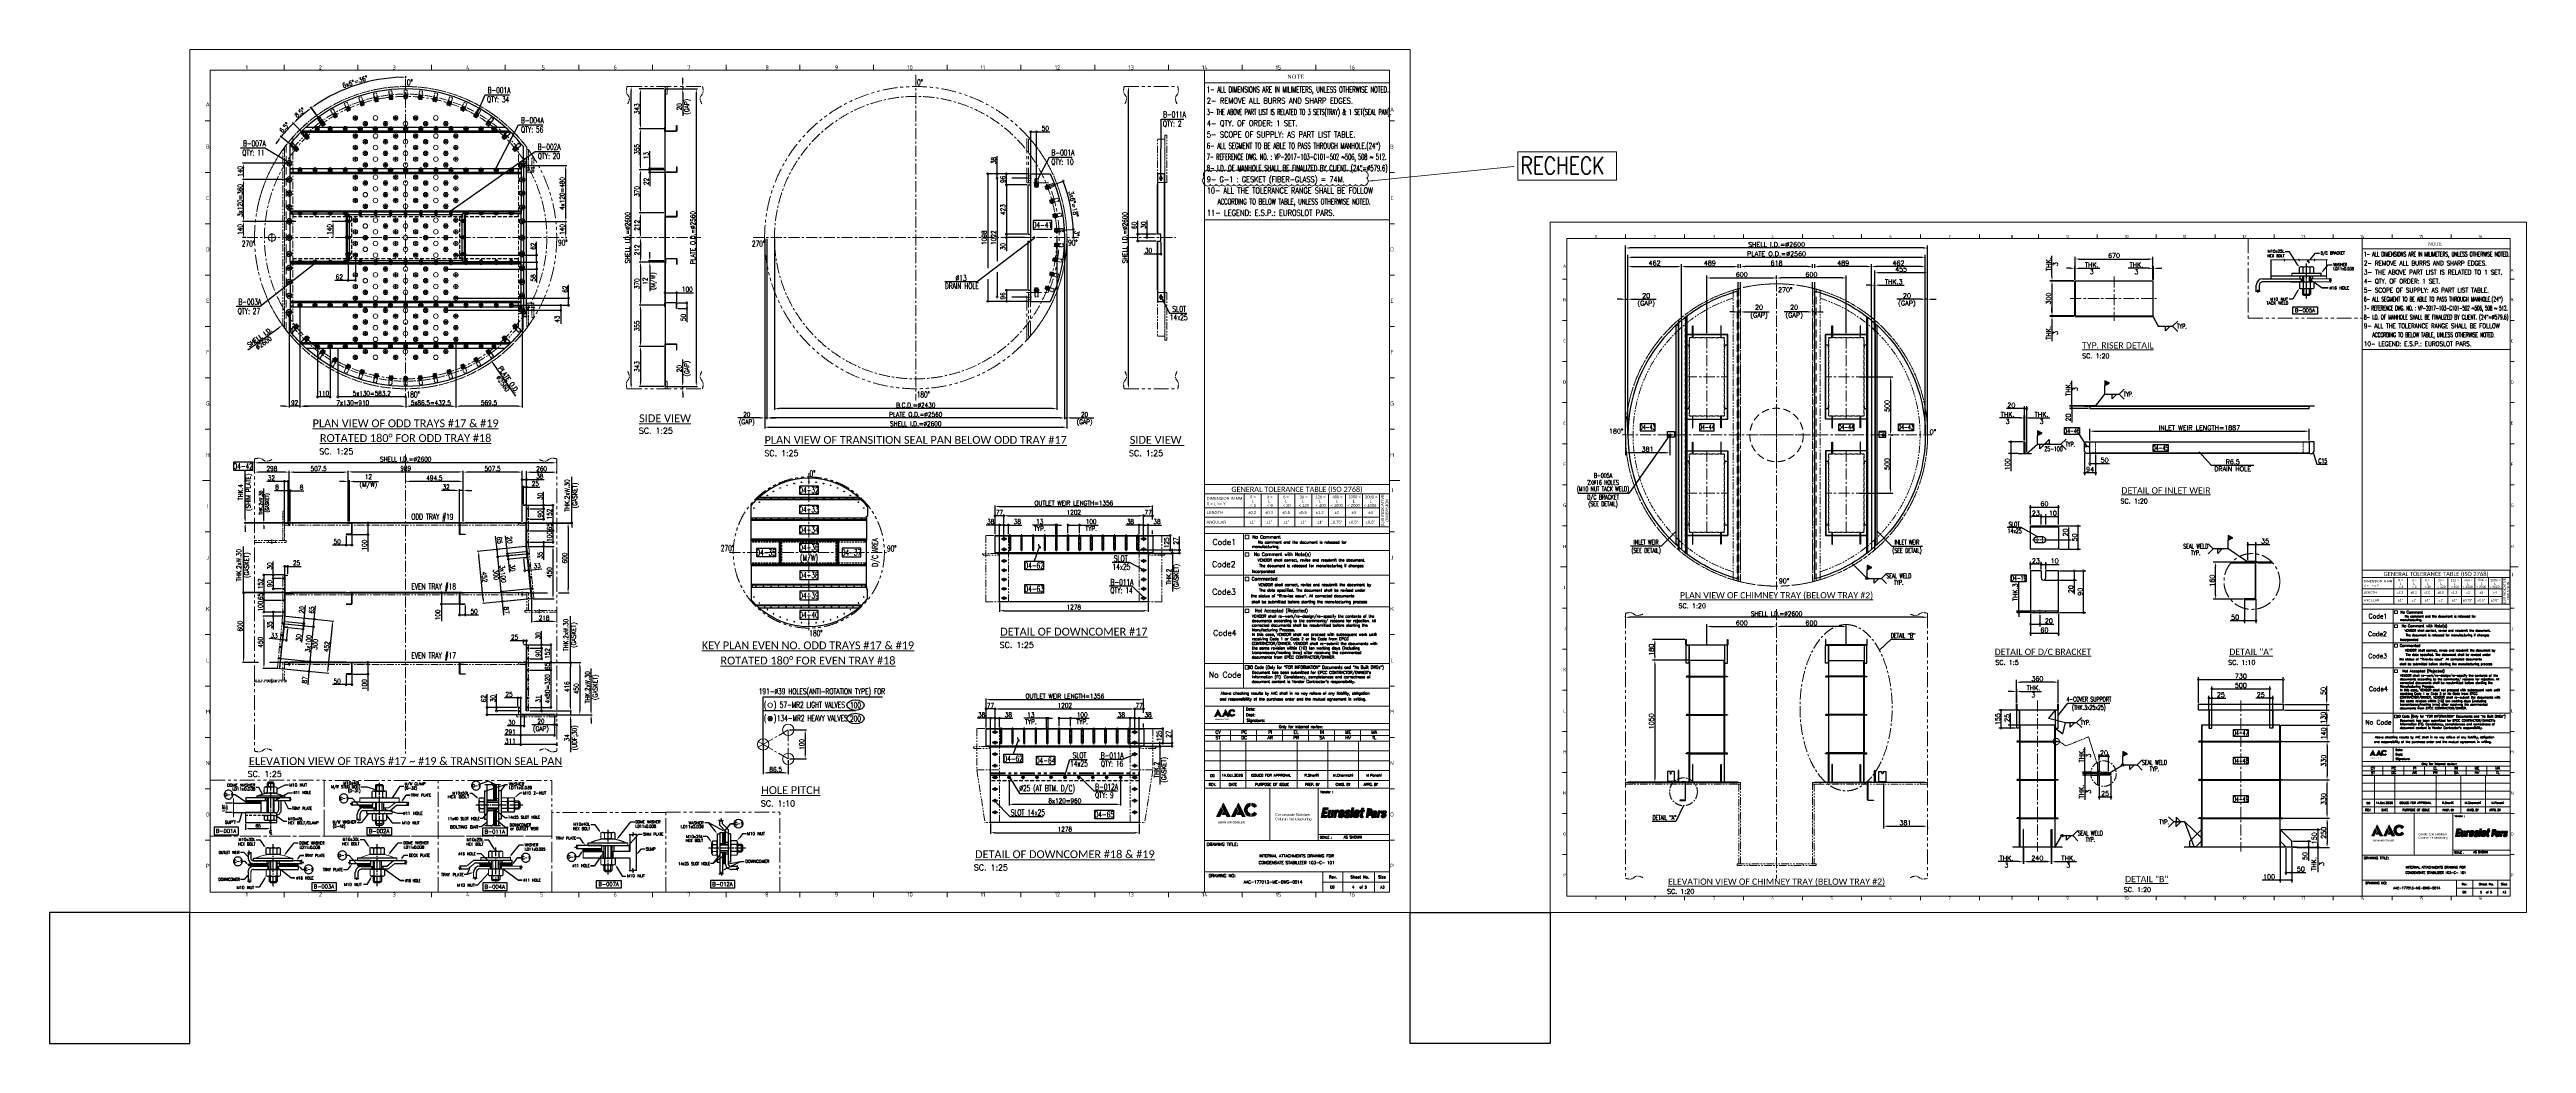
# Model space of a CAD drawing. Header units: inches. Extents: x -15980 to 45789, y -23276 to 2417.
# Drawn here: x 24476 to 45789, y -21469 to -12919 of the extents above; entities that cross this region are included whole.
import ezdxf
from ezdxf.enums import TextEntityAlignment as Align

# ---------------------------------------------------------------- set-up
doc = ezdxf.new("R2010")
doc.units = ezdxf.units.IN
doc.header["$MEASUREMENT"] = 0
for name, pattern in [('CENTER', [50.8, 31.75, -6.35, 6.35, -6.35]), ('CENTERX2', [101.6, 63.5, -12.7, 12.7, -12.7]), ('HIDDEN', [9.525, 6.35, -3.175]), ('HIDDENX2', [19.05, 12.7, -6.35]), ('PHANTOMX2', [127, 63.5, -12.7, 12.7, -12.7, 12.7, -12.7])]:
    doc.linetypes.add(name, pattern=pattern)
for name, color, linetype, lineweight in [('CADRE', 254, 'Continuous', 5), ('Center line', 181, 'CENTER', 5), ('CENTER LINES', 181, 'CENTERX2', 5), ('Color-7-Line_Weight-25', 7, 'Continuous', 25), ('Color-7-Line_Weight-9', 7, 'Continuous', 9), ('HATCH', 130, 'PHANTOMX2', 9), ('HIDDEN', 211, 'HIDDEN', 5), ('HIDDEN LINES', 211, 'HIDDENX2', 5), ('Plot Plan', 9, 'Continuous', 0), ('TEXT', 2, 'Continuous', 13), ('TITLE BLOCK', 8, 'Continuous', 9)]:
    doc.layers.add(name, color=color, linetype=linetype, lineweight=lineweight)
doc.layers.add('dim', color=82, linetype='Continuous')
doc.styles.add('ARIAL BLACK', font='GARABD.TTF')
doc.styles.add('DIM', font='romans.shx')
doc.styles.add('ISO Proportional', font='isocp.shx')
doc.styles.add('ROMANS', font='ROMANS.shx', dxfattribs={"width": 0.9, "bigfont": '@extfont2.shx'})
doc.styles.add('ROMANT', font='romanst.shx')
doc.styles.get("Standard").update_dxf_attribs({"font": 'arial.ttf'})
doc.styles.add('style4', font='calibri.ttf')
doc.dimstyles.new('1x12', dxfattribs={"dimscale": 12, "dimtxt": 2, "dimasz": 1.8, "dimexe": 1, "dimexo": 0.5, "dimgap": 0.5, "dimtad": 1, "dimdsep": 46, "dimtxsty": 'ROMANS', "dimcen": 0, "dimclrd": 256, "dimclre": 256, "dimclrt": 2, "dimadec": 0, "dimazin": 0, "dimtfac": 1, "dimtmove": 0, "dimatfit": 3, "dimfxl": 0.7, "dimlwd": -1, "dimlwe": -1, "dimarcsym": 1})
doc.dimstyles.new('1x20', dxfattribs={"dimscale": 20, "dimtxt": 2, "dimasz": 1.8, "dimexe": 1, "dimexo": 0.5, "dimgap": 0.5, "dimtad": 1, "dimdsep": 46, "dimtxsty": 'DIM', "dimcen": 0, "dimclrd": 256, "dimclre": 256, "dimclrt": 2, "dimadec": 0, "dimazin": 0, "dimtfac": 1, "dimtmove": 0, "dimatfit": 3, "dimfxl": 0.7, "dimlwd": -1, "dimlwe": -1, "dimarcsym": 1})
doc.dimstyles.new('1X25', dxfattribs={"dimscale": 25, "dimtxt": 1.6, "dimasz": 1.5, "dimexe": 0.4, "dimexo": 0.4, "dimgap": 0.4, "dimtad": 1, "dimdsep": 46, "dimtxsty": 'ROMANS', "dimcen": 0, "dimclrd": 256, "dimclre": 256, "dimclrt": 2, "dimadec": 0, "dimazin": 0, "dimtfac": 1, "dimtmove": 0, "dimatfit": 3, "dimfxl": 0.7, "dimlwd": -1, "dimlwe": -1, "dimarcsym": 1})
doc.dimstyles.new('2.5x25', dxfattribs={"dimscale": 25, "dimtxt": 1.6, "dimasz": 1.5, "dimexe": 0.4, "dimexo": 0.4, "dimgap": 0.4, "dimtad": 1, "dimlfac": 0.4, "dimdsep": 46, "dimtxsty": 'ROMANS', "dimcen": 0, "dimclrd": 256, "dimclre": 256, "dimclrt": 2, "dimadec": 0, "dimazin": 0, "dimtfac": 1, "dimtmove": 0, "dimatfit": 3, "dimfxl": 0.7, "dimlwd": -1, "dimlwe": -1, "dimarcsym": 1})
doc.dimstyles.new('2x20', dxfattribs={"dimscale": 20, "dimtxt": 2, "dimasz": 1.8, "dimexe": 1, "dimexo": 0.5, "dimgap": 0.5, "dimtad": 1, "dimlfac": 0.5, "dimdsep": 46, "dimtxsty": 'DIM', "dimcen": 0, "dimclrd": 256, "dimclre": 256, "dimclrt": 2, "dimadec": 0, "dimazin": 0, "dimtfac": 1, "dimtmove": 0, "dimatfit": 3, "dimfxl": 0.7, "dimlwd": -1, "dimlwe": -1, "dimarcsym": 1})
doc.dimstyles.new('4x20', dxfattribs={"dimscale": 20, "dimtxt": 2, "dimasz": 1.8, "dimexe": 1, "dimexo": 0.5, "dimgap": 0.5, "dimtad": 1, "dimlfac": 0.25, "dimdsep": 46, "dimtxsty": 'DIM', "dimcen": 0, "dimclrd": 256, "dimclre": 256, "dimclrt": 2, "dimadec": 0, "dimazin": 0, "dimtfac": 1, "dimtmove": 0, "dimatfit": 3, "dimfxl": 0.7, "dimlwd": -1, "dimlwe": -1, "dimarcsym": 1})
pattern_1 = [(37.5, (-17541.0668, 12835.2402), (-0.025197343, 0.770729508), [0, -0.608, 0, -0.68, 0, -0.65]), (7.5, (-17541.0668, 12835.2402), (0.70791068, 1.128858426), [0, -0.328, 0, -0.548, 0, -0.21]), (327.5, (-17541.5588, 12835.2402), (1.245656745, 0.002263621), [0, -0.2, 0, -0.72, 0, -0.94]), (317.5, (-17541.5588, 12835.2402), (1.20245064, 0.351070226), [0, -0.1, 0, -0.472, 0, -0.54])]
pattern_2 = [(45, (-52867.5652, 23843.516), (-1.15325735, 1.15325735), [])]

# ---------------------------------------------------------------- blocks, each defined once
blk = doc.blocks.new('A$C6755539e')
blk.add_lwpolyline([(926, 2545), (926, 2477, 0.731516), (926, 123), (926, 55, -0.743751)], format="xyb", close=True)
blk = doc.blocks.new('A$C997299f2')
blk.add_lwpolyline([(991, 37), (991, 2563, 0.012957), (926, 2545), (926, 55)], format="xyb")
blk.add_arc((1300, 1300), 1300, 253.2802, 256.2496)
blk = doc.blocks.new('A$C047e0c98')
at = {"ltscale": 10}
blk.add_lwpolyline([(0, 0), (16, 0), (16, 2520), (0, 2520)], close=True, dxfattribs=at)
blk = doc.blocks.new('A$Cb065804d')
for name in ['A$C997299f2', 'A$C6755539e']:
    blk.add_blockref(name, (0, 0))
at = {"layer": 'HIDDEN'}
blk.add_blockref('A$C047e0c98', (975, 40), dxfattribs=at)
blk = doc.blocks.new('A$C3147b3d0')
at = {"layer": 'Center line', "ltscale": 2}
for p, q in [((1300, 1548), (1300, 1052)), ((1548, 1300), (1052, 1300))]:
    blk.add_line(p, q, dxfattribs=at)
at = {"layer": 'HIDDEN', "ltscale": 10}
blk.add_lwpolyline([(960, 2555), (960, 45, 0.133085), (1640, 45), (1640, 2555, 0.133085)], format="xyb", close=True, dxfattribs=at)
blk.add_circle((1300, 1300), 230, dxfattribs=at)
blk = doc.blocks.new('A$Cf99e627e')
at = {"ltscale": 2}
blk.add_blockref('A$Cb065804d', (0, 0), dxfattribs=at)
blk.add_blockref('A$C3147b3d0', (0, 0))
at = {"ltscale": 2, "xscale": -1}
blk.add_blockref('A$Cb065804d', (2600, 0), dxfattribs=at)
blk = doc.blocks.new('A$C12c2955d')
blk.add_lwpolyline([(0, 0), (94, 0), (94, 3), (0, 3)], close=True)
blk = doc.blocks.new('A$Cb98586b9')
for p, q in [((0, 20), (1887, 20)), ((0, 0), (0, 20)), ((0, 17), (1887, 17)), ((1887, 0), (0, 0)), ((1887, 20), (1887, 0))]:
    blk.add_line(p, q)
blk = doc.blocks.new('A$Cc5473681')
for name, p in [('A$C12c2955d', (0, 20)), ('A$Cb98586b9', (44, 0))]:
    blk.add_blockref(name, p)
at = {"xscale": -1}
blk.add_blockref('A$C12c2955d', (1975, 20), dxfattribs=at)
blk = doc.blocks.new('A$C25e64056')
blk.add_lwpolyline([(11.6, 0, -1), (11.6, 14), (22.6, 14, -1), (22.6, 0)], format="xyb", close=True)
at = {"layer": 'Center line', "ltscale": 0.2}
for p, q in [((1.5, 7), (32.6, 7)), ((11.6, 0), (11.6, 14)), ((22.6, 14), (22.6, 0))]:
    blk.add_line(p, q, dxfattribs=at)
blk = doc.blocks.new('A$Cea60fde7')
for p, q in [((60, 47), (0, 47)), ((23, 50), (23, 47)), ((33, 50), (33, 47))]:
    blk.add_line(p, q)
blk.add_lwpolyline([(60, 50), (60, 0), (0, 0), (0, 50)], close=True)
at = {"rotation": 180}
blk.add_blockref('A$C25e64056', (37.1, 27), dxfattribs=at)
blk = doc.blocks.new('A$C5518d039')
blk.add_circle((361, 1280), 8)
at = {"ltscale": 2}
blk.add_arc((1280, 1280), 1280, 129.7219, 230.2781, dxfattribs=at)
at = {"layer": 'Center line', "ltscale": 0.2}
blk.add_line((361, 1290), (361, 1270), dxfattribs=at)
at = {"layer": 'HIDDEN', "ltscale": 5}
for p, q in [((494, 2290), (494, 270)), ((497, 2207), (497, 353))]:
    blk.add_line(p, q, dxfattribs=at)
at = {"layer": 'HIDDEN'}
for p, q in [((494, 2207), (497, 2207)), ((494, 353), (497, 353))]:
    blk.add_line(p, q, dxfattribs=at)
at = {"layer": 'HIDDEN', "ltscale": 2}
blk.add_arc((1280, 1280), 1280, 127.8838, 129.7219, dxfattribs=at)
at = {"layer": 'HIDDEN'}
blk.add_arc((1280, 1280), 1280, 230.2781, 232.1162, dxfattribs=at)
at = {"rotation": 270}
blk.add_blockref('A$Cc5473681', (415, 2268), dxfattribs=at)
blk.add_blockref('A$Cea60fde7', (341, 1260))
blk = doc.blocks.new('A$C857603d8')
at = {"ltscale": 5}
blk.add_lwpolyline([(0, 3), (670, 3), (670, 0), (0, 0)], close=True, dxfattribs=at)
blk = doc.blocks.new('A$C65b09659')
at = {"ltscale": 5}
blk.add_lwpolyline([(0, 300), (3, 300), (3, 0), (0, 0)], close=True, dxfattribs=at)
blk = doc.blocks.new('A$Cce54e685')
for name, p in [('A$C65b09659', (0, 3)), ('A$C857603d8', (3, 303))]:
    blk.add_blockref(name, p)
at = {"xscale": -1}
blk.add_blockref('A$C65b09659', (676, 3), dxfattribs=at)
at = {"xscale": -1, "rotation": 180}
blk.add_blockref('A$C857603d8', (3, 3), dxfattribs=at)
blk = doc.blocks.new('A$C56110a25')
blk.add_lwpolyline([(25, 0), (6, 0, -0.414214), (0, 6), (0, 25), (3, 25), (3, 6, 0.414214), (6, 3), (25, 3)], format="xyb", close=True)
blk = doc.blocks.new('A$C25c22fd0')
for p, q in [((0, 360), (730, 360)), ((0, 0), (0, 360)), ((0, 357), (730, 357)), ((730, 3), (0, 3)), ((730, 0), (0, 0))]:
    blk.add_line(p, q)
blk = doc.blocks.new('A$Cc69760a9')
blk.add_lwpolyline([(0, 3), (100, 3), (100, 0), (0, 0)], close=True)
blk = doc.blocks.new('A$Cc3015f60')
for p, q in [((73, 360), (73, 0)), ((803, 360), (803, 0))]:
    blk.add_line(p, q)
at = {"layer": 'Center line', "ltscale": 3}
for p, q in [((438, 360), (438, 0)), ((803, 180), (73, 180))]:
    blk.add_line(p, q, dxfattribs=at)
at = {"xscale": -1}
blk.add_blockref('A$Cc69760a9', (100, 300), dxfattribs=at)
for name, p in [('A$C25c22fd0', (73, 0)), ('A$Cc69760a9', (776, 300))]:
    blk.add_blockref(name, p)
at = {"rotation": 180}
blk.add_blockref('A$Cc69760a9', (100, 60), dxfattribs=at)
at = {"xscale": -1, "rotation": 180}
blk.add_blockref('A$Cc69760a9', (776, 60), dxfattribs=at)
at = {"layer": 'HIDDEN', "rotation": 180}
for name, p in [('A$Cce54e685', (776, 333)), ('A$C56110a25', (713, 27))]:
    blk.add_blockref(name, p, dxfattribs=at)
at = {"layer": 'HIDDEN'}
blk.add_blockref('A$C56110a25', (163, 333), dxfattribs=at)
at = {"layer": 'HIDDEN', "xscale": -1}
blk.add_blockref('A$C56110a25', (713, 333), dxfattribs=at)
at = {"layer": 'HIDDEN', "xscale": -1, "rotation": 180}
blk.add_blockref('A$C56110a25', (163, 27), dxfattribs=at)
blk = doc.blocks.new('A$Ce3fef736')
for p, q in [((497, 2293), (497, 267)), ((507, 2300), (507, 260))]:
    blk.add_line(p, q)
blk.add_lwpolyline([(462, 2265), (462, 295, 0.108758), (951, 43), (951, 2517, 0.108758)], format="xyb", close=True)
at = {"xscale": -1, "rotation": 90}
blk.add_blockref('A$Cc3015f60', (860, 2218), dxfattribs=at)
at = {"rotation": 90}
blk.add_blockref('A$Cc3015f60', (860, 342), dxfattribs=at)
blk = doc.blocks.new('A$C7fdba84a')
blk.add_lwpolyline([(44, 0), (15, 0), (0, 15), (0, 100), (44, 100)])
at = {"layer": 'HIDDEN', "ltscale": 2}
blk.add_lwpolyline([(44, 100), (94, 100), (94, 0), (44, 0)], dxfattribs=at)
blk = doc.blocks.new('A$C45abd3ff')
for p, q in [((0, 103), (1887, 103)), ((0, 3), (0, 103)), ((1887, 6), (0, 6)), ((1887, 3), (0, 3)), ((1887, 103), (1887, 3))]:
    blk.add_line(p, q)
blk.add_arc((944, 6), 6.5, 0, 180)
blk = doc.blocks.new('A$C14bbc78c')
blk.add_line((909, 287), (938, 287))
at = {"ltscale": 0.5}
for points in [[(893, 482), (909, 482), (909, 287), (893, 287)], [(938, 412), (954, 412), (954, 287), (938, 287)]]:
    blk.add_lwpolyline(points, close=True, dxfattribs=at)
blk.add_lwpolyline([(954, 412), (954, 412, 0.015584), (909, 480)], format="xyb")
at = {"layer": 'Center line', "ltscale": 0.5}
for p, q in [((919, 325), (883, 325)), ((964, 325), (928, 325))]:
    blk.add_line(p, q, dxfattribs=at)
at = {"layer": 'HIDDEN', "ltscale": 0.5}
for p, q in [((893, 345), (909, 345)), ((893, 305), (909, 305)), ((938, 345), (954, 345)), ((938, 305), (954, 305))]:
    blk.add_line(p, q, dxfattribs=at)
blk = doc.blocks.new('A$Cef30c396')
at = {"ltscale": 0.5}
blk.add_circle((150, 1300), 31, dxfattribs=at)
at = {"ltscale": 10}
blk.add_arc((1300, 1300), 1300, 142.1855, 217.8145, dxfattribs=at)
at = {"layer": 'Center line'}
for p, q in [((190, 1300), (110, 1300)), ((150, 1340), (150, 1260))]:
    blk.add_line(p, q, dxfattribs=at)
at = {"layer": 'HIDDEN', "ltscale": 10}
blk.add_line((273, 2097), (273, 503), dxfattribs=at)
blk = doc.blocks.new('A$C90c0015b')
for p, q in [((328, 2163), (328, 437)), ((258, 523), (258, 2077)), ((2272, 1953), (2272, 2062)), ((2342, 1953), (2272, 1953)), ((2342, 2077), (2342, 1953)), ((2272, 538), (2272, 647)), ((2272, 647), (2342, 647)), ((2342, 647), (2342, 523))]:
    blk.add_line(p, q)
for centre in [(298, 1940), (298, 1800), (298, 1680), (298, 1560), (298, 1440), (298, 1300), (298, 1160), (298, 1040), (298, 920), (298, 800), (298, 660)]:
    blk.add_circle(centre, 5.5)
for radius, start, end in [(1300, 36.7227, 143.2773), (1235, 38.0898, 141.9102), (1300, 216.7227, 323.2773), (1235, 218.0898, 321.9102)]:
    blk.add_arc((1300, 1300), radius, start, end)
at = {"layer": 'Center line', "ltscale": 0.2}
for p, q in [((290, 1940), (306, 1940)), ((298, 1932), (298, 1948)), ((290, 1800), (306, 1800)), ((298, 1792), (298, 1808)), ((290, 1680), (306, 1680)), ((290, 1560), (306, 1560)), ((298, 1672), (298, 1688)), ((298, 1552), (298, 1568)), ((290, 1440), (306, 1440)), ((290, 1300), (306, 1300)), ((298, 1432), (298, 1448)), ((298, 1308), (298, 1292)), ((290, 1160), (306, 1160)), ((298, 1168), (298, 1152)), ((290, 1040), (306, 1040)), ((290, 920), (306, 920)), ((298, 1048), (298, 1032)), ((298, 928), (298, 912)), ((290, 800), (306, 800)), ((290, 660), (306, 660)), ((298, 808), (298, 792)), ((298, 668), (298, 652))]:
    blk.add_line(p, q, dxfattribs=at)
blk = doc.blocks.new('A$C7f3bb711')
blk.add_lwpolyline([(133, 60), (149, 60), (149, -1450), (133, -1450)], close=True)
blk = doc.blocks.new('A$C03000494')
for name, p in [('A$C90c0015b', (0, 0)), ('A$Cef30c396', (0, 0)), ('A$C7f3bb711', (109, 1995)), ('A$C14bbc78c', (1449, 1576))]:
    blk.add_blockref(name, p)
at = {"xscale": -1, "rotation": 180}
blk.add_blockref('A$C14bbc78c', (1449, 1024), dxfattribs=at)
blk = doc.blocks.new('A$C6d61fe37')
blk.add_lwpolyline([(400, 0), (400, 2), (0, 2), (0, 0)], close=True)
blk = doc.blocks.new('A$Cfc74e262')
blk.add_lwpolyline([(415, 66), (380, 66), (370, 64), (48, 64), (38, 62), (4, 62, 0.414214), (0, 58), (0, -34, 0.414214), (4, -38), (50, -38), (50, -36), (4, -36, -0.414214), (2, -34), (2, 58, -0.414214), (4, 60), (38, 60), (48, 62), (370, 62), (380, 64), (415, 64)], format="xyb", close=True)
at = {"layer": 'CENTER LINES'}
for p, q in [((32, 59), (32, 62)), ((402, 66), (402, 64))]:
    blk.add_line(p, q, dxfattribs=at)
at = {"layer": 'HIDDEN', "ltscale": 0.2}
for p, q in [((27, 60), (27, 62)), ((38, 60), (38, 62)), ((397, 64), (397, 66)), ((408, 64), (408, 66))]:
    blk.add_line(p, q, dxfattribs=at)
blk = doc.blocks.new('A$Cd484a229')
for p, q in [((390, 65), (390, 67)), ((50, -35), (50, -33))]:
    blk.add_line(p, q)
for points in [[(50, -35), (4, -35, -0.414214), (0, -31), (0, 61, -0.414214), (4, 65), (345, 65), (355, 67), (390, 67)], [(50, -33), (4, -33, -0.414214), (2, -31), (2, 61, -0.414214), (4, 63), (345, 63), (355, 65), (390, 65)]]:
    blk.add_lwpolyline(points, format="xyb")
at = {"layer": 'CENTER LINES'}
for p, q in [((22, 62), (22, 65)), ((377, 67), (377, 65))]:
    blk.add_line(p, q, dxfattribs=at)
at = {"layer": 'HIDDEN', "ltscale": 0.2}
for p, q in [((17, 63), (17, 65)), ((28, 63), (28, 65)), ((372, 65), (372, 67)), ((383, 65), (383, 67))]:
    blk.add_line(p, q, dxfattribs=at)
blk = doc.blocks.new('A$C06231b8d')
blk.add_lwpolyline([(50, -35), (4, -35, -0.414214), (0, -31), (0, 61, -0.414214), (4, 65), (365, 65), (365, 63), (4, 63, 0.414214), (2, 61), (2, -31, 0.414214), (4, -33), (50, -33)], format="xyb", close=True)
at = {"layer": 'CENTER LINES'}
blk.add_line((22, 62), (22, 65), dxfattribs=at)
at = {"layer": 'HIDDEN', "ltscale": 0.2}
for p, q in [((17, 63), (17, 65)), ((28, 63), (28, 65))]:
    blk.add_line(p, q, dxfattribs=at)
blk = doc.blocks.new('A$C7c9cc01c')
blk.add_lwpolyline([(0, 400), (965, 400), (965, 0), (0, 0)], close=True)
blk = doc.blocks.new('A$C9e63edc0')
for p, q in [((0, 408), (506, 408)), ((0, 0), (0, 408)), ((481, 408), (481, 0)), ((491, 408), (491, 0)), ((506, 379), (506, 408)), ((506, 29), (506, 0)), ((506, 0), (0, 0))]:
    blk.add_line(p, q)
for centre in [(499, 344), (499, 204), (499, 64)]:
    blk.add_circle(centre, 5.5)
at = {"layer": 'HIDDEN', "ltscale": 5}
for p, q in [((531, 379), (506, 379)), ((529, 379), (529, 29)), ((531, 379), (531, 29)), ((531, 29), (506, 29))]:
    blk.add_line(p, q, dxfattribs=at)
blk = doc.blocks.new('A$C7a46c190')
for p, q in [((0, 415), (1988, 415)), ((0, 29), (0, 415)), ((1988, 380), (0, 380)), ((1988, 370), (0, 370)), ((1988, 415), (1988, 29)), ((1988, 48), (0, 48)), ((1988, 38), (0, 38)), ((27, 29), (0, 29)), ((1961, 29), (1988, 29))]:
    blk.add_line(p, q)
for centre in [(84, 402), (214, 402), (344, 402), (474, 402), (604, 402), (734, 402), (864, 402), (994, 402), (1124, 402), (1254, 402), (1384, 402), (1514, 402), (1644, 402), (1774, 402), (1904, 402), (84, 32), (214, 32), (344, 32), (474, 32), (604, 32), (734, 32), (864, 32), (994, 32), (1124, 32), (1254, 32), (1384, 32), (1514, 32), (1644, 32), (1774, 32), (1904, 32)]:
    blk.add_circle(centre, 5.5)
at = {"layer": 'HIDDEN', "ltscale": 5}
for p, q in [((27, 0), (27, 29)), ((1961, 2), (27, 2)), ((1961, 0), (1961, 29)), ((1961, 0), (27, 0))]:
    blk.add_line(p, q, dxfattribs=at)
blk = doc.blocks.new('A$C0c6bb919')
for p, q in [((0, 29), (0, 246)), ((1899, 345), (89, 345)), ((1889, 355), (99, 355)), ((136, 390), (1852, 390)), ((2004, 226), (2004, 68)), ((27, 29), (0, 29)), ((1988, 29), (1961, 29)), ((1988, 29), (1988, 68)), ((1988, 68), (2004, 68))]:
    blk.add_line(p, q)
for centre in [(142, 307), (234, 377), (344, 377), (474, 377), (604, 377), (734, 377), (864, 377), (994, 377), (1124, 377), (1254, 377), (1384, 377), (1514, 377), (1644, 377), (1754, 377), (1846, 307), (50, 205), (84, 22), (214, 22), (344, 22), (474, 22), (604, 22), (734, 22), (864, 22), (994, 22), (1124, 22), (1254, 22), (1384, 22), (1514, 22), (1644, 22), (1774, 22), (1904, 22), (1938, 205)]:
    blk.add_circle(centre, 5.5)
for start, end in [(132.0819, 140.9469), (37.9019, 47.9181)]:
    blk.add_arc((994, -560), 1280, start, end)
at = {"layer": 'HIDDEN', "ltscale": 5}
for p, q in [((27, 0), (27, 29)), ((1961, 2), (27, 2)), ((1961, 0), (1961, 29)), ((1961, 0), (27, 0))]:
    blk.add_line(p, q, dxfattribs=at)
blk = doc.blocks.new('A$Cee575e1b')
blk.add_circle((8, 8), 5.5)
at = {"layer": 'Center line', "ltscale": 0.1}
for p, q in [((15, 8), (0, 8)), ((8, 15), (8, 0))]:
    blk.add_line(p, q, dxfattribs=at)
blk = doc.blocks.new('A$C031a663b')
at = {"layer": 'CENTER LINES'}
for p, q in [((73, 1240), (65, 1240)), ((73, 38), (65, 38))]:
    blk.add_line(p, q, dxfattribs=at)
at = {"layer": 'HIDDEN', "ltscale": 5}
blk.add_line((68, 0), (68, 1278), dxfattribs=at)
blk.add_lwpolyline([(70, 1278), (0, 1278), (0, 0), (70, 0)], close=True, dxfattribs=at)
at = {"layer": 'HIDDEN LINES'}
for p, q in [((70, 1247), (68, 1247)), ((70, 1233), (68, 1233)), ((70, 45), (68, 45)), ((70, 31), (68, 31))]:
    blk.add_line(p, q, dxfattribs=at)
at = {"xscale": -1}
for p in [(40, 1251), (40, 1131), (40, 1011), (40, 891), (40, 771), (40, 631)]:
    blk.add_blockref('A$Cee575e1b', p, dxfattribs=at)
at = {"rotation": 180}
for p in [(40, 506), (40, 386), (40, 266), (40, 146), (40, 26)]:
    blk.add_blockref('A$Cee575e1b', p, dxfattribs=at)
blk = doc.blocks.new('A$C4d1275a9')
at = {"ltscale": 5}
blk.add_lwpolyline([(25, 1356), (0, 1356), (0, 0), (25, 0)], close=True, dxfattribs=at)
at = {"layer": 'CENTER LINES'}
for p, q in [((28, 1279), (20, 1279)), ((28, 77), (20, 77))]:
    blk.add_line(p, q, dxfattribs=at)
at = {"layer": 'HIDDEN', "ltscale": 5}
blk.add_line((23, 0), (23, 1356), dxfattribs=at)
at = {"layer": 'HIDDEN LINES'}
for p, q in [((25, 1286), (23, 1286)), ((25, 1272), (23, 1272)), ((25, 84), (23, 84)), ((25, 70), (23, 70))]:
    blk.add_line(p, q, dxfattribs=at)
blk = doc.blocks.new('A$Ccff2f2d1')
for centre in [(786, 2390), (905, 2436), (1027, 2468), (1153, 2488), (1280, 2495), (1407, 2488), (1533, 2468), (1655, 2436), (1774, 2390), (520, 2217), (566, 2263), (630, 2217), (672, 2332), (760, 2217), (890, 2217), (1020, 2217), (1150, 2217), (1280, 2217), (1410, 2217), (1540, 2217), (1670, 2217), (1800, 2217), (1887, 2332), (1930, 2217), (1994, 2263), (2040, 2217)]:
    blk.add_circle(centre, 5.5)
blk.add_arc((1280, 1280), 1280, 45.6304, 134.3696)
at = {"layer": 'HIDDEN', "ltscale": 5}
for p, q in [((2175, 2195), (385, 2195)), ((2100, 2197), (460, 2197)), ((460, 2197), (460, 2195)), ((2100, 2197), (2100, 2195))]:
    blk.add_line(p, q, dxfattribs=at)
blk = doc.blocks.new('A$C11cce40c')
at = {"layer": 'TEXT'}
blk.add_circle((19.5, 19.5), 19.5, dxfattribs=at)
blk = doc.blocks.new('A$Ce7f1c790')
at = {"layer": 'TEXT'}
for p, q in [((2.6, 29.2), (36.4, 9.7)), ((36.4, 29.2), (2.6, 9.7)), ((19.5, 39), (19.5, 0))]:
    blk.add_line(p, q, dxfattribs=at)
blk.add_circle((19.5, 19.5), 19.5, dxfattribs=at)
blk = doc.blocks.new('A$C13e3334e')
at = {"rotation": 180}
for name, p in [('A$Ce7f1c790', (39, 2099)), ('A$Ce7f1c790', (298, 2049)), ('A$Ce7f1c790', (385, 2099)), ('A$C11cce40c', (731, 1944)), ('A$Ce7f1c790', (817, 2049)), ('A$Ce7f1c790', (39, 1744)), ('A$Ce7f1c790', (298, 1894)), ('A$Ce7f1c790', (385, 1744)), ('A$C11cce40c', (471, 1894)), ('A$Ce7f1c790', (817, 1894)), ('A$Ce7f1c790', (298, 1694)), ('A$Ce7f1c790', (298, 1539)), ('A$C11cce40c', (471, 1539)), ('A$C11cce40c', (731, 1589)), ('A$Ce7f1c790', (817, 1694)), ('A$Ce7f1c790', (817, 1539)), ('A$Ce7f1c790', (39, 1389)), ('A$Ce7f1c790', (298, 1339)), ('A$Ce7f1c790', (385, 1389)), ('A$Ce7f1c790', (817, 1339)), ('A$Ce7f1c790', (39, 1119)), ('A$Ce7f1c790', (298, 1069)), ('A$Ce7f1c790', (385, 1119)), ('A$Ce7f1c790', (817, 1069)), ('A$Ce7f1c790', (39, 919)), ('A$Ce7f1c790', (298, 969)), ('A$Ce7f1c790', (385, 919)), ('A$C11cce40c', (471, 969)), ('A$C11cce40c', (731, 1019)), ('A$C11cce40c', (731, 919)), ('A$Ce7f1c790', (817, 969)), ('A$Ce7f1c790', (39, 649)), ('A$Ce7f1c790', (298, 699)), ('A$Ce7f1c790', (385, 649)), ('A$C11cce40c', (471, 799)), ('A$C11cce40c', (471, 699)), ('A$C11cce40c', (731, 749)), ('A$C11cce40c', (731, 649)), ('A$Ce7f1c790', (817, 699)), ('A$Ce7f1c790', (39, 549)), ('A$Ce7f1c790', (385, 549)), ('A$C11cce40c', (471, 444)), ('A$Ce7f1c790', (39, 294)), ('A$Ce7f1c790', (298, 344)), ('A$Ce7f1c790', (385, 294)), ('A$C11cce40c', (471, 344)), ('A$C11cce40c', (731, 394)), ('A$C11cce40c', (731, 294)), ('A$Ce7f1c790', (817, 344)), ('A$Ce7f1c790', (39, 194)), ('A$Ce7f1c790', (385, 194)), ('A$C11cce40c', (471, 89)), ('A$C11cce40c', (731, 39))]:
    blk.add_blockref(name, p, dxfattribs=at)
at = {"xscale": -1}
for name, p in [('A$Ce7f1c790', (39, 1905)), ('A$Ce7f1c790', (385, 1905)), ('A$C11cce40c', (471, 2010)), ('A$C11cce40c', (731, 2060)), ('A$Ce7f1c790', (39, 1805)), ('A$Ce7f1c790', (298, 1755)), ('A$Ce7f1c790', (385, 1805)), ('A$C11cce40c', (471, 1755)), ('A$C11cce40c', (731, 1805)), ('A$C11cce40c', (731, 1705)), ('A$Ce7f1c790', (817, 1755)), ('A$Ce7f1c790', (39, 1550)), ('A$Ce7f1c790', (385, 1550)), ('A$C11cce40c', (471, 1655)), ('A$Ce7f1c790', (39, 1450)), ('A$Ce7f1c790', (298, 1400)), ('A$Ce7f1c790', (385, 1450)), ('A$C11cce40c', (471, 1400)), ('A$C11cce40c', (471, 1300)), ('A$C11cce40c', (731, 1450)), ('A$C11cce40c', (731, 1350)), ('A$Ce7f1c790', (817, 1400)), ('A$Ce7f1c790', (39, 1180)), ('A$Ce7f1c790', (298, 1130)), ('A$Ce7f1c790', (385, 1180)), ('A$C11cce40c', (471, 1130)), ('A$C11cce40c', (471, 1030)), ('A$C11cce40c', (731, 1180)), ('A$C11cce40c', (731, 1080)), ('A$Ce7f1c790', (817, 1130)), ('A$Ce7f1c790', (39, 980)), ('A$Ce7f1c790', (385, 980)), ('A$Ce7f1c790', (39, 710)), ('A$Ce7f1c790', (298, 760)), ('A$Ce7f1c790', (385, 710)), ('A$Ce7f1c790', (817, 760)), ('A$Ce7f1c790', (298, 560)), ('A$Ce7f1c790', (298, 405)), ('A$C11cce40c', (471, 560)), ('A$C11cce40c', (731, 510)), ('A$Ce7f1c790', (817, 560)), ('A$Ce7f1c790', (817, 405)), ('A$Ce7f1c790', (39, 355)), ('A$Ce7f1c790', (298, 205)), ('A$Ce7f1c790', (385, 355)), ('A$C11cce40c', (471, 205)), ('A$Ce7f1c790', (817, 205)), ('A$Ce7f1c790', (39, 0)), ('A$Ce7f1c790', (298, 50)), ('A$Ce7f1c790', (385, 0)), ('A$C11cce40c', (731, 155)), ('A$Ce7f1c790', (817, 50))]:
    blk.add_blockref(name, p, dxfattribs=at)
at = {"xscale": -1, "rotation": 180}
for name, p in [('A$Ce7f1c790', (86, 2049)), ('A$C11cce40c', (173, 1944)), ('A$Ce7f1c790', (519, 2099)), ('A$Ce7f1c790', (605, 2049)), ('A$Ce7f1c790', (86, 1894)), ('A$Ce7f1c790', (519, 1744)), ('A$Ce7f1c790', (605, 1894)), ('A$Ce7f1c790', (865, 1744)), ('A$Ce7f1c790', (86, 1694)), ('A$Ce7f1c790', (86, 1539)), ('A$C11cce40c', (173, 1589)), ('A$Ce7f1c790', (605, 1694)), ('A$Ce7f1c790', (605, 1539)), ('A$Ce7f1c790', (86, 1339)), ('A$Ce7f1c790', (519, 1389)), ('A$Ce7f1c790', (605, 1339)), ('A$Ce7f1c790', (865, 1389)), ('A$Ce7f1c790', (86, 1069)), ('A$Ce7f1c790', (519, 1119)), ('A$Ce7f1c790', (605, 1069)), ('A$Ce7f1c790', (865, 1119)), ('A$C11cce40c', (173, 1019)), ('A$C11cce40c', (173, 919)), ('A$Ce7f1c790', (519, 919)), ('A$Ce7f1c790', (605, 969)), ('A$Ce7f1c790', (865, 919)), ('A$C11cce40c', (86, 699)), ('A$C11cce40c', (173, 749)), ('A$C11cce40c', (173, 649)), ('A$Ce7f1c790', (519, 649)), ('A$Ce7f1c790', (605, 699)), ('A$Ce7f1c790', (865, 649)), ('A$Ce7f1c790', (519, 549)), ('A$Ce7f1c790', (865, 549)), ('A$Ce7f1c790', (86, 344)), ('A$C11cce40c', (173, 394)), ('A$C11cce40c', (173, 294)), ('A$Ce7f1c790', (519, 294)), ('A$Ce7f1c790', (605, 344)), ('A$Ce7f1c790', (865, 294)), ('A$C11cce40c', (173, 39)), ('A$Ce7f1c790', (519, 194)), ('A$Ce7f1c790', (865, 194))]:
    blk.add_blockref(name, p, dxfattribs=at)
for name, p in [('A$C11cce40c', (173, 2060)), ('A$Ce7f1c790', (519, 1905)), ('A$Ce7f1c790', (865, 1905)), ('A$Ce7f1c790', (86, 1755)), ('A$C11cce40c', (173, 1805)), ('A$C11cce40c', (173, 1705)), ('A$Ce7f1c790', (519, 1805)), ('A$Ce7f1c790', (605, 1755)), ('A$Ce7f1c790', (865, 1805)), ('A$Ce7f1c790', (519, 1550)), ('A$Ce7f1c790', (865, 1550)), ('A$C11cce40c', (86, 1400)), ('A$C11cce40c', (173, 1450)), ('A$C11cce40c', (173, 1350)), ('A$Ce7f1c790', (519, 1450)), ('A$Ce7f1c790', (605, 1400)), ('A$Ce7f1c790', (865, 1450)), ('A$C11cce40c', (86, 1130)), ('A$C11cce40c', (173, 1180)), ('A$C11cce40c', (173, 1080)), ('A$Ce7f1c790', (519, 1180)), ('A$Ce7f1c790', (605, 1130)), ('A$Ce7f1c790', (865, 1180)), ('A$C11cce40c', (86, 930)), ('A$Ce7f1c790', (519, 980)), ('A$Ce7f1c790', (865, 980)), ('A$Ce7f1c790', (86, 760)), ('A$Ce7f1c790', (519, 710)), ('A$Ce7f1c790', (605, 760)), ('A$Ce7f1c790', (865, 710)), ('A$Ce7f1c790', (86, 560)), ('A$Ce7f1c790', (86, 405)), ('A$C11cce40c', (173, 510)), ('A$Ce7f1c790', (605, 560)), ('A$Ce7f1c790', (605, 405)), ('A$Ce7f1c790', (86, 205)), ('A$Ce7f1c790', (519, 355)), ('A$Ce7f1c790', (605, 205)), ('A$Ce7f1c790', (865, 355)), ('A$Ce7f1c790', (86, 50)), ('A$C11cce40c', (173, 155)), ('A$Ce7f1c790', (519, 0)), ('A$Ce7f1c790', (605, 50))]:
    blk.add_blockref(name, p)
blk = doc.blocks.new('A$C06B83E83')
at = {"color": 2, "transparency": 33554585}
blk.add_lwpolyline([(31, 19), (24, 13), (15, 17), (14, 26), (21, 32), (30, 28)], close=True, dxfattribs=at)
at = {"ltscale": 0.5, "transparency": 33554585}
blk.add_circle((22, 22), 22.5, dxfattribs=at)
at = {"color": 2, "transparency": 33554585}
for radius in [7.3, 4.19]:
    blk.add_circle((22, 22), radius, dxfattribs=at)
at = {"layer": 'HATCH', "transparency": 33554585}
blk.add_arc((22, 22), 5, 78.0497, 348.0497, dxfattribs=at)
blk = doc.blocks.new('A$C6a1ac27a')
at = {"color": 2, "transparency": 33554585}
blk.add_lwpolyline([(26, 21), (19, 27), (10, 23), (9, 14), (16, 8), (25, 12)], close=True, dxfattribs=at)
at = {"ltscale": 0.5, "transparency": 33554585}
blk.add_circle((18, 18), 17.5, dxfattribs=at)
at = {"color": 2, "transparency": 33554585}
for radius in [7.3, 4.19]:
    blk.add_circle((18, 18), radius, dxfattribs=at)
at = {"layer": 'HATCH', "transparency": 33554585}
blk.add_arc((18, 18), 5, 11.9506, 281.9506, dxfattribs=at)
blk = doc.blocks.new('A$C180E2B9A')
at = {"transparency": 33554585}
blk.add_lwpolyline([(10, 0, -1), (10, 20), (35, 20, -1), (35, 0), (10, 0)], format="xyb", dxfattribs=at)
at = {"color": 2, "transparency": 33554585}
blk.add_lwpolyline([(27, 4), (32, 12), (27, 20), (18, 20), (13, 12), (18, 4)], close=True, dxfattribs=at)
for radius in [7.3, 4.19]:
    blk.add_circle((22, 12), radius, dxfattribs=at)
at = {"layer": 'HATCH', "transparency": 33554585}
blk.add_arc((22, 12), 5, 290, 200, dxfattribs=at)
blk = doc.blocks.new('A$C9178737d')
at = {"color": 2, "transparency": 33554559}
blk.add_lwpolyline([(25, 15), (17, 11), (9, 15), (9, 25), (17, 29), (25, 25)], close=True, dxfattribs=at)
at = {"transparency": 33554559}
blk.add_circle((17, 20), 17.5, dxfattribs=at)
at = {"color": 2, "transparency": 33554559}
for radius in [7.3, 4.19]:
    blk.add_circle((17, 20), radius, dxfattribs=at)
at = {"layer": 'CENTER LINES', "linetype": 'CENTER', "ltscale": 0.2, "transparency": 33554559}
for p, q in [((9, 20), (26, 20)), ((17, 28), (17, 12))]:
    blk.add_line(p, q, dxfattribs=at)
at = {"layer": 'HATCH', "transparency": 33554559}
blk.add_arc((17, 20), 5, 70, 340, dxfattribs=at)
at = {"layer": 'HIDDEN', "linetype": 'HIDDEN', "ltscale": 2, "transparency": 33554559}
for p, q in [((31, 75), (3, 75)), ((3, 75), (3, 0)), ((5, 75), (5, 0)), ((29, 75), (29, 0)), ((31, 0), (31, 75)), ((3, 0), (31, 0))]:
    blk.add_line(p, q, dxfattribs=at)
at = {"layer": 'HIDDEN LINES', "linetype": 'HIDDEN', "ltscale": 0.5, "transparency": 33554559}
blk.add_circle((17, 20), 5.25, dxfattribs=at)
blk = doc.blocks.new('A$C3f314315')
for name, p, xscale, rotation in [('A$C9178737d', (442, 2314), -1, 29.99999999999997), ('A$C9178737d', (554, 2369), -1, 24), ('A$C9178737d', (672, 2412), -1, 18.00000000000001), ('A$C9178737d', (793, 2443), -1, 11.99999999999996), ('A$C9178737d', (917, 2460), -1, 5.999999999999979), ('A$C9178737d', (199, 2135), -1, 44.500048545287), ('A$C6a1ac27a', (247, 2225), -1, 180), ('A$C9178737d', (336, 2247), -1, 36.00000000000003), ('A$C6a1ac27a', (357, 2225), -1, 180), ('A$C6a1ac27a', (487, 2225), -1, 180), ('A$C6a1ac27a', (1137, 2225), -1, 180), ('A$C6a1ac27a', (1267, 2225), -1, 180), ('A$C6a1ac27a', (1397, 2225), -1, 180), ('A$C9178737d', (107, 2033), -1, 44.500048545287), ('A$C6a1ac27a', (97, 1870), -1, 180), ('A$C6a1ac27a', (227, 1870), -1, 180), ('A$C6a1ac27a', (357, 1870), -1, 180), ('A$C6a1ac27a', (487, 1870), -1, 180), ('A$C6a1ac27a', (1137, 1870), -1, 180), ('A$C6a1ac27a', (1267, 1870), -1, 180), ('A$C6a1ac27a', (1397, 1870), -1, 180), ('A$C6a1ac27a', (97, 1500), -1, 180), ('A$C6a1ac27a', (227, 1500), -1, 180), ('A$C6a1ac27a', (357, 1500), -1, 180), ('A$C6a1ac27a', (487, 1500), -1, 180), ('A$C9178737d', (1850, 405), -1, 224.500048545287), ('A$C9178737d', (1942, 507), -1, 224.500048545287), ('A$C9178737d', (1607, 226), -1, 210), ('A$C9178737d', (1713, 293), -1, 216), ('A$C9178737d', (1132, 80), -0.9999999999999993, 186), ('A$C9178737d', (1256, 97), -1, 192), ('A$C9178737d', (1377, 128), -0.9999999999999993, 198), ('A$C9178737d', (1495, 171), -1, 204)]:
    blk.add_blockref(name, p, dxfattribs=dict(xscale=xscale, rotation=rotation))
at = {"xscale": -1}
for name, p in [('A$C9178737d', (1042, 2465)), ('A$C6a1ac27a', (1562, 1041)), ('A$C6a1ac27a', (1692, 1041)), ('A$C6a1ac27a', (1822, 1041)), ('A$C6a1ac27a', (1952, 1041)), ('A$C6a1ac27a', (652, 671)), ('A$C6a1ac27a', (782, 671)), ('A$C6a1ac27a', (912, 671)), ('A$C6a1ac27a', (1042, 671)), ('A$C6a1ac27a', (1562, 671)), ('A$C6a1ac27a', (1692, 671)), ('A$C6a1ac27a', (1822, 671)), ('A$C6a1ac27a', (1952, 671)), ('A$C6a1ac27a', (652, 316)), ('A$C6a1ac27a', (782, 316)), ('A$C6a1ac27a', (912, 316)), ('A$C6a1ac27a', (1042, 316)), ('A$C6a1ac27a', (1562, 316)), ('A$C6a1ac27a', (1692, 316)), ('A$C6a1ac27a', (1802, 316))]:
    blk.add_blockref(name, p, dxfattribs=at)
for name, p, rotation in [('A$C9178737d', (1132, 2460), 354.0000000000001), ('A$C9178737d', (1256, 2443), 348.0000000000001), ('A$C9178737d', (1377, 2412), 342), ('A$C9178737d', (1495, 2369), 336), ('A$C9178737d', (1607, 2314), 330.0000000000001), ('A$C6a1ac27a', (652, 2225), 180), ('A$C6a1ac27a', (782, 2225), 180), ('A$C6a1ac27a', (912, 2225), 180), ('A$C6a1ac27a', (1042, 2225), 180), ('A$C6a1ac27a', (1562, 2225), 179.9999999999936), ('A$C6a1ac27a', (1692, 2225), 179.9999999999936), ('A$C9178737d', (1713, 2247), 323.9999999999999), ('A$C6a1ac27a', (1802, 2225), 179.9999999999936), ('A$C9178737d', (1850, 2135), 315.499951454713), ('A$C9178737d', (1942, 2033), 315.499951454713), ('A$C6a1ac27a', (652, 1870), 180), ('A$C6a1ac27a', (782, 1870), 180), ('A$C6a1ac27a', (912, 1870), 180), ('A$C6a1ac27a', (1042, 1870), 180), ('A$C6a1ac27a', (1562, 1870), 179.9999999999936), ('A$C6a1ac27a', (1692, 1870), 179.9999999999936), ('A$C6a1ac27a', (1822, 1870), 179.9999999999936), ('A$C6a1ac27a', (1952, 1870), 179.9999999999936), ('A$C6a1ac27a', (1562, 1500), 179.9999999999936), ('A$C6a1ac27a', (1692, 1500), 179.9999999999936), ('A$C6a1ac27a', (1822, 1500), 179.9999999999936), ('A$C6a1ac27a', (1952, 1500), 179.9999999999936), ('A$C9178737d', (107, 507), 135.499951454713), ('A$C9178737d', (199, 405), 135.499951454713), ('A$C9178737d', (336, 293), 144), ('A$C9178737d', (442, 226), 150), ('A$C9178737d', (554, 171), 156), ('A$C9178737d', (672, 128), 162), ('A$C9178737d', (793, 97), 168.0000000000001), ('A$C9178737d', (917, 80), 174), ('A$C9178737d', (1042, 75), 180)]:
    blk.add_blockref(name, p, dxfattribs=dict(rotation=rotation))
at = {"ltscale": 6}
for name, p, xscale, rotation in [('A$C06B83E83', (45, 1888), -0.9999999999999998, 0.0003129924511569015), ('A$C06B83E83', (45, 1748), -0.9999999999999998, 0.0003129924511569015), ('A$C06B83E83', (45, 1628), -0.9999999999999998, 0.0003129924511569015), ('A$C06B83E83', (45, 1508), -0.9999999999999998, 0.0003129924511569015), ('A$C180E2B9A', (646, 1504), -1, 90), ('A$C180E2B9A', (776, 1504), -1, 90), ('A$C180E2B9A', (906, 1504), -1, 90), ('A$C180E2B9A', (1036, 1504), -1, 90), ('A$C180E2B9A', (1166, 1504), -1, 90), ('A$C180E2B9A', (1296, 1504), -1, 90), ('A$C180E2B9A', (1426, 1504), -1, 90), ('A$C06B83E83', (45, 1388), -0.9999999999999998, 0.0003129924511569015), ('A$C06B83E83', (45, 1248), -0.9999999999999998, 0.0003129924511569015), ('A$C180E2B9A', (1497, 1422), -1, 180), ('A$C180E2B9A', (1497, 1282), -1, 180), ('A$C06B83E83', (2004, 1152), -0.9999999999999996, 180.0003129924512), ('A$C06B83E83', (2004, 1032), -0.9999999999999996, 180.0003129924566), ('A$C06B83E83', (2004, 912), -0.9999999999999996, 180.0003129924566), ('A$C06B83E83', (2004, 792), -0.9999999999999996, 180.0003129924566), ('A$C06B83E83', (2004, 672), -0.9999999999999996, 180.0003129924566)]:
    blk.add_blockref(name, p, dxfattribs=dict(at, xscale=xscale, rotation=rotation))
for name, p, rotation in [('A$C06B83E83', (2004, 1868), 359.9996870075435), ('A$C06B83E83', (2004, 1748), 359.9996870075435), ('A$C06B83E83', (2004, 1628), 359.9996870075435), ('A$C06B83E83', (2004, 1508), 359.9996870075435), ('A$C180E2B9A', (552, 1422), 180), ('A$C180E2B9A', (552, 1282), 180), ('A$C06B83E83', (2004, 1388), 359.9996870075489), ('A$C06B83E83', (2004, 1248), 359.9996870075489), ('A$C06B83E83', (45, 1152), 179.9996870075488), ('A$C180E2B9A', (646, 1036), 90), ('A$C180E2B9A', (776, 1036), 90), ('A$C180E2B9A', (906, 1036), 90), ('A$C180E2B9A', (1036, 1036), 90), ('A$C180E2B9A', (1166, 1036), 90), ('A$C180E2B9A', (1296, 1036), 90), ('A$C180E2B9A', (1426, 1036), 90), ('A$C06B83E83', (45, 1032), 179.9996870075488), ('A$C06B83E83', (45, 912), 179.9996870075488), ('A$C06B83E83', (45, 792), 179.9996870075488), ('A$C06B83E83', (45, 652), 179.9996870075488)]:
    blk.add_blockref(name, p, dxfattribs=dict(at, rotation=rotation))
for p in [(97, 1041), (227, 1041), (357, 1041), (487, 1041), (97, 671), (227, 671), (357, 671), (487, 671), (1137, 671), (1267, 671), (1397, 671), (247, 316), (357, 316), (487, 316), (1137, 316), (1267, 316), (1397, 316)]:
    blk.add_blockref('A$C6a1ac27a', p)
at = {"ltscale": 6, "xscale": -1}
blk.add_blockref('A$C180E2B9A', (552, 1118), dxfattribs=at)
at = {"ltscale": 6}
blk.add_blockref('A$C180E2B9A', (1497, 1118), dxfattribs=at)
blk = doc.blocks.new('A$Cee465144')
blk.add_lwpolyline([(0, 0), (16, 0), (16, 154), (0, 154)], close=True)
blk = doc.blocks.new('A$Cb76dd283')
blk.add_lwpolyline([(0, 16), (273, 16), (273, 0), (0, 0)], close=True)
blk = doc.blocks.new('A$Cb94309cf')
at = {"layer": 'Center line', "ltscale": 0.5}
blk.add_line((123, 37), (123, 0), dxfattribs=at)
at = {"layer": 'HIDDEN'}
for p, q in [((92, 27), (92, 11)), ((154, 27), (154, 11))]:
    blk.add_line(p, q, dxfattribs=at)
blk.add_blockref('A$Cb76dd283', (0, 11))
blk = doc.blocks.new('A$Cd2fb2a8b')
for p, q in [((5, 0), (5, 570)), ((5, 570), (21, 570)), ((21, 570), (21, 0)), ((21, 0), (5, 0))]:
    blk.add_line(p, q)
at = {"layer": 'Center line', "ltscale": 0.2}
for p, q in [((0, 540), (25, 540)), ((0, 450), (25, 450)), ((0, 351), (25, 351)), ((0, 271), (25, 271)), ((0, 191), (25, 191)), ((0, 111), (25, 111)), ((0, 31), (25, 31))]:
    blk.add_line(p, q, dxfattribs=at)
at = {"layer": 'HIDDEN'}
for p, q in [((5, 546), (21, 546)), ((5, 535), (21, 535)), ((5, 456), (21, 456)), ((5, 445), (21, 445)), ((5, 357), (21, 357)), ((5, 346), (21, 346)), ((5, 277), (21, 277)), ((5, 266), (21, 266)), ((5, 197), (21, 197)), ((5, 186), (21, 186)), ((5, 117), (21, 117)), ((5, 106), (21, 106)), ((5, 37), (21, 37)), ((5, 26), (21, 26))]:
    blk.add_line(p, q, dxfattribs=at)
blk = doc.blocks.new('A$Ce1682b65')
for p, q in [((91, 416), (91, 400)), ((2035, 416), (2035, 400))]:
    blk.add_line(p, q)
blk.add_lwpolyline([(2105, 416), (21, 416), (21, 400), (2105, 400)], close=True)
at = {"layer": 'Center line', "ltscale": 0.5}
blk.add_line((2065, 427), (2065, 389), dxfattribs=at)
at = {"layer": 'HIDDEN'}
for p, q in [((2059, 416), (2059, 400)), ((2070, 416), (2070, 400))]:
    blk.add_line(p, q, dxfattribs=at)
for name, p in [('A$Cd2fb2a8b', (0, 0)), ('A$Cb94309cf', (2090, 239)), ('A$Cee465144', (2105, 266))]:
    blk.add_blockref(name, p)
blk = doc.blocks.new('A$C56ddf3ee')
blk.add_lwpolyline([(32, 2), (0, 2), (0, -2), (32, -2)], close=True)
blk = doc.blocks.new('A$C8d7a2891')
blk.add_lwpolyline([(4, 98, 0.414214), (2, 96), (2, 4, 0.414214), (4, 2), (50, 2), (50, 0), (4, 0, -0.414214), (0, 4), (0, 96, -0.414214), (4, 100), (40, 100), (50, 102), (531, 102), (531, 100), (50, 100), (40, 98)], format="xyb", close=True)
at = {"layer": 'CENTER LINES', "ltscale": 0.2}
blk.add_line((32, 105), (32, 93), dxfattribs=at)
at = {"layer": 'HIDDEN LINES', "ltscale": 0.2}
for p, q in [((26, 100), (26, 98)), ((37, 100), (37, 98))]:
    blk.add_line(p, q, dxfattribs=at)
blk = doc.blocks.new('A$C537b4bd3')
for p, q in [((1, 148), (1, 4)), ((3, 148), (3, 4)), ((5, 152), (26, 152)), ((5, 150), (26, 150)), ((5, 2), (26, 2)), ((5, 0), (26, 0)), ((26, 152), (26, 150)), ((26, 0), (26, 2))]:
    blk.add_line(p, q)
for centre, radius, start, end in [((5, 148), 4, 90, 180), ((5, 4), 4, 180, 270), ((5, 148), 2, 90, 180), ((5, 4), 2, 180, 270)]:
    blk.add_arc(centre, radius, start, end)
at = {"layer": 'CENTER LINES'}
for p, q in [((0, 122), (4, 122)), ((0, 32), (4, 32))]:
    blk.add_line(p, q, dxfattribs=at)
at = {"layer": 'HIDDEN LINES'}
for p, q in [((1, 135), (3, 135)), ((1, 110), (3, 110)), ((1, 45), (3, 45)), ((1, 20), (3, 20))]:
    blk.add_line(p, q, dxfattribs=at)
blk = doc.blocks.new('A$C86bb2282')
blk.add_lwpolyline([(0, 2), (965, 2), (965, 0), (0, 0)], close=True)
blk = doc.blocks.new('A$C61caea41')
blk.add_lwpolyline([(68, 410, 0.414214), (64, 414), (0, 414), (0, 416), (64, 416, -0.414214), (70, 410), (70, 0), (68, 0)], format="xyb", close=True)
at = {"layer": 'CENTER LINES', "ltscale": 0.1}
blk.add_line((32, 413), (32, 417), dxfattribs=at)
at = {"layer": 'CENTER LINES'}
for p, q in [((71, 351), (67, 351)), ((71, 271), (67, 271)), ((71, 191), (67, 191)), ((71, 111), (67, 111)), ((71, 31), (67, 31))]:
    blk.add_line(p, q, dxfattribs=at)
at = {"layer": 'HIDDEN LINES', "ltscale": 0.1}
for p, q in [((26, 414), (26, 416)), ((38, 414), (38, 416))]:
    blk.add_line(p, q, dxfattribs=at)
at = {"layer": 'HIDDEN LINES'}
for p, q in [((70, 363), (68, 363)), ((70, 338), (68, 338)), ((70, 283), (68, 283)), ((70, 258), (68, 258)), ((70, 203), (68, 203)), ((70, 178), (68, 178)), ((70, 123), (68, 123)), ((70, 98), (68, 98)), ((70, 43), (68, 43)), ((70, 18), (68, 18))]:
    blk.add_line(p, q, dxfattribs=at)
blk = doc.blocks.new('A$Cd9858e28')
at = {"xscale": -1}
for name, p in [('A$C537b4bd3', (2341, 418)), ('A$C8d7a2891', (838, 318))]:
    blk.add_blockref(name, p, dxfattribs=at)
for name, p in [('A$C56ddf3ee', (258, 418)), ('A$C86bb2282', (818, 418)), ('A$C8d7a2891', (1763, 318)), ('A$C61caea41', (2270, 0))]:
    blk.add_blockref(name, p)
at = {"layer": 'HATCH', "ltscale": 2, "xscale": -1}
blk.add_blockref('A$Ce1682b65', (2363, 0), dxfattribs=at)
blk = doc.blocks.new('A$Cc77a19d6')
for p, q in [((131, 650), (131, 634)), ((2075, 650), (2075, 634))]:
    blk.add_line(p, q)
for points in [[(61, 804), (61, 450), (16, 0), (0, 2), (45, 451), (45, 804)], [(2145, 650), (61, 650), (61, 634), (2145, 634)]]:
    blk.add_lwpolyline(points, close=True)
at = {"layer": 'Center line', "ltscale": 0.2}
for p, q in [((40, 774), (66, 774)), ((40, 684), (66, 684)), ((40, 585), (66, 585)), ((40, 485), (66, 485)), ((24, 288), (49, 285)), ((34, 387), (59, 385)), ((4, 89), (29, 86)), ((14, 188), (39, 186))]:
    blk.add_line(p, q, dxfattribs=at)
at = {"layer": 'Center line', "ltscale": 0.5}
blk.add_line((2105, 661), (2105, 623), dxfattribs=at)
at = {"layer": 'HIDDEN'}
for p, q in [((45, 779), (61, 779)), ((45, 768), (61, 768)), ((45, 689), (61, 689)), ((45, 678), (61, 678)), ((2099, 650), (2099, 634)), ((2110, 650), (2110, 634)), ((45, 590), (61, 590)), ((45, 579), (61, 579)), ((45, 490), (61, 490)), ((45, 479), (61, 479)), ((28, 282), (44, 280)), ((29, 293), (45, 291)), ((38, 381), (54, 380)), ((39, 392), (55, 391)), ((8, 83), (24, 81)), ((9, 94), (25, 92)), ((18, 182), (34, 181)), ((19, 193), (35, 192))]:
    blk.add_line(p, q, dxfattribs=at)
for name, p in [('A$Cee465144', (2145, 500)), ('A$Cb94309cf', (2130, 473))]:
    blk.add_blockref(name, p)
blk = doc.blocks.new('A$C9a173c8a')
for p, q in [((7, 292), (7, 98)), ((9, 98), (9, 292)), ((77, 298), (13, 298)), ((13, 296), (77, 296)), ((77, 296), (77, 298)), ((6, 63), (0, 7)), ((2, 7), (8, 63)), ((33, 2), (4, 5)), ((4, 3), (32, 0)), ((5, 73), (7, 98)), ((5, 73), (6, 63)), ((7, 73), (9, 98)), ((8, 63), (7, 73)), ((32, 0), (33, 2))]:
    blk.add_line(p, q)
for centre, radius, start, end in [((13, 292), 6, 90, 180), ((13, 292), 4, 90, 180), ((4, 7), 4, 174.2894, 264.2924), ((4, 7), 2, 174.2894, 264.2924)]:
    blk.add_arc(centre, radius, start, end)
at = {"layer": 'CENTER LINES'}
for p, q in [((6, 233), (10, 233)), ((2, 33), (6, 33)), ((6, 133), (10, 133))]:
    blk.add_line(p, q, dxfattribs=at)
at = {"layer": 'CENTER LINES', "ltscale": 0.1}
blk.add_line((45, 295), (45, 299), dxfattribs=at)
at = {"layer": 'HIDDEN LINES'}
for p, q in [((7, 246), (9, 246)), ((7, 221), (9, 221)), ((1, 21), (3, 20)), ((4, 46), (6, 45)), ((7, 146), (9, 146)), ((7, 121), (9, 121))]:
    blk.add_line(p, q, dxfattribs=at)
at = {"layer": 'HIDDEN LINES', "ltscale": 0.1}
for p, q in [((39, 296), (39, 298)), ((51, 296), (51, 298))]:
    blk.add_line(p, q, dxfattribs=at)
blk = doc.blocks.new('A$C08025b31')
at = {"layer": 'CENTER LINES'}
blk.add_line((0, 27), (4, 27), dxfattribs=at)
at = {"layer": 'HIDDEN LINES'}
for p, q in [((1, 40), (3, 40)), ((1, 15), (3, 15))]:
    blk.add_line(p, q, dxfattribs=at)
blk = doc.blocks.new('A$C36d1456c')
blk.add_lwpolyline([(40, 405), (0, 0), (2, 0), (42, 405)], close=True)
at = {"rotation": 354.2894111810961}
for p in [(25, 259), (35, 358), (5, 60), (15, 159)]:
    blk.add_blockref('A$C08025b31', p, dxfattribs=at)
blk = doc.blocks.new('A$C0940930d')
for name, p in [('A$C56ddf3ee', (258, 652)), ('A$C86bb2282', (817, 652)), ('A$C8d7a2891', (1762, 552))]:
    blk.add_blockref(name, p)
at = {"xscale": -1}
for name, p in [('A$C8d7a2891', (837, 552)), ('A$C9a173c8a', (2347, 352)), ('A$C537b4bd3', (2341, 652)), ('A$C36d1456c', (2385, 0))]:
    blk.add_blockref(name, p, dxfattribs=at)
at = {"layer": 'HATCH', "ltscale": 2, "xscale": -1}
blk.add_blockref('A$Cc77a19d6', (2403, 0), dxfattribs=at)
blk = doc.blocks.new('A$Cd2172779')
blk.add_line((65, 16), (65, 0))
for points in [[(344, 16), (0, 16), (0, 0), (344, 0)], [(329, 80), (329, 16), (313, 16), (313, 80)]]:
    blk.add_lwpolyline(points, close=True)
at = {"layer": 'Center line', "ltscale": 0.2}
blk.add_line((308, 50), (334, 50), dxfattribs=at)
at = {"layer": 'HIDDEN'}
for p, q in [((313, 55), (329, 55)), ((313, 44), (329, 44))]:
    blk.add_line(p, q, dxfattribs=at)
blk = doc.blocks.new('A$C1878c8f8')
blk.add_lwpolyline([(0, 2), (285, 2, 0.414214), (289, 6), (289, 58, -0.414214), (293, 62), (314, 62), (314, 60), (293, 60, 0.414214), (291, 58), (291, 6, -0.414214), (285, 0), (0, 0)], format="xyb", close=True)
at = {"layer": 'Center line', "ltscale": 0.1}
for p, q in [((261, -2), (261, 4)), ((287, 32), (293, 32))]:
    blk.add_line(p, q, dxfattribs=at)
at = {"layer": 'HIDDEN', "ltscale": 0.2}
for p, q in [((254, 0), (254, 2)), ((267, 0), (267, 2)), ((289, 45), (291, 45)), ((289, 20), (291, 20))]:
    blk.add_line(p, q, dxfattribs=at)
blk = doc.blocks.new('A$Cab595ede')
blk.add_blockref('A$C1878c8f8', (20, 18))
at = {"layer": 'HATCH', "ltscale": 2}
blk.add_blockref('A$Cd2172779', (0, 0), dxfattribs=at)
blk = doc.blocks.new('*D730')
at = {"layer": 'Defpoints', "color": 0, "transparency": 16777216}
for p in [(26240, -16474), (26240, -16480), (28840, -16481)]:
    blk.add_point(p, dxfattribs=at)
at = {"layer": 'dim', "transparency": 16777216}
for p, q in [((26240, -16470), (26240, -16464)), ((28802, -16474), (26277, -16474)), ((28840, -16471), (28840, -16464))]:
    blk.add_line(p, q, dxfattribs=at)
for points in [[(26277, -16468), (26277, -16480), (26240, -16474)], [(28802, -16468), (28802, -16480), (28840, -16474)]]:
    blk.add_solid(points, dxfattribs=at)
at = {"layer": 'dim', "color": 2, "transparency": 16777216, "insert": (27540, -16444), "char_height": 40, "attachment_point": 5, "style": 'ROMANS'}
blk.add_mtext('SHELL I.D.=%%C2600', dxfattribs=at)
blk = doc.blocks.new('*D731')
at = {"layer": 'Defpoints', "color": 0, "transparency": 16777216}
for p in [(28542, -15157), (27972, -15412), (27972, -15987)]:
    blk.add_point(p, dxfattribs=at)
at = {"layer": 'dim', "transparency": 16777216}
for p, q in [((28542, -15167), (28542, -15997)), ((27972, -15422), (27972, -15997)), ((28504, -15987), (28010, -15987))]:
    blk.add_line(p, q, dxfattribs=at)
for points in [[(28010, -15981), (28010, -15994), (27972, -15987)], [(28504, -15981), (28504, -15994), (28542, -15987)]]:
    blk.add_solid(points, dxfattribs=at)
at = {"layer": 'dim', "color": 2, "transparency": 16777216, "insert": (28257, -15957), "char_height": 40, "attachment_point": 5, "style": 'ROMANS'}
blk.add_mtext('569.5', dxfattribs=at)
blk = doc.blocks.new('*D732')
at = {"layer": 'Defpoints', "color": 0, "transparency": 16777216}
for p in [(27972, -15412), (27540, -15902), (27540, -15987)]:
    blk.add_point(p, dxfattribs=at)
at = {"layer": 'dim', "transparency": 16777216}
for p, q in [((27972, -15422), (27972, -15997)), ((27540, -15912), (27540, -15997)), ((27935, -15987), (27577, -15987))]:
    blk.add_line(p, q, dxfattribs=at)
for points in [[(27577, -15981), (27577, -15994), (27540, -15987)], [(27935, -15981), (27935, -15994), (27972, -15987)]]:
    blk.add_solid(points, dxfattribs=at)
at = {"layer": 'dim', "color": 2, "transparency": 16777216, "insert": (27756, -15957), "char_height": 40, "attachment_point": 5, "style": 'ROMANS'}
blk.add_mtext('5x86.5=432.5', dxfattribs=at)
blk = doc.blocks.new('*D733')
at = {"layer": 'Defpoints', "color": 0, "transparency": 16777216}
for p in [(26630, -15119), (27540, -15902), (26630, -15987)]:
    blk.add_point(p, dxfattribs=at)
at = {"layer": 'dim', "transparency": 16777216}
for p, q in [((26630, -15129), (26630, -15997)), ((27540, -15912), (27540, -15997)), ((27502, -15987), (26667, -15987))]:
    blk.add_line(p, q, dxfattribs=at)
for points in [[(26667, -15981), (26667, -15994), (26630, -15987)], [(27502, -15981), (27502, -15994), (27540, -15987)]]:
    blk.add_solid(points, dxfattribs=at)
at = {"layer": 'dim', "color": 2, "transparency": 16777216, "insert": (27085, -15957), "char_height": 40, "attachment_point": 5, "style": 'ROMANS'}
blk.add_mtext('7x130=910', dxfattribs=at)
blk = doc.blocks.new('*D734')
at = {"layer": 'Defpoints', "color": 0, "transparency": 16777216}
for p in [(26630, -15119), (26538, -15177), (26538, -15987)]:
    blk.add_point(p, dxfattribs=at)
at = {"layer": 'dim', "transparency": 16777216}
for p, q in [((26630, -15129), (26630, -15997)), ((26538, -15187), (26538, -15997)), ((26500, -15987), (26463, -15987)), ((26630, -15987), (26538, -15987)), ((26667, -15987), (26705, -15987))]:
    blk.add_line(p, q, dxfattribs=at)
for points in [[(26500, -15981), (26500, -15994), (26538, -15987)], [(26667, -15981), (26667, -15994), (26630, -15987)]]:
    blk.add_solid(points, dxfattribs=at)
at = {"layer": 'dim', "color": 2, "transparency": 16777216, "insert": (26584, -15957), "char_height": 40, "attachment_point": 5, "style": 'ROMANS'}
blk.add_mtext('92', dxfattribs=at)
blk = doc.blocks.new('_DotSmall')
at = {"color": 0, "linetype": 'ByBlock', "const_width": 0.5}
blk.add_lwpolyline([(-0.0625, 0, 1), (0.0625, 0, 1)], format="xyb", close=True, dxfattribs=at)
blk = doc.blocks.new('*D735')
at = {"layer": 'Defpoints', "color": 0, "transparency": 16777216}
for p in [(26956, -15474), (26956, -15907), (27540, -15902)]:
    blk.add_point(p, dxfattribs=at)
at = {"layer": 'dim', "transparency": 16777216}
for p, q in [((26956, -15484), (26956, -15917)), ((27540, -15907), (26956, -15907)), ((27540, -15912), (27540, -15917))]:
    blk.add_line(p, q, dxfattribs=at)
at = {"layer": 'dim', "transparency": 16777216, "xscale": 37.5, "yscale": 37.5, "zscale": 37.5, "rotation": 180}
blk.add_blockref('_DotSmall', (26956, -15907), dxfattribs=at)
at = {"layer": 'dim', "transparency": 16777216, "xscale": 37.5, "yscale": 37.5, "zscale": 37.5}
blk.add_blockref('_DotSmall', (27540, -15907), dxfattribs=at)
at = {"layer": 'dim', "color": 2, "transparency": 16777216, "insert": (27248, -15877), "char_height": 40, "attachment_point": 5, "style": 'ROMANS'}
blk.add_mtext('5x130=583.2', dxfattribs=at)
blk = doc.blocks.new('*D736')
at = {"layer": 'Defpoints', "color": 0, "transparency": 16777216}
for p in [(26780, -15474), (26890, -15474), (26780, -15907)]:
    blk.add_point(p, dxfattribs=at)
at = {"layer": 'dim', "transparency": 16777216}
for p, q in [((26780, -15484), (26780, -15917)), ((26890, -15484), (26890, -15917)), ((26890, -15907), (26780, -15907))]:
    blk.add_line(p, q, dxfattribs=at)
at = {"layer": 'dim', "transparency": 16777216, "xscale": 37.5, "yscale": 37.5, "zscale": 37.5, "rotation": 180}
blk.add_blockref('_DotSmall', (26780, -15907), dxfattribs=at)
at = {"layer": 'dim', "transparency": 16777216, "xscale": 37.5, "yscale": 37.5, "zscale": 37.5}
blk.add_blockref('_DotSmall', (26890, -15907), dxfattribs=at)
at = {"layer": 'dim', "color": 2, "transparency": 16777216, "insert": (26835, -15877), "char_height": 40, "attachment_point": 5, "style": 'ROMANS'}
blk.add_mtext('110', dxfattribs=at)
blk = doc.blocks.new('*D737')
at = {"layer": 'Defpoints', "color": 0, "transparency": 16777216}
for p in [(26145, -14397), (26538, -14397), (26174, -14537)]:
    blk.add_point(p, dxfattribs=at)
at = {"layer": 'dim', "transparency": 16777216}
for p, q in [((26528, -14397), (26135, -14397)), ((26145, -14500), (26145, -14435)), ((26164, -14537), (26135, -14537))]:
    blk.add_line(p, q, dxfattribs=at)
for points in [[(26139, -14435), (26151, -14435), (26145, -14397)], [(26139, -14500), (26151, -14500), (26145, -14537)]]:
    blk.add_solid(points, dxfattribs=at)
at = {"layer": 'dim', "color": 2, "transparency": 16777216, "insert": (26115, -14467), "char_height": 40, "attachment_point": 5, "rotation": 90, "style": 'ROMANS'}
blk.add_mtext('140', dxfattribs=at)
blk = doc.blocks.new('*D738')
at = {"layer": 'Defpoints', "color": 0, "transparency": 16777216}
for p in [(26145, -14037), (26538, -14037), (26604, -14397)]:
    blk.add_point(p, dxfattribs=at)
at = {"layer": 'dim', "transparency": 16777216}
for p, q in [((26528, -14037), (26135, -14037)), ((26145, -14360), (26145, -14075)), ((26594, -14397), (26135, -14397))]:
    blk.add_line(p, q, dxfattribs=at)
for points in [[(26139, -14075), (26151, -14075), (26145, -14037)], [(26139, -14360), (26151, -14360), (26145, -14397)]]:
    blk.add_solid(points, dxfattribs=at)
at = {"layer": 'dim', "color": 2, "transparency": 16777216, "insert": (26115, -14217), "char_height": 40, "attachment_point": 5, "rotation": 90, "style": 'ROMANS'}
blk.add_mtext('3x120=360', dxfattribs=at)
blk = doc.blocks.new('*D739')
at = {"layer": 'Defpoints', "color": 0, "transparency": 16777216}
for p in [(26145, -13897), (26538, -13897), (26538, -14037)]:
    blk.add_point(p, dxfattribs=at)
at = {"layer": 'dim', "transparency": 16777216}
for p, q in [((26528, -13897), (26135, -13897)), ((26528, -14037), (26135, -14037)), ((26145, -14000), (26145, -13935))]:
    blk.add_line(p, q, dxfattribs=at)
for points in [[(26139, -13935), (26151, -13935), (26145, -13897)], [(26139, -14000), (26151, -14000), (26145, -14037)]]:
    blk.add_solid(points, dxfattribs=at)
at = {"layer": 'dim', "color": 2, "transparency": 16777216, "insert": (26115, -13967), "char_height": 40, "attachment_point": 5, "rotation": 90, "style": 'ROMANS'}
blk.add_mtext('140', dxfattribs=at)
blk = doc.blocks.new('*D740')
at = {"layer": 'Defpoints', "color": 0, "transparency": 16777216}
for p in [(28608, -14397), (28917, -14397), (28905, -14537)]:
    blk.add_point(p, dxfattribs=at)
at = {"layer": 'dim', "transparency": 16777216}
for p, q in [((28618, -14397), (28927, -14397)), ((28917, -14500), (28917, -14435)), ((28915, -14537), (28927, -14537))]:
    blk.add_line(p, q, dxfattribs=at)
for points in [[(28911, -14435), (28923, -14435), (28917, -14397)], [(28911, -14500), (28923, -14500), (28917, -14537)]]:
    blk.add_solid(points, dxfattribs=at)
at = {"layer": 'dim', "color": 2, "transparency": 16777216, "insert": (28887, -14467), "char_height": 40, "attachment_point": 5, "rotation": 90, "style": 'ROMANS'}
blk.add_mtext('140', dxfattribs=at)
blk = doc.blocks.new('*D741')
at = {"layer": 'Defpoints', "color": 0, "transparency": 16777216}
for p in [(28542, -13917), (28917, -13917), (28542, -14397)]:
    blk.add_point(p, dxfattribs=at)
at = {"layer": 'dim', "transparency": 16777216}
for p, q in [((28552, -13917), (28927, -13917)), ((28917, -14360), (28917, -13955)), ((28552, -14397), (28927, -14397))]:
    blk.add_line(p, q, dxfattribs=at)
for points in [[(28911, -13955), (28923, -13955), (28917, -13917)], [(28911, -14360), (28923, -14360), (28917, -14397)]]:
    blk.add_solid(points, dxfattribs=at)
at = {"layer": 'dim', "color": 2, "transparency": 16777216, "insert": (28887, -14157), "char_height": 40, "attachment_point": 5, "rotation": 90, "style": 'ROMANS'}
blk.add_mtext('4x120=480', dxfattribs=at)
blk = doc.blocks.new('*D742')
at = {"layer": 'Defpoints', "color": 0, "transparency": 16777216}
for p in [(27972, -14687), (28667, -14687), (28450, -14749)]:
    blk.add_point(p, dxfattribs=at)
at = {"layer": 'dim', "transparency": 16777216}
for p, q in [((27982, -14687), (28677, -14687)), ((28667, -14687), (28667, -14573)), ((28667, -14749), (28667, -14687)), ((28460, -14749), (28677, -14749))]:
    blk.add_line(p, q, dxfattribs=at)
at = {"layer": 'dim', "transparency": 16777216, "xscale": 37.5, "yscale": 37.5, "zscale": 37.5}
for p, rotation in [((28667, -14687), 90), ((28667, -14749), 270)]:
    blk.add_blockref('_DotSmall', p, dxfattribs=dict(at, rotation=rotation))
at = {"layer": 'dim', "color": 2, "transparency": 16777216, "insert": (28637, -14611), "char_height": 40, "attachment_point": 5, "rotation": 90, "style": 'ROMANS'}
blk.add_mtext('62', dxfattribs=at)
blk = doc.blocks.new('*D743')
at = {"layer": 'Defpoints', "color": 0, "transparency": 16777216}
for p in [(27886, -14807), (28450, -14749), (28667, -14807)]:
    blk.add_point(p, dxfattribs=at)
at = {"layer": 'dim', "transparency": 16777216}
for p, q in [((27896, -14807), (28677, -14807)), ((28460, -14749), (28677, -14749)), ((28667, -14749), (28667, -14807)), ((28667, -14807), (28667, -14923))]:
    blk.add_line(p, q, dxfattribs=at)
at = {"layer": 'dim', "transparency": 16777216, "xscale": 37.5, "yscale": 37.5, "zscale": 37.5}
for p, rotation in [((28667, -14749), 90), ((28667, -14807), 270)]:
    blk.add_blockref('_DotSmall', p, dxfattribs=dict(at, rotation=rotation))
at = {"layer": 'dim', "color": 2, "transparency": 16777216, "insert": (28637, -14884), "char_height": 40, "attachment_point": 5, "rotation": 90, "style": 'ROMANS'}
blk.add_mtext('58', dxfattribs=at)
blk = doc.blocks.new('*D744')
at = {"layer": 'Defpoints', "color": 0, "transparency": 16777216}
for p in [(27972, -15057), (28516, -15119), (28941, -15057)]:
    blk.add_point(p, dxfattribs=at)
at = {"layer": 'dim', "transparency": 16777216}
for p, q in [((27982, -15057), (28951, -15057)), ((28526, -15119), (28951, -15119)), ((28941, -15057), (28941, -14943)), ((28941, -15119), (28941, -15057))]:
    blk.add_line(p, q, dxfattribs=at)
at = {"layer": 'dim', "transparency": 16777216, "xscale": 37.5, "yscale": 37.5, "zscale": 37.5}
for p, rotation in [((28941, -15057), 90), ((28941, -15119), 270)]:
    blk.add_blockref('_DotSmall', p, dxfattribs=dict(at, rotation=rotation))
at = {"layer": 'dim', "color": 2, "transparency": 16777216, "insert": (28911, -14981), "char_height": 40, "attachment_point": 5, "rotation": 90, "style": 'ROMANS'}
blk.add_mtext('62', dxfattribs=at)
blk = doc.blocks.new('*D745')
at = {"layer": 'Defpoints', "color": 0, "transparency": 16777216}
for p in [(28450, -15119), (27886, -15162), (28874, -15162)]:
    blk.add_point(p, dxfattribs=at)
at = {"layer": 'dim', "transparency": 16777216}
for p, q in [((28460, -15119), (28884, -15119)), ((28874, -15119), (28874, -15162)), ((27896, -15162), (28884, -15162)), ((28874, -15162), (28874, -15278))]:
    blk.add_line(p, q, dxfattribs=at)
at = {"layer": 'dim', "transparency": 16777216, "xscale": 37.5, "yscale": 37.5, "zscale": 37.5}
for p, rotation in [((28874, -15119), 90), ((28874, -15162), 270)]:
    blk.add_blockref('_DotSmall', p, dxfattribs=dict(at, rotation=rotation))
at = {"layer": 'dim', "color": 2, "transparency": 16777216, "insert": (28844, -15239), "char_height": 40, "attachment_point": 5, "rotation": 90, "style": 'ROMANS'}
blk.add_mtext('43', dxfattribs=at)
blk = doc.blocks.new('*D746')
at = {"layer": 'Defpoints', "color": 0, "transparency": 16777216}
for p in [(27253, -13187), (27540, -13171), (26821, -13548), (26830, -13561), (27540, -15903)]:
    blk.add_point(p, dxfattribs=at)
at = {"layer": 'dim', "transparency": 16777216}
for p, q in [((27540, -13161), (27540, -13147)), ((26815, -13540), (26722, -13412))]:
    blk.add_line(p, q, dxfattribs=at)
blk.add_arc((27540, -14537), 1380, 91.5566, 124.4434, dxfattribs=at)
for points in [[(27502, -13151), (27502, -13163), (27540, -13157)], [(26763, -13404), (26755, -13394), (26728, -13420)]]:
    blk.add_solid(points, dxfattribs=at)
at = {"layer": 'dim', "color": 2, "transparency": 16777216, "insert": (27104, -13196), "char_height": 40, "attachment_point": 5, "rotation": 18, "style": 'ROMANS'}
blk.add_mtext('6x6%%D=36°', dxfattribs=at)
blk = doc.blocks.new('*D747')
at = {"layer": 'Defpoints', "color": 0, "transparency": 16777216}
for p in [(26675, -13463), (26821, -13548), (26830, -13561), (26682, -13665), (26694, -13676)]:
    blk.add_point(p, dxfattribs=at)
at = {"layer": 'dim', "transparency": 16777216}
for p, q in [((26815, -13540), (26723, -13413)), ((26675, -13658), (26566, -13546))]:
    blk.add_line(p, q, dxfattribs=at)
blk.add_arc((27540, -14537), 1379, 127.5581, 132.942, dxfattribs=at)
for points in [[(26695, -13439), (26703, -13449), (26729, -13421)], [(26604, -13532), (26596, -13523), (26573, -13554)]]:
    blk.add_solid(points, dxfattribs=at)
at = {"layer": 'dim', "color": 2, "transparency": 16777216, "insert": (26629, -13462), "char_height": 40, "attachment_point": 5, "rotation": 40.25, "style": 'ROMANS'}
blk.add_mtext('8.5°', dxfattribs=at)
blk = doc.blocks.new('*D748')
at = {"layer": 'Defpoints', "color": 0, "transparency": 16777216}
for p in [(26537, -13591), (26595, -13772), (26682, -13665), (26694, -13676), (27540, -14537)]:
    blk.add_point(p, dxfattribs=at)
at = {"layer": 'dim', "transparency": 16777216}
for p, q in [((26675, -13658), (26566, -13546)), ((26588, -13766), (26460, -13663))]:
    blk.add_line(p, q, dxfattribs=at)
for start, end in [(134.5, 141), (131.384, 132.942), (142.558, 144.1161)]:
    blk.add_arc((27540, -14537), 1379, start, end, dxfattribs=at)
for points in [[(26604, -13532), (26596, -13523), (26573, -13554)], [(26440, -13695), (26450, -13703), (26468, -13669)]]:
    blk.add_solid(points, dxfattribs=at)
at = {"layer": 'dim', "color": 2, "transparency": 16777216, "insert": (26497, -13590), "char_height": 40, "attachment_point": 5, "rotation": 47.75, "style": 'ROMANS'}
blk.add_mtext('6.5°', dxfattribs=at)
blk = doc.blocks.new('*D749')
at = {"layer": 'Defpoints', "color": 0, "transparency": 16777216}
for p in [(26915, -14397), (27045, -14397), (26928, -14537)]:
    blk.add_point(p, dxfattribs=at)
at = {"layer": 'dim', "transparency": 16777216}
for p, q in [((27035, -14397), (26905, -14397)), ((26915, -14500), (26915, -14435)), ((26918, -14537), (26905, -14537))]:
    blk.add_line(p, q, dxfattribs=at)
for points in [[(26909, -14435), (26921, -14435), (26915, -14397)], [(26909, -14500), (26921, -14500), (26915, -14537)]]:
    blk.add_solid(points, dxfattribs=at)
at = {"layer": 'dim', "color": 2, "transparency": 16777216, "insert": (26885, -14467), "char_height": 40, "attachment_point": 5, "rotation": 90, "style": 'ROMANS'}
blk.add_mtext('140', dxfattribs=at)
blk = doc.blocks.new('*D750')
at = {"layer": 'Defpoints', "color": 0, "transparency": 16777216}
for p in [(27045, -14677), (27107, -14687), (27045, -14905)]:
    blk.add_point(p, dxfattribs=at)
at = {"layer": 'dim', "transparency": 16777216}
for p, q in [((27045, -14687), (27045, -14915)), ((27107, -14697), (27107, -14915)), ((27045, -14905), (26931, -14905)), ((27107, -14905), (27045, -14905))]:
    blk.add_line(p, q, dxfattribs=at)
at = {"layer": 'dim', "transparency": 16777216, "xscale": 37.5, "yscale": 37.5, "zscale": 37.5, "rotation": 180}
blk.add_blockref('_DotSmall', (27045, -14905), dxfattribs=at)
at = {"layer": 'dim', "transparency": 16777216, "xscale": 37.5, "yscale": 37.5, "zscale": 37.5}
blk.add_blockref('_DotSmall', (27107, -14905), dxfattribs=at)
at = {"layer": 'dim', "color": 2, "transparency": 16777216, "insert": (26969, -14875), "char_height": 40, "attachment_point": 5, "style": 'ROMANS'}
blk.add_mtext('62', dxfattribs=at)
blk = doc.blocks.new('*D751')
at = {"layer": 'Defpoints', "color": 0, "transparency": 16777216}
for p in [(29480, -13237), (29480, -13237), (29480, -15837)]:
    blk.add_point(p, dxfattribs=at)
at = {"layer": 'dim', "transparency": 16777216}
blk.add_line((29480, -15800), (29480, -13275), dxfattribs=at)
for points in [[(29474, -13275), (29487, -13275), (29480, -13237)], [(29474, -15800), (29487, -15800), (29480, -15837)]]:
    blk.add_solid(points, dxfattribs=at)
at = {"layer": 'dim', "color": 2, "transparency": 16777216, "insert": (29450, -14537), "char_height": 40, "attachment_point": 5, "rotation": 90, "style": 'ROMANS'}
blk.add_mtext('SHELL I.D.=%%C2600', dxfattribs=at)
blk = doc.blocks.new('A$Caa3a44ed')
at = {"ltscale": 0.2}
blk.add_lwpolyline([(0, 16), (65, 16), (65, 0), (0, 0)], close=True, dxfattribs=at)
blk = doc.blocks.new('A$Cce359d03')
blk.add_blockref('A$Caa3a44ed', (0, 0))
at = {"xscale": -1}
blk.add_blockref('A$Caa3a44ed', (2600, 0), dxfattribs=at)
blk = doc.blocks.new('*D752')
at = {"layer": 'Defpoints', "color": 0, "transparency": 16777216}
for p in [(29772, -13257), (29772, -15817), (30041, -15817)]:
    blk.add_point(p, dxfattribs=at)
at = {"layer": 'dim', "transparency": 16777216}
for p, q in [((29782, -13257), (30051, -13257)), ((30041, -13295), (30041, -15780)), ((29782, -15817), (30051, -15817))]:
    blk.add_line(p, q, dxfattribs=at)
for points in [[(30035, -13295), (30047, -13295), (30041, -13257)], [(30035, -15780), (30047, -15780), (30041, -15817)]]:
    blk.add_solid(points, dxfattribs=at)
at = {"layer": 'dim', "color": 2, "transparency": 16777216, "insert": (30011, -14537), "char_height": 40, "attachment_point": 5, "rotation": 90, "style": 'ROMANS'}
blk.add_mtext('PLATE O.D.=%%C2560', dxfattribs=at)
blk = doc.blocks.new('*D753')
at = {"layer": 'Defpoints', "color": 0, "transparency": 16777216}
for p in [(29774, -13257), (29923, -13237), (29924, -13237)]:
    blk.add_point(p, dxfattribs=at)
at = {"layer": 'dim', "transparency": 16777216}
for p, q in [((29924, -13200), (29924, -13162)), ((29784, -13257), (29934, -13257)), ((29924, -13237), (29924, -13257)), ((29924, -13295), (29924, -13489)), ((29933, -13237), (29934, -13237))]:
    blk.add_line(p, q, dxfattribs=at)
for points in [[(29918, -13200), (29930, -13200), (29924, -13237)], [(29918, -13295), (29930, -13295), (29924, -13257)]]:
    blk.add_solid(points, dxfattribs=at)
at = {"layer": 'dim', "color": 2, "transparency": 16777216, "char_height": 40, "attachment_point": 5, "rotation": 90, "style": 'ROMANS'}
for s, insert in [('20', (29894, -13411)), ('(GAP)', (29965, -13411))]:
    blk.add_mtext(s, dxfattribs=dict(at, insert=insert))
blk = doc.blocks.new('*D754')
at = {"layer": 'Defpoints', "color": 0, "transparency": 16777216}
for p in [(29774, -15817), (29923, -15837), (29924, -15837)]:
    blk.add_point(p, dxfattribs=at)
at = {"layer": 'dim', "transparency": 16777216}
for p, q in [((29924, -15780), (29924, -15585)), ((29784, -15817), (29934, -15817)), ((29924, -15837), (29924, -15817)), ((29924, -15875), (29924, -15912)), ((29933, -15837), (29934, -15837))]:
    blk.add_line(p, q, dxfattribs=at)
for points in [[(29918, -15780), (29930, -15780), (29924, -15817)], [(29918, -15875), (29930, -15875), (29924, -15837)]]:
    blk.add_solid(points, dxfattribs=at)
at = {"layer": 'dim', "color": 2, "transparency": 16777216, "char_height": 40, "attachment_point": 5, "rotation": 90, "style": 'ROMANS'}
for s, insert in [('20', (29894, -15664)), ('(GAP)', (29965, -15664))]:
    blk.add_mtext(s, dxfattribs=dict(at, insert=insert))
blk = doc.blocks.new('*D755')
at = {"layer": 'Defpoints', "color": 0, "transparency": 16777216}
for p in [(29560, -14325), (29774, -14325), (29568, -14537)]:
    blk.add_point(p, dxfattribs=at)
at = {"layer": 'dim', "transparency": 16777216}
for p, q in [((29764, -14325), (29550, -14325)), ((29560, -14500), (29560, -14363)), ((29558, -14537), (29550, -14537))]:
    blk.add_line(p, q, dxfattribs=at)
for points in [[(29554, -14363), (29567, -14363), (29560, -14325)], [(29554, -14500), (29567, -14500), (29560, -14537)]]:
    blk.add_solid(points, dxfattribs=at)
at = {"layer": 'dim', "color": 2, "transparency": 16777216, "insert": (29530, -14431), "char_height": 40, "attachment_point": 5, "rotation": 90, "style": 'ROMANS'}
blk.add_mtext('212', dxfattribs=at)
blk = doc.blocks.new('*D756')
at = {"layer": 'Defpoints', "color": 0, "transparency": 16777216}
for p in [(29560, -13955), (29774, -13955), (29774, -14325)]:
    blk.add_point(p, dxfattribs=at)
at = {"layer": 'dim', "transparency": 16777216}
for p, q in [((29764, -13955), (29550, -13955)), ((29560, -14288), (29560, -13993)), ((29764, -14325), (29550, -14325))]:
    blk.add_line(p, q, dxfattribs=at)
for points in [[(29554, -13993), (29567, -13993), (29560, -13955)], [(29554, -14288), (29567, -14288), (29560, -14325)]]:
    blk.add_solid(points, dxfattribs=at)
at = {"layer": 'dim', "color": 2, "transparency": 16777216, "insert": (29530, -14140), "char_height": 40, "attachment_point": 5, "rotation": 90, "style": 'ROMANS'}
blk.add_mtext('370', dxfattribs=at)
blk = doc.blocks.new('*D757')
at = {"layer": 'Defpoints', "color": 0, "transparency": 16777216}
for p in [(29560, -13600), (29770, -13600), (29770, -13955)]:
    blk.add_point(p, dxfattribs=at)
at = {"layer": 'dim', "transparency": 16777216}
for p, q in [((29760, -13600), (29550, -13600)), ((29560, -13918), (29560, -13638)), ((29760, -13955), (29550, -13955))]:
    blk.add_line(p, q, dxfattribs=at)
for points in [[(29554, -13638), (29567, -13638), (29560, -13600)], [(29554, -13918), (29567, -13918), (29560, -13955)]]:
    blk.add_solid(points, dxfattribs=at)
at = {"layer": 'dim', "color": 2, "transparency": 16777216, "insert": (29530, -13778), "char_height": 40, "attachment_point": 5, "rotation": 90, "style": 'ROMANS'}
blk.add_mtext('355', dxfattribs=at)
blk = doc.blocks.new('*D758')
at = {"layer": 'Defpoints', "color": 0, "transparency": 16777216}
for p in [(29560, -13257), (29770, -13257), (29770, -13600)]:
    blk.add_point(p, dxfattribs=at)
at = {"layer": 'dim', "transparency": 16777216}
for p, q in [((29760, -13257), (29550, -13257)), ((29560, -13563), (29560, -13295)), ((29760, -13600), (29550, -13600))]:
    blk.add_line(p, q, dxfattribs=at)
for points in [[(29554, -13295), (29567, -13295), (29560, -13257)], [(29554, -13563), (29567, -13563), (29560, -13600)]]:
    blk.add_solid(points, dxfattribs=at)
at = {"layer": 'dim', "color": 2, "transparency": 16777216, "insert": (29530, -13429), "char_height": 40, "attachment_point": 5, "rotation": 90, "style": 'ROMANS'}
blk.add_mtext('343', dxfattribs=at)
blk = doc.blocks.new('*D759')
at = {"layer": 'Defpoints', "color": 0, "transparency": 16777216}
for p in [(29568, -14537), (29560, -14749), (29774, -14749)]:
    blk.add_point(p, dxfattribs=at)
at = {"layer": 'dim', "transparency": 16777216}
for p, q in [((29558, -14537), (29550, -14537)), ((29560, -14575), (29560, -14712)), ((29764, -14749), (29550, -14749))]:
    blk.add_line(p, q, dxfattribs=at)
for points in [[(29554, -14575), (29567, -14575), (29560, -14537)], [(29554, -14712), (29567, -14712), (29560, -14749)]]:
    blk.add_solid(points, dxfattribs=at)
at = {"layer": 'dim', "color": 2, "transparency": 16777216, "insert": (29530, -14643), "char_height": 40, "attachment_point": 5, "rotation": 90, "style": 'ROMANS'}
blk.add_mtext('212', dxfattribs=at)
blk = doc.blocks.new('*D760')
at = {"layer": 'Defpoints', "color": 0, "transparency": 16777216}
for p in [(29774, -14749), (29560, -15119), (29774, -15119)]:
    blk.add_point(p, dxfattribs=at)
at = {"layer": 'dim', "transparency": 16777216}
for p, q in [((29764, -14749), (29550, -14749)), ((29560, -14787), (29560, -15082)), ((29764, -15119), (29550, -15119))]:
    blk.add_line(p, q, dxfattribs=at)
for points in [[(29554, -14787), (29567, -14787), (29560, -14749)], [(29554, -15082), (29567, -15082), (29560, -15119)]]:
    blk.add_solid(points, dxfattribs=at)
at = {"layer": 'dim', "color": 2, "transparency": 16777216, "insert": (29530, -14934), "char_height": 40, "attachment_point": 5, "rotation": 90, "style": 'ROMANS'}
blk.add_mtext('370', dxfattribs=at)
blk = doc.blocks.new('*D761')
at = {"layer": 'Defpoints', "color": 0, "transparency": 16777216}
for p in [(29770, -15119), (29560, -15474), (29770, -15474)]:
    blk.add_point(p, dxfattribs=at)
at = {"layer": 'dim', "transparency": 16777216}
for p, q in [((29760, -15119), (29550, -15119)), ((29560, -15157), (29560, -15437)), ((29760, -15474), (29550, -15474))]:
    blk.add_line(p, q, dxfattribs=at)
for points in [[(29554, -15157), (29567, -15157), (29560, -15119)], [(29554, -15437), (29567, -15437), (29560, -15474)]]:
    blk.add_solid(points, dxfattribs=at)
at = {"layer": 'dim', "color": 2, "transparency": 16777216, "insert": (29530, -15297), "char_height": 40, "attachment_point": 5, "rotation": 90, "style": 'ROMANS'}
blk.add_mtext('355', dxfattribs=at)
blk = doc.blocks.new('*D762')
at = {"layer": 'Defpoints', "color": 0, "transparency": 16777216}
for p in [(29770, -15474), (29560, -15817), (29770, -15817)]:
    blk.add_point(p, dxfattribs=at)
at = {"layer": 'dim', "transparency": 16777216}
for p, q in [((29760, -15474), (29550, -15474)), ((29560, -15512), (29560, -15780)), ((29760, -15817), (29550, -15817))]:
    blk.add_line(p, q, dxfattribs=at)
for points in [[(29554, -15512), (29567, -15512), (29560, -15474)], [(29554, -15780), (29567, -15780), (29560, -15817)]]:
    blk.add_solid(points, dxfattribs=at)
at = {"layer": 'dim', "color": 2, "transparency": 16777216, "insert": (29530, -15646), "char_height": 40, "attachment_point": 5, "rotation": 90, "style": 'ROMANS'}
blk.add_mtext('343', dxfattribs=at)
blk = doc.blocks.new('*D763')
at = {"layer": 'Defpoints', "color": 0, "transparency": 16777216}
for p in [(29640, -13942), (29770, -13942), (29770, -13955)]:
    blk.add_point(p, dxfattribs=at)
at = {"layer": 'dim', "transparency": 16777216}
for p, q in [((29640, -13942), (29640, -13794)), ((29760, -13942), (29630, -13942)), ((29760, -13955), (29630, -13955)), ((29640, -13955), (29640, -13942)), ((29640, -13955), (29640, -13993))]:
    blk.add_line(p, q, dxfattribs=at)
at = {"layer": 'dim', "transparency": 16777216, "xscale": 37.5, "yscale": 37.5, "zscale": 37.5}
for p, rotation in [((29640, -13942), 270), ((29640, -13955), 90)]:
    blk.add_blockref('_DotSmall', p, dxfattribs=dict(at, rotation=rotation))
at = {"layer": 'dim', "color": 2, "transparency": 16777216, "insert": (29610, -13831), "char_height": 40, "attachment_point": 5, "rotation": 90, "style": 'ROMANS'}
blk.add_mtext('13', dxfattribs=at)
blk = doc.blocks.new('*D764')
at = {"layer": 'Defpoints', "color": 0, "transparency": 16777216}
for p in [(29640, -13977), (29770, -13955), (29777, -13977)]:
    blk.add_point(p, dxfattribs=at)
at = {"layer": 'dim', "transparency": 16777216}
for p, q in [((29760, -13955), (29630, -13955)), ((29767, -13977), (29630, -13977)), ((29640, -13955), (29640, -13977)), ((29640, -13977), (29640, -14093))]:
    blk.add_line(p, q, dxfattribs=at)
at = {"layer": 'dim', "transparency": 16777216, "xscale": 37.5, "yscale": 37.5, "zscale": 37.5}
for p, rotation in [((29640, -13955), 90), ((29640, -13977), 270)]:
    blk.add_blockref('_DotSmall', p, dxfattribs=dict(at, rotation=rotation))
at = {"layer": 'dim', "color": 2, "transparency": 16777216, "insert": (29610, -14054), "char_height": 40, "attachment_point": 5, "rotation": 90, "style": 'ROMANS'}
blk.add_mtext('22', dxfattribs=at)
blk = doc.blocks.new('*D765')
at = {"layer": 'Defpoints', "color": 0, "transparency": 16777216}
for p in [(29640, -14749), (29772, -14737), (29774, -14749)]:
    blk.add_point(p, dxfattribs=at)
at = {"layer": 'dim', "transparency": 16777216}
for p, q in [((29640, -14700), (29640, -14662)), ((29762, -14737), (29630, -14737)), ((29764, -14749), (29630, -14749)), ((29640, -14737), (29640, -14749)), ((29640, -14787), (29640, -14998))]:
    blk.add_line(p, q, dxfattribs=at)
for points in [[(29634, -14700), (29647, -14700), (29640, -14737)], [(29634, -14787), (29647, -14787), (29640, -14749)]]:
    blk.add_solid(points, dxfattribs=at)
at = {"layer": 'dim', "color": 2, "transparency": 16777216, "insert": (29640, -14911), "char_height": 40, "attachment_point": 5, "rotation": 90, "style": 'ROMANS'}
blk.add_mtext('12\\P(M/W)', dxfattribs=at)
blk = doc.blocks.new('*D766')
at = {"layer": 'Defpoints', "color": 0, "transparency": 16777216}
for p in [(29868, -15097), (29872, -15147), (29959, -15147)]:
    blk.add_point(p, dxfattribs=at)
at = {"layer": 'dim', "transparency": 16777216}
for p, q in [((29878, -15097), (29969, -15097)), ((29959, -15097), (29959, -15147)), ((29882, -15147), (29969, -15147)), ((29959, -15147), (29959, -15263))]:
    blk.add_line(p, q, dxfattribs=at)
at = {"layer": 'dim', "transparency": 16777216, "xscale": 37.5, "yscale": 37.5, "zscale": 37.5}
for p, rotation in [((29959, -15097), 90), ((29959, -15147), 270)]:
    blk.add_blockref('_DotSmall', p, dxfattribs=dict(at, rotation=rotation))
at = {"layer": 'dim', "color": 2, "transparency": 16777216, "insert": (29929, -15224), "char_height": 40, "attachment_point": 5, "rotation": 90, "style": 'ROMANS'}
blk.add_mtext('50', dxfattribs=at)
blk = doc.blocks.new('*D767')
at = {"layer": 'Defpoints', "color": 0, "transparency": 16777216}
for p in [(29772, -15011), (29772, -15102), (29872, -15102)]:
    blk.add_point(p, dxfattribs=at)
at = {"layer": 'dim', "transparency": 16777216}
for p, q in [((29772, -15092), (29772, -15001)), ((29772, -15011), (29872, -15011)), ((29872, -15092), (29872, -15001)), ((29872, -15011), (30017, -15011))]:
    blk.add_line(p, q, dxfattribs=at)
at = {"layer": 'dim', "transparency": 16777216, "xscale": 37.5, "yscale": 37.5, "zscale": 37.5, "rotation": 180}
blk.add_blockref('_DotSmall', (29772, -15011), dxfattribs=at)
at = {"layer": 'dim', "transparency": 16777216, "xscale": 37.5, "yscale": 37.5, "zscale": 37.5}
blk.add_blockref('_DotSmall', (29872, -15011), dxfattribs=at)
at = {"layer": 'dim', "color": 2, "transparency": 16777216, "insert": (29963, -14981), "char_height": 40, "attachment_point": 5, "style": 'ROMANS'}
blk.add_mtext('100', dxfattribs=at)
blk = doc.blocks.new('A$Cc406b065')
at = {"ltscale": 2}
blk.add_lwpolyline([(2256, 2181, -0.39049), (2256, 419), (2256, 827), (2441, 827, 0.199088), (2441, 1773), (2256, 1773)], format="xyb", close=True, dxfattribs=at)
for points in [[(2287, 2148), (2287, 1773), (2271, 1773), (2271, 2148)], [(2287, 452), (2287, 827), (2271, 827), (2271, 452)]]:
    blk.add_lwpolyline(points, close=True, dxfattribs=at)
at = {"layer": 'Center line', "ltscale": 0.5}
for p, q in [((2261, 1811), (2297, 1811)), ((2261, 789), (2297, 789))]:
    blk.add_line(p, q, dxfattribs=at)
at = {"layer": 'HIDDEN'}
for p, q in [((2271, 1831), (2287, 1831)), ((2271, 1791), (2287, 1791)), ((2271, 809), (2287, 809)), ((2271, 769), (2287, 769))]:
    blk.add_line(p, q, dxfattribs=at)
blk = doc.blocks.new('A$C499f6f87')
for p, q in [((291, 1829), (124, 1829)), ((291, 1829), (291, 731)), ((314, 1733), (291, 1733)), ((314, 1733), (314, 1310)), ((314, 1310), (291, 1310)), ((314, 1250), (291, 1250)), ((314, 1250), (314, 827)), ((291, 731), (124, 731)), ((314, 827), (291, 827))]:
    blk.add_line(p, q)
for centre, radius in [((146, 1715), 5.5), ((241, 1733), 5.5), ((106, 1594), 5.5), ((67, 1344), 5.5), ((80, 1470), 5.5), ((261, 1280), 6.5), ((67, 1216), 5.5), ((80, 1090), 5.5), ((106, 966), 5.5), ((146, 845), 5.5), ((241, 827), 5.5)]:
    blk.add_circle(centre, radius)
blk.add_arc((1280, 1280), 1280, 154.6018, 205.3982)
at = {"layer": 'Center line', "ltscale": 0.2}
for p, q in [((295, 1791), (285, 1791)), ((295, 769), (285, 769))]:
    blk.add_line(p, q, dxfattribs=at)
at = {"layer": 'HIDDEN', "ltscale": 5}
for p, q in [((289, 1829), (289, 731)), ((291, 1798), (289, 1798)), ((291, 1784), (289, 1784)), ((291, 776), (289, 776)), ((291, 762), (289, 762))]:
    blk.add_line(p, q, dxfattribs=at)
blk = doc.blocks.new('*D840')
at = {"layer": 'Defpoints', "color": 0, "transparency": 16777216}
for p in [(30629, -14537), (33229, -14537), (33229, -16168)]:
    blk.add_point(p, dxfattribs=at)
at = {"layer": 'dim', "transparency": 16777216}
for p, q in [((30629, -14547), (30629, -16178)), ((33229, -14547), (33229, -16178)), ((30666, -16168), (33191, -16168))]:
    blk.add_line(p, q, dxfattribs=at)
for points in [[(30666, -16161), (30666, -16174), (30629, -16168)], [(33191, -16161), (33191, -16174), (33229, -16168)]]:
    blk.add_solid(points, dxfattribs=at)
at = {"layer": 'dim', "color": 2, "transparency": 16777216, "insert": (31929, -16138), "char_height": 40, "attachment_point": 5, "style": 'ROMANS'}
blk.add_mtext('SHELL I.D.=%%C2600', dxfattribs=at)
blk = doc.blocks.new('*D768')
at = {"layer": 'Defpoints', "color": 0, "transparency": 16777216}
for p in [(30649, -14537), (33209, -14537), (30649, -16088)]:
    blk.add_point(p, dxfattribs=at)
at = {"layer": 'dim', "transparency": 16777216}
for p, q in [((30649, -14547), (30649, -16098)), ((33209, -14547), (33209, -16098)), ((33171, -16088), (30686, -16088))]:
    blk.add_line(p, q, dxfattribs=at)
for points in [[(30686, -16081), (30686, -16094), (30649, -16088)], [(33171, -16081), (33171, -16094), (33209, -16088)]]:
    blk.add_solid(points, dxfattribs=at)
at = {"layer": 'dim', "color": 2, "transparency": 16777216, "insert": (31929, -16058), "char_height": 40, "attachment_point": 5, "style": 'ROMANS'}
blk.add_mtext('PLATE O.D.=%%C2560', dxfattribs=at)
blk = doc.blocks.new('*D769')
at = {"layer": 'Defpoints', "color": 0, "transparency": 16777216}
for p in [(33209, -14537), (33229, -14537), (33229, -16088)]:
    blk.add_point(p, dxfattribs=at)
at = {"layer": 'dim', "transparency": 16777216}
for p, q in [((33209, -14547), (33209, -16098)), ((33229, -14547), (33229, -16098)), ((33171, -16088), (33134, -16088)), ((33209, -16088), (33229, -16088)), ((33266, -16088), (33461, -16088))]:
    blk.add_line(p, q, dxfattribs=at)
for points in [[(33171, -16081), (33171, -16094), (33209, -16088)], [(33266, -16081), (33266, -16094), (33229, -16088)]]:
    blk.add_solid(points, dxfattribs=at)
at = {"layer": 'dim', "color": 2, "transparency": 16777216, "char_height": 40, "attachment_point": 5, "style": 'ROMANS'}
for s, insert in [('(GAP)', (33382, -16128)), ('20', (33382, -16058))]:
    blk.add_mtext(s, dxfattribs=dict(at, insert=insert))
blk = doc.blocks.new('*D841')
at = {"layer": 'Defpoints', "color": 0, "transparency": 16777216}
for p in [(30714, -14537), (33144, -14537), (30714, -16008)]:
    blk.add_point(p, dxfattribs=at)
at = {"layer": 'dim', "transparency": 16777216}
for p, q in [((30714, -14547), (30714, -16018)), ((33144, -14547), (33144, -16018)), ((33106, -16008), (30751, -16008))]:
    blk.add_line(p, q, dxfattribs=at)
for points in [[(30751, -16001), (30751, -16014), (30714, -16008)], [(33106, -16001), (33106, -16014), (33144, -16008)]]:
    blk.add_solid(points, dxfattribs=at)
at = {"layer": 'dim', "color": 2, "transparency": 16777216, "insert": (31929, -15978), "char_height": 40, "attachment_point": 5, "style": 'ROMANS'}
blk.add_mtext('B.C.D.=%%C2430', dxfattribs=at)
blk = doc.blocks.new('*D770')
at = {"layer": 'Defpoints', "color": 0, "transparency": 16777216}
for p in [(30629, -14537), (30649, -14537), (30629, -16088)]:
    blk.add_point(p, dxfattribs=at)
at = {"layer": 'dim', "transparency": 16777216}
for p, q in [((30629, -14547), (30629, -16098)), ((30649, -14547), (30649, -16098)), ((30591, -16088), (30397, -16088)), ((30649, -16088), (30629, -16088)), ((30686, -16088), (30724, -16088))]:
    blk.add_line(p, q, dxfattribs=at)
for points in [[(30591, -16081), (30591, -16094), (30629, -16088)], [(30686, -16081), (30686, -16094), (30649, -16088)]]:
    blk.add_solid(points, dxfattribs=at)
at = {"layer": 'dim', "color": 2, "transparency": 16777216, "char_height": 40, "attachment_point": 5, "style": 'ROMANS'}
for s, insert in [('(GAP)', (30475, -16128)), ('20', (30475, -16058))]:
    blk.add_mtext(s, dxfattribs=dict(at, insert=insert))
blk = doc.blocks.new('*D842')
at = {"layer": 'Defpoints', "color": 0, "transparency": 16777216}
for p in [(32918, -13988), (32549, -15086), (32918, -15086)]:
    blk.add_point(p, dxfattribs=at)
at = {"layer": 'dim', "transparency": 16777216}
for p, q in [((32908, -13988), (32539, -13988)), ((32549, -13988), (32549, -14800)), ((32549, -14894), (32549, -15086)), ((32908, -15086), (32539, -15086))]:
    blk.add_line(p, q, dxfattribs=at)
at = {"layer": 'dim', "transparency": 16777216, "xscale": 37.5, "yscale": 37.5, "zscale": 37.5}
for p, rotation in [((32549, -13988), 90), ((32549, -15086), 270)]:
    blk.add_blockref('_DotSmall', p, dxfattribs=dict(at, rotation=rotation))
at = {"layer": 'dim', "color": 2, "transparency": 16777216, "insert": (32519, -14537), "char_height": 40, "attachment_point": 5, "rotation": 90, "style": 'ROMANS'}
blk.add_mtext('1098', dxfattribs=at)
blk = doc.blocks.new('*D771')
at = {"layer": 'Defpoints', "color": 0, "transparency": 16777216}
for p in [(32709, -14537), (32878, -14537), (32895, -14507)]:
    blk.add_point(p, dxfattribs=at)
at = {"layer": 'dim', "transparency": 16777216}
for p, q in [((32885, -14507), (32699, -14507)), ((32868, -14537), (32699, -14537)), ((32709, -14507), (32709, -14537)), ((32709, -14537), (32709, -14653))]:
    blk.add_line(p, q, dxfattribs=at)
at = {"layer": 'dim', "transparency": 16777216, "xscale": 37.5, "yscale": 37.5, "zscale": 37.5}
for p, rotation in [((32709, -14507), 90), ((32709, -14537), 270)]:
    blk.add_blockref('_DotSmall', p, dxfattribs=dict(at, rotation=rotation))
at = {"layer": 'dim', "color": 2, "transparency": 16777216, "insert": (32679, -14614), "char_height": 40, "attachment_point": 5, "rotation": 90, "style": 'ROMANS'}
blk.add_mtext('30', dxfattribs=at)
blk = doc.blocks.new('*D772')
at = {"layer": 'Defpoints', "color": 0, "transparency": 16777216}
for p in [(32895, -14084), (32709, -14507), (32895, -14507)]:
    blk.add_point(p, dxfattribs=at)
at = {"layer": 'dim', "transparency": 16777216}
for p, q in [((32885, -14084), (32699, -14084)), ((32709, -14084), (32709, -14507)), ((32885, -14507), (32699, -14507))]:
    blk.add_line(p, q, dxfattribs=at)
at = {"layer": 'dim', "transparency": 16777216, "xscale": 37.5, "yscale": 37.5, "zscale": 37.5}
for p, rotation in [((32709, -14084), 90), ((32709, -14507), 270)]:
    blk.add_blockref('_DotSmall', p, dxfattribs=dict(at, rotation=rotation))
at = {"layer": 'dim', "color": 2, "transparency": 16777216, "insert": (32679, -14296), "char_height": 40, "attachment_point": 5, "rotation": 90, "style": 'ROMANS'}
blk.add_mtext('423', dxfattribs=at)
blk = doc.blocks.new('*D843')
at = {"layer": 'Defpoints', "color": 0, "transparency": 16777216}
for p in [(32709, -13988), (32918, -13988), (32895, -14084)]:
    blk.add_point(p, dxfattribs=at)
at = {"layer": 'dim', "transparency": 16777216}
for p, q in [((32908, -13988), (32699, -13988)), ((32709, -14084), (32709, -13988)), ((32885, -14084), (32699, -14084))]:
    blk.add_line(p, q, dxfattribs=at)
at = {"layer": 'dim', "transparency": 16777216, "xscale": 37.5, "yscale": 37.5, "zscale": 37.5}
for p, rotation in [((32709, -13988), 90), ((32709, -14084), 270)]:
    blk.add_blockref('_DotSmall', p, dxfattribs=dict(at, rotation=rotation))
at = {"layer": 'dim', "color": 2, "transparency": 16777216, "insert": (32679, -14036), "char_height": 40, "attachment_point": 5, "rotation": 90, "style": 'ROMANS'}
blk.add_mtext('96', dxfattribs=at)
blk = doc.blocks.new('*D844')
at = {"layer": 'Defpoints', "color": 0, "transparency": 16777216}
for p in [(32629, -13988), (32890, -14026), (32918, -13988)]:
    blk.add_point(p, dxfattribs=at)
at = {"layer": 'dim', "transparency": 16777216}
for p, q in [((32629, -13988), (32629, -13835)), ((32662, -13988), (32619, -13988)), ((32629, -14026), (32629, -13988)), ((32908, -13988), (32756, -13988)), ((32880, -14026), (32756, -14026))]:
    blk.add_line(p, q, dxfattribs=at)
at = {"layer": 'dim', "transparency": 16777216, "xscale": 37.5, "yscale": 37.5, "zscale": 37.5}
for p, rotation in [((32629, -13988), 90), ((32629, -14026), 270)]:
    blk.add_blockref('_DotSmall', p, dxfattribs=dict(at, rotation=rotation))
at = {"layer": 'dim', "color": 2, "transparency": 16777216, "insert": (32599, -13874), "char_height": 40, "attachment_point": 5, "rotation": 90, "style": 'ROMANS'}
blk.add_mtext('38', dxfattribs=at)
blk = doc.blocks.new('*D845')
at = {"layer": 'Defpoints', "color": 0, "transparency": 16777216}
for p in [(32709, -15086), (32895, -14990), (32918, -15086)]:
    blk.add_point(p, dxfattribs=at)
at = {"layer": 'dim', "transparency": 16777216}
for p, q in [((32885, -14990), (32699, -14990)), ((32908, -15086), (32699, -15086)), ((32709, -14990), (32709, -15086))]:
    blk.add_line(p, q, dxfattribs=at)
at = {"layer": 'dim', "transparency": 16777216, "xscale": 37.5, "yscale": 37.5, "zscale": 37.5}
for p, rotation in [((32709, -14990), 90), ((32709, -15086), 270)]:
    blk.add_blockref('_DotSmall', p, dxfattribs=dict(at, rotation=rotation))
at = {"layer": 'dim', "color": 2, "transparency": 16777216, "insert": (32679, -15038), "char_height": 40, "attachment_point": 5, "rotation": 90, "style": 'ROMANS'}
blk.add_mtext('96', dxfattribs=at)
blk = doc.blocks.new('*D846')
at = {"layer": 'Defpoints', "color": 0, "transparency": 16777216}
for p in [(32890, -14026), (32629, -15048), (32890, -15048)]:
    blk.add_point(p, dxfattribs=at)
at = {"layer": 'dim', "transparency": 16777216}
for p, q in [((32629, -14026), (32629, -14740)), ((32880, -14026), (32756, -14026)), ((32629, -14833), (32629, -15048)), ((32880, -15048), (32756, -15048))]:
    blk.add_line(p, q, dxfattribs=at)
at = {"layer": 'dim', "transparency": 16777216, "xscale": 37.5, "yscale": 37.5, "zscale": 37.5}
for p, rotation in [((32629, -14026), 90), ((32629, -15048), 270)]:
    blk.add_blockref('_DotSmall', p, dxfattribs=dict(at, rotation=rotation))
at = {"layer": 'dim', "color": 2, "transparency": 16777216, "insert": (32599, -14537), "char_height": 40, "attachment_point": 5, "rotation": 90, "style": 'ROMANS'}
blk.add_mtext('1022', dxfattribs=at)
blk = doc.blocks.new('*D773')
at = {"layer": 'Defpoints', "color": 0, "transparency": 16777216}
for p in [(32918, -13627), (32918, -13988), (32968, -14084)]:
    blk.add_point(p, dxfattribs=at)
at = {"layer": 'dim', "transparency": 16777216}
for p, q in [((32918, -13978), (32918, -13617)), ((32918, -13627), (32968, -13627)), ((32968, -14074), (32968, -13617)), ((32968, -13627), (33083, -13627))]:
    blk.add_line(p, q, dxfattribs=at)
at = {"layer": 'dim', "transparency": 16777216, "xscale": 37.5, "yscale": 37.5, "zscale": 37.5, "rotation": 180}
blk.add_blockref('_DotSmall', (32918, -13627), dxfattribs=at)
at = {"layer": 'dim', "transparency": 16777216, "xscale": 37.5, "yscale": 37.5, "zscale": 37.5}
blk.add_blockref('_DotSmall', (32968, -13627), dxfattribs=at)
at = {"layer": 'dim', "color": 2, "transparency": 16777216, "insert": (33044, -13597), "char_height": 40, "attachment_point": 5, "style": 'ROMANS'}
blk.add_mtext('50', dxfattribs=at)
blk = doc.blocks.new('*D774')
at = {"layer": 'Defpoints', "color": 0, "transparency": 16777216}
for p in [(33134, -14474), (33150, -14473), (30529, -14537), (33286, -14513), (33329, -14537)]:
    blk.add_point(p, dxfattribs=at)
at = {"layer": 'dim', "transparency": 16777216}
blk.add_line((33160, -14473), (33295, -14466), dxfattribs=at)
blk.add_arc((31929, -14537), 1358, 0, 3, dxfattribs=at)
at = {"layer": 'dim', "transparency": 16777216, "xscale": 37.5, "yscale": 37.5, "zscale": 37.5}
for p, rotation in [((33285, -14466), 93.00000000021717), ((33287, -14537), 270.0000000000001)]:
    blk.add_blockref('_DotSmall', p, dxfattribs=dict(at, rotation=rotation))
at = {"layer": 'dim', "color": 2, "transparency": 16777216, "insert": (33316, -14501), "char_height": 40, "attachment_point": 5, "rotation": 271.5, "style": 'ROMANS'}
blk.add_mtext('3°', dxfattribs=at)
blk = doc.blocks.new('*D775')
at = {"layer": 'Defpoints', "color": 0, "transparency": 16777216}
for p in [(33055, -14105), (33070, -14099), (33134, -14474), (33150, -14473), (33270, -14325)]:
    blk.add_point(p, dxfattribs=at)
at = {"layer": 'dim', "transparency": 16777216}
for p, q in [((33080, -14095), (33206, -14047)), ((33160, -14473), (33295, -14466))]:
    blk.add_line(p, q, dxfattribs=at)
blk.add_arc((31929, -14537), 1358, 3, 21, dxfattribs=at)
at = {"layer": 'dim', "transparency": 16777216, "xscale": 37.5, "yscale": 37.5, "zscale": 37.5}
for p, rotation in [((33197, -14050), 111.0000000002171), ((33285, -14466), 273.0000000002229)]:
    blk.add_blockref('_DotSmall', p, dxfattribs=dict(at, rotation=rotation))
at = {"layer": 'dim', "color": 2, "transparency": 16777216, "insert": (33287, -14248), "char_height": 40, "attachment_point": 5, "rotation": 282, "style": 'ROMANS'}
blk.add_mtext('3x6%%D=18°', dxfattribs=at)
blk = doc.blocks.new('A$Ce04e85bd')
for p, q in [((328, 650), (328, 634)), ((2272, 650), (2272, 634))]:
    blk.add_line(p, q)
at = {"ltscale": 0.5}
blk.add_lwpolyline([(258, 500), (242, 500), (242, 754), (258, 754)], close=True, dxfattribs=at)
for points in [[(258, 650), (2342, 650), (2342, 634), (258, 634)], [(2342, 804), (2342, 450), (2387, 0), (2403, 2), (2358, 451), (2358, 804)]]:
    blk.add_lwpolyline(points, close=True)
at = {"layer": 'Center line', "ltscale": 0.5}
blk.add_line((298, 661), (298, 623), dxfattribs=at)
at = {"layer": 'Center line', "ltscale": 0.2}
for p, q in [((2363, 774), (2337, 774)), ((2363, 684), (2337, 684)), ((2363, 585), (2337, 585)), ((2363, 485), (2337, 485)), ((2369, 387), (2344, 385)), ((2379, 288), (2354, 285)), ((2389, 188), (2364, 186)), ((2399, 89), (2374, 86))]:
    blk.add_line(p, q, dxfattribs=at)
at = {"layer": 'HIDDEN'}
for p, q in [((293, 650), (293, 634)), ((304, 650), (304, 634)), ((2358, 780), (2342, 780)), ((2358, 769), (2342, 769)), ((2358, 690), (2342, 690)), ((2358, 679), (2342, 679)), ((2358, 591), (2342, 591)), ((2358, 580), (2342, 580)), ((2358, 491), (2342, 491)), ((2358, 480), (2342, 480)), ((2364, 392), (2348, 391)), ((2365, 381), (2349, 380)), ((2374, 293), (2358, 291)), ((2375, 282), (2359, 280)), ((2384, 193), (2368, 192)), ((2385, 182), (2369, 181)), ((2394, 94), (2378, 92)), ((2395, 83), (2379, 81))]:
    blk.add_line(p, q, dxfattribs=at)
at = {"xscale": -1}
blk.add_blockref('A$Cb94309cf', (273, 473), dxfattribs=at)
blk = doc.blocks.new('A$C5982615e')
for name, p in [('A$C56ddf3ee', (258, 652)), ('A$C86bb2282', (818, 652)), ('A$C8d7a2891', (1763, 552))]:
    blk.add_blockref(name, p)
at = {"xscale": -1}
for name, p in [('A$C8d7a2891', (838, 552)), ('A$C9a173c8a', (2347, 352)), ('A$C537b4bd3', (2341, 652)), ('A$C36d1456c', (2385, 0))]:
    blk.add_blockref(name, p, dxfattribs=at)
at = {"layer": 'HATCH', "ltscale": 2}
blk.add_blockref('A$Ce04e85bd', (0, 0), dxfattribs=at)
blk = doc.blocks.new('*D776')
at = {"layer": 'Defpoints', "color": 0, "transparency": 16777216}
for p in [(26240, -16554), (26240, -16562), (26538, -16982)]:
    blk.add_point(p, dxfattribs=at)
at = {"layer": 'dim', "transparency": 16777216}
for p, q in [((26240, -16552), (26240, -16544)), ((26500, -16554), (26277, -16554)), ((26538, -16972), (26538, -16544))]:
    blk.add_line(p, q, dxfattribs=at)
for points in [[(26277, -16548), (26277, -16560), (26240, -16554)], [(26500, -16548), (26500, -16560), (26538, -16554)]]:
    blk.add_solid(points, dxfattribs=at)
at = {"layer": 'dim', "color": 2, "transparency": 16777216, "insert": (26389, -16524), "char_height": 40, "attachment_point": 5, "style": 'ROMANS'}
blk.add_mtext('298', dxfattribs=at)
blk = doc.blocks.new('*D777')
at = {"layer": 'Defpoints', "color": 0, "transparency": 16777216}
for p in [(27045, -16554), (26538, -16982), (27045, -16988)]:
    blk.add_point(p, dxfattribs=at)
at = {"layer": 'dim', "transparency": 16777216}
for p, q in [((26538, -16972), (26538, -16544)), ((26575, -16554), (27008, -16554)), ((27045, -16978), (27045, -16544))]:
    blk.add_line(p, q, dxfattribs=at)
for points in [[(26575, -16548), (26575, -16560), (26538, -16554)], [(27008, -16548), (27008, -16560), (27045, -16554)]]:
    blk.add_solid(points, dxfattribs=at)
at = {"layer": 'dim', "color": 2, "transparency": 16777216, "insert": (26791, -16524), "char_height": 40, "attachment_point": 5, "style": 'ROMANS'}
blk.add_mtext('507.5', dxfattribs=at)
blk = doc.blocks.new('*D778')
at = {"layer": 'Defpoints', "color": 0, "transparency": 16777216}
for p in [(28034, -16552), (27045, -16986), (28034, -16986)]:
    blk.add_point(p, dxfattribs=at)
at = {"layer": 'dim', "transparency": 16777216}
for p, q in [((27045, -16976), (27045, -16542)), ((27083, -16552), (27997, -16552)), ((28034, -16976), (28034, -16542))]:
    blk.add_line(p, q, dxfattribs=at)
for points in [[(27083, -16546), (27083, -16558), (27045, -16552)], [(27997, -16546), (27997, -16558), (28034, -16552)]]:
    blk.add_solid(points, dxfattribs=at)
at = {"layer": 'dim', "color": 2, "transparency": 16777216, "insert": (27540, -16522), "char_height": 40, "attachment_point": 5, "style": 'ROMANS'}
blk.add_mtext('989', dxfattribs=at)
blk = doc.blocks.new('*D779')
at = {"layer": 'Defpoints', "color": 0, "transparency": 16777216}
for p in [(28034, -16554), (28034, -16988), (28542, -16992)]:
    blk.add_point(p, dxfattribs=at)
at = {"layer": 'dim', "transparency": 16777216}
for p, q in [((28034, -16978), (28034, -16544)), ((28504, -16554), (28072, -16554)), ((28542, -16982), (28542, -16544))]:
    blk.add_line(p, q, dxfattribs=at)
for points in [[(28072, -16548), (28072, -16560), (28034, -16554)], [(28504, -16548), (28504, -16560), (28542, -16554)]]:
    blk.add_solid(points, dxfattribs=at)
at = {"layer": 'dim', "color": 2, "transparency": 16777216, "insert": (28288, -16524), "char_height": 40, "attachment_point": 5, "style": 'ROMANS'}
blk.add_mtext('507.5', dxfattribs=at)
blk = doc.blocks.new('*D780')
at = {"layer": 'Defpoints', "color": 0, "transparency": 16777216}
for p in [(28580, -16619), (28542, -16992), (28580, -16843)]:
    blk.add_point(p, dxfattribs=at)
at = {"layer": 'dim', "transparency": 16777216}
for p, q in [((28542, -16982), (28542, -16609)), ((28542, -16619), (28580, -16619)), ((28580, -16833), (28580, -16609)), ((28580, -16619), (28733, -16619))]:
    blk.add_line(p, q, dxfattribs=at)
at = {"layer": 'dim', "transparency": 16777216, "xscale": 37.5, "yscale": 37.5, "zscale": 37.5, "rotation": 180}
blk.add_blockref('_DotSmall', (28542, -16619), dxfattribs=at)
at = {"layer": 'dim', "transparency": 16777216, "xscale": 37.5, "yscale": 37.5, "zscale": 37.5}
blk.add_blockref('_DotSmall', (28580, -16619), dxfattribs=at)
at = {"layer": 'dim', "color": 2, "transparency": 16777216, "insert": (28694, -16589), "char_height": 40, "attachment_point": 5, "style": 'ROMANS'}
blk.add_mtext('38', dxfattribs=at)
blk = doc.blocks.new('*D781')
at = {"layer": 'Defpoints', "color": 0, "transparency": 16777216}
for p in [(28840, -16555), (28840, -16575), (28580, -16843)]:
    blk.add_point(p, dxfattribs=at)
at = {"layer": 'dim', "transparency": 16777216}
for p, q in [((28580, -16833), (28580, -16545)), ((28617, -16555), (28802, -16555)), ((28840, -16565), (28840, -16545))]:
    blk.add_line(p, q, dxfattribs=at)
for points in [[(28617, -16548), (28617, -16561), (28580, -16555)], [(28802, -16548), (28802, -16561), (28840, -16555)]]:
    blk.add_solid(points, dxfattribs=at)
at = {"layer": 'dim', "color": 2, "transparency": 16777216, "insert": (28710, -16525), "char_height": 40, "attachment_point": 5, "style": 'ROMANS'}
blk.add_mtext('260', dxfattribs=at)
blk = doc.blocks.new('*D782')
at = {"layer": 'Defpoints', "color": 0, "transparency": 16777216}
for p in [(28580, -16683), (28555, -16839), (28580, -16843)]:
    blk.add_point(p, dxfattribs=at)
at = {"layer": 'dim', "transparency": 16777216}
for p, q in [((28555, -16829), (28555, -16673)), ((28555, -16683), (28580, -16683)), ((28580, -16833), (28580, -16673)), ((28580, -16683), (28695, -16683))]:
    blk.add_line(p, q, dxfattribs=at)
at = {"layer": 'dim', "transparency": 16777216, "xscale": 37.5, "yscale": 37.5, "zscale": 37.5, "rotation": 180}
blk.add_blockref('_DotSmall', (28555, -16683), dxfattribs=at)
at = {"layer": 'dim', "transparency": 16777216, "xscale": 37.5, "yscale": 37.5, "zscale": 37.5}
blk.add_blockref('_DotSmall', (28580, -16683), dxfattribs=at)
at = {"layer": 'dim', "color": 2, "transparency": 16777216, "insert": (28656, -16653), "char_height": 40, "attachment_point": 5, "style": 'ROMANS'}
blk.add_mtext('25', dxfattribs=at)
blk = doc.blocks.new('*D783')
at = {"layer": 'Defpoints', "color": 0, "transparency": 16777216}
for p in [(28002, -16712), (28002, -16996), (28034, -16986)]:
    blk.add_point(p, dxfattribs=at)
at = {"layer": 'dim', "transparency": 16777216}
for p, q in [((27965, -16712), (27849, -16712)), ((28002, -16986), (28002, -16702)), ((28034, -16712), (28002, -16712)), ((28034, -16976), (28034, -16702)), ((28072, -16712), (28109, -16712))]:
    blk.add_line(p, q, dxfattribs=at)
for points in [[(27965, -16706), (27965, -16718), (28002, -16712)], [(28072, -16706), (28072, -16718), (28034, -16712)]]:
    blk.add_solid(points, dxfattribs=at)
at = {"layer": 'dim', "color": 2, "transparency": 16777216, "insert": (27888, -16682), "char_height": 40, "attachment_point": 5, "style": 'ROMANS'}
blk.add_mtext('32', dxfattribs=at)
blk = doc.blocks.new('*D784')
at = {"layer": 'Defpoints', "color": 0, "transparency": 16777216}
for p in [(27540, -16634), (27540, -16647), (28034, -16988)]:
    blk.add_point(p, dxfattribs=at)
at = {"layer": 'dim', "transparency": 16777216}
for p, q in [((27540, -16637), (27540, -16624)), ((28034, -16978), (28034, -16624)), ((27997, -16634), (27577, -16634))]:
    blk.add_line(p, q, dxfattribs=at)
for points in [[(27577, -16628), (27577, -16640), (27540, -16634)], [(27997, -16628), (27997, -16640), (28034, -16634)]]:
    blk.add_solid(points, dxfattribs=at)
at = {"layer": 'dim', "color": 2, "transparency": 16777216, "insert": (27787, -16604), "char_height": 40, "attachment_point": 5, "style": 'ROMANS'}
blk.add_mtext('494.5', dxfattribs=at)
blk = doc.blocks.new('*D785')
at = {"layer": 'Defpoints', "color": 0, "transparency": 16777216}
for p in [(27072, -16991), (27072, -17091), (27215, -17091)]:
    blk.add_point(p, dxfattribs=at)
at = {"layer": 'dim', "transparency": 16777216}
for p, q in [((27082, -16991), (27225, -16991)), ((27215, -16991), (27215, -17091)), ((27082, -17091), (27225, -17091)), ((27215, -17091), (27215, -17236))]:
    blk.add_line(p, q, dxfattribs=at)
at = {"layer": 'dim', "transparency": 16777216, "xscale": 37.5, "yscale": 37.5, "zscale": 37.5}
for p, rotation in [((27215, -16991), 90), ((27215, -17091), 270)]:
    blk.add_blockref('_DotSmall', p, dxfattribs=dict(at, rotation=rotation))
at = {"layer": 'dim', "color": 2, "transparency": 16777216, "insert": (27185, -17182), "char_height": 40, "attachment_point": 5, "rotation": 90, "style": 'ROMANS'}
blk.add_mtext('100', dxfattribs=at)
blk = doc.blocks.new('*D786')
at = {"layer": 'Defpoints', "color": 0, "transparency": 16777216}
for p in [(27027, -17091), (27027, -17182), (27077, -17087)]:
    blk.add_point(p, dxfattribs=at)
at = {"layer": 'dim', "transparency": 16777216}
for p, q in [((27027, -17182), (26911, -17182)), ((27027, -17101), (27027, -17192)), ((27077, -17182), (27027, -17182)), ((27077, -17097), (27077, -17192))]:
    blk.add_line(p, q, dxfattribs=at)
at = {"layer": 'dim', "transparency": 16777216, "xscale": 37.5, "yscale": 37.5, "zscale": 37.5, "rotation": 180}
blk.add_blockref('_DotSmall', (27027, -17182), dxfattribs=at)
at = {"layer": 'dim', "transparency": 16777216, "xscale": 37.5, "yscale": 37.5, "zscale": 37.5}
blk.add_blockref('_DotSmall', (27077, -17182), dxfattribs=at)
at = {"layer": 'dim', "color": 2, "transparency": 16777216, "insert": (26951, -17152), "char_height": 40, "attachment_point": 5, "style": 'ROMANS'}
blk.add_mtext('50', dxfattribs=at)
blk = doc.blocks.new('*D787')
at = {"layer": 'Defpoints', "color": 0, "transparency": 16777216}
for p in [(27057, -16634), (27045, -16988), (27057, -16989)]:
    blk.add_point(p, dxfattribs=at)
at = {"layer": 'dim', "transparency": 16777216}
for p, q in [((27045, -16978), (27045, -16624)), ((27057, -16979), (27057, -16624)), ((27008, -16634), (26970, -16634)), ((27045, -16634), (27057, -16634)), ((27095, -16634), (27306, -16634))]:
    blk.add_line(p, q, dxfattribs=at)
for points in [[(27008, -16628), (27008, -16640), (27045, -16634)], [(27095, -16628), (27095, -16640), (27057, -16634)]]:
    blk.add_solid(points, dxfattribs=at)
at = {"layer": 'dim', "color": 2, "transparency": 16777216, "insert": (27219, -16634), "char_height": 40, "attachment_point": 5, "style": 'ROMANS'}
blk.add_mtext('12\\P(M/W)', dxfattribs=at)
blk = doc.blocks.new('*D788')
at = {"layer": 'Defpoints', "color": 0, "transparency": 16777216}
for p in [(26546, -16714), (26538, -16982), (26546, -16989)]:
    blk.add_point(p, dxfattribs=at)
at = {"layer": 'dim', "transparency": 16777216}
for p, q in [((26538, -16714), (26500, -16714)), ((26538, -16972), (26538, -16704)), ((26538, -16714), (26546, -16714)), ((26546, -16979), (26546, -16704)), ((26546, -16714), (26665, -16714))]:
    blk.add_line(p, q, dxfattribs=at)
at = {"layer": 'dim', "transparency": 16777216, "xscale": 37.5, "yscale": 37.5, "zscale": 37.5}
blk.add_blockref('_DotSmall', (26538, -16714), dxfattribs=at)
at = {"layer": 'dim', "transparency": 16777216, "xscale": 37.5, "yscale": 37.5, "zscale": 37.5, "rotation": 180}
blk.add_blockref('_DotSmall', (26546, -16714), dxfattribs=at)
at = {"layer": 'dim', "color": 2, "transparency": 16777216, "insert": (26643, -16684), "char_height": 40, "attachment_point": 5, "style": 'ROMANS'}
blk.add_mtext('8', dxfattribs=at)
blk = doc.blocks.new('*D789')
at = {"layer": 'Defpoints', "color": 0, "transparency": 16777216}
for p in [(26530, -16714), (26530, -16989), (26538, -16986)]:
    blk.add_point(p, dxfattribs=at)
at = {"layer": 'dim', "transparency": 16777216}
for p, q in [((26530, -16714), (26411, -16714)), ((26530, -16979), (26530, -16704)), ((26538, -16714), (26530, -16714)), ((26538, -16976), (26538, -16704)), ((26538, -16714), (26575, -16714))]:
    blk.add_line(p, q, dxfattribs=at)
at = {"layer": 'dim', "transparency": 16777216, "xscale": 37.5, "yscale": 37.5, "zscale": 37.5}
blk.add_blockref('_DotSmall', (26530, -16714), dxfattribs=at)
at = {"layer": 'dim', "transparency": 16777216, "xscale": 37.5, "yscale": 37.5, "zscale": 37.5, "rotation": 180}
blk.add_blockref('_DotSmall', (26538, -16714), dxfattribs=at)
at = {"layer": 'dim', "color": 2, "transparency": 16777216, "insert": (26433, -16684), "char_height": 40, "attachment_point": 5, "style": 'ROMANS'}
blk.add_mtext('8', dxfattribs=at)
blk = doc.blocks.new('*D790')
at = {"layer": 'Defpoints', "color": 0, "transparency": 16777216}
for p in [(26498, -16634), (26498, -16991), (26530, -16991)]:
    blk.add_point(p, dxfattribs=at)
at = {"layer": 'dim', "transparency": 16777216}
for p, q in [((26498, -16981), (26498, -16624)), ((26530, -16981), (26530, -16624)), ((26498, -16634), (26344, -16634)), ((26530, -16634), (26498, -16634))]:
    blk.add_line(p, q, dxfattribs=at)
at = {"layer": 'dim', "transparency": 16777216, "xscale": 37.5, "yscale": 37.5, "zscale": 37.5, "rotation": 180}
blk.add_blockref('_DotSmall', (26498, -16634), dxfattribs=at)
at = {"layer": 'dim', "transparency": 16777216, "xscale": 37.5, "yscale": 37.5, "zscale": 37.5}
blk.add_blockref('_DotSmall', (26530, -16634), dxfattribs=at)
at = {"layer": 'dim', "color": 2, "transparency": 16777216, "insert": (26384, -16604), "char_height": 40, "attachment_point": 5, "style": 'ROMANS'}
blk.add_mtext('32', dxfattribs=at)
blk = doc.blocks.new('*D791')
at = {"layer": 'Defpoints', "color": 0, "transparency": 16777216}
for p in [(28007, -17591), (27847, -17691), (28007, -17691)]:
    blk.add_point(p, dxfattribs=at)
at = {"layer": 'dim', "transparency": 16777216}
for p, q in [((27997, -17591), (27837, -17591)), ((27847, -17591), (27847, -17691)), ((27997, -17691), (27837, -17691)), ((27847, -17691), (27847, -17836))]:
    blk.add_line(p, q, dxfattribs=at)
at = {"layer": 'dim', "transparency": 16777216, "xscale": 37.5, "yscale": 37.5, "zscale": 37.5}
for p, rotation in [((27847, -17591), 90), ((27847, -17691), 270)]:
    blk.add_blockref('_DotSmall', p, dxfattribs=dict(at, rotation=rotation))
at = {"layer": 'dim', "color": 2, "transparency": 16777216, "insert": (27817, -17782), "char_height": 40, "attachment_point": 5, "rotation": 90, "style": 'ROMANS'}
blk.add_mtext('100', dxfattribs=at)
blk = doc.blocks.new('*D792')
at = {"layer": 'Defpoints', "color": 0, "transparency": 16777216}
for p in [(28002, -17687), (28052, -17691), (28052, -17782)]:
    blk.add_point(p, dxfattribs=at)
at = {"layer": 'dim', "transparency": 16777216}
for p, q in [((28002, -17697), (28002, -17792)), ((28002, -17782), (28052, -17782)), ((28052, -17701), (28052, -17792)), ((28052, -17782), (28168, -17782))]:
    blk.add_line(p, q, dxfattribs=at)
at = {"layer": 'dim', "transparency": 16777216, "xscale": 37.5, "yscale": 37.5, "zscale": 37.5, "rotation": 180}
blk.add_blockref('_DotSmall', (28002, -17782), dxfattribs=at)
at = {"layer": 'dim', "transparency": 16777216, "xscale": 37.5, "yscale": 37.5, "zscale": 37.5}
blk.add_blockref('_DotSmall', (28052, -17782), dxfattribs=at)
at = {"layer": 'dim', "color": 2, "transparency": 16777216, "insert": (28129, -17752), "char_height": 40, "attachment_point": 5, "style": 'ROMANS'}
blk.add_mtext('50', dxfattribs=at)
blk = doc.blocks.new('*D793')
at = {"layer": 'Defpoints', "color": 0, "transparency": 16777216}
for p in [(28598, -16839), (28600, -16869), (28727, -16839)]:
    blk.add_point(p, dxfattribs=at)
at = {"layer": 'dim', "transparency": 16777216}
for p, q in [((28727, -16839), (28727, -16723)), ((28608, -16839), (28737, -16839)), ((28610, -16869), (28737, -16869)), ((28727, -16869), (28727, -16839))]:
    blk.add_line(p, q, dxfattribs=at)
at = {"layer": 'dim', "transparency": 16777216, "xscale": 37.5, "yscale": 37.5, "zscale": 37.5}
for p, rotation in [((28727, -16839), 90), ((28727, -16869), 270)]:
    blk.add_blockref('_DotSmall', p, dxfattribs=dict(at, rotation=rotation))
at = {"layer": 'dim', "color": 2, "transparency": 16777216, "insert": (28697, -16762), "char_height": 40, "attachment_point": 5, "rotation": 90, "style": 'ROMANS'}
blk.add_mtext('30', dxfattribs=at)
blk = doc.blocks.new('*D794')
at = {"layer": 'Defpoints', "color": 0, "transparency": 16777216}
for p in [(28598, -16869), (28598, -16959), (28727, -16959)]:
    blk.add_point(p, dxfattribs=at)
at = {"layer": 'dim', "transparency": 16777216}
for p, q in [((28608, -16869), (28737, -16869)), ((28608, -16959), (28737, -16959)), ((28727, -16869), (28727, -16959))]:
    blk.add_line(p, q, dxfattribs=at)
at = {"layer": 'dim', "transparency": 16777216, "xscale": 37.5, "yscale": 37.5, "zscale": 37.5}
for p, rotation in [((28727, -16869), 90), ((28727, -16959), 270)]:
    blk.add_blockref('_DotSmall', p, dxfattribs=dict(at, rotation=rotation))
at = {"layer": 'dim', "color": 2, "transparency": 16777216, "insert": (28697, -16914), "char_height": 40, "attachment_point": 5, "rotation": 90, "style": 'ROMANS'}
blk.add_mtext('90', dxfattribs=at)
blk = doc.blocks.new('*D795')
at = {"layer": 'Defpoints', "color": 0, "transparency": 16777216}
for p in [(28573, -16839), (28576, -16991), (28807, -16991)]:
    blk.add_point(p, dxfattribs=at)
at = {"layer": 'dim', "transparency": 16777216}
for p, q in [((28583, -16839), (28817, -16839)), ((28586, -16991), (28817, -16991)), ((28807, -16839), (28807, -16991))]:
    blk.add_line(p, q, dxfattribs=at)
at = {"layer": 'dim', "transparency": 16777216, "xscale": 37.5, "yscale": 37.5, "zscale": 37.5}
for p, rotation in [((28807, -16839), 90), ((28807, -16991), 270)]:
    blk.add_blockref('_DotSmall', p, dxfattribs=dict(at, rotation=rotation))
at = {"layer": 'dim', "color": 2, "transparency": 16777216, "insert": (28777, -16915), "char_height": 40, "attachment_point": 5, "rotation": 90, "style": 'ROMANS'}
blk.add_mtext('152', dxfattribs=at)
blk = doc.blocks.new('*D796')
at = {"layer": 'Defpoints', "color": 0, "transparency": 16777216}
for p in [(28576, -16991), (28582, -16993), (28969, -16991)]:
    blk.add_point(p, dxfattribs=at)
at = {"layer": 'dim', "transparency": 16777216}
for p, q in [((28969, -16991), (28969, -16594)), ((28586, -16991), (28979, -16991)), ((28592, -16993), (28979, -16993)), ((28969, -16993), (28969, -16991)), ((28969, -16993), (28969, -17030))]:
    blk.add_line(p, q, dxfattribs=at)
at = {"layer": 'dim', "transparency": 16777216, "xscale": 37.5, "yscale": 37.5, "zscale": 37.5}
for p, rotation in [((28969, -16991), 270), ((28969, -16993), 90)]:
    blk.add_blockref('_DotSmall', p, dxfattribs=dict(at, rotation=rotation))
at = {"layer": 'dim', "color": 2, "transparency": 16777216, "insert": (28969, -16755), "char_height": 40, "attachment_point": 5, "rotation": 90, "style": 'ROMANS'}
blk.add_mtext('THK.2xW.30\\P(GASKET)', dxfattribs=at)
blk = doc.blocks.new('*D797')
at = {"layer": 'Defpoints', "color": 0, "transparency": 16777216}
for p in [(28582, -16993), (28602, -17058), (28807, -17058)]:
    blk.add_point(p, dxfattribs=at)
at = {"layer": 'dim', "transparency": 16777216}
for p, q in [((28592, -16993), (28817, -16993)), ((28807, -16993), (28807, -17058)), ((28612, -17058), (28817, -17058))]:
    blk.add_line(p, q, dxfattribs=at)
at = {"layer": 'dim', "transparency": 16777216, "xscale": 37.5, "yscale": 37.5, "zscale": 37.5}
for p, rotation in [((28807, -16993), 90), ((28807, -17058), 270)]:
    blk.add_blockref('_DotSmall', p, dxfattribs=dict(at, rotation=rotation))
at = {"layer": 'dim', "color": 2, "transparency": 16777216, "insert": (28777, -17025), "char_height": 40, "attachment_point": 5, "rotation": 90, "style": 'ROMANS'}
blk.add_mtext('65', dxfattribs=at)
blk = doc.blocks.new('*D798')
at = {"layer": 'Defpoints', "color": 0, "transparency": 16777216}
for p in [(28598, -17058), (28598, -17158), (28807, -17158)]:
    blk.add_point(p, dxfattribs=at)
at = {"layer": 'dim', "transparency": 16777216}
for p, q in [((28608, -17058), (28817, -17058)), ((28608, -17158), (28817, -17158)), ((28807, -17058), (28807, -17158))]:
    blk.add_line(p, q, dxfattribs=at)
at = {"layer": 'dim', "transparency": 16777216, "xscale": 37.5, "yscale": 37.5, "zscale": 37.5}
for p, rotation in [((28807, -17058), 90), ((28807, -17158), 270)]:
    blk.add_blockref('_DotSmall', p, dxfattribs=dict(at, rotation=rotation))
at = {"layer": 'dim', "color": 2, "transparency": 16777216, "insert": (28777, -17108), "char_height": 40, "attachment_point": 5, "rotation": 90, "style": 'ROMANS'}
blk.add_mtext('100', dxfattribs=at)
blk = doc.blocks.new('*D799')
at = {"layer": 'Defpoints', "color": 0, "transparency": 16777216}
for p in [(28582, -17193), (28598, -17158), (28727, -17193)]:
    blk.add_point(p, dxfattribs=at)
at = {"layer": 'dim', "transparency": 16777216}
for p, q in [((28592, -17193), (28737, -17193)), ((28608, -17158), (28737, -17158)), ((28727, -17158), (28727, -17193)), ((28727, -17193), (28727, -17309))]:
    blk.add_line(p, q, dxfattribs=at)
at = {"layer": 'dim', "transparency": 16777216, "xscale": 37.5, "yscale": 37.5, "zscale": 37.5}
for p, rotation in [((28727, -17158), 90), ((28727, -17193), 270)]:
    blk.add_blockref('_DotSmall', p, dxfattribs=dict(at, rotation=rotation))
at = {"layer": 'dim', "color": 2, "transparency": 16777216, "insert": (28697, -17269), "char_height": 40, "attachment_point": 5, "rotation": 90, "style": 'ROMANS'}
blk.add_mtext('35', dxfattribs=at)
blk = doc.blocks.new('*D847')
at = {"layer": 'Defpoints', "color": 0, "transparency": 16777216}
for p in [(28582, -17193), (28627, -17643), (28807, -17643)]:
    blk.add_point(p, dxfattribs=at)
at = {"layer": 'dim', "transparency": 16777216}
for p, q in [((28592, -17193), (28817, -17193)), ((28807, -17230), (28807, -17605)), ((28637, -17643), (28817, -17643))]:
    blk.add_line(p, q, dxfattribs=at)
for points in [[(28801, -17230), (28814, -17230), (28807, -17193)], [(28801, -17605), (28814, -17605), (28807, -17643)]]:
    blk.add_solid(points, dxfattribs=at)
at = {"layer": 'dim', "color": 2, "transparency": 16777216, "insert": (28777, -17418), "char_height": 40, "attachment_point": 5, "rotation": 90, "style": 'ROMANS'}
blk.add_mtext('450', dxfattribs=at)
blk = doc.blocks.new('*D848')
at = {"layer": 'Defpoints', "color": 0, "transparency": 16777216}
for p in [(28582, -16993), (28582, -17593), (28938, -17593)]:
    blk.add_point(p, dxfattribs=at)
at = {"layer": 'dim', "transparency": 16777216}
for p, q in [((28592, -16993), (28948, -16993)), ((28938, -17030), (28938, -17555)), ((28592, -17593), (28760, -17593)), ((28854, -17593), (28948, -17593))]:
    blk.add_line(p, q, dxfattribs=at)
for points in [[(28931, -17030), (28944, -17030), (28938, -16993)], [(28931, -17555), (28944, -17555), (28938, -17593)]]:
    blk.add_solid(points, dxfattribs=at)
at = {"layer": 'dim', "color": 2, "transparency": 16777216, "insert": (28908, -17293), "char_height": 40, "attachment_point": 5, "rotation": 90, "style": 'ROMANS'}
blk.add_mtext('600', dxfattribs=at)
blk = doc.blocks.new('*D849')
at = {"layer": 'Defpoints', "color": 0, "transparency": 16777216}
for p in [(28584, -17258), (28420, -17274), (28587, -17288)]:
    blk.add_point(p, dxfattribs=at)
at = {"layer": 'dim', "transparency": 16777216}
for p, q in [((28574, -17259), (28410, -17275)), ((28577, -17289), (28413, -17305)), ((28420, -17274), (28423, -17304)), ((28423, -17304), (28434, -17419))]:
    blk.add_line(p, q, dxfattribs=at)
at = {"layer": 'dim', "transparency": 16777216, "xscale": 37.5, "yscale": 37.5, "zscale": 37.5}
for p, rotation in [((28420, -17274), 95.71059196479213), ((28423, -17304), 275.7105919647921)]:
    blk.add_blockref('_DotSmall', p, dxfattribs=dict(at, rotation=rotation))
at = {"layer": 'dim', "color": 2, "transparency": 16777216, "insert": (28460, -17378), "char_height": 40, "attachment_point": 5, "rotation": 275.7106, "style": 'ROMANS'}
blk.add_mtext('30', dxfattribs=at)
blk = doc.blocks.new('*D800')
at = {"layer": 'Defpoints', "color": 0, "transparency": 16777216}
for p in [(28415, -17255), (28582, -17238), (28584, -17258)]:
    blk.add_point(p, dxfattribs=at)
at = {"layer": 'dim', "transparency": 16777216}
for p, q in [((28415, -17255), (28400, -17102)), ((28572, -17239), (28405, -17256)), ((28574, -17259), (28407, -17276)), ((28417, -17275), (28415, -17255)), ((28417, -17275), (28421, -17312))]:
    blk.add_line(p, q, dxfattribs=at)
at = {"layer": 'dim', "transparency": 16777216, "xscale": 37.5, "yscale": 37.5, "zscale": 37.5}
for p, rotation in [((28415, -17255), 275.7105919648074), ((28417, -17275), 95.71059196480739)]:
    blk.add_blockref('_DotSmall', p, dxfattribs=dict(at, rotation=rotation))
at = {"layer": 'dim', "color": 2, "transparency": 16777216, "insert": (28434, -17138), "char_height": 40, "attachment_point": 5, "rotation": 275.7106, "style": 'ROMANS'}
blk.add_mtext('20', dxfattribs=at)
blk = doc.blocks.new('*D801')
at = {"layer": 'Defpoints', "color": 0, "transparency": 16777216}
for p in [(28554, -17291), (28565, -17401), (28587, -17288)]:
    blk.add_point(p, dxfattribs=at)
at = {"layer": 'dim', "transparency": 16777216}
for p, q in [((28555, -17301), (28566, -17410)), ((28565, -17401), (28598, -17397)), ((28588, -17298), (28599, -17407)), ((28598, -17397), (28713, -17386))]:
    blk.add_line(p, q, dxfattribs=at)
at = {"layer": 'dim', "transparency": 16777216, "xscale": 37.5, "yscale": 37.5, "zscale": 37.5}
for p, rotation in [((28565, -17401), 185.7076465888357), ((28598, -17397), 5.70764658883565)]:
    blk.add_blockref('_DotSmall', p, dxfattribs=dict(at, rotation=rotation))
at = {"layer": 'dim', "color": 2, "transparency": 16777216, "insert": (28671, -17360), "char_height": 40, "attachment_point": 5, "rotation": 5.7076, "style": 'ROMANS'}
blk.add_mtext('33', dxfattribs=at)
blk = doc.blocks.new('*D802')
at = {"layer": 'Defpoints', "color": 0, "transparency": 16777216}
for p in [(28326, -17219), (28582, -17193), (28588, -17258)]:
    blk.add_point(p, dxfattribs=at)
at = {"layer": 'dim', "transparency": 16777216}
for p, q in [((28326, -17219), (28314, -17105)), ((28572, -17194), (28316, -17220)), ((28578, -17259), (28322, -17284)), ((28332, -17283), (28326, -17219))]:
    blk.add_line(p, q, dxfattribs=at)
at = {"layer": 'dim', "transparency": 16777216, "xscale": 37.5, "yscale": 37.5, "zscale": 37.5}
for p, rotation in [((28326, -17219), 95.71059196478846), ((28332, -17283), 275.7105919647885)]:
    blk.add_blockref('_DotSmall', p, dxfattribs=dict(at, rotation=rotation))
at = {"layer": 'dim', "color": 2, "transparency": 16777216, "insert": (28348, -17140), "char_height": 40, "attachment_point": 5, "rotation": 275.7106, "style": 'ROMANS'}
blk.add_mtext('65', dxfattribs=at)
blk = doc.blocks.new('*D803')
at = {"layer": 'Defpoints', "color": 0, "transparency": 16777216}
for p in [(28362, -17582), (28618, -17556), (28627, -17643)]:
    blk.add_point(p, dxfattribs=at)
at = {"layer": 'dim', "transparency": 16777216}
for p, q in [((28608, -17557), (28352, -17583)), ((28617, -17644), (28361, -17669)), ((28362, -17582), (28371, -17668)), ((28371, -17668), (28382, -17784))]:
    blk.add_line(p, q, dxfattribs=at)
at = {"layer": 'dim', "transparency": 16777216, "xscale": 37.5, "yscale": 37.5, "zscale": 37.5}
for p, rotation in [((28362, -17582), 95.71059196483687), ((28371, -17668), 275.7105919648369)]:
    blk.add_blockref('_DotSmall', p, dxfattribs=dict(at, rotation=rotation))
at = {"layer": 'dim', "color": 2, "transparency": 16777216, "insert": (28408, -17742), "char_height": 40, "attachment_point": 5, "rotation": 275.7106, "style": 'ROMANS'}
blk.add_mtext('87', dxfattribs=at)
blk = doc.blocks.new('*D804')
at = {"layer": 'Defpoints', "color": 0, "transparency": 16777216}
for p in [(28588, -17258), (28332, -17283), (28618, -17556)]:
    blk.add_point(p, dxfattribs=at)
at = {"layer": 'dim', "transparency": 16777216}
for p, q in [((28578, -17259), (28322, -17284)), ((28362, -17582), (28332, -17283)), ((28608, -17557), (28352, -17583))]:
    blk.add_line(p, q, dxfattribs=at)
at = {"layer": 'dim', "transparency": 16777216, "xscale": 37.5, "yscale": 37.5, "zscale": 37.5}
for p, rotation in [((28332, -17283), 95.71059196478836), ((28362, -17582), 275.7105919647884)]:
    blk.add_blockref('_DotSmall', p, dxfattribs=dict(at, rotation=rotation))
at = {"layer": 'dim', "color": 2, "transparency": 16777216, "char_height": 40, "attachment_point": 5, "rotation": 275.7106, "style": 'ROMANS'}
for s, insert in [('300', (28317, -17436)), ('3x100', (28377, -17430))]:
    blk.add_mtext(s, dxfattribs=dict(at, insert=insert))
blk = doc.blocks.new('*D805')
at = {"layer": 'Defpoints', "color": 0, "transparency": 16777216}
for p in [(28166, -17235), (28582, -17193), (28627, -17643)]:
    blk.add_point(p, dxfattribs=at)
at = {"layer": 'dim', "transparency": 16777216}
for p, q in [((28572, -17194), (28156, -17236)), ((28207, -17647), (28170, -17272)), ((28617, -17644), (28201, -17685))]:
    blk.add_line(p, q, dxfattribs=at)
for points in [[(28176, -17271), (28164, -17272), (28166, -17235)], [(28214, -17646), (28201, -17648), (28211, -17684)]]:
    blk.add_solid(points, dxfattribs=at)
at = {"layer": 'dim', "color": 2, "transparency": 16777216, "insert": (28218, -17456), "char_height": 40, "attachment_point": 5, "rotation": 275.7106, "style": 'ROMANS'}
blk.add_mtext('452', dxfattribs=at)
blk = doc.blocks.new('*D806')
at = {"layer": 'Defpoints', "color": 0, "transparency": 16777216}
for p in [(26159, -16989), (26498, -16989), (26498, -16993)]:
    blk.add_point(p, dxfattribs=at)
at = {"layer": 'dim', "transparency": 16777216}
for p, q in [((26159, -16951), (26159, -16541)), ((26488, -16989), (26149, -16989)), ((26488, -16993), (26149, -16993)), ((26159, -16993), (26159, -16989)), ((26159, -17030), (26159, -17068))]:
    blk.add_line(p, q, dxfattribs=at)
for points in [[(26152, -16951), (26165, -16951), (26159, -16989)], [(26152, -17030), (26165, -17030), (26159, -16993)]]:
    blk.add_solid(points, dxfattribs=at)
at = {"layer": 'dim', "color": 2, "transparency": 16777216, "insert": (26159, -16727), "char_height": 40, "attachment_point": 5, "rotation": 90, "style": 'ROMANS'}
blk.add_mtext('THK.4\\P(SHIM PLATE)', dxfattribs=at)
blk = doc.blocks.new('*D807')
at = {"layer": 'Defpoints', "color": 0, "transparency": 16777216}
for p in [(26319, -16993), (26546, -16991), (26546, -16993)]:
    blk.add_point(p, dxfattribs=at)
at = {"layer": 'dim', "transparency": 16777216}
for p, q in [((26319, -16966), (26319, -16695)), ((26536, -16991), (26309, -16991)), ((26536, -16993), (26309, -16993)), ((26319, -16993), (26319, -16991)), ((26319, -17018), (26319, -17043))]:
    blk.add_line(p, q, dxfattribs=at)
for points in [[(26315, -16966), (26324, -16966), (26319, -16991)], [(26315, -17018), (26324, -17018), (26319, -16993)]]:
    blk.add_solid(points, dxfattribs=at)
at = {"layer": 'dim', "color": 2, "transparency": 16777216, "char_height": 30, "attachment_point": 5, "rotation": 90, "style": 'ROMANS'}
for s, insert in [('THK.2xW.30', (26294, -16818)), ('(GASKET)', (26352, -16818))]:
    blk.add_mtext(s, dxfattribs=dict(at, insert=insert))
blk = doc.blocks.new('*D850')
at = {"layer": 'Defpoints', "color": 0, "transparency": 16777216}
for p in [(28622, -17593), (28622, -17839), (28840, -17831)]:
    blk.add_point(p, dxfattribs=at)
at = {"layer": 'dim', "transparency": 16777216}
for p, q in [((28622, -17603), (28622, -17849)), ((28802, -17839), (28659, -17839)), ((28840, -17841), (28840, -17849))]:
    blk.add_line(p, q, dxfattribs=at)
for points in [[(28659, -17833), (28659, -17845), (28622, -17839)], [(28802, -17833), (28802, -17845), (28840, -17839)]]:
    blk.add_solid(points, dxfattribs=at)
at = {"layer": 'dim', "color": 2, "transparency": 16777216, "insert": (28731, -17809), "char_height": 40, "attachment_point": 5, "style": 'ROMANS'}
blk.add_mtext('218', dxfattribs=at)
blk = doc.blocks.new('*D808')
at = {"layer": 'Defpoints', "color": 0, "transparency": 16777216}
for p in [(26500, -17444), (26525, -17365), (26525, -17439)]:
    blk.add_point(p, dxfattribs=at)
at = {"layer": 'dim', "transparency": 16777216}
for p, q in [((26500, -17434), (26500, -17355)), ((26500, -17365), (26525, -17365)), ((26525, -17429), (26525, -17355)), ((26525, -17365), (26640, -17365))]:
    blk.add_line(p, q, dxfattribs=at)
at = {"layer": 'dim', "transparency": 16777216, "xscale": 37.5, "yscale": 37.5, "zscale": 37.5, "rotation": 180}
blk.add_blockref('_DotSmall', (26500, -17365), dxfattribs=at)
at = {"layer": 'dim', "transparency": 16777216, "xscale": 37.5, "yscale": 37.5, "zscale": 37.5}
blk.add_blockref('_DotSmall', (26525, -17365), dxfattribs=at)
at = {"layer": 'dim', "color": 2, "transparency": 16777216, "insert": (26601, -17335), "char_height": 40, "attachment_point": 5, "style": 'ROMANS'}
blk.add_mtext('25', dxfattribs=at)
blk = doc.blocks.new('*D809')
at = {"layer": 'Defpoints', "color": 0, "transparency": 16777216}
for p in [(26400, -17439), (26480, -17469), (26482, -17439)]:
    blk.add_point(p, dxfattribs=at)
at = {"layer": 'dim', "transparency": 16777216}
for p, q in [((26472, -17439), (26390, -17439)), ((26470, -17469), (26390, -17469)), ((26400, -17439), (26400, -17323)), ((26400, -17469), (26400, -17439))]:
    blk.add_line(p, q, dxfattribs=at)
at = {"layer": 'dim', "transparency": 16777216, "xscale": 37.5, "yscale": 37.5, "zscale": 37.5}
for p, rotation in [((26400, -17439), 90), ((26400, -17469), 270)]:
    blk.add_blockref('_DotSmall', p, dxfattribs=dict(at, rotation=rotation))
at = {"layer": 'dim', "color": 2, "transparency": 16777216, "insert": (26370, -17362), "char_height": 40, "attachment_point": 5, "rotation": 90, "style": 'ROMANS'}
blk.add_mtext('30', dxfattribs=at)
blk = doc.blocks.new('*D810')
at = {"layer": 'Defpoints', "color": 0, "transparency": 16777216}
for p in [(26482, -17469), (26400, -17559), (26482, -17559)]:
    blk.add_point(p, dxfattribs=at)
at = {"layer": 'dim', "transparency": 16777216}
for p, q in [((26472, -17469), (26390, -17469)), ((26400, -17469), (26400, -17559)), ((26472, -17559), (26390, -17559))]:
    blk.add_line(p, q, dxfattribs=at)
at = {"layer": 'dim', "transparency": 16777216, "xscale": 37.5, "yscale": 37.5, "zscale": 37.5}
for p, rotation in [((26400, -17469), 90), ((26400, -17559), 270)]:
    blk.add_blockref('_DotSmall', p, dxfattribs=dict(at, rotation=rotation))
at = {"layer": 'dim', "color": 2, "transparency": 16777216, "insert": (26370, -17514), "char_height": 40, "attachment_point": 5, "rotation": 90, "style": 'ROMANS'}
blk.add_mtext('90', dxfattribs=at)
blk = doc.blocks.new('*D811')
at = {"layer": 'Defpoints', "color": 0, "transparency": 16777216}
for p in [(26507, -17439), (26320, -17591), (26504, -17591)]:
    blk.add_point(p, dxfattribs=at)
at = {"layer": 'dim', "transparency": 16777216}
for p, q in [((26497, -17439), (26310, -17439)), ((26320, -17439), (26320, -17591)), ((26494, -17591), (26310, -17591))]:
    blk.add_line(p, q, dxfattribs=at)
at = {"layer": 'dim', "transparency": 16777216, "xscale": 37.5, "yscale": 37.5, "zscale": 37.5}
for p, rotation in [((26320, -17439), 90), ((26320, -17591), 270)]:
    blk.add_blockref('_DotSmall', p, dxfattribs=dict(at, rotation=rotation))
at = {"layer": 'dim', "color": 2, "transparency": 16777216, "insert": (26290, -17515), "char_height": 40, "attachment_point": 5, "rotation": 90, "style": 'ROMANS'}
blk.add_mtext('152', dxfattribs=at)
blk = doc.blocks.new('*D812')
at = {"layer": 'Defpoints', "color": 0, "transparency": 16777216}
for p in [(26145, -17591), (26498, -17593), (26504, -17591)]:
    blk.add_point(p, dxfattribs=at)
at = {"layer": 'dim', "transparency": 16777216}
for p, q in [((26145, -17591), (26145, -17194)), ((26494, -17591), (26135, -17591)), ((26488, -17593), (26135, -17593)), ((26145, -17593), (26145, -17591)), ((26145, -17593), (26145, -17630))]:
    blk.add_line(p, q, dxfattribs=at)
at = {"layer": 'dim', "transparency": 16777216, "xscale": 37.5, "yscale": 37.5, "zscale": 37.5}
for p, rotation in [((26145, -17591), 270), ((26145, -17593), 90)]:
    blk.add_blockref('_DotSmall', p, dxfattribs=dict(at, rotation=rotation))
at = {"layer": 'dim', "color": 2, "transparency": 16777216, "insert": (26145, -17355), "char_height": 40, "attachment_point": 5, "rotation": 90, "style": 'ROMANS'}
blk.add_mtext('THK.2xW.30\\P(GASKET)', dxfattribs=at)
blk = doc.blocks.new('*D813')
at = {"layer": 'Defpoints', "color": 0, "transparency": 16777216}
for p in [(26320, -17658), (26477, -17658), (26498, -17593)]:
    blk.add_point(p, dxfattribs=at)
at = {"layer": 'dim', "transparency": 16777216}
for p, q in [((26488, -17593), (26310, -17593)), ((26467, -17658), (26310, -17658)), ((26320, -17593), (26320, -17658))]:
    blk.add_line(p, q, dxfattribs=at)
at = {"layer": 'dim', "transparency": 16777216, "xscale": 37.5, "yscale": 37.5, "zscale": 37.5}
for p, rotation in [((26320, -17593), 90), ((26320, -17658), 270)]:
    blk.add_blockref('_DotSmall', p, dxfattribs=dict(at, rotation=rotation))
at = {"layer": 'dim', "color": 2, "transparency": 16777216, "insert": (26290, -17625), "char_height": 40, "attachment_point": 5, "rotation": 90, "style": 'ROMANS'}
blk.add_mtext('65', dxfattribs=at)
blk = doc.blocks.new('*D814')
at = {"layer": 'Defpoints', "color": 0, "transparency": 16777216}
for p in [(26482, -17658), (26320, -17758), (26482, -17758)]:
    blk.add_point(p, dxfattribs=at)
at = {"layer": 'dim', "transparency": 16777216}
for p, q in [((26472, -17658), (26310, -17658)), ((26320, -17658), (26320, -17758)), ((26472, -17758), (26310, -17758))]:
    blk.add_line(p, q, dxfattribs=at)
at = {"layer": 'dim', "transparency": 16777216, "xscale": 37.5, "yscale": 37.5, "zscale": 37.5}
for p, rotation in [((26320, -17658), 90), ((26320, -17758), 270)]:
    blk.add_blockref('_DotSmall', p, dxfattribs=dict(at, rotation=rotation))
at = {"layer": 'dim', "color": 2, "transparency": 16777216, "insert": (26290, -17708), "char_height": 40, "attachment_point": 5, "rotation": 90, "style": 'ROMANS'}
blk.add_mtext('100', dxfattribs=at)
blk = doc.blocks.new('*D815')
at = {"layer": 'Defpoints', "color": 0, "transparency": 16777216}
for p in [(26400, -17793), (26482, -17758), (26498, -17793)]:
    blk.add_point(p, dxfattribs=at)
at = {"layer": 'dim', "transparency": 16777216}
for p, q in [((26472, -17758), (26390, -17758)), ((26488, -17793), (26390, -17793)), ((26400, -17758), (26400, -17793)), ((26400, -17793), (26400, -17909))]:
    blk.add_line(p, q, dxfattribs=at)
at = {"layer": 'dim', "transparency": 16777216, "xscale": 37.5, "yscale": 37.5, "zscale": 37.5}
for p, rotation in [((26400, -17758), 90), ((26400, -17793), 270)]:
    blk.add_blockref('_DotSmall', p, dxfattribs=dict(at, rotation=rotation))
at = {"layer": 'dim', "color": 2, "transparency": 16777216, "insert": (26370, -17869), "char_height": 40, "attachment_point": 5, "rotation": 90, "style": 'ROMANS'}
blk.add_mtext('35', dxfattribs=at)
blk = doc.blocks.new('*D851')
at = {"layer": 'Defpoints', "color": 0, "transparency": 16777216}
for p in [(26498, -17793), (26320, -18243), (26453, -18243)]:
    blk.add_point(p, dxfattribs=at)
at = {"layer": 'dim', "transparency": 16777216}
for p, q in [((26488, -17793), (26310, -17793)), ((26320, -17830), (26320, -18205)), ((26443, -18243), (26310, -18243))]:
    blk.add_line(p, q, dxfattribs=at)
for points in [[(26314, -17830), (26326, -17830), (26320, -17793)], [(26314, -18205), (26326, -18205), (26320, -18243)]]:
    blk.add_solid(points, dxfattribs=at)
at = {"layer": 'dim', "color": 2, "transparency": 16777216, "insert": (26290, -18018), "char_height": 40, "attachment_point": 5, "rotation": 90, "style": 'ROMANS'}
blk.add_mtext('450', dxfattribs=at)
blk = doc.blocks.new('*D852')
at = {"layer": 'Defpoints', "color": 0, "transparency": 16777216}
for p in [(26498, -17593), (26145, -18193), (26498, -18193)]:
    blk.add_point(p, dxfattribs=at)
at = {"layer": 'dim', "transparency": 16777216}
for p, q in [((26488, -17593), (26135, -17593)), ((26145, -17630), (26145, -18155)), ((26273, -18193), (26135, -18193)), ((26488, -18193), (26367, -18193))]:
    blk.add_line(p, q, dxfattribs=at)
for points in [[(26139, -17630), (26151, -17630), (26145, -17593)], [(26139, -18155), (26151, -18155), (26145, -18193)]]:
    blk.add_solid(points, dxfattribs=at)
at = {"layer": 'dim', "color": 2, "transparency": 16777216, "insert": (26115, -17879), "char_height": 40, "attachment_point": 5, "rotation": 90, "style": 'ROMANS'}
blk.add_mtext('600', dxfattribs=at)
blk = doc.blocks.new('*D816')
at = {"layer": 'Defpoints', "color": 0, "transparency": 16777216}
for p in [(26492, -17888), (26495, -17858), (26660, -17874)]:
    blk.add_point(p, dxfattribs=at)
at = {"layer": 'dim', "transparency": 16777216}
for p, q in [((26502, -17889), (26667, -17905)), ((26505, -17859), (26670, -17875)), ((26660, -17874), (26657, -17904)), ((26657, -17904), (26645, -18019))]:
    blk.add_line(p, q, dxfattribs=at)
at = {"layer": 'dim', "transparency": 16777216, "xscale": 37.5, "yscale": 37.5, "zscale": 37.5}
for p, rotation in [((26657, -17904), 264.2894080352079), ((26660, -17874), 84.28940803520784)]:
    blk.add_blockref('_DotSmall', p, dxfattribs=dict(at, rotation=rotation))
at = {"layer": 'dim', "color": 2, "transparency": 16777216, "insert": (26619, -17978), "char_height": 40, "attachment_point": 5, "rotation": 84.2894, "style": 'ROMANS'}
blk.add_mtext('30', dxfattribs=at)
blk = doc.blocks.new('*D817')
at = {"layer": 'Defpoints', "color": 0, "transparency": 16777216}
for p in [(26495, -17858), (26497, -17838), (26664, -17855)]:
    blk.add_point(p, dxfattribs=at)
at = {"layer": 'dim', "transparency": 16777216}
for p, q in [((26505, -17859), (26672, -17876)), ((26507, -17839), (26674, -17856)), ((26662, -17875), (26658, -17912)), ((26662, -17875), (26664, -17855)), ((26664, -17855), (26679, -17702))]:
    blk.add_line(p, q, dxfattribs=at)
at = {"layer": 'dim', "transparency": 16777216, "xscale": 37.5, "yscale": 37.5, "zscale": 37.5}
for p, rotation in [((26662, -17875), 84.2894080351926), ((26664, -17855), 264.2894080351926)]:
    blk.add_blockref('_DotSmall', p, dxfattribs=dict(at, rotation=rotation))
at = {"layer": 'dim', "color": 2, "transparency": 16777216, "insert": (26646, -17738), "char_height": 40, "attachment_point": 5, "rotation": 84.2894, "style": 'ROMANS'}
blk.add_mtext('20', dxfattribs=at)
blk = doc.blocks.new('*D818')
at = {"layer": 'Defpoints', "color": 0, "transparency": 16777216}
for p in [(26492, -17888), (26525, -17891), (26514, -18001)]:
    blk.add_point(p, dxfattribs=at)
at = {"layer": 'dim', "transparency": 16777216}
for p, q in [((26491, -17898), (26480, -18007)), ((26524, -17901), (26513, -18010)), ((26481, -17997), (26366, -17986)), ((26514, -18001), (26481, -17997))]:
    blk.add_line(p, q, dxfattribs=at)
at = {"layer": 'dim', "transparency": 16777216, "xscale": 37.5, "yscale": 37.5, "zscale": 37.5}
for p, rotation in [((26481, -17997), 174.2923534111643), ((26514, -18001), 354.2923534111643)]:
    blk.add_blockref('_DotSmall', p, dxfattribs=dict(at, rotation=rotation))
at = {"layer": 'dim', "color": 2, "transparency": 16777216, "insert": (26408, -17960), "char_height": 40, "attachment_point": 5, "rotation": 354.2924, "style": 'ROMANS'}
blk.add_mtext('33', dxfattribs=at)
blk = doc.blocks.new('*D819')
at = {"layer": 'Defpoints', "color": 0, "transparency": 16777216}
for p in [(26491, -17858), (26498, -17793), (26754, -17819)]:
    blk.add_point(p, dxfattribs=at)
at = {"layer": 'dim', "transparency": 16777216}
for p, q in [((26501, -17859), (26757, -17884)), ((26508, -17794), (26764, -17820)), ((26747, -17883), (26754, -17819)), ((26754, -17819), (26765, -17705))]:
    blk.add_line(p, q, dxfattribs=at)
at = {"layer": 'dim', "transparency": 16777216, "xscale": 37.5, "yscale": 37.5, "zscale": 37.5}
for p, rotation in [((26747, -17883), 264.2894080352115), ((26754, -17819), 84.28940803521157)]:
    blk.add_blockref('_DotSmall', p, dxfattribs=dict(at, rotation=rotation))
at = {"layer": 'dim', "color": 2, "transparency": 16777216, "insert": (26731, -17740), "char_height": 40, "attachment_point": 5, "rotation": 84.2894, "style": 'ROMANS'}
blk.add_mtext('65', dxfattribs=at)
blk = doc.blocks.new('*D820')
at = {"layer": 'Defpoints', "color": 0, "transparency": 16777216}
for p in [(26453, -18243), (26461, -18156), (26717, -18182)]:
    blk.add_point(p, dxfattribs=at)
at = {"layer": 'dim', "transparency": 16777216}
for p, q in [((26463, -18244), (26718, -18269)), ((26471, -18157), (26727, -18183)), ((26708, -18268), (26697, -18384)), ((26717, -18182), (26708, -18268))]:
    blk.add_line(p, q, dxfattribs=at)
at = {"layer": 'dim', "transparency": 16777216, "xscale": 37.5, "yscale": 37.5, "zscale": 37.5}
for p, rotation in [((26708, -18268), 264.2894080351631), ((26717, -18182), 84.28940803516315)]:
    blk.add_blockref('_DotSmall', p, dxfattribs=dict(at, rotation=rotation))
at = {"layer": 'dim', "color": 2, "transparency": 16777216, "insert": (26671, -18342), "char_height": 40, "attachment_point": 5, "rotation": 84.2894, "style": 'ROMANS'}
blk.add_mtext('87', dxfattribs=at)
blk = doc.blocks.new('*D821')
at = {"layer": 'Defpoints', "color": 0, "transparency": 16777216}
for p in [(26491, -17858), (26747, -17883), (26461, -18156)]:
    blk.add_point(p, dxfattribs=at)
at = {"layer": 'dim', "transparency": 16777216}
for p, q in [((26501, -17859), (26757, -17884)), ((26717, -18182), (26747, -17883)), ((26471, -18157), (26727, -18183))]:
    blk.add_line(p, q, dxfattribs=at)
at = {"layer": 'dim', "transparency": 16777216, "xscale": 37.5, "yscale": 37.5, "zscale": 37.5}
for p, rotation in [((26747, -17883), 84.28940803521161), ((26717, -18182), 264.2894080352116)]:
    blk.add_blockref('_DotSmall', p, dxfattribs=dict(at, rotation=rotation))
at = {"layer": 'dim', "color": 2, "transparency": 16777216, "char_height": 40, "attachment_point": 5, "rotation": 84.2894, "style": 'ROMANS'}
for s, insert in [('3x100', (26702, -18030)), ('300', (26762, -18036))]:
    blk.add_mtext(s, dxfattribs=dict(at, insert=insert))
blk = doc.blocks.new('*D822')
at = {"layer": 'Defpoints', "color": 0, "transparency": 16777216}
for p in [(26498, -17793), (26913, -17835), (26453, -18243)]:
    blk.add_point(p, dxfattribs=at)
at = {"layer": 'dim', "transparency": 16777216}
for p, q in [((26508, -17794), (26923, -17836)), ((26872, -18247), (26909, -17872)), ((26463, -18244), (26878, -18285))]:
    blk.add_line(p, q, dxfattribs=at)
for points in [[(26903, -17871), (26916, -17872), (26913, -17835)], [(26866, -18246), (26878, -18248), (26868, -18284)]]:
    blk.add_solid(points, dxfattribs=at)
at = {"layer": 'dim', "color": 2, "transparency": 16777216, "insert": (26861, -18056), "char_height": 40, "attachment_point": 5, "rotation": 84.2894, "style": 'ROMANS'}
blk.add_mtext('452', dxfattribs=at)
blk = doc.blocks.new('*D823')
at = {"layer": 'Defpoints', "color": 0, "transparency": 16777216}
for p in [(27072, -18191), (27072, -18291), (27215, -18291)]:
    blk.add_point(p, dxfattribs=at)
at = {"layer": 'dim', "transparency": 16777216}
for p, q in [((27082, -18191), (27225, -18191)), ((27082, -18291), (27225, -18291)), ((27215, -18191), (27215, -18291)), ((27215, -18291), (27215, -18436))]:
    blk.add_line(p, q, dxfattribs=at)
at = {"layer": 'dim', "transparency": 16777216, "xscale": 37.5, "yscale": 37.5, "zscale": 37.5}
for p, rotation in [((27215, -18191), 90), ((27215, -18291), 270)]:
    blk.add_blockref('_DotSmall', p, dxfattribs=dict(at, rotation=rotation))
at = {"layer": 'dim', "color": 2, "transparency": 16777216, "insert": (27185, -18382), "char_height": 40, "attachment_point": 5, "rotation": 90, "style": 'ROMANS'}
blk.add_mtext('100', dxfattribs=at)
blk = doc.blocks.new('*D824')
at = {"layer": 'Defpoints', "color": 0, "transparency": 16777216}
for p in [(27027, -18291), (27077, -18287), (27027, -18382)]:
    blk.add_point(p, dxfattribs=at)
at = {"layer": 'dim', "transparency": 16777216}
for p, q in [((27027, -18301), (27027, -18392)), ((27077, -18297), (27077, -18392)), ((27027, -18382), (26911, -18382)), ((27077, -18382), (27027, -18382))]:
    blk.add_line(p, q, dxfattribs=at)
at = {"layer": 'dim', "transparency": 16777216, "xscale": 37.5, "yscale": 37.5, "zscale": 37.5, "rotation": 180}
blk.add_blockref('_DotSmall', (27027, -18382), dxfattribs=at)
at = {"layer": 'dim', "transparency": 16777216, "xscale": 37.5, "yscale": 37.5, "zscale": 37.5}
blk.add_blockref('_DotSmall', (27077, -18382), dxfattribs=at)
at = {"layer": 'dim', "color": 2, "transparency": 16777216, "insert": (26951, -18352), "char_height": 40, "attachment_point": 5, "style": 'ROMANS'}
blk.add_mtext('50', dxfattribs=at)
blk = doc.blocks.new('*D825')
at = {"layer": 'Defpoints', "color": 0, "transparency": 16777216}
for p in [(28598, -18039), (28600, -18069), (28709, -18039)]:
    blk.add_point(p, dxfattribs=at)
at = {"layer": 'dim', "transparency": 16777216}
for p, q in [((28608, -18039), (28719, -18039)), ((28610, -18069), (28719, -18069)), ((28709, -18039), (28709, -17923)), ((28709, -18069), (28709, -18039))]:
    blk.add_line(p, q, dxfattribs=at)
at = {"layer": 'dim', "transparency": 16777216, "xscale": 37.5, "yscale": 37.5, "zscale": 37.5}
for p, rotation in [((28709, -18039), 90), ((28709, -18069), 270)]:
    blk.add_blockref('_DotSmall', p, dxfattribs=dict(at, rotation=rotation))
at = {"layer": 'dim', "color": 2, "transparency": 16777216, "insert": (28679, -17962), "char_height": 40, "attachment_point": 5, "rotation": 90, "style": 'ROMANS'}
blk.add_mtext('30', dxfattribs=at)
blk = doc.blocks.new('*D826')
at = {"layer": 'Defpoints', "color": 0, "transparency": 16777216}
for p in [(28598, -18069), (28598, -18159), (28709, -18159)]:
    blk.add_point(p, dxfattribs=at)
at = {"layer": 'dim', "transparency": 16777216}
for p, q in [((28608, -18069), (28719, -18069)), ((28709, -18069), (28709, -18159)), ((28608, -18159), (28719, -18159))]:
    blk.add_line(p, q, dxfattribs=at)
at = {"layer": 'dim', "transparency": 16777216, "xscale": 37.5, "yscale": 37.5, "zscale": 37.5}
for p, rotation in [((28709, -18069), 90), ((28709, -18159), 270)]:
    blk.add_blockref('_DotSmall', p, dxfattribs=dict(at, rotation=rotation))
at = {"layer": 'dim', "color": 2, "transparency": 16777216, "insert": (28679, -18114), "char_height": 40, "attachment_point": 5, "rotation": 90, "style": 'ROMANS'}
blk.add_mtext('90', dxfattribs=at)
blk = doc.blocks.new('*D827')
at = {"layer": 'Defpoints', "color": 0, "transparency": 16777216}
for p in [(28573, -18039), (28576, -18191), (28789, -18191)]:
    blk.add_point(p, dxfattribs=at)
at = {"layer": 'dim', "transparency": 16777216}
for p, q in [((28583, -18039), (28799, -18039)), ((28789, -18039), (28789, -18191)), ((28586, -18191), (28799, -18191))]:
    blk.add_line(p, q, dxfattribs=at)
at = {"layer": 'dim', "transparency": 16777216, "xscale": 37.5, "yscale": 37.5, "zscale": 37.5}
for p, rotation in [((28789, -18039), 90), ((28789, -18191), 270)]:
    blk.add_blockref('_DotSmall', p, dxfattribs=dict(at, rotation=rotation))
at = {"layer": 'dim', "color": 2, "transparency": 16777216, "insert": (28759, -18115), "char_height": 40, "attachment_point": 5, "rotation": 90, "style": 'ROMANS'}
blk.add_mtext('152', dxfattribs=at)
blk = doc.blocks.new('*D828')
at = {"layer": 'Defpoints', "color": 0, "transparency": 16777216}
for p in [(28576, -18191), (28582, -18193), (28958, -18191)]:
    blk.add_point(p, dxfattribs=at)
at = {"layer": 'dim', "transparency": 16777216}
for p, q in [((28958, -18191), (28958, -17794)), ((28586, -18191), (28968, -18191)), ((28592, -18193), (28968, -18193)), ((28958, -18193), (28958, -18191)), ((28958, -18193), (28958, -18230))]:
    blk.add_line(p, q, dxfattribs=at)
at = {"layer": 'dim', "transparency": 16777216, "xscale": 37.5, "yscale": 37.5, "zscale": 37.5}
for p, rotation in [((28958, -18191), 270), ((28958, -18193), 90)]:
    blk.add_blockref('_DotSmall', p, dxfattribs=dict(at, rotation=rotation))
at = {"layer": 'dim', "color": 2, "transparency": 16777216, "insert": (28958, -17955), "char_height": 40, "attachment_point": 5, "rotation": 90, "style": 'ROMANS'}
blk.add_mtext('THK.2xW.30\\P(GASKET)', dxfattribs=at)
blk = doc.blocks.new('*D829')
at = {"layer": 'Defpoints', "color": 0, "transparency": 16777216}
for p in [(28582, -18193), (28602, -18258), (28789, -18258)]:
    blk.add_point(p, dxfattribs=at)
at = {"layer": 'dim', "transparency": 16777216}
for p, q in [((28592, -18193), (28799, -18193)), ((28612, -18258), (28799, -18258)), ((28789, -18193), (28789, -18258))]:
    blk.add_line(p, q, dxfattribs=at)
at = {"layer": 'dim', "transparency": 16777216, "xscale": 37.5, "yscale": 37.5, "zscale": 37.5}
for p, rotation in [((28789, -18193), 90), ((28789, -18258), 270)]:
    blk.add_blockref('_DotSmall', p, dxfattribs=dict(at, rotation=rotation))
at = {"layer": 'dim', "color": 2, "transparency": 16777216, "insert": (28759, -18225), "char_height": 40, "attachment_point": 5, "rotation": 90, "style": 'ROMANS'}
blk.add_mtext('65', dxfattribs=at)
blk = doc.blocks.new('*D830')
at = {"layer": 'Defpoints', "color": 0, "transparency": 16777216}
for p in [(28598, -18258), (28602, -18578), (28789, -18578)]:
    blk.add_point(p, dxfattribs=at)
at = {"layer": 'dim', "transparency": 16777216}
for p, q in [((28608, -18258), (28799, -18258)), ((28789, -18258), (28789, -18578)), ((28612, -18578), (28799, -18578))]:
    blk.add_line(p, q, dxfattribs=at)
at = {"layer": 'dim', "transparency": 16777216, "xscale": 37.5, "yscale": 37.5, "zscale": 37.5}
for p, rotation in [((28789, -18258), 90), ((28789, -18578), 270)]:
    blk.add_blockref('_DotSmall', p, dxfattribs=dict(at, rotation=rotation))
at = {"layer": 'dim', "color": 2, "transparency": 16777216, "insert": (28759, -18418), "char_height": 40, "attachment_point": 5, "rotation": 90, "style": 'ROMANS'}
blk.add_mtext('4x80=320', dxfattribs=at)
blk = doc.blocks.new('*D831')
at = {"layer": 'Defpoints', "color": 0, "transparency": 16777216}
for p in [(28555, -18039), (28580, -18005), (28580, -18043)]:
    blk.add_point(p, dxfattribs=at)
at = {"layer": 'dim', "transparency": 16777216}
for p, q in [((28555, -18005), (28439, -18005)), ((28555, -18029), (28555, -17995)), ((28580, -18005), (28555, -18005)), ((28580, -18033), (28580, -17995))]:
    blk.add_line(p, q, dxfattribs=at)
at = {"layer": 'dim', "transparency": 16777216, "xscale": 37.5, "yscale": 37.5, "zscale": 37.5, "rotation": 180}
blk.add_blockref('_DotSmall', (28555, -18005), dxfattribs=at)
at = {"layer": 'dim', "transparency": 16777216, "xscale": 37.5, "yscale": 37.5, "zscale": 37.5}
blk.add_blockref('_DotSmall', (28580, -18005), dxfattribs=at)
at = {"layer": 'dim', "color": 2, "transparency": 16777216, "insert": (28478, -17975), "char_height": 40, "attachment_point": 5, "style": 'ROMANS'}
blk.add_mtext('25', dxfattribs=at)
blk = doc.blocks.new('*D832')
at = {"layer": 'Defpoints', "color": 0, "transparency": 16777216}
for p in [(28598, -18578), (28598, -18609), (28709, -18609)]:
    blk.add_point(p, dxfattribs=at)
at = {"layer": 'dim', "transparency": 16777216}
for p, q in [((28709, -18578), (28709, -18472)), ((28608, -18578), (28719, -18578)), ((28608, -18609), (28719, -18609)), ((28709, -18609), (28709, -18578))]:
    blk.add_line(p, q, dxfattribs=at)
at = {"layer": 'dim', "transparency": 16777216, "xscale": 37.5, "yscale": 37.5, "zscale": 37.5}
for p, rotation in [((28709, -18578), 90), ((28709, -18609), 270)]:
    blk.add_blockref('_DotSmall', p, dxfattribs=dict(at, rotation=rotation))
at = {"layer": 'dim', "color": 2, "transparency": 16777216, "insert": (28679, -18506), "char_height": 40, "attachment_point": 5, "rotation": 90, "style": 'ROMANS'}
blk.add_mtext('31', dxfattribs=at)
blk = doc.blocks.new('*D833')
at = {"layer": 'Defpoints', "color": 0, "transparency": 16777216}
for p in [(28582, -18193), (28958, -18193), (28598, -18609)]:
    blk.add_point(p, dxfattribs=at)
at = {"layer": 'dim', "transparency": 16777216}
for p, q in [((28592, -18193), (28968, -18193)), ((28958, -18571), (28958, -18230)), ((28608, -18609), (28968, -18609))]:
    blk.add_line(p, q, dxfattribs=at)
for points in [[(28952, -18230), (28964, -18230), (28958, -18193)], [(28952, -18571), (28964, -18571), (28958, -18609)]]:
    blk.add_solid(points, dxfattribs=at)
at = {"layer": 'dim', "color": 2, "transparency": 16777216, "insert": (28928, -18401), "char_height": 40, "attachment_point": 5, "rotation": 90, "style": 'ROMANS'}
blk.add_mtext('416', dxfattribs=at)
blk = doc.blocks.new('*D834')
at = {"layer": 'Defpoints', "color": 0, "transparency": 16777216}
for p in [(28582, -18193), (28840, -18643), (29038, -18643)]:
    blk.add_point(p, dxfattribs=at)
at = {"layer": 'dim', "transparency": 16777216}
for p, q in [((28592, -18193), (29048, -18193)), ((29038, -18230), (29038, -18605)), ((28850, -18643), (29048, -18643))]:
    blk.add_line(p, q, dxfattribs=at)
for points in [[(29032, -18230), (29044, -18230), (29038, -18193)], [(29032, -18605), (29044, -18605), (29038, -18643)]]:
    blk.add_solid(points, dxfattribs=at)
at = {"layer": 'dim', "color": 2, "transparency": 16777216, "insert": (29008, -18418), "char_height": 40, "attachment_point": 5, "rotation": 90, "style": 'ROMANS'}
blk.add_mtext('450', dxfattribs=at)
blk = doc.blocks.new('*D835')
at = {"layer": 'Defpoints', "color": 0, "transparency": 16777216}
for p in [(28598, -18609), (28840, -18643), (28958, -18643)]:
    blk.add_point(p, dxfattribs=at)
at = {"layer": 'dim', "transparency": 16777216}
for p, q in [((28958, -18571), (28958, -18534)), ((28608, -18609), (28968, -18609)), ((28850, -18643), (28968, -18643)), ((28958, -18609), (28958, -18643)), ((28958, -18680), (28958, -18962))]:
    blk.add_line(p, q, dxfattribs=at)
for points in [[(28952, -18571), (28964, -18571), (28958, -18609)], [(28952, -18680), (28964, -18680), (28958, -18643)]]:
    blk.add_solid(points, dxfattribs=at)
at = {"layer": 'dim', "color": 2, "transparency": 16777216, "char_height": 40, "attachment_point": 5, "rotation": 90, "style": 'ROMANS'}
for s, insert in [('(UDF;30)', (28999, -18840)), ('34', (28928, -18840))]:
    blk.add_mtext(s, dxfattribs=dict(at, insert=insert))
blk = doc.blocks.new('*D836')
at = {"layer": 'Defpoints', "color": 0, "transparency": 16777216}
for p in [(28820, -18641), (28820, -18643), (29135, -18641)]:
    blk.add_point(p, dxfattribs=at)
at = {"layer": 'dim', "transparency": 16777216}
for p, q in [((29135, -18603), (29135, -18244)), ((28830, -18641), (29145, -18641)), ((28830, -18643), (29145, -18643)), ((29135, -18643), (29135, -18641)), ((29135, -18680), (29135, -18718))]:
    blk.add_line(p, q, dxfattribs=at)
for points in [[(29129, -18603), (29142, -18603), (29135, -18641)], [(29129, -18680), (29142, -18680), (29135, -18643)]]:
    blk.add_solid(points, dxfattribs=at)
at = {"layer": 'dim', "color": 2, "transparency": 16777216, "char_height": 40, "attachment_point": 5, "rotation": 90, "style": 'ROMANS'}
for s, insert in [('THK.2xW.30', (29105, -18405)), ('(GASKET)', (29176, -18405))]:
    blk.add_mtext(s, dxfattribs=dict(at, insert=insert))
blk = doc.blocks.new('*D837')
at = {"layer": 'Defpoints', "color": 0, "transparency": 16777216}
for p in [(28506, -18496), (28506, -18579), (28531, -18583)]:
    blk.add_point(p, dxfattribs=at)
at = {"layer": 'dim', "transparency": 16777216}
for p, q in [((28506, -18496), (28390, -18496)), ((28506, -18569), (28506, -18486)), ((28531, -18496), (28506, -18496)), ((28531, -18573), (28531, -18486))]:
    blk.add_line(p, q, dxfattribs=at)
at = {"layer": 'dim', "transparency": 16777216, "xscale": 37.5, "yscale": 37.5, "zscale": 37.5, "rotation": 180}
blk.add_blockref('_DotSmall', (28506, -18496), dxfattribs=at)
at = {"layer": 'dim', "transparency": 16777216, "xscale": 37.5, "yscale": 37.5, "zscale": 37.5}
blk.add_blockref('_DotSmall', (28531, -18496), dxfattribs=at)
at = {"layer": 'dim', "color": 2, "transparency": 16777216, "insert": (28429, -18466), "char_height": 40, "attachment_point": 5, "style": 'ROMANS'}
blk.add_mtext('25', dxfattribs=at)
blk = doc.blocks.new('*D838')
at = {"layer": 'Defpoints', "color": 0, "transparency": 16777216}
for p in [(28321, -18579), (28506, -18579), (28508, -18609)]:
    blk.add_point(p, dxfattribs=at)
at = {"layer": 'dim', "transparency": 16777216}
for p, q in [((28321, -18579), (28321, -18463)), ((28496, -18579), (28311, -18579)), ((28498, -18609), (28311, -18609)), ((28321, -18609), (28321, -18579))]:
    blk.add_line(p, q, dxfattribs=at)
at = {"layer": 'dim', "transparency": 16777216, "xscale": 37.5, "yscale": 37.5, "zscale": 37.5}
for p, rotation in [((28321, -18579), 90), ((28321, -18609), 270)]:
    blk.add_blockref('_DotSmall', p, dxfattribs=dict(at, rotation=rotation))
at = {"layer": 'dim', "color": 2, "transparency": 16777216, "insert": (28291, -18502), "char_height": 40, "attachment_point": 5, "rotation": 90, "style": 'ROMANS'}
blk.add_mtext('30', dxfattribs=at)
blk = doc.blocks.new('*D839')
at = {"layer": 'Defpoints', "color": 0, "transparency": 16777216}
for p in [(28241, -18579), (28506, -18579), (28535, -18641)]:
    blk.add_point(p, dxfattribs=at)
at = {"layer": 'dim', "transparency": 16777216}
for p, q in [((28241, -18579), (28241, -18465)), ((28496, -18579), (28231, -18579)), ((28525, -18641), (28231, -18641)), ((28241, -18641), (28241, -18579))]:
    blk.add_line(p, q, dxfattribs=at)
at = {"layer": 'dim', "transparency": 16777216, "xscale": 37.5, "yscale": 37.5, "zscale": 37.5}
for p, rotation in [((28241, -18579), 90), ((28241, -18641), 270)]:
    blk.add_blockref('_DotSmall', p, dxfattribs=dict(at, rotation=rotation))
at = {"layer": 'dim', "color": 2, "transparency": 16777216, "insert": (28211, -18503), "char_height": 40, "attachment_point": 5, "rotation": 90, "style": 'ROMANS'}
blk.add_mtext('62', dxfattribs=at)
blk = doc.blocks.new('*D726')
at = {"layer": 'Defpoints', "color": 0, "transparency": 16777216}
for p in [(28529, -18631), (28559, -18636), (28559, -18738)]:
    blk.add_point(p, dxfattribs=at)
at = {"layer": 'dim', "transparency": 16777216}
for p, q in [((28529, -18738), (28413, -18738)), ((28529, -18641), (28529, -18748)), ((28559, -18738), (28529, -18738)), ((28559, -18646), (28559, -18748))]:
    blk.add_line(p, q, dxfattribs=at)
at = {"layer": 'dim', "transparency": 16777216, "xscale": 37.5, "yscale": 37.5, "zscale": 37.5, "rotation": 180}
blk.add_blockref('_DotSmall', (28529, -18738), dxfattribs=at)
at = {"layer": 'dim', "transparency": 16777216, "xscale": 37.5, "yscale": 37.5, "zscale": 37.5}
blk.add_blockref('_DotSmall', (28559, -18738), dxfattribs=at)
at = {"layer": 'dim', "color": 2, "transparency": 16777216, "insert": (28452, -18708), "char_height": 40, "attachment_point": 5, "style": 'ROMANS'}
blk.add_mtext('30', dxfattribs=at)
blk = doc.blocks.new('*D727')
at = {"layer": 'Defpoints', "color": 0, "transparency": 16777216}
for p in [(28529, -18633), (28840, -18898), (28840, -18917)]:
    blk.add_point(p, dxfattribs=at)
at = {"layer": 'dim', "transparency": 16777216}
for p, q in [((28529, -18643), (28529, -18908)), ((28529, -18898), (28389, -18898)), ((28840, -18898), (28529, -18898)), ((28840, -18907), (28840, -18888))]:
    blk.add_line(p, q, dxfattribs=at)
at = {"layer": 'dim', "transparency": 16777216, "xscale": 37.5, "yscale": 37.5, "zscale": 37.5, "rotation": 180}
blk.add_blockref('_DotSmall', (28529, -18898), dxfattribs=at)
at = {"layer": 'dim', "transparency": 16777216, "xscale": 37.5, "yscale": 37.5, "zscale": 37.5}
blk.add_blockref('_DotSmall', (28840, -18898), dxfattribs=at)
at = {"layer": 'dim', "color": 2, "transparency": 16777216, "insert": (28440, -18868), "char_height": 40, "attachment_point": 5, "style": 'ROMANS'}
blk.add_mtext('311', dxfattribs=at)
blk = doc.blocks.new('*D728')
at = {"layer": 'Defpoints', "color": 0, "transparency": 16777216}
for p in [(28529, -18633), (28820, -18639), (28820, -18818)]:
    blk.add_point(p, dxfattribs=at)
at = {"layer": 'dim', "transparency": 16777216}
for p, q in [((28529, -18643), (28529, -18828)), ((28820, -18649), (28820, -18828)), ((28529, -18818), (28389, -18818)), ((28820, -18818), (28529, -18818))]:
    blk.add_line(p, q, dxfattribs=at)
at = {"layer": 'dim', "transparency": 16777216, "xscale": 37.5, "yscale": 37.5, "zscale": 37.5, "rotation": 180}
blk.add_blockref('_DotSmall', (28529, -18818), dxfattribs=at)
at = {"layer": 'dim', "transparency": 16777216, "xscale": 37.5, "yscale": 37.5, "zscale": 37.5}
blk.add_blockref('_DotSmall', (28820, -18818), dxfattribs=at)
at = {"layer": 'dim', "color": 2, "transparency": 16777216, "insert": (28440, -18788), "char_height": 40, "attachment_point": 5, "style": 'ROMANS'}
blk.add_mtext('291', dxfattribs=at)
blk = doc.blocks.new('*D729')
at = {"layer": 'Defpoints', "color": 0, "transparency": 16777216}
for p in [(28820, -18639), (28840, -18726), (28840, -18727)]:
    blk.add_point(p, dxfattribs=at)
at = {"layer": 'dim', "transparency": 16777216}
for p, q in [((28820, -18727), (28625, -18727)), ((28820, -18649), (28820, -18737)), ((28840, -18727), (28820, -18727)), ((28840, -18736), (28840, -18737))]:
    blk.add_line(p, q, dxfattribs=at)
at = {"layer": 'dim', "transparency": 16777216, "xscale": 37.5, "yscale": 37.5, "zscale": 37.5, "rotation": 180}
blk.add_blockref('_DotSmall', (28820, -18727), dxfattribs=at)
at = {"layer": 'dim', "transparency": 16777216, "xscale": 37.5, "yscale": 37.5, "zscale": 37.5}
blk.add_blockref('_DotSmall', (28840, -18727), dxfattribs=at)
at = {"layer": 'dim', "color": 2, "transparency": 16777216, "char_height": 40, "attachment_point": 5, "style": 'ROMANS'}
for s, insert in [('(GAP)', (28704, -18768)), ('20', (28704, -18697))]:
    blk.add_mtext(s, dxfattribs=dict(at, insert=insert))
blk = doc.blocks.new('*D853')
at = {"layer": 'Defpoints', "color": 0, "transparency": 16777216}
for p in [(33759, -13237), (33759, -13237), (33759, -15837)]:
    blk.add_point(p, dxfattribs=at)
at = {"layer": 'dim', "transparency": 16777216}
blk.add_line((33759, -15800), (33759, -13275), dxfattribs=at)
for points in [[(33753, -13275), (33765, -13275), (33759, -13237)], [(33753, -15800), (33765, -15800), (33759, -15837)]]:
    blk.add_solid(points, dxfattribs=at)
at = {"layer": 'dim', "color": 2, "transparency": 16777216, "insert": (33729, -14537), "char_height": 40, "attachment_point": 5, "rotation": 90, "style": 'ROMANS'}
blk.add_mtext('SHELL I.D.=%%C2600', dxfattribs=at)
blk = doc.blocks.new('A$C5ae93739')
blk.add_lwpolyline([(38, 0), (9, 0, -1), (9, 11), (38, 11, -1)], format="xyb", close=True)
at = {"layer": 'Center line', "ltscale": 0.2}
for p, q in [((0, 5), (48, 5)), ((9, 0), (9, 11)), ((38, 11), (38, 0))]:
    blk.add_line(p, q, dxfattribs=at)
blk = doc.blocks.new('A$C752325e9')
for points in [[(0, 408), (16, 408), (16, 0), (0, 0)], [(16, 0), (80, 0), (80, 375), (16, 375)]]:
    blk.add_lwpolyline(points, close=True)
at = {"xscale": -1, "rotation": 90}
blk.add_blockref('A$C5ae93739', (55, 62), dxfattribs=at)
blk = doc.blocks.new('A$Cfff46ca6')
blk.add_blockref('A$C752325e9', (0, 1354))
at = {"xscale": -1, "rotation": 180}
blk.add_blockref('A$C752325e9', (0, 408), dxfattribs=at)
blk = doc.blocks.new('A$C394fa26a')
for p, q in [((32, 579), (62, 579)), ((32, 519), (32, 579)), ((62, 519), (32, 519))]:
    blk.add_line(p, q)
for points in [[(0, 1098), (2, 1098), (2, 0), (0, 0)], [(60, 1002), (62, 1002), (62, 579), (60, 579)], [(60, 96), (62, 96), (62, 519), (60, 519)]]:
    blk.add_lwpolyline(points, close=True)
blk.add_lwpolyline([(60, 519), (60, 0), (2, 0), (2, 1098), (60, 1098), (60, 579)])
at = {"rotation": 179.9999999999999}
blk.add_blockref('A$C25e64056', (49, 1067), dxfattribs=at)
at = {"xscale": -1}
blk.add_blockref('A$C25e64056', (49, 31), dxfattribs=at)
blk = doc.blocks.new('A$C8bf690b0')
blk.add_blockref('A$C394fa26a', (18, 332))
at = {"layer": 'HATCH', "ltscale": 2}
blk.add_blockref('A$Cfff46ca6', (0, 0), dxfattribs=at)
blk = doc.blocks.new('*D858')
at = {"layer": 'Defpoints', "color": 0, "transparency": 16777216}
for p in [(33839, -14567), (34008, -14507), (34008, -14567)]:
    blk.add_point(p, dxfattribs=at)
at = {"layer": 'dim', "transparency": 16777216}
for p, q in [((33839, -14507), (33839, -14393)), ((33998, -14507), (33829, -14507)), ((33998, -14567), (33829, -14567)), ((33839, -14567), (33839, -14507))]:
    blk.add_line(p, q, dxfattribs=at)
at = {"layer": 'dim', "transparency": 16777216, "xscale": 37.5, "yscale": 37.5, "zscale": 37.5}
for p, rotation in [((33839, -14507), 90), ((33839, -14567), 270)]:
    blk.add_blockref('_DotSmall', p, dxfattribs=dict(at, rotation=rotation))
at = {"layer": 'dim', "color": 2, "transparency": 16777216, "insert": (33809, -14431), "char_height": 40, "attachment_point": 5, "rotation": 90, "style": 'ROMANS'}
blk.add_mtext('60', dxfattribs=at)
blk = doc.blocks.new('*D859')
at = {"layer": 'Defpoints', "color": 0, "transparency": 16777216}
for p in [(33919, -14507), (33930, -14537), (34008, -14507)]:
    blk.add_point(p, dxfattribs=at)
at = {"layer": 'dim', "transparency": 16777216}
for p, q in [((33919, -14507), (33919, -14391)), ((33998, -14507), (33909, -14507)), ((33920, -14537), (33909, -14537)), ((33919, -14537), (33919, -14507))]:
    blk.add_line(p, q, dxfattribs=at)
at = {"layer": 'dim', "transparency": 16777216, "xscale": 37.5, "yscale": 37.5, "zscale": 37.5}
for p, rotation in [((33919, -14507), 90), ((33919, -14537), 270)]:
    blk.add_blockref('_DotSmall', p, dxfattribs=dict(at, rotation=rotation))
at = {"layer": 'dim', "color": 2, "transparency": 16777216, "insert": (33889, -14430), "char_height": 40, "attachment_point": 5, "rotation": 90, "style": 'ROMANS'}
blk.add_mtext('30', dxfattribs=at)
blk = doc.blocks.new('*D860')
at = {"layer": 'Defpoints', "color": 0, "transparency": 16777216}
for p in [(34008, -14616), (34008, -14678), (34038, -14567)]:
    blk.add_point(p, dxfattribs=at)
at = {"layer": 'dim', "transparency": 16777216}
for p, q in [((34008, -14678), (33892, -14678)), ((34008, -14626), (34008, -14688)), ((34038, -14678), (34008, -14678)), ((34038, -14577), (34038, -14688))]:
    blk.add_line(p, q, dxfattribs=at)
at = {"layer": 'dim', "transparency": 16777216, "xscale": 37.5, "yscale": 37.5, "zscale": 37.5, "rotation": 180}
blk.add_blockref('_DotSmall', (34008, -14678), dxfattribs=at)
at = {"layer": 'dim', "transparency": 16777216, "xscale": 37.5, "yscale": 37.5, "zscale": 37.5}
blk.add_blockref('_DotSmall', (34038, -14678), dxfattribs=at)
at = {"layer": 'dim', "color": 2, "transparency": 16777216, "insert": (33932, -14648), "char_height": 40, "attachment_point": 5, "style": 'ROMANS'}
blk.add_mtext('30', dxfattribs=at)
blk = doc.blocks.new('*D866')
at = {"layer": 'Defpoints', "color": 0, "transparency": 16777216}
for p in [(28599, -13784), (26480, -15290)]:
    blk.add_point(p, dxfattribs=at)
at = {"layer": 'dim', "transparency": 16777216}
blk.add_line((26182, -15502), (26450, -15312), dxfattribs=at)
blk.add_solid([(26446, -15307), (26453, -15317), (26480, -15290)], dxfattribs=at)
at = {"layer": 'dim', "color": 2, "transparency": 16777216, "char_height": 40, "attachment_point": 5, "rotation": 35.4107, "style": 'ROMANS'}
for s, insert in [('SHELL I.D.', (26283, -15394)), ('∅2600', (26318, -15443))]:
    blk.add_mtext(s, dxfattribs=dict(at, insert=insert))
blk = doc.blocks.new('*D867')
at = {"layer": 'Defpoints', "color": 0, "transparency": 16777216}
for p in [(26808, -13487), (28271, -15587)]:
    blk.add_point(p, dxfattribs=at)
at = {"layer": 'dim', "transparency": 16777216}
blk.add_line((28489, -15900), (28293, -15618), dxfattribs=at)
blk.add_solid([(28298, -15615), (28288, -15622), (28271, -15587)], dxfattribs=at)
at = {"layer": 'dim', "color": 2, "transparency": 16777216, "char_height": 40, "attachment_point": 5, "rotation": 304.8595, "style": 'ROMANS'}
for s, insert in [('∅2560', (28377, -15792)), ('PLATE O.D.', (28426, -15757))]:
    blk.add_mtext(s, dxfattribs=dict(at, insert=insert))
blk = doc.blocks.new('A$C1aa45cf3')
at = {"layer": 'dim'}
for points in [[(316, 480), (309, 475), (328, 459)], [(323, 542), (316, 537), (336, 521)], [(470, 629), (464, 625), (481, 607)], [(603, 422), (609, 429), (587, 441)], [(653, 561), (646, 566), (634, 545)], [(759, 518), (753, 523), (742, 500)], [(768, 443), (774, 448), (755, 464)], [(1209, 455), (1203, 460), (1222, 475)], [(1255, 485), (1249, 479), (1268, 463)], [(1366, 631), (1359, 626), (1376, 608)], [(1503, 421), (1508, 428), (1486, 439)], [(1548, 563), (1542, 568), (1529, 547)], [(1655, 520), (1648, 524), (1638, 502)], [(323, 371), (316, 376), (336, 392)], [(471, 350), (464, 354), (481, 373)], [(1382, 346), (1375, 350), (1391, 369)]]:
    blk.add_hatch(color=256, dxfattribs=at).paths.add_polyline_path(points)
at = {"layer": 'Color-7-Line_Weight-25', "linetype": 'Continuous'}
for p, q in [((542, 554), (542, 643)), ((1437, 554), (1437, 643)), ((320, 570), (331, 570)), ((325, 570), (325, 524)), ((328, 459), (341, 471)), ((488, 471), (328, 471)), ((328, 471), (328, 456)), ((488, 456), (328, 456)), ((331, 570), (334, 590)), ((334, 456), (349, 471)), ((336, 556), (340, 571)), ((340, 571), (355, 571)), ((342, 456), (358, 471)), ((349, 571), (349, 524)), ((349, 524), (350, 518)), ((350, 518), (351, 513)), ((351, 513), (354, 509)), ((351, 456), (366, 471)), ((354, 509), (358, 505)), ((358, 505), (362, 502)), ((360, 456), (375, 471)), ((362, 502), (367, 501)), ((367, 427), (362, 425)), ((367, 501), (373, 500)), ((373, 427), (367, 427)), ((368, 456), (384, 471)), ((507, 475), (372, 475)), ((373, 500), (373, 524)), ((373, 524), (711, 524)), ((786, 500), (373, 500)), ((373, 500), (711, 500)), ((373, 427), (755, 427)), ((377, 456), (393, 471)), ((386, 456), (401, 471)), ((394, 456), (410, 471)), ((403, 456), (419, 471)), ((411, 456), (427, 471)), ((420, 456), (436, 471)), ((429, 456), (444, 471)), ((438, 456), (453, 471)), ((446, 456), (462, 471)), ((455, 456), (471, 471)), ((464, 456), (479, 471)), ((472, 456), (488, 471)), ((485, 609), (481, 607)), ((481, 557), (481, 607)), ((481, 557), (603, 557)), ((481, 456), (488, 463)), ((490, 611), (485, 609)), ((490, 427), (485, 425)), ((488, 475), (488, 500)), ((488, 471), (488, 456)), ((496, 611), (490, 611)), ((496, 427), (490, 427)), ((496, 611), (588, 611)), ((501, 611), (496, 611)), ((496, 427), (588, 427)), ((501, 427), (496, 427)), ((497, 427), (497, 452)), ((506, 609), (501, 611)), ((506, 425), (501, 427)), ((511, 607), (506, 609)), ((507, 427), (507, 500)), ((521, 609), (511, 607)), ((511, 607), (511, 557)), ((517, 500), (517, 427)), ((531, 611), (521, 609)), ((536, 427), (523, 426)), ((542, 611), (531, 611)), ((548, 427), (536, 427)), ((552, 611), (542, 611)), ((542, 534), (542, 544)), ((542, 402), (542, 524)), ((560, 426), (548, 427)), ((562, 609), (552, 611)), ((572, 607), (562, 609)), ((566, 500), (566, 427)), ((577, 609), (572, 607)), ((572, 607), (572, 557)), ((785, 475), (576, 475)), ((755, 452), (576, 452)), ((582, 611), (577, 609)), ((588, 611), (582, 611)), ((587, 427), (587, 452)), ((593, 611), (588, 611)), ((598, 609), (593, 611)), ((595, 475), (595, 500)), ((595, 466), (600, 471)), ((595, 458), (609, 471)), ((595, 471), (755, 471)), ((595, 471), (595, 456)), ((595, 456), (755, 456)), ((603, 607), (598, 609)), ((602, 456), (618, 471)), ((603, 557), (603, 607)), ((611, 456), (626, 471)), ((620, 456), (635, 471)), ((628, 456), (644, 471)), ((637, 456), (652, 471)), ((645, 456), (661, 471)), ((654, 456), (670, 471)), ((663, 456), (678, 471)), ((671, 456), (687, 471)), ((680, 456), (696, 471)), ((689, 456), (704, 471)), ((697, 456), (713, 471)), ((706, 456), (722, 471)), ((715, 456), (730, 471)), ((723, 456), (739, 471)), ((732, 456), (748, 471)), ((741, 456), (755, 470)), ((749, 456), (755, 461)), ((755, 452), (755, 427)), ((786, 493), (771, 489)), ((805, 486), (771, 489)), ((785, 484), (805, 486)), ((785, 484), (785, 472)), ((786, 508), (786, 493)), ((1186, 487), (1199, 483)), ((1199, 505), (1199, 491)), ((1379, 502), (1199, 502)), ((1379, 475), (1199, 475)), ((1268, 526), (1606, 526)), ((1268, 502), (1606, 502)), ((1268, 463), (1276, 471)), ((1379, 471), (1268, 471)), ((1268, 471), (1268, 456)), ((1379, 456), (1268, 456)), ((1269, 456), (1285, 471)), ((1278, 456), (1293, 471)), ((1286, 456), (1302, 471)), ((1294, 427), (1288, 426)), ((1299, 428), (1294, 427)), ((1295, 456), (1311, 471)), ((1299, 452), (1402, 452)), ((1528, 428), (1299, 428)), ((1304, 456), (1319, 471)), ((1312, 456), (1328, 471)), ((1321, 456), (1337, 471)), ((1330, 456), (1345, 471)), ((1338, 456), (1354, 471)), ((1347, 456), (1363, 471)), ((1355, 456), (1371, 471)), ((1364, 456), (1379, 471)), ((1373, 456), (1379, 462)), ((1381, 611), (1376, 608)), ((1376, 559), (1376, 608)), ((1376, 559), (1498, 559)), ((1379, 502), (1379, 475)), ((1379, 471), (1379, 456)), ((1386, 612), (1381, 611)), ((1391, 613), (1386, 612)), ((1389, 452), (1389, 428)), ((1391, 613), (1483, 613)), ((1397, 612), (1391, 613)), ((1391, 428), (1483, 428)), ((1402, 611), (1397, 612)), ((1406, 608), (1402, 611)), ((1402, 502), (1402, 428)), ((1417, 611), (1406, 608)), ((1406, 559), (1406, 608)), ((1413, 428), (1413, 502)), ((1427, 612), (1417, 611)), ((1431, 427), (1419, 426)), ((1437, 613), (1427, 612)), ((1443, 427), (1431, 427)), ((1447, 612), (1437, 613)), ((1437, 534), (1437, 544)), ((1437, 402), (1437, 524)), ((1456, 426), (1443, 427)), ((1458, 611), (1447, 612)), ((1468, 608), (1458, 611)), ((1461, 428), (1461, 502)), ((1472, 611), (1468, 608)), ((1478, 612), (1472, 611)), ((1519, 452), (1472, 452)), ((1478, 427), (1472, 426)), ((1483, 613), (1478, 612)), ((1483, 428), (1478, 427)), ((1488, 612), (1483, 613)), ((1488, 427), (1483, 428)), ((1486, 452), (1486, 428)), ((1494, 611), (1488, 612)), ((1494, 426), (1488, 427)), ((1498, 608), (1494, 611)), ((1498, 559), (1498, 608)), ((1576, 500), (1519, 452)), ((1683, 500), (1576, 500)), ((1683, 475), (1585, 475)), ((1693, 489), (1671, 487)), ((1671, 487), (1683, 483)), ((1683, 505), (1683, 491)), ((1683, 491), (1693, 489)), ((1683, 483), (1683, 469)), ((320, 324), (331, 324)), ((325, 404), (325, 325)), ((331, 324), (334, 343)), ((336, 310), (334, 343)), ((340, 325), (336, 310)), ((350, 409), (349, 404)), ((351, 414), (350, 409)), ((354, 419), (351, 414)), ((358, 422), (354, 419)), ((362, 425), (358, 422)), ((485, 425), (481, 423)), ((481, 373), (485, 371)), ((485, 371), (490, 369)), ((490, 369), (496, 369)), ((496, 369), (588, 369)), ((496, 369), (501, 369)), ((501, 369), (506, 371)), ((511, 423), (506, 425)), ((506, 371), (511, 373)), ((507, 369), (507, 323)), ((523, 426), (511, 423)), ((511, 423), (511, 373)), ((511, 373), (523, 371)), ((517, 313), (517, 369)), ((517, 323), (566, 323)), ((517, 313), (566, 313)), ((523, 371), (536, 369)), ((536, 369), (548, 369)), ((542, 382), (542, 392)), ((542, 283), (542, 372)), ((548, 369), (560, 371)), ((572, 423), (560, 426)), ((560, 371), (572, 373)), ((566, 313), (566, 369)), ((572, 423), (572, 373)), ((572, 373), (577, 371)), ((576, 369), (576, 323)), ((577, 371), (582, 369)), ((582, 369), (588, 369)), ((588, 369), (593, 369)), ((593, 369), (598, 371)), ((598, 371), (603, 373)), ((1240, 349), (1256, 349)), ((1247, 349), (1247, 400)), ((1260, 336), (1265, 349)), ((1265, 349), (1278, 349)), ((1272, 405), (1271, 400)), ((1271, 349), (1271, 400)), ((1273, 410), (1272, 405)), ((1276, 415), (1273, 410)), ((1280, 419), (1276, 415)), ((1284, 423), (1280, 419)), ((1288, 426), (1284, 423)), ((1376, 374), (1381, 371)), ((1381, 371), (1386, 370)), ((1386, 370), (1391, 369)), ((1391, 369), (1397, 370)), ((1391, 369), (1483, 369)), ((1397, 370), (1402, 371)), ((1402, 371), (1406, 374)), ((1402, 369), (1402, 323)), ((1413, 323), (1402, 323)), ((1402, 323), (1413, 313)), ((1419, 426), (1406, 423)), ((1406, 423), (1406, 374)), ((1406, 374), (1419, 371)), ((1413, 313), (1413, 369)), ((1413, 323), (1461, 323)), ((1413, 313), (1461, 313)), ((1419, 371), (1431, 369)), ((1431, 369), (1443, 369)), ((1437, 382), (1437, 392)), ((1437, 283), (1437, 373)), ((1443, 369), (1456, 371)), ((1468, 423), (1456, 426)), ((1456, 371), (1468, 374)), ((1472, 426), (1468, 423)), ((1468, 423), (1468, 374)), ((1468, 374), (1472, 371)), ((1472, 371), (1478, 370)), ((1472, 369), (1472, 323)), ((1478, 370), (1483, 369)), ((1483, 369), (1488, 370)), ((1488, 370), (1494, 371)), ((1498, 423), (1494, 426)), ((1494, 371), (1498, 374)), ((1498, 423), (1498, 374))]:
    blk.add_line(p, q, dxfattribs=at)
for centre, radius, start, end in [((373, 524), 48.3, 180.0609, 269.9394), ((372, 404), 47.8, 89.4592, 180.5408), ((1299, 400), 51.5, 89.345, 180.655)]:
    blk.add_arc(centre, radius, start, end, dxfattribs=at)
at = {"layer": 'Color-7-Line_Weight-9', "linetype": 'Continuous'}
for p, q in [((328, 468), (332, 471)), ((336, 556), (334, 590)), ((507, 452), (372, 452)), ((576, 427), (576, 500)), ((711, 500), (711, 524)), ((755, 471), (755, 456)), ((1199, 483), (1199, 469)), ((1268, 502), (1268, 526)), ((1468, 559), (1468, 608)), ((1472, 502), (1472, 428)), ((1585, 475), (1528, 428)), ((1606, 502), (1606, 526)), ((355, 325), (340, 325)), ((349, 404), (349, 325)), ((481, 423), (481, 373))]:
    blk.add_line(p, q, dxfattribs=at)
for points in [[(603, 373), (603, 423), (598, 425), (593, 427), (588, 427), (582, 427), (577, 425), (572, 423)], [(1199, 491), (1208, 489), (1186, 487)], [(1406, 423), (1402, 426), (1397, 427), (1391, 428), (1386, 427), (1381, 426), (1376, 423), (1376, 374)], [(517, 313), (507, 323), (517, 323)], [(566, 313), (576, 323), (566, 323)], [(1260, 336), (1258, 358), (1256, 349)], [(1461, 323), (1472, 323), (1461, 313), (1461, 369)]]:
    blk.add_lwpolyline(points, dxfattribs=at)
for centre, radius, start, end in [((542, 215), 343, 64.6829, 115.3171), ((1437, 219), 340, 64.4606, 115.5394)]:
    blk.add_arc(centre, radius, start, end, dxfattribs=at)
at = {"layer": 'dim'}
for p, q in [((432, 679), (395, 679)), ((467, 627), (432, 679)), ((649, 564), (721, 654)), ((721, 654), (756, 654)), ((1327, 681), (1291, 681)), ((1362, 629), (1327, 681)), ((1545, 566), (1616, 656)), ((1616, 656), (1651, 656)), ((200, 503), (199, 496)), ((199, 496), (200, 490)), ((202, 509), (200, 503)), ((200, 490), (202, 483)), ((204, 515), (202, 509)), ((202, 483), (204, 477)), ((208, 521), (204, 515)), ((204, 477), (208, 472)), ((213, 525), (208, 521)), ((208, 472), (213, 467)), ((218, 529), (213, 525)), ((213, 467), (218, 463)), ((224, 532), (218, 529)), ((218, 463), (224, 461)), ((230, 533), (224, 532)), ((224, 461), (230, 459)), ((237, 534), (230, 533)), ((230, 459), (237, 458)), ((244, 533), (237, 534)), ((237, 458), (244, 459)), ((250, 532), (244, 533)), ((244, 459), (250, 461)), ((256, 529), (250, 532)), ((250, 461), (256, 463)), ((261, 525), (256, 529)), ((256, 463), (261, 467)), ((291, 572), (259, 572)), ((266, 521), (261, 525)), ((261, 467), (266, 472)), ((270, 515), (266, 521)), ((266, 472), (270, 477)), ((273, 509), (270, 515)), ((270, 477), (273, 483)), ((274, 503), (273, 509)), ((273, 483), (274, 490)), ((275, 496), (274, 503)), ((274, 490), (275, 496)), ((275, 496), (296, 496)), ((319, 540), (291, 572)), ((296, 496), (312, 478)), ((756, 520), (774, 546)), ((771, 445), (787, 427)), ((806, 546), (774, 546)), ((774, 546), (805, 546)), ((787, 427), (809, 427)), ((811, 440), (809, 433)), ((809, 433), (809, 427)), ((809, 427), (809, 420)), ((814, 446), (811, 440)), ((817, 451), (814, 446)), ((822, 456), (817, 451)), ((827, 460), (822, 456)), ((833, 463), (827, 460)), ((840, 464), (833, 463)), ((846, 465), (840, 464)), ((853, 464), (846, 465)), ((859, 463), (853, 464)), ((865, 460), (859, 463)), ((871, 456), (865, 460)), ((875, 451), (871, 456)), ((879, 446), (875, 451)), ((882, 440), (879, 446)), ((884, 433), (882, 440)), ((884, 427), (884, 433)), ((884, 420), (884, 427)), ((1100, 560), (1098, 554)), ((1098, 554), (1098, 547)), ((1098, 547), (1098, 540)), ((1098, 540), (1100, 534)), ((1103, 566), (1100, 560)), ((1100, 534), (1103, 528)), ((1107, 571), (1103, 566)), ((1103, 528), (1107, 523)), ((1111, 576), (1107, 571)), ((1107, 523), (1111, 518)), ((1117, 580), (1111, 576)), ((1111, 518), (1117, 514)), ((1123, 583), (1117, 580)), ((1117, 514), (1123, 511)), ((1129, 584), (1123, 583)), ((1123, 511), (1129, 510)), ((1136, 585), (1129, 584)), ((1129, 510), (1136, 509)), ((1142, 584), (1136, 585)), ((1136, 509), (1142, 510)), ((1149, 583), (1142, 584)), ((1142, 510), (1149, 511)), ((1155, 580), (1149, 583)), ((1149, 511), (1155, 514)), ((1160, 576), (1155, 580)), ((1155, 514), (1160, 518)), ((1165, 571), (1160, 576)), ((1160, 518), (1165, 523)), ((1169, 566), (1165, 571)), ((1165, 523), (1169, 528)), ((1171, 560), (1169, 566)), ((1169, 528), (1171, 534)), ((1173, 554), (1171, 560)), ((1171, 534), (1173, 540)), ((1174, 547), (1173, 554)), ((1173, 540), (1174, 547)), ((1195, 547), (1174, 547)), ((1206, 457), (1177, 424)), ((1252, 482), (1195, 547)), ((1651, 522), (1669, 548)), ((1669, 548), (1701, 548)), ((291, 341), (259, 341)), ((319, 374), (291, 341)), ((420, 273), (389, 273)), ((468, 352), (420, 273)), ((606, 426), (697, 353)), ((721, 353), (697, 353)), ((697, 353), (725, 353)), ((697, 353), (728, 353)), ((809, 420), (811, 414)), ((811, 414), (814, 408)), ((814, 408), (817, 402)), ((817, 402), (822, 398)), ((822, 398), (827, 394)), ((827, 394), (833, 391)), ((833, 391), (840, 390)), ((840, 390), (846, 389)), ((846, 389), (853, 390)), ((853, 390), (859, 391)), ((859, 391), (865, 394)), ((865, 394), (871, 398)), ((871, 398), (875, 402)), ((875, 402), (879, 408)), ((879, 408), (882, 414)), ((882, 414), (884, 420)), ((1177, 424), (1146, 424)), ((1348, 298), (1317, 298)), ((1378, 348), (1348, 298)), ((1506, 425), (1636, 330)), ((1666, 330), (1636, 330)), ((1636, 330), (1667, 330))]:
    blk.add_line(p, q, dxfattribs=at)
blk.add_lwpolyline([(874, 246), (1085, 246), (1085, 312), (874, 312)], close=True, dxfattribs=at)
at = {"layer": 'HATCH', "ltscale": 2}
blk.add_lwpolyline([(1960, 232), (1960, 712), (0, 712), (0, 232)], close=True, dxfattribs=at)
at = {"layer": 'TEXT', "ltscale": 0.5}
for p, q in [((244, 657), (244, 632)), ((244, 645), (257, 645)), ((247, 672), (247, 696)), ((247, 696), (255, 672)), ((255, 672), (264, 696)), ((257, 657), (257, 632)), ((264, 696), (264, 672)), ((264, 632), (264, 657)), ((264, 657), (277, 657)), ((264, 645), (272, 645)), ((274, 692), (277, 692)), ((277, 692), (280, 696)), ((280, 696), (280, 672)), ((281, 657), (294, 632)), ((294, 657), (281, 632)), ((293, 692), (292, 686)), ((292, 686), (292, 682)), ((292, 682), (293, 676)), ((295, 695), (293, 692)), ((293, 676), (295, 673)), ((299, 696), (295, 695)), ((295, 673), (299, 672)), ((301, 696), (299, 696)), ((299, 672), (301, 672)), ((304, 695), (301, 696)), ((301, 672), (304, 673)), ((306, 692), (304, 695)), ((304, 673), (306, 676)), ((307, 686), (306, 692)), ((306, 676), (307, 682)), ((307, 682), (307, 686)), ((313, 688), (325, 672)), ((325, 688), (313, 672)), ((320, 632), (320, 657)), ((320, 657), (329, 657)), ((329, 645), (320, 645)), ((329, 657), (332, 655)), ((332, 646), (329, 645)), ((329, 645), (332, 644)), ((332, 674), (331, 676)), ((333, 673), (332, 674)), ((332, 655), (333, 654)), ((333, 647), (332, 646)), ((332, 644), (333, 643)), ((333, 696), (345, 696)), ((336, 672), (333, 673)), ((333, 654), (333, 652)), ((333, 652), (333, 650)), ((333, 650), (333, 647)), ((333, 643), (333, 640)), ((333, 640), (333, 637)), ((339, 672), (336, 672)), ((345, 696), (338, 687)), ((338, 687), (341, 687)), ((343, 673), (339, 672)), ((340, 651), (339, 647)), ((339, 647), (339, 641)), ((339, 641), (340, 638)), ((341, 653), (340, 651)), ((341, 687), (344, 686)), ((343, 655), (341, 653)), ((345, 675), (343, 673)), ((345, 657), (343, 655)), ((344, 686), (345, 684)), ((345, 684), (346, 681)), ((346, 678), (345, 675)), ((348, 657), (345, 657)), ((346, 681), (346, 678)), ((350, 655), (348, 657)), ((352, 653), (350, 655)), ((353, 692), (352, 686)), ((352, 686), (352, 682)), ((352, 682), (353, 676)), ((353, 651), (352, 653)), ((355, 695), (353, 692)), ((353, 676), (355, 673)), ((354, 647), (353, 651)), ((353, 638), (354, 641)), ((354, 641), (354, 647)), ((358, 696), (355, 695)), ((355, 673), (358, 672)), ((361, 696), (358, 696)), ((358, 672), (361, 672)), ((364, 695), (361, 696)), ((361, 672), (364, 673)), ((361, 657), (361, 632)), ((366, 692), (364, 695)), ((364, 673), (366, 676)), ((367, 686), (366, 692)), ((366, 676), (367, 682)), ((367, 682), (367, 686)), ((374, 696), (374, 672)), ((374, 672), (387, 672)), ((374, 657), (387, 657)), ((380, 657), (380, 632)), ((791, 661), (790, 657)), ((790, 657), (790, 651)), ((790, 651), (791, 648)), ((792, 663), (791, 661)), ((791, 648), (792, 645)), ((793, 665), (792, 663)), ((792, 645), (793, 643)), ((795, 666), (793, 665)), ((793, 643), (795, 642)), ((799, 666), (795, 666)), ((795, 642), (799, 642)), ((801, 665), (799, 666)), ((799, 642), (801, 643)), ((803, 663), (801, 665)), ((801, 643), (803, 645)), ((804, 661), (803, 663)), ((803, 645), (804, 648)), ((805, 657), (804, 661)), ((804, 648), (805, 651)), ((805, 651), (805, 657)), ((811, 642), (811, 666)), ((811, 666), (819, 642)), ((819, 642), (826, 666)), ((826, 666), (826, 642)), ((834, 642), (834, 666)), ((834, 666), (846, 666)), ((834, 655), (841, 655)), ((834, 642), (846, 642)), ((869, 666), (874, 642)), ((874, 642), (878, 666)), ((878, 666), (883, 642)), ((883, 642), (888, 666)), ((890, 642), (898, 666)), ((893, 650), (903, 650)), ((898, 666), (905, 642)), ((911, 665), (909, 663)), ((909, 663), (909, 661)), ((909, 661), (910, 658)), ((911, 643), (909, 645)), ((910, 658), (911, 657)), ((914, 666), (911, 665)), ((911, 657), (913, 656)), ((914, 642), (911, 643)), ((913, 656), (918, 654)), ((918, 666), (914, 666)), ((918, 642), (914, 642)), ((920, 665), (918, 666)), ((918, 654), (920, 653)), ((920, 643), (918, 642)), ((922, 663), (920, 665)), ((920, 653), (921, 651)), ((922, 645), (920, 643)), ((921, 651), (922, 649)), ((922, 649), (922, 645)), ((929, 666), (929, 642)), ((929, 655), (942, 655)), ((942, 666), (942, 642)), ((949, 642), (949, 666)), ((949, 666), (961, 666)), ((949, 655), (957, 655)), ((949, 642), (961, 642)), ((967, 642), (967, 666)), ((967, 666), (975, 666)), ((975, 655), (967, 655)), ((974, 655), (980, 642)), ((975, 666), (978, 665)), ((978, 656), (975, 655)), ((978, 665), (979, 664)), ((979, 657), (978, 656)), ((979, 664), (980, 662)), ((980, 659), (979, 657)), ((980, 662), (980, 659)), ((1139, 658), (1139, 634)), ((1139, 647), (1152, 647)), ((1152, 658), (1152, 634)), ((1160, 634), (1160, 658)), ((1160, 658), (1172, 658)), ((1160, 647), (1167, 647)), ((1170, 693), (1172, 694)), ((1172, 694), (1175, 698)), ((1175, 698), (1175, 673)), ((1177, 658), (1190, 634)), ((1190, 658), (1177, 634)), ((1191, 697), (1188, 693)), ((1188, 693), (1188, 687)), ((1188, 687), (1188, 684)), ((1188, 684), (1188, 678)), ((1188, 678), (1191, 675)), ((1194, 698), (1191, 697)), ((1191, 675), (1194, 673)), ((1196, 698), (1194, 698)), ((1194, 673), (1196, 673)), ((1199, 697), (1196, 698)), ((1196, 673), (1199, 675)), ((1201, 693), (1199, 697)), ((1199, 675), (1201, 678)), ((1202, 687), (1201, 693)), ((1201, 678), (1202, 684)), ((1202, 684), (1202, 687)), ((1208, 690), (1220, 673)), ((1220, 690), (1208, 673)), ((1216, 634), (1216, 658)), ((1216, 658), (1224, 658)), ((1224, 647), (1216, 647)), ((1224, 658), (1227, 657)), ((1227, 648), (1224, 647)), ((1224, 647), (1227, 646)), ((1227, 676), (1226, 678)), ((1228, 675), (1227, 676)), ((1227, 657), (1228, 656)), ((1228, 649), (1227, 648)), ((1227, 646), (1228, 644)), ((1228, 698), (1240, 698)), ((1232, 673), (1228, 675)), ((1228, 656), (1229, 654)), ((1229, 651), (1228, 649)), ((1228, 644), (1229, 642)), ((1229, 654), (1229, 651)), ((1229, 642), (1229, 639)), ((1235, 673), (1232, 673)), ((1240, 698), (1234, 689)), ((1234, 689), (1237, 689)), ((1235, 653), (1234, 649)), ((1234, 649), (1234, 643)), ((1234, 643), (1235, 640)), ((1238, 675), (1235, 673)), ((1236, 655), (1235, 653)), ((1235, 640), (1236, 637)), ((1238, 657), (1236, 655)), ((1237, 689), (1239, 687)), ((1240, 677), (1238, 675)), ((1240, 658), (1238, 657)), ((1239, 687), (1240, 686)), ((1240, 686), (1241, 683)), ((1241, 680), (1240, 677)), ((1244, 658), (1240, 658)), ((1241, 683), (1241, 680)), ((1246, 657), (1244, 658)), ((1247, 655), (1246, 657)), ((1248, 693), (1247, 687)), ((1247, 687), (1247, 684)), ((1247, 684), (1248, 678)), ((1248, 653), (1247, 655)), ((1247, 637), (1248, 640)), ((1251, 697), (1248, 693)), ((1248, 678), (1251, 675)), ((1249, 649), (1248, 653)), ((1248, 640), (1249, 643)), ((1249, 643), (1249, 649)), ((1254, 698), (1251, 697)), ((1251, 675), (1254, 673)), ((1256, 698), (1254, 698)), ((1254, 673), (1256, 673)), ((1259, 697), (1256, 698)), ((1256, 673), (1259, 675)), ((1256, 658), (1256, 634)), ((1261, 693), (1259, 697)), ((1259, 675), (1261, 678)), ((1262, 687), (1261, 693)), ((1261, 678), (1262, 684)), ((1262, 684), (1262, 687)), ((1269, 698), (1269, 673)), ((1269, 673), (1282, 673)), ((1269, 658), (1282, 658)), ((1275, 658), (1275, 634)), ((1666, 644), (1666, 668)), ((1666, 668), (1673, 668)), ((1673, 644), (1666, 644)), ((1673, 668), (1676, 667)), ((1676, 645), (1673, 644)), ((1676, 667), (1678, 665)), ((1678, 647), (1676, 645)), ((1678, 665), (1678, 662)), ((1678, 662), (1679, 659)), ((1679, 653), (1678, 650)), ((1678, 650), (1678, 647)), ((1679, 659), (1679, 653)), ((1686, 662), (1685, 659)), ((1685, 659), (1685, 653)), ((1685, 653), (1686, 650)), ((1687, 665), (1686, 662)), ((1686, 650), (1687, 647)), ((1689, 667), (1687, 665)), ((1687, 647), (1689, 645)), ((1691, 668), (1689, 667)), ((1689, 645), (1691, 644)), ((1694, 668), (1691, 668)), ((1691, 644), (1694, 644)), ((1696, 667), (1694, 668)), ((1694, 644), (1696, 645)), ((1698, 665), (1696, 667)), ((1696, 645), (1698, 647)), ((1699, 662), (1698, 665)), ((1698, 647), (1699, 650)), ((1700, 659), (1699, 662)), ((1699, 650), (1700, 653)), ((1700, 653), (1700, 659)), ((1706, 644), (1706, 668)), ((1706, 668), (1714, 644)), ((1714, 644), (1721, 668)), ((1721, 668), (1721, 644)), ((1729, 644), (1729, 668)), ((1729, 668), (1741, 668)), ((1729, 657), (1737, 657)), ((1729, 644), (1741, 644)), ((1765, 668), (1769, 644)), ((1769, 644), (1774, 668)), ((1774, 668), (1779, 644)), ((1779, 644), (1783, 668)), ((1786, 644), (1793, 668)), ((1789, 652), (1798, 652)), ((1793, 668), (1801, 644)), ((1807, 667), (1804, 665)), ((1804, 665), (1804, 662)), ((1804, 662), (1805, 660)), ((1807, 645), (1804, 647)), ((1805, 660), (1807, 659)), ((1809, 668), (1807, 667)), ((1807, 659), (1808, 658)), ((1809, 644), (1807, 645)), ((1808, 658), (1814, 655)), ((1813, 668), (1809, 668)), ((1813, 644), (1809, 644)), ((1816, 667), (1813, 668)), ((1816, 645), (1813, 644)), ((1814, 655), (1816, 654)), ((1818, 665), (1816, 667)), ((1816, 654), (1817, 653)), ((1818, 647), (1816, 645)), ((1817, 653), (1818, 651)), ((1818, 651), (1818, 647)), ((1824, 668), (1824, 644)), ((1824, 657), (1837, 657)), ((1837, 668), (1837, 644)), ((1845, 644), (1845, 668)), ((1845, 668), (1857, 668)), ((1845, 657), (1852, 657)), ((1845, 644), (1857, 644)), ((1862, 644), (1862, 668)), ((1862, 668), (1871, 668)), ((1871, 657), (1862, 657)), ((1869, 657), (1876, 644)), ((1871, 668), (1873, 667)), ((1873, 658), (1871, 657)), ((1873, 667), (1874, 666)), ((1874, 659), (1873, 658)), ((1874, 666), (1876, 664)), ((1876, 661), (1874, 659)), ((1876, 664), (1876, 661)), ((95, 584), (95, 567)), ((95, 567), (96, 563)), ((96, 563), (98, 561)), ((98, 561), (100, 560)), ((100, 560), (102, 560)), ((102, 560), (105, 561)), ((105, 561), (106, 563)), ((106, 563), (107, 567)), ((107, 567), (107, 584)), ((112, 584), (124, 584)), ((118, 584), (118, 560)), ((128, 584), (128, 560)), ((128, 560), (139, 560)), ((143, 560), (143, 584)), ((143, 584), (155, 584)), ((143, 573), (150, 573)), ((143, 560), (155, 560)), ((157, 584), (169, 584)), ((163, 584), (163, 560)), ((191, 584), (195, 560)), ((195, 560), (199, 584)), ((199, 584), (204, 560)), ((204, 560), (208, 584)), ((209, 503), (208, 499)), ((208, 499), (208, 493)), ((208, 493), (209, 490)), ((210, 505), (209, 503)), ((209, 490), (210, 488)), ((212, 507), (210, 505)), ((210, 488), (212, 485)), ((214, 508), (212, 507)), ((212, 485), (214, 484)), ((213, 560), (213, 584)), ((213, 584), (224, 584)), ((213, 573), (220, 573)), ((213, 560), (224, 560)), ((219, 508), (214, 508)), ((214, 484), (219, 484)), ((221, 507), (219, 508)), ((224, 493), (219, 493)), ((219, 484), (221, 485)), ((223, 505), (221, 507)), ((221, 485), (223, 488)), ((224, 503), (223, 505)), ((223, 488), (224, 490)), ((224, 490), (224, 493)), ((230, 584), (230, 560)), ((231, 494), (250, 494)), ((237, 560), (237, 584)), ((237, 584), (245, 584)), ((245, 573), (237, 573)), ((243, 573), (249, 560)), ((245, 584), (247, 583)), ((247, 574), (245, 573)), ((247, 583), (248, 582)), ((248, 575), (247, 574)), ((248, 582), (249, 580)), ((249, 577), (248, 575)), ((249, 580), (249, 577)), ((261, 504), (263, 505)), ((263, 505), (266, 508)), ((264, 632), (277, 632)), ((266, 508), (266, 484)), ((329, 632), (320, 632)), ((332, 633), (329, 632)), ((333, 634), (332, 633)), ((333, 637), (333, 634)), ((340, 638), (341, 636)), ((341, 636), (343, 633)), ((343, 633), (345, 632)), ((345, 632), (348, 632)), ((348, 632), (350, 633)), ((350, 633), (352, 636)), ((352, 636), (353, 638)), ((361, 632), (372, 632)), ((772, 628), (772, 604)), ((781, 606), (780, 605)), ((780, 605), (781, 604)), ((781, 605), (781, 606)), ((781, 604), (781, 605)), ((789, 604), (789, 628)), ((789, 628), (795, 628)), ((795, 604), (789, 604)), ((795, 628), (798, 627)), ((798, 605), (795, 604)), ((798, 627), (800, 625)), ((800, 608), (798, 605)), ((800, 625), (801, 623)), ((801, 610), (800, 608)), ((801, 623), (802, 619)), ((802, 613), (801, 610)), ((802, 619), (802, 613)), ((810, 624), (812, 625)), ((812, 625), (815, 628)), ((815, 628), (815, 604)), ((815, 558), (827, 558)), ((820, 435), (818, 433)), ((818, 433), (818, 430)), ((818, 430), (818, 424)), ((822, 438), (820, 435)), ((821, 558), (821, 534)), ((824, 439), (822, 438)), ((828, 439), (824, 439)), ((830, 438), (828, 439)), ((829, 624), (831, 625)), ((832, 435), (830, 438)), ((831, 625), (834, 628)), ((832, 534), (832, 558)), ((832, 558), (840, 558)), ((840, 547), (832, 547)), ((833, 433), (832, 435)), ((834, 628), (834, 604)), ((839, 547), (845, 534)), ((840, 558), (843, 557)), ((843, 548), (840, 547)), ((843, 557), (844, 556)), ((844, 549), (843, 548)), ((844, 556), (845, 554)), ((845, 552), (844, 549)), ((845, 620), (855, 604)), ((855, 620), (845, 604)), ((845, 554), (845, 552)), ((849, 534), (857, 558)), ((852, 542), (861, 542)), ((857, 558), (864, 534)), ((862, 623), (861, 619)), ((861, 619), (861, 613)), ((861, 613), (862, 610)), ((863, 625), (862, 623)), ((862, 610), (863, 608)), ((865, 627), (863, 625)), ((863, 608), (865, 605)), ((867, 628), (865, 627)), ((865, 605), (867, 604)), ((866, 558), (873, 547)), ((870, 628), (867, 628)), ((867, 604), (870, 604)), ((872, 627), (870, 628)), ((870, 604), (872, 605)), ((870, 434), (872, 435)), ((874, 625), (872, 627)), ((872, 605), (874, 608)), ((872, 435), (875, 439)), ((881, 558), (873, 547)), ((873, 547), (873, 534)), ((875, 623), (874, 625)), ((874, 608), (875, 610)), ((876, 619), (875, 623)), ((875, 610), (876, 613)), ((875, 439), (875, 415)), ((876, 613), (876, 619)), ((883, 606), (882, 605)), ((882, 605), (883, 604)), ((884, 605), (883, 606)), ((883, 604), (884, 605)), ((892, 604), (892, 628)), ((892, 628), (898, 628)), ((898, 604), (892, 604)), ((898, 628), (901, 627)), ((901, 605), (898, 604)), ((901, 627), (903, 625)), ((903, 608), (901, 605)), ((903, 625), (904, 623)), ((904, 610), (903, 608)), ((904, 623), (905, 619)), ((905, 613), (904, 610)), ((905, 619), (905, 613)), ((905, 534), (905, 558)), ((905, 558), (913, 558)), ((913, 546), (905, 546)), ((911, 606), (910, 609)), ((912, 605), (911, 606)), ((912, 628), (923, 628)), ((915, 604), (912, 605)), ((913, 558), (916, 557)), ((916, 547), (913, 546)), ((918, 604), (915, 604)), ((916, 557), (917, 556)), ((917, 548), (916, 547)), ((923, 628), (917, 619)), ((917, 619), (920, 619)), ((917, 556), (918, 554)), ((918, 550), (917, 548)), ((921, 605), (918, 604)), ((918, 554), (918, 550)), ((920, 619), (921, 618)), ((921, 618), (923, 617)), ((923, 608), (921, 605)), ((923, 617), (923, 613)), ((923, 613), (923, 611)), ((923, 611), (923, 608)), ((924, 558), (924, 534)), ((924, 534), (936, 534)), ((929, 612), (930, 614)), ((929, 609), (929, 612)), ((930, 606), (929, 609)), ((931, 627), (930, 625)), ((930, 625), (930, 623)), ((930, 623), (931, 620)), ((930, 614), (932, 617)), ((931, 605), (930, 606)), ((934, 628), (931, 627)), ((931, 620), (933, 619)), ((934, 604), (931, 605)), ((932, 617), (935, 618)), ((933, 619), (937, 618)), ((937, 628), (934, 628)), ((937, 604), (934, 604)), ((935, 618), (938, 619)), ((940, 627), (937, 628)), ((937, 618), (939, 617)), ((940, 605), (937, 604)), ((937, 534), (945, 558)), ((938, 619), (940, 620)), ((939, 617), (941, 614)), ((941, 625), (940, 627)), ((940, 620), (941, 623)), ((941, 606), (940, 605)), ((940, 542), (950, 542)), ((941, 623), (941, 625)), ((941, 614), (942, 612)), ((942, 609), (941, 606)), ((942, 612), (942, 609)), ((945, 558), (952, 534)), ((954, 558), (968, 558)), ((961, 558), (961, 534)), ((969, 437), (982, 437)), ((972, 534), (972, 558)), ((972, 558), (984, 558)), ((972, 547), (979, 547)), ((972, 534), (984, 534)), ((976, 437), (976, 412)), ((987, 412), (987, 437)), ((987, 437), (996, 437)), ((996, 437), (998, 436)), ((998, 436), (999, 435)), ((999, 427), (998, 426)), ((999, 435), (1000, 432)), ((1000, 430), (999, 427)), ((1000, 432), (1000, 430)), ((1004, 412), (1011, 437)), ((1011, 437), (1019, 412)), ((1021, 437), (1028, 425)), ((1036, 437), (1028, 425)), ((1060, 412), (1060, 437)), ((1060, 437), (1068, 437)), ((1068, 437), (1071, 436)), ((1071, 436), (1072, 435)), ((1072, 435), (1073, 432)), ((1073, 429), (1072, 426)), ((1073, 432), (1073, 429)), ((1079, 437), (1079, 412)), ((1093, 412), (1100, 437)), ((1100, 437), (1107, 412)), ((1108, 553), (1107, 550)), ((1107, 550), (1107, 544)), ((1107, 544), (1108, 541)), ((1109, 556), (1108, 553)), ((1108, 541), (1109, 538)), ((1111, 558), (1109, 556)), ((1109, 538), (1111, 536)), ((1109, 437), (1122, 437)), ((1113, 559), (1111, 558)), ((1111, 536), (1113, 535)), ((1117, 559), (1113, 559)), ((1113, 535), (1117, 535)), ((1116, 437), (1116, 412)), ((1119, 558), (1117, 559)), ((1123, 544), (1117, 544)), ((1117, 535), (1119, 536)), ((1121, 556), (1119, 558)), ((1119, 536), (1121, 538)), ((1123, 553), (1121, 556)), ((1121, 538), (1123, 541)), ((1123, 541), (1123, 544)), ((1127, 412), (1127, 437)), ((1127, 437), (1139, 437)), ((1130, 545), (1149, 545)), ((1159, 555), (1161, 556)), ((1160, 634), (1172, 634)), ((1161, 556), (1165, 559)), ((1165, 559), (1165, 535)), ((1224, 634), (1216, 634)), ((1227, 635), (1224, 634)), ((1228, 636), (1227, 635)), ((1229, 639), (1228, 636)), ((1236, 637), (1238, 635)), ((1238, 635), (1240, 634)), ((1240, 634), (1244, 634)), ((1244, 634), (1246, 635)), ((1246, 635), (1247, 637)), ((1256, 634), (1267, 634)), ((1668, 630), (1668, 606)), ((1676, 608), (1675, 607)), ((1675, 607), (1676, 606)), ((1677, 607), (1676, 608)), ((1676, 606), (1677, 607)), ((1684, 606), (1684, 630)), ((1684, 630), (1691, 630)), ((1691, 606), (1684, 606)), ((1691, 630), (1694, 629)), ((1694, 607), (1691, 606)), ((1694, 629), (1696, 627)), ((1696, 609), (1694, 607)), ((1696, 627), (1697, 625)), ((1697, 612), (1696, 609)), ((1697, 625), (1698, 621)), ((1698, 615), (1697, 612)), ((1698, 621), (1698, 615)), ((1706, 626), (1708, 627)), ((1708, 627), (1711, 630)), ((1711, 630), (1711, 606)), ((1725, 626), (1726, 627)), ((1726, 627), (1729, 630)), ((1729, 630), (1729, 606)), ((1732, 536), (1732, 560)), ((1732, 560), (1744, 560)), ((1732, 549), (1740, 549)), ((1732, 536), (1744, 536)), ((1740, 622), (1751, 606)), ((1751, 622), (1740, 606)), ((1750, 554), (1749, 551)), ((1749, 551), (1749, 545)), ((1749, 545), (1750, 541)), ((1751, 557), (1750, 554)), ((1750, 541), (1751, 539)), ((1753, 559), (1751, 557)), ((1751, 539), (1753, 537)), ((1755, 560), (1753, 559)), ((1753, 537), (1755, 536)), ((1758, 560), (1755, 560)), ((1755, 536), (1758, 536)), ((1757, 625), (1756, 621)), ((1756, 621), (1756, 615)), ((1756, 615), (1757, 612)), ((1758, 627), (1757, 625)), ((1757, 612), (1758, 609)), ((1760, 629), (1758, 627)), ((1758, 609), (1760, 607)), ((1760, 559), (1758, 560)), ((1758, 536), (1760, 537)), ((1762, 630), (1760, 629)), ((1760, 607), (1762, 606)), ((1762, 557), (1760, 559)), ((1760, 537), (1762, 539)), ((1766, 630), (1762, 630)), ((1762, 606), (1766, 606)), ((1763, 554), (1762, 557)), ((1762, 539), (1763, 541)), ((1768, 629), (1766, 630)), ((1766, 606), (1768, 607)), ((1769, 627), (1768, 629)), ((1768, 607), (1769, 609)), ((1770, 625), (1769, 627)), ((1769, 609), (1770, 612)), ((1771, 621), (1770, 625)), ((1770, 612), (1771, 615)), ((1770, 560), (1770, 536)), ((1783, 560), (1770, 544)), ((1771, 615), (1771, 621)), ((1774, 550), (1783, 536)), ((1779, 608), (1778, 607)), ((1778, 607), (1779, 606)), ((1780, 607), (1779, 608)), ((1779, 606), (1780, 607)), ((1787, 606), (1787, 630)), ((1787, 630), (1794, 630)), ((1794, 606), (1787, 606)), ((1794, 630), (1796, 629)), ((1796, 607), (1794, 606)), ((1796, 629), (1798, 627)), ((1798, 609), (1796, 607)), ((1798, 627), (1799, 625)), ((1799, 612), (1798, 609)), ((1799, 625), (1800, 621)), ((1800, 615), (1799, 612)), ((1800, 621), (1800, 615)), ((1807, 608), (1806, 611)), ((1808, 607), (1807, 608)), ((1808, 630), (1818, 630)), ((1810, 606), (1808, 607)), ((1809, 536), (1809, 560)), ((1809, 560), (1817, 560)), ((1817, 547), (1809, 547)), ((1813, 606), (1810, 606)), ((1818, 630), (1812, 621)), ((1812, 621), (1815, 621)), ((1816, 607), (1813, 606)), ((1815, 621), (1817, 620)), ((1818, 609), (1816, 607)), ((1817, 620), (1818, 619)), ((1817, 560), (1820, 559)), ((1820, 549), (1817, 547)), ((1818, 619), (1819, 615)), ((1819, 613), (1818, 609)), ((1819, 615), (1819, 613)), ((1820, 559), (1821, 558)), ((1821, 550), (1820, 549)), ((1821, 558), (1822, 555)), ((1822, 552), (1821, 550)), ((1822, 555), (1822, 552)), ((1824, 614), (1825, 616)), ((1824, 611), (1824, 614)), ((1825, 608), (1824, 611)), ((1826, 629), (1825, 627)), ((1825, 627), (1825, 625)), ((1825, 625), (1826, 622)), ((1825, 616), (1827, 619)), ((1826, 607), (1825, 608)), ((1829, 630), (1826, 629)), ((1826, 622), (1828, 621)), ((1829, 606), (1826, 607)), ((1827, 619), (1830, 620)), ((1828, 621), (1832, 620)), ((1828, 560), (1828, 536)), ((1828, 536), (1840, 536)), ((1833, 630), (1829, 630)), ((1833, 606), (1829, 606)), ((1830, 620), (1834, 621)), ((1832, 620), (1835, 619)), ((1836, 629), (1833, 630)), ((1836, 607), (1833, 606)), ((1834, 621), (1836, 622)), ((1835, 619), (1837, 616)), ((1837, 627), (1836, 629)), ((1836, 622), (1837, 625)), ((1837, 608), (1836, 607)), ((1837, 625), (1837, 627)), ((1837, 616), (1837, 614)), ((1837, 614), (1837, 611)), ((1837, 611), (1837, 608)), ((1841, 536), (1849, 560)), ((1844, 544), (1854, 544)), ((1849, 560), (1856, 536)), ((1858, 560), (1871, 560)), ((1865, 560), (1865, 536)), ((1876, 536), (1876, 560)), ((1876, 560), (1888, 560)), ((1876, 549), (1883, 549)), ((1876, 536), (1888, 536)), ((74, 329), (74, 353)), ((74, 353), (80, 353)), ((80, 329), (74, 329)), ((80, 353), (83, 352)), ((83, 330), (80, 329)), ((83, 352), (85, 350)), ((85, 332), (83, 330)), ((85, 350), (86, 347)), ((86, 335), (85, 332)), ((86, 347), (87, 344)), ((87, 338), (86, 335)), ((87, 344), (87, 338)), ((94, 350), (93, 347)), ((93, 347), (93, 344)), ((93, 344), (93, 338)), ((93, 338), (93, 335)), ((93, 335), (94, 332)), ((96, 352), (94, 350)), ((94, 332), (96, 330)), ((98, 353), (96, 352)), ((96, 330), (98, 329)), ((102, 353), (98, 353)), ((98, 329), (102, 329)), ((104, 352), (102, 353)), ((102, 329), (104, 330)), ((106, 350), (104, 352)), ((104, 330), (106, 332)), ((107, 347), (106, 350)), ((106, 332), (107, 335)), ((107, 344), (107, 347)), ((107, 338), (107, 344)), ((107, 335), (107, 338)), ((112, 353), (117, 329)), ((117, 329), (121, 353)), ((121, 353), (126, 329)), ((126, 329), (131, 353)), ((136, 329), (136, 353)), ((136, 353), (149, 329)), ((149, 329), (149, 353)), ((157, 347), (156, 344)), ((156, 344), (156, 338)), ((156, 338), (157, 335)), ((158, 350), (157, 347)), ((157, 335), (158, 332)), ((160, 352), (158, 350)), ((158, 332), (160, 330)), ((162, 353), (160, 352)), ((160, 330), (162, 329)), ((165, 353), (162, 353)), ((162, 329), (165, 329)), ((167, 352), (165, 353)), ((165, 329), (167, 330)), ((169, 350), (167, 352)), ((167, 330), (169, 332)), ((170, 347), (169, 350)), ((169, 332), (170, 335)), ((177, 347), (176, 344)), ((176, 344), (176, 338)), ((176, 338), (177, 335)), ((180, 352), (177, 350)), ((177, 350), (177, 347)), ((177, 335), (177, 332)), ((177, 332), (180, 330)), ((181, 353), (180, 352)), ((180, 330), (181, 329)), ((185, 353), (181, 353)), ((181, 329), (185, 329)), ((187, 352), (185, 353)), ((185, 329), (187, 330)), ((189, 350), (187, 352)), ((187, 330), (189, 332)), ((190, 347), (189, 350)), ((189, 332), (190, 335)), ((191, 344), (190, 347)), ((190, 335), (191, 338)), ((191, 338), (191, 344)), ((197, 329), (197, 353)), ((197, 353), (205, 329)), ((205, 329), (212, 353)), ((212, 353), (212, 329)), ((219, 329), (219, 353)), ((219, 353), (232, 353)), ((219, 342), (227, 342)), ((219, 329), (232, 329)), ((237, 329), (237, 353)), ((237, 353), (246, 353)), ((246, 342), (237, 342)), ((244, 342), (250, 329)), ((246, 353), (248, 352)), ((248, 343), (246, 342)), ((248, 352), (249, 351)), ((249, 344), (248, 343)), ((249, 351), (250, 349)), ((250, 346), (249, 344)), ((250, 349), (250, 346)), ((363, 283), (378, 283)), ((370, 283), (370, 259)), ((744, 357), (743, 353)), ((743, 353), (743, 351)), ((743, 351), (744, 348)), ((746, 359), (744, 357)), ((744, 348), (746, 345)), ((753, 364), (745, 341)), ((748, 360), (746, 359)), ((746, 345), (748, 344)), ((750, 360), (748, 360)), ((748, 344), (750, 344)), ((752, 359), (750, 360)), ((750, 344), (752, 345)), ((754, 357), (752, 359)), ((752, 345), (754, 348)), ((755, 353), (754, 357)), ((754, 348), (755, 351)), ((755, 351), (755, 353)), ((763, 360), (765, 362)), ((765, 362), (768, 365)), ((768, 365), (768, 341)), ((781, 360), (780, 354)), ((780, 354), (780, 349)), ((781, 352), (780, 349)), ((780, 349), (781, 344)), ((783, 364), (781, 360)), ((783, 354), (781, 352)), ((781, 344), (783, 342)), ((786, 365), (783, 364)), ((786, 356), (783, 354)), ((783, 342), (786, 341)), ((788, 365), (786, 365)), ((787, 356), (786, 356)), ((786, 341), (787, 341)), ((790, 354), (787, 356)), ((787, 341), (790, 342)), ((790, 364), (788, 365)), ((791, 362), (790, 364)), ((791, 352), (790, 354)), ((790, 342), (791, 344)), ((792, 349), (791, 352)), ((791, 344), (792, 348)), ((792, 348), (792, 349)), ((818, 424), (818, 420)), ((818, 420), (820, 418)), ((818, 365), (818, 341)), ((818, 353), (832, 353)), ((820, 418), (822, 416)), ((822, 416), (824, 415)), ((824, 415), (828, 415)), ((833, 424), (828, 424)), ((828, 415), (830, 416)), ((830, 416), (832, 418)), ((832, 418), (833, 420)), ((832, 365), (832, 341)), ((833, 420), (833, 424)), ((839, 359), (838, 356)), ((838, 356), (838, 350)), ((838, 350), (839, 346)), ((840, 362), (839, 359)), ((839, 346), (840, 344)), ((842, 364), (840, 362)), ((840, 344), (842, 342)), ((841, 425), (859, 425)), ((844, 365), (842, 364)), ((842, 342), (844, 341)), ((847, 365), (844, 365)), ((844, 341), (847, 341)), ((849, 364), (847, 365)), ((847, 341), (849, 342)), ((851, 362), (849, 364)), ((849, 342), (851, 344)), ((852, 359), (851, 362)), ((851, 344), (852, 346)), ((853, 356), (852, 359)), ((852, 346), (853, 350)), ((853, 350), (853, 356)), ((859, 365), (859, 341)), ((859, 341), (871, 341)), ((875, 341), (875, 365)), ((875, 365), (887, 365)), ((875, 353), (883, 353)), ((875, 341), (887, 341)), ((925, 277), (950, 277)), ((996, 425), (987, 425)), ((994, 425), (1000, 412)), ((998, 426), (996, 425)), ((1007, 421), (1016, 421)), ((1028, 425), (1028, 412)), ((1046, 274), (1060, 274)), ((1068, 424), (1060, 424)), ((1071, 425), (1068, 424)), ((1072, 426), (1071, 425)), ((1079, 412), (1091, 412)), ((1095, 421), (1105, 421)), ((1127, 425), (1135, 425)), ((1127, 412), (1139, 412)), ((1155, 285), (1155, 309)), ((1155, 309), (1163, 285)), ((1163, 285), (1171, 309)), ((1171, 309), (1171, 285)), ((1182, 304), (1184, 305)), ((1184, 305), (1187, 309)), ((1187, 309), (1187, 285)), ((1203, 308), (1201, 304)), ((1206, 309), (1203, 308)), ((1208, 309), (1206, 309)), ((1211, 308), (1208, 309)), ((1213, 304), (1211, 308)), ((1244, 285), (1244, 309)), ((1244, 309), (1258, 285)), ((1258, 285), (1258, 309)), ((1267, 309), (1267, 291)), ((1282, 291), (1282, 309)), ((1287, 309), (1302, 309)), ((1294, 309), (1294, 285)), ((1681, 335), (1680, 331)), ((1680, 331), (1680, 329)), ((1680, 329), (1681, 325)), ((1683, 337), (1681, 335)), ((1681, 325), (1683, 323)), ((1689, 342), (1682, 318)), ((1684, 338), (1683, 337)), ((1683, 323), (1684, 322)), ((1687, 338), (1684, 338)), ((1684, 322), (1687, 322)), ((1688, 337), (1687, 338)), ((1687, 322), (1688, 323)), ((1690, 335), (1688, 337)), ((1688, 323), (1690, 325)), ((1691, 331), (1690, 335)), ((1690, 325), (1691, 329)), ((1691, 329), (1691, 331)), ((1698, 338), (1700, 339)), ((1700, 339), (1702, 343)), ((1702, 343), (1702, 318)), ((1714, 338), (1713, 332)), ((1713, 332), (1713, 327)), ((1714, 330), (1713, 327)), ((1713, 327), (1714, 322)), ((1715, 342), (1714, 338)), ((1715, 332), (1714, 330)), ((1714, 322), (1715, 319)), ((1718, 343), (1715, 342)), ((1718, 333), (1715, 332)), ((1715, 319), (1718, 318)), ((1719, 343), (1718, 343)), ((1721, 332), (1718, 333)), ((1718, 333), (1718, 333)), ((1718, 318), (1721, 319)), ((1718, 318), (1718, 318)), ((1722, 342), (1719, 343)), ((1723, 330), (1721, 332)), ((1721, 319), (1723, 322)), ((1723, 339), (1722, 342)), ((1723, 327), (1723, 330)), ((1723, 325), (1723, 327)), ((1723, 322), (1723, 325)), ((1746, 343), (1746, 318)), ((1746, 331), (1758, 331)), ((1758, 343), (1758, 318)), ((1764, 337), (1763, 333)), ((1763, 333), (1763, 328)), ((1763, 328), (1764, 324)), ((1765, 339), (1764, 337)), ((1764, 324), (1765, 322)), ((1767, 342), (1765, 339)), ((1765, 322), (1767, 319)), ((1768, 343), (1767, 342)), ((1767, 319), (1768, 318)), ((1772, 343), (1768, 343)), ((1768, 318), (1772, 318)), ((1773, 342), (1772, 343)), ((1772, 318), (1773, 319)), ((1775, 339), (1773, 342)), ((1773, 319), (1775, 322)), ((1776, 333), (1775, 339)), ((1775, 322), (1776, 324)), ((1776, 328), (1776, 333)), ((1776, 324), (1776, 328)), ((1782, 343), (1782, 318)), ((1782, 318), (1792, 318)), ((1796, 318), (1796, 343)), ((1796, 343), (1807, 343)), ((1796, 331), (1803, 331)), ((1796, 318), (1807, 318))]:
    blk.add_line(p, q, dxfattribs=at)
for points in [[(771, 642), (771, 666), (778, 666), (780, 665), (782, 663), (783, 661), (784, 657), (784, 651), (783, 648), (782, 645), (780, 643), (778, 642)], [(75, 575), (75, 569), (76, 566), (77, 563), (78, 561), (80, 560), (84, 560), (85, 561), (87, 563), (88, 566), (89, 569), (89, 575), (88, 579), (87, 581), (85, 583), (84, 584), (80, 584), (78, 583), (77, 581), (76, 579)], [(1713, 536), (1713, 560), (1719, 560), (1722, 559), (1724, 557), (1725, 554), (1726, 551), (1726, 545), (1725, 541), (1724, 539), (1722, 537), (1719, 536)], [(282, 283), (279, 282), (277, 279), (276, 273), (276, 269), (277, 263), (279, 260), (282, 259), (284, 259), (288, 260), (290, 263), (291, 269), (291, 273), (290, 279), (288, 282), (284, 283)], [(968, 296), (964, 294), (962, 290), (960, 282), (960, 277), (962, 269), (964, 265), (968, 263), (971, 263), (976, 265), (978, 269), (980, 277), (980, 282), (978, 290), (976, 294), (971, 296)], [(996, 296), (992, 294), (990, 290), (988, 282), (988, 277), (990, 269), (992, 265), (996, 263), (999, 263), (1004, 265), (1006, 269), (1008, 277), (1008, 282), (1006, 290), (1004, 294), (999, 296)]]:
    blk.add_lwpolyline(points, close=True, dxfattribs=at)
for points in [[(1159, 673), (1159, 698), (1151, 673), (1142, 698), (1142, 673)], [(248, 259), (248, 283), (239, 259), (231, 283), (231, 259)], [(258, 279), (260, 280), (263, 283), (263, 259)], [(320, 259), (320, 283), (335, 259), (335, 283)], [(343, 283), (343, 266), (344, 262), (346, 260), (350, 259), (352, 259), (355, 260), (357, 262), (358, 266), (358, 283)], [(896, 280), (908, 280), (912, 282), (914, 283), (915, 286), (915, 290), (914, 293), (912, 294), (908, 296), (896, 296), (896, 263), (908, 263), (912, 265), (914, 266), (915, 269), (915, 274), (914, 277), (912, 279), (908, 280)], [(1019, 296), (1034, 296), (1026, 283), (1030, 283), (1033, 282), (1034, 280), (1036, 276), (1036, 272), (1034, 268), (1032, 265), (1027, 263), (1023, 263), (1019, 265), (1018, 266), (1016, 269)], [(1041, 263), (1053, 296), (1064, 263)], [(1201, 304), (1200, 299), (1200, 295), (1201, 289), (1203, 285), (1206, 285), (1208, 285), (1211, 285), (1213, 289), (1214, 295), (1214, 299), (1213, 304)], [(1267, 291), (1268, 288), (1270, 285), (1273, 285), (1275, 285), (1278, 285), (1280, 288), (1282, 291)]]:
    blk.add_lwpolyline(points, dxfattribs=at)
blk = doc.blocks.new('A$C4dd47294')
at = {"layer": 'dim'}
blk.add_lwpolyline([(0, 0), (211, 0), (211, 66), (0, 66)], close=True, dxfattribs=at)
at = {"layer": 'TEXT', "ltscale": 0.5}
for p, q in [((51, 31), (76, 31)), ((171, 28), (185, 28))]:
    blk.add_line(p, q, dxfattribs=at)
for points in [[(21, 34), (34, 34), (38, 36), (40, 38), (41, 40), (41, 44), (40, 47), (38, 48), (34, 50), (21, 50), (21, 17), (34, 17), (38, 19), (40, 20), (41, 24), (41, 28), (40, 31), (38, 33), (34, 34)], [(146, 44), (149, 45), (153, 50), (153, 17)], [(167, 17), (178, 50), (189, 17)]]:
    blk.add_lwpolyline(points, dxfattribs=at)
for points in [[(94, 50), (90, 48), (87, 44), (86, 36), (86, 31), (87, 24), (90, 19), (94, 17), (97, 17), (101, 19), (104, 24), (105, 31), (105, 36), (104, 44), (101, 48), (97, 50)], [(122, 50), (118, 48), (115, 44), (114, 36), (114, 31), (115, 24), (118, 19), (122, 17), (125, 17), (129, 19), (132, 24), (133, 31), (133, 36), (132, 44), (129, 48), (125, 50)]]:
    blk.add_lwpolyline(points, close=True, dxfattribs=at)
blk = doc.blocks.new('A$C247175f1')
for p, q in [((4, 652), (0, 648)), ((0, 648), (4, 644)), ((134, 652), (4, 652)), ((7, 640), (4, 644)), ((4, 636), (7, 640)), ((224, 806), (29, 806)), ((29, 806), (29, 452)), ((134, 636), (134, 652)), ((224, 0), (224, 806)), ((4, 636), (134, 636)), ((29, 452), (99, 0)), ((29, 452), (224, 452)), ((224, 0), (99, 0))]:
    blk.add_line(p, q)
at = {"xscale": -1}
for p in [(209, 771), (209, 681), (209, 582), (209, 482), (209, 381), (209, 281), (209, 181), (209, 81)]:
    blk.add_blockref('A$C5ae93739', p, dxfattribs=at)
blk = doc.blocks.new('A$Cfd005bae')
blk.add_blockref('A$C247175f1', (0, 0))
at = {"xscale": -1}
blk.add_blockref('A$C247175f1', (1573, 0), dxfattribs=at)
blk = doc.blocks.new('A$Caca27087')
blk.add_lwpolyline([(0, 136), (13, 136), (13, 11), (0, 11)], close=True)
at = {"layer": 'Center line'}
blk.add_line((6, 0), (6, 147), dxfattribs=at)
blk = doc.blocks.new('A$C2d475b11')
for p, q in [((0, 152), (1356, 152)), ((0, 0), (0, 152)), ((0, 150), (1356, 150)), ((1356, 2), (0, 2)), ((1356, 152), (1356, 0)), ((1356, 0), (0, 0))]:
    blk.add_line(p, q)
at = {"rotation": 270}
for p in [(70, 139), (70, 49)]:
    blk.add_blockref('A$C25e64056', p, dxfattribs=at)
at = {"xscale": -1}
for p in [(134, 16), (234, 16), (334, 16), (434, 16), (534, 16), (634, 16)]:
    blk.add_blockref('A$Caca27087', p, dxfattribs=at)
for p in [(721, 16), (821, 16), (921, 16), (1021, 16), (1121, 16), (1221, 16)]:
    blk.add_blockref('A$Caca27087', p)
at = {"xscale": -1, "rotation": 90}
for p in [(1286, 139), (1286, 49)]:
    blk.add_blockref('A$C25e64056', p, dxfattribs=at)
blk = doc.blocks.new('A$C7fc5b9c9')
for p, q in [((0, 295), (1278, 295)), ((0, 50), (0, 295)), ((0, 293), (1278, 293)), ((1278, 295), (1278, 50))]:
    blk.add_line(p, q)
at = {"layer": 'HATCH', "ltscale": 2}
for p, q in [((0, 70), (1278, 70)), ((0, 60), (1278, 60))]:
    blk.add_line(p, q, dxfattribs=at)
at = {"layer": 'HIDDEN', "ltscale": 5}
blk.add_line((1278, 2), (0, 2), dxfattribs=at)
blk.add_lwpolyline([(1278, 50), (1278, 0), (0, 0), (0, 50)], dxfattribs=at)
at = {"rotation": 270}
for p in [(31, 247), (31, 147), (31, 47), (152, 47), (272, 47), (392, 47), (512, 47), (632, 47)]:
    blk.add_blockref('A$C25e64056', p, dxfattribs=at)
at = {"rotation": 90}
for p, xscale in [((1247, 247), -1.000000000000002), ((766, 47), -1), ((886, 47), -1), ((1006, 47), -1), ((1126, 47), -1), ((1247, 147), -1.000000000000002), ((1247, 47), -1.000000000000002)]:
    blk.add_blockref('A$C25e64056', p, dxfattribs=dict(at, xscale=xscale))
blk = doc.blocks.new('A$Cb4d753b1')
blk.add_circle((15, 15), 12.5)
at = {"layer": 'Center line', "ltscale": 0.2}
for p, q in [((30, 15), (0, 15)), ((15, 30), (15, 0))]:
    blk.add_line(p, q, dxfattribs=at)
blk = doc.blocks.new('A$C1f479be9')
blk.add_lwpolyline([(1278, 407), (1278, 0), (0, 0), (0, 407)], close=True)
blk.add_blockref('A$Cb4d753b1', (23, 372))
for p, rotation in [((31, 304), 270), ((176, 394), 180), ((296, 394), 180), ((416, 394), 180), ((536, 394), 180), ((656, 394), 180), ((31, 204), 270), ((31, 104), 270)]:
    blk.add_blockref('A$C25e64056', p, dxfattribs=dict(rotation=rotation))
at = {"xscale": -1}
for p, rotation in [((742, 394), 180), ((862, 394), 180), ((982, 394), 180), ((1102, 394), 180), ((1247, 304), 90), ((1247, 204), 90), ((1247, 104), 90)]:
    blk.add_blockref('A$C25e64056', p, dxfattribs=dict(at, rotation=rotation))
blk.add_blockref('A$Cb4d753b1', (1255, 372), dxfattribs=at)
blk = doc.blocks.new('A$C3be0aef1')
for name, p in [('A$C2d475b11', (109, 654)), ('A$C7fc5b9c9', (148, 357)), ('A$C1f479be9', (148, 0))]:
    blk.add_blockref(name, p)
at = {"layer": 'HATCH', "ltscale": 2}
blk.add_blockref('A$Cfd005bae', (0, 0), dxfattribs=at)
blk = doc.blocks.new('*D874')
at = {"layer": 'Defpoints', "color": 0, "transparency": 16777216}
for p in [(32573, -19567), (33851, -19567), (33851, -19656)]:
    blk.add_point(p, dxfattribs=at)
at = {"layer": 'dim', "transparency": 16777216}
for p, q in [((32573, -19577), (32573, -19666)), ((33851, -19577), (33851, -19666)), ((32610, -19656), (33813, -19656))]:
    blk.add_line(p, q, dxfattribs=at)
for points in [[(32610, -19650), (32610, -19662), (32573, -19656)], [(33813, -19650), (33813, -19662), (33851, -19656)]]:
    blk.add_solid(points, dxfattribs=at)
at = {"layer": 'dim', "color": 2, "transparency": 16777216, "insert": (33212, -19626), "char_height": 40, "attachment_point": 5, "style": 'ROMANS'}
blk.add_mtext('1278', dxfattribs=at)
blk = doc.blocks.new('*D884')
at = {"layer": 'Defpoints', "color": 0, "transparency": 16777216}
for p in [(33890, -18511), (32534, -18761), (33890, -18761)]:
    blk.add_point(p, dxfattribs=at)
at = {"layer": 'dim', "transparency": 16777216}
for p, q in [((32534, -18751), (32534, -18501)), ((32571, -18511), (33852, -18511)), ((33890, -18624), (33890, -18501)), ((33890, -18751), (33890, -18718))]:
    blk.add_line(p, q, dxfattribs=at)
for points in [[(32571, -18505), (32571, -18518), (32534, -18511)], [(33852, -18505), (33852, -18518), (33890, -18511)]]:
    blk.add_solid(points, dxfattribs=at)
at = {"layer": 'dim', "color": 2, "transparency": 16777216, "insert": (33212, -18481), "char_height": 40, "attachment_point": 5, "style": 'ROMANS'}
blk.add_mtext('OUTLET WEIR LENGTH=1356', dxfattribs=at)
blk = doc.blocks.new('*D875')
at = {"layer": 'Defpoints', "color": 0, "transparency": 16777216}
for p in [(33813, -18591), (32611, -18785), (33813, -18785)]:
    blk.add_point(p, dxfattribs=at)
at = {"layer": 'dim', "transparency": 16777216}
for p, q in [((32611, -18775), (32611, -18581)), ((32648, -18591), (33775, -18591)), ((33813, -18775), (33813, -18581))]:
    blk.add_line(p, q, dxfattribs=at)
for points in [[(32648, -18585), (32648, -18598), (32611, -18591)], [(33775, -18585), (33775, -18598), (33813, -18591)]]:
    blk.add_solid(points, dxfattribs=at)
at = {"layer": 'dim', "color": 2, "transparency": 16777216, "insert": (33212, -18561), "char_height": 40, "attachment_point": 5, "style": 'ROMANS'}
blk.add_mtext('1202', dxfattribs=at)
blk = doc.blocks.new('*D876')
at = {"layer": 'Defpoints', "color": 0, "transparency": 16777216}
for p in [(33775, -18671), (33775, -18761), (33813, -18785)]:
    blk.add_point(p, dxfattribs=at)
at = {"layer": 'dim', "transparency": 16777216}
for p, q in [((33775, -18671), (33659, -18671)), ((33775, -18751), (33775, -18661)), ((33813, -18671), (33775, -18671)), ((33813, -18775), (33813, -18661))]:
    blk.add_line(p, q, dxfattribs=at)
at = {"layer": 'dim', "transparency": 16777216, "xscale": 37.5, "yscale": 37.5, "zscale": 37.5, "rotation": 180}
blk.add_blockref('_DotSmall', (33775, -18671), dxfattribs=at)
at = {"layer": 'dim', "transparency": 16777216, "xscale": 37.5, "yscale": 37.5, "zscale": 37.5}
blk.add_blockref('_DotSmall', (33813, -18671), dxfattribs=at)
at = {"layer": 'dim', "color": 2, "transparency": 16777216, "insert": (33698, -18641), "char_height": 40, "attachment_point": 5, "style": 'ROMANS'}
blk.add_mtext('38', dxfattribs=at)
blk = doc.blocks.new('*D885')
at = {"layer": 'Defpoints', "color": 0, "transparency": 16777216}
for p in [(33851, -18671), (33813, -18785), (33851, -18921)]:
    blk.add_point(p, dxfattribs=at)
at = {"layer": 'dim', "transparency": 16777216}
for p, q in [((33813, -18775), (33813, -18661)), ((33813, -18671), (33851, -18671)), ((33851, -18911), (33851, -18661)), ((33851, -18671), (33967, -18671))]:
    blk.add_line(p, q, dxfattribs=at)
at = {"layer": 'dim', "transparency": 16777216, "xscale": 37.5, "yscale": 37.5, "zscale": 37.5, "rotation": 180}
blk.add_blockref('_DotSmall', (33813, -18671), dxfattribs=at)
at = {"layer": 'dim', "transparency": 16777216, "xscale": 37.5, "yscale": 37.5, "zscale": 37.5}
blk.add_blockref('_DotSmall', (33851, -18671), dxfattribs=at)
at = {"layer": 'dim', "color": 2, "transparency": 16777216, "insert": (33928, -18641), "char_height": 40, "attachment_point": 5, "style": 'ROMANS'}
blk.add_mtext('38', dxfattribs=at)
blk = doc.blocks.new('*D886')
at = {"layer": 'Defpoints', "color": 0, "transparency": 16777216}
for p in [(33890, -18591), (33813, -18785), (33890, -18761)]:
    blk.add_point(p, dxfattribs=at)
at = {"layer": 'dim', "transparency": 16777216}
for p, q in [((33813, -18624), (33813, -18581)), ((33813, -18591), (33890, -18591)), ((33813, -18775), (33813, -18718)), ((33890, -18624), (33890, -18581)), ((33890, -18751), (33890, -18718))]:
    blk.add_line(p, q, dxfattribs=at)
at = {"layer": 'dim', "transparency": 16777216, "xscale": 37.5, "yscale": 37.5, "zscale": 37.5, "rotation": 180}
blk.add_blockref('_DotSmall', (33813, -18591), dxfattribs=at)
at = {"layer": 'dim', "transparency": 16777216, "xscale": 37.5, "yscale": 37.5, "zscale": 37.5}
blk.add_blockref('_DotSmall', (33890, -18591), dxfattribs=at)
at = {"layer": 'dim', "color": 2, "transparency": 16777216, "insert": (33851, -18561), "char_height": 40, "attachment_point": 5, "style": 'ROMANS'}
blk.add_mtext('77', dxfattribs=at)
blk = doc.blocks.new('*D877')
at = {"layer": 'Defpoints', "color": 0, "transparency": 16777216}
for p in [(32649, -18671), (32611, -18785), (32649, -18761)]:
    blk.add_point(p, dxfattribs=at)
at = {"layer": 'dim', "transparency": 16777216}
for p, q in [((32611, -18775), (32611, -18661)), ((32611, -18671), (32649, -18671)), ((32649, -18751), (32649, -18661)), ((32649, -18671), (32765, -18671))]:
    blk.add_line(p, q, dxfattribs=at)
at = {"layer": 'dim', "transparency": 16777216, "xscale": 37.5, "yscale": 37.5, "zscale": 37.5, "rotation": 180}
blk.add_blockref('_DotSmall', (32611, -18671), dxfattribs=at)
at = {"layer": 'dim', "transparency": 16777216, "xscale": 37.5, "yscale": 37.5, "zscale": 37.5}
blk.add_blockref('_DotSmall', (32649, -18671), dxfattribs=at)
at = {"layer": 'dim', "color": 2, "transparency": 16777216, "insert": (32726, -18641), "char_height": 40, "attachment_point": 5, "style": 'ROMANS'}
blk.add_mtext('38', dxfattribs=at)
blk = doc.blocks.new('*D887')
at = {"layer": 'Defpoints', "color": 0, "transparency": 16777216}
for p in [(32573, -18671), (32573, -18921), (32611, -18785)]:
    blk.add_point(p, dxfattribs=at)
at = {"layer": 'dim', "transparency": 16777216}
for p, q in [((32573, -18671), (32457, -18671)), ((32573, -18911), (32573, -18661)), ((32611, -18671), (32573, -18671)), ((32611, -18775), (32611, -18661))]:
    blk.add_line(p, q, dxfattribs=at)
at = {"layer": 'dim', "transparency": 16777216, "xscale": 37.5, "yscale": 37.5, "zscale": 37.5, "rotation": 180}
blk.add_blockref('_DotSmall', (32573, -18671), dxfattribs=at)
at = {"layer": 'dim', "transparency": 16777216, "xscale": 37.5, "yscale": 37.5, "zscale": 37.5}
blk.add_blockref('_DotSmall', (32611, -18671), dxfattribs=at)
at = {"layer": 'dim', "color": 2, "transparency": 16777216, "insert": (32496, -18641), "char_height": 40, "attachment_point": 5, "style": 'ROMANS'}
blk.add_mtext('38', dxfattribs=at)
blk = doc.blocks.new('*D888')
at = {"layer": 'Defpoints', "color": 0, "transparency": 16777216}
for p in [(32534, -18591), (32534, -18761), (32611, -18785)]:
    blk.add_point(p, dxfattribs=at)
at = {"layer": 'dim', "transparency": 16777216}
for p, q in [((32534, -18624), (32534, -18581)), ((32611, -18591), (32534, -18591)), ((32534, -18751), (32534, -18718)), ((32611, -18624), (32611, -18581)), ((32611, -18775), (32611, -18718))]:
    blk.add_line(p, q, dxfattribs=at)
at = {"layer": 'dim', "transparency": 16777216, "xscale": 37.5, "yscale": 37.5, "zscale": 37.5, "rotation": 180}
blk.add_blockref('_DotSmall', (32534, -18591), dxfattribs=at)
at = {"layer": 'dim', "transparency": 16777216, "xscale": 37.5, "yscale": 37.5, "zscale": 37.5}
blk.add_blockref('_DotSmall', (32611, -18591), dxfattribs=at)
at = {"layer": 'dim', "color": 2, "transparency": 16777216, "insert": (32572, -18561), "char_height": 40, "attachment_point": 5, "style": 'ROMANS'}
blk.add_mtext('77', dxfattribs=at)
blk = doc.blocks.new('*D878')
at = {"layer": 'Defpoints', "color": 0, "transparency": 16777216}
for p in [(33162, -18671), (33162, -18750), (33262, -18750)]:
    blk.add_point(p, dxfattribs=at)
at = {"layer": 'dim', "transparency": 16777216}
for p, q in [((33162, -18740), (33162, -18661)), ((33162, -18671), (33262, -18671)), ((33262, -18740), (33262, -18661)), ((33262, -18671), (33422, -18671))]:
    blk.add_line(p, q, dxfattribs=at)
at = {"layer": 'dim', "transparency": 16777216, "xscale": 37.5, "yscale": 37.5, "zscale": 37.5, "rotation": 180}
blk.add_blockref('_DotSmall', (33162, -18671), dxfattribs=at)
at = {"layer": 'dim', "transparency": 16777216, "xscale": 37.5, "yscale": 37.5, "zscale": 37.5}
blk.add_blockref('_DotSmall', (33262, -18671), dxfattribs=at)
at = {"layer": 'dim', "color": 2, "transparency": 16777216, "char_height": 40, "attachment_point": 5, "style": 'ROMANS'}
for s, insert in [('TYP.', (33361, -18701)), ('100', (33361, -18641))]:
    blk.add_mtext(s, dxfattribs=dict(at, insert=insert))
blk = doc.blocks.new('*D879')
at = {"layer": 'Defpoints', "color": 0, "transparency": 16777216}
for p in [(33055, -18671), (33055, -18763), (33068, -18763)]:
    blk.add_point(p, dxfattribs=at)
at = {"layer": 'dim', "transparency": 16777216}
for p, q in [((33055, -18671), (32858, -18671)), ((33055, -18753), (33055, -18661)), ((33068, -18671), (33055, -18671)), ((33068, -18753), (33068, -18661)), ((33068, -18671), (33106, -18671))]:
    blk.add_line(p, q, dxfattribs=at)
at = {"layer": 'dim', "transparency": 16777216, "xscale": 37.5, "yscale": 37.5, "zscale": 37.5}
blk.add_blockref('_DotSmall', (33055, -18671), dxfattribs=at)
at = {"layer": 'dim', "transparency": 16777216, "xscale": 37.5, "yscale": 37.5, "zscale": 37.5, "rotation": 180}
blk.add_blockref('_DotSmall', (33068, -18671), dxfattribs=at)
at = {"layer": 'dim', "color": 2, "transparency": 16777216, "char_height": 40, "attachment_point": 5, "style": 'ROMANS'}
for s, insert in [('TYP.', (32919, -18701)), ('13', (32919, -18641))]:
    blk.add_mtext(s, dxfattribs=dict(at, insert=insert))
blk = doc.blocks.new('*D880')
at = {"layer": 'Defpoints', "color": 0, "transparency": 16777216}
for p in [(33692, -19180), (32732, -19196), (32732, -19412)]:
    blk.add_point(p, dxfattribs=at)
at = {"layer": 'dim', "transparency": 16777216}
for p, q in [((32732, -19206), (32732, -19422)), ((33692, -19190), (33692, -19422)), ((33654, -19412), (32769, -19412))]:
    blk.add_line(p, q, dxfattribs=at)
for points in [[(32769, -19406), (32769, -19418), (32732, -19412)], [(33654, -19406), (33654, -19418), (33692, -19412)]]:
    blk.add_solid(points, dxfattribs=at)
at = {"layer": 'dim', "color": 2, "transparency": 16777216, "insert": (33212, -19382), "char_height": 40, "attachment_point": 5, "style": 'ROMANS'}
blk.add_mtext('8x120=960', dxfattribs=at)
blk = doc.blocks.new('*D881')
at = {"layer": 'Defpoints', "color": 0, "transparency": 16777216}
for p in [(33768, -18761), (33768, -18886), (34054, -18886)]:
    blk.add_point(p, dxfattribs=at)
at = {"layer": 'dim', "transparency": 16777216}
for p, q in [((33778, -18761), (34064, -18761)), ((33778, -18886), (34064, -18886)), ((34054, -18761), (34054, -18886))]:
    blk.add_line(p, q, dxfattribs=at)
at = {"layer": 'dim', "transparency": 16777216, "xscale": 37.5, "yscale": 37.5, "zscale": 37.5}
for p, rotation in [((34054, -18761), 90), ((34054, -18886), 270)]:
    blk.add_blockref('_DotSmall', p, dxfattribs=dict(at, rotation=rotation))
at = {"layer": 'dim', "color": 2, "transparency": 16777216, "insert": (34024, -18823), "char_height": 40, "attachment_point": 5, "rotation": 90, "style": 'ROMANS'}
blk.add_mtext('125', dxfattribs=at)
blk = doc.blocks.new('*D882')
at = {"layer": 'Defpoints', "color": 0, "transparency": 16777216}
for p in [(33768, -18886), (33890, -18913), (34134, -18913)]:
    blk.add_point(p, dxfattribs=at)
at = {"layer": 'dim', "transparency": 16777216}
for p, q in [((33778, -18886), (34144, -18886)), ((33900, -18913), (34144, -18913)), ((34134, -18886), (34134, -18770)), ((34134, -18913), (34134, -18886))]:
    blk.add_line(p, q, dxfattribs=at)
at = {"layer": 'dim', "transparency": 16777216, "xscale": 37.5, "yscale": 37.5, "zscale": 37.5}
for p, rotation in [((34134, -18886), 90), ((34134, -18913), 270)]:
    blk.add_blockref('_DotSmall', p, dxfattribs=dict(at, rotation=rotation))
at = {"layer": 'dim', "color": 2, "transparency": 16777216, "insert": (34104, -18809), "char_height": 40, "attachment_point": 5, "rotation": 90, "style": 'ROMANS'}
blk.add_mtext('27', dxfattribs=at)
blk = doc.blocks.new('*D883')
at = {"layer": 'Defpoints', "color": 0, "transparency": 16777216}
for p in [(33890, -18913), (33890, -18915), (34030, -18915)]:
    blk.add_point(p, dxfattribs=at)
at = {"layer": 'dim', "transparency": 16777216}
for p, q in [((33900, -18913), (34040, -18913)), ((33900, -18915), (34040, -18915)), ((34030, -18913), (34030, -18875)), ((34030, -18913), (34030, -18915)), ((34030, -18915), (34030, -19241))]:
    blk.add_line(p, q, dxfattribs=at)
at = {"layer": 'dim', "transparency": 16777216, "xscale": 37.5, "yscale": 37.5, "zscale": 37.5}
for p, rotation in [((34030, -18913), 270), ((34030, -18915), 90)]:
    blk.add_blockref('_DotSmall', p, dxfattribs=dict(at, rotation=rotation))
at = {"layer": 'dim', "color": 2, "transparency": 16777216, "char_height": 40, "attachment_point": 5, "rotation": 90, "style": 'ROMANS'}
for s, insert in [('THK.2', (34000, -19115)), ('(GASKET)', (34071, -19115))]:
    blk.add_mtext(s, dxfattribs=dict(at, insert=insert))
blk = doc.blocks.new('A$Cb0ffc4f9')
at = {"layer": 'dim'}
for points in [[(270, 640), (276, 645), (287, 622)], [(411, 751), (404, 747), (421, 729)], [(575, 688), (568, 693), (556, 672)], [(672, 643), (678, 638), (659, 622)], [(252, 566), (259, 561), (269, 584)], [(420, 536), (427, 531), (437, 553)], [(553, 437), (560, 441), (544, 460)], [(738, 562), (745, 556), (725, 541)]]:
    blk.add_hatch(color=256, dxfattribs=at).paths.add_polyline_path(points)
at = {"layer": 'Color-7-Line_Weight-25', "linetype": 'Continuous'}
for p, q in [((313, 622), (313, 646)), ((313, 646), (652, 646)), ((426, 731), (421, 729)), ((421, 679), (544, 679)), ((431, 733), (426, 731)), ((437, 733), (431, 733)), ((437, 733), (528, 733)), ((442, 733), (437, 733)), ((447, 731), (442, 733)), ((452, 729), (447, 731)), ((483, 655), (483, 756)), ((493, 733), (483, 733)), ((483, 635), (483, 645)), ((503, 731), (493, 733)), ((513, 729), (503, 731)), ((518, 731), (513, 729)), ((513, 679), (513, 729)), ((523, 733), (518, 731)), ((528, 733), (523, 733)), ((534, 733), (528, 733)), ((539, 731), (534, 733)), ((544, 729), (539, 731)), ((544, 679), (544, 729)), ((664, 717), (693, 717)), ((670, 717), (670, 569)), ((697, 702), (693, 717)), ((700, 735), (697, 702)), ((702, 716), (700, 735)), ((732, 716), (702, 716)), ((725, 716), (725, 409)), ((193, 606), (227, 609)), ((212, 604), (193, 606)), ((211, 628), (211, 612)), ((429, 622), (211, 622)), ((211, 612), (227, 609)), ((212, 604), (212, 592)), ((212, 597), (429, 597)), ((269, 573), (269, 594)), ((269, 593), (270, 594)), ((269, 584), (279, 594)), ((269, 575), (288, 594)), ((269, 573), (429, 573)), ((269, 569), (448, 569)), ((670, 514), (269, 514)), ((276, 573), (296, 594)), ((284, 573), (305, 594)), ((293, 573), (313, 594)), ((302, 573), (322, 594)), ((311, 573), (331, 594)), ((313, 622), (652, 622)), ((319, 573), (339, 594)), ((328, 573), (348, 594)), ((336, 573), (357, 594)), ((345, 573), (366, 594)), ((354, 573), (374, 594)), ((362, 573), (383, 594)), ((371, 573), (391, 594)), ((380, 573), (400, 594)), ((389, 573), (409, 594)), ((397, 573), (417, 594)), ((406, 573), (426, 594)), ((414, 573), (429, 588)), ((426, 512), (421, 510)), ((421, 460), (426, 458)), ((423, 573), (429, 579)), ((431, 514), (426, 512)), ((426, 458), (431, 456)), ((429, 597), (429, 622)), ((429, 573), (429, 594)), ((437, 514), (431, 514)), ((431, 456), (437, 456)), ((437, 514), (528, 514)), ((442, 514), (437, 514)), ((437, 456), (528, 456)), ((437, 456), (442, 456)), ((447, 512), (442, 514)), ((442, 456), (447, 458)), ((452, 510), (447, 512)), ((447, 458), (452, 460)), ((448, 456), (448, 410)), ((464, 513), (452, 510)), ((452, 510), (452, 460)), ((452, 460), (464, 457)), ((458, 622), (458, 514)), ((476, 514), (464, 513)), ((464, 457), (476, 456)), ((489, 514), (476, 514)), ((476, 456), (489, 456)), ((483, 503), (483, 625)), ((483, 483), (483, 493)), ((483, 372), (483, 474)), ((501, 513), (489, 514)), ((489, 456), (501, 457)), ((513, 510), (501, 513)), ((501, 457), (513, 460)), ((507, 622), (507, 514)), ((507, 399), (507, 456)), ((518, 512), (513, 510)), ((513, 510), (513, 460)), ((513, 460), (518, 458)), ((523, 514), (518, 512)), ((518, 458), (523, 456)), ((528, 514), (523, 514)), ((523, 456), (528, 456)), ((528, 514), (528, 569)), ((534, 514), (528, 514)), ((528, 456), (534, 456)), ((539, 512), (534, 514)), ((534, 456), (539, 458)), ((536, 622), (665, 622)), ((536, 574), (536, 622)), ((544, 510), (539, 512)), ((539, 458), (544, 460)), ((544, 510), (544, 460)), ((670, 514), (670, 408)), ((458, 399), (448, 410)), ((448, 410), (458, 410)), ((458, 410), (507, 410)), ((458, 399), (507, 399)), ((664, 408), (693, 408)), ((693, 408), (697, 423)), ((697, 423), (700, 389)), ((700, 389), (702, 409)), ((702, 409), (732, 409))]:
    blk.add_line(p, q, dxfattribs=at)
blk.add_arc((483, 340), 340, 64.4606, 115.5394, dxfattribs=at)
at = {"layer": 'Color-7-Line_Weight-9', "linetype": 'Continuous'}
for p, q in [((421, 679), (421, 729)), ((652, 622), (652, 646)), ((269, 594), (429, 594)), ((269, 569), (269, 514)), ((421, 510), (421, 460)), ((437, 514), (437, 569)), ((448, 514), (448, 622)), ((458, 399), (458, 456)), ((517, 514), (517, 622)), ((517, 569), (670, 569)), ((517, 456), (517, 410))]:
    blk.add_line(p, q, dxfattribs=at)
for points in [[(483, 733), (472, 733), (462, 731), (452, 729), (452, 679)], [(665, 622), (665, 574), (536, 574)], [(507, 410), (517, 410), (507, 399)]]:
    blk.add_lwpolyline(points, dxfattribs=at)
at = {"layer": 'dim'}
for p, q in [((244, 685), (212, 685)), ((244, 685), (213, 685)), ((273, 642), (244, 685)), ((372, 801), (336, 801)), ((408, 749), (372, 801)), ((572, 691), (679, 826)), ((675, 641), (744, 720)), ((679, 826), (714, 826)), ((744, 720), (776, 720)), ((132, 530), (131, 524)), ((131, 524), (132, 517)), ((133, 537), (132, 530)), ((132, 517), (133, 511)), ((136, 543), (133, 537)), ((133, 511), (136, 505)), ((140, 548), (136, 543)), ((136, 505), (140, 500)), ((145, 553), (140, 548)), ((140, 500), (145, 495)), ((150, 557), (145, 553)), ((145, 495), (150, 491)), ((156, 559), (150, 557)), ((150, 491), (156, 488)), ((163, 561), (156, 559)), ((156, 488), (163, 486)), ((169, 562), (163, 561)), ((163, 486), (169, 486)), ((176, 561), (169, 562)), ((169, 486), (176, 486)), ((182, 559), (176, 561)), ((176, 486), (182, 488)), ((188, 557), (182, 559)), ((182, 488), (188, 491)), ((194, 553), (188, 557)), ((188, 491), (194, 495)), ((198, 548), (194, 553)), ((194, 495), (198, 500)), ((202, 543), (198, 548)), ((198, 500), (202, 505)), ((205, 537), (202, 543)), ((202, 505), (205, 511)), ((206, 530), (205, 537)), ((205, 511), (206, 517)), ((207, 524), (206, 530)), ((206, 517), (207, 524)), ((228, 524), (207, 524)), ((255, 564), (228, 524)), ((333, 448), (365, 448)), ((365, 448), (333, 448)), ((424, 533), (365, 448)), ((556, 439), (605, 359)), ((742, 559), (770, 592)), ((770, 592), (802, 592)), ((605, 359), (636, 359))]:
    blk.add_line(p, q, dxfattribs=at)
blk.add_lwpolyline([(384, 256), (384, 322), (595, 322), (595, 256)], close=True, dxfattribs=at)
at = {"layer": 'HATCH', "ltscale": 2}
blk.add_lwpolyline([(0, 221), (980, 221), (980, 907), (0, 907)], close=True, dxfattribs=at)
at = {"layer": 'TEXT', "ltscale": 0.5}
for p, q in [((35, 697), (48, 697)), ((42, 697), (42, 673)), ((53, 673), (53, 697)), ((53, 697), (61, 697)), ((61, 686), (53, 686)), ((60, 686), (66, 673)), ((61, 697), (64, 696)), ((64, 687), (61, 686)), ((64, 696), (65, 695)), ((65, 688), (64, 687)), ((65, 695), (66, 692)), ((66, 690), (65, 688)), ((66, 692), (66, 690)), ((70, 673), (77, 697)), ((73, 681), (82, 681)), ((77, 697), (85, 673)), ((87, 697), (94, 686)), ((102, 697), (94, 686)), ((94, 686), (94, 673)), ((126, 673), (126, 697)), ((126, 697), (134, 697)), ((134, 684), (126, 684)), ((134, 697), (137, 696)), ((137, 686), (134, 684)), ((137, 696), (138, 695)), ((138, 687), (137, 686)), ((138, 695), (139, 692)), ((139, 689), (138, 687)), ((139, 692), (139, 689)), ((145, 697), (145, 673)), ((145, 673), (157, 673)), ((158, 673), (166, 697)), ((161, 681), (171, 681)), ((166, 697), (173, 673)), ((175, 697), (188, 697)), ((182, 697), (182, 673)), ((185, 779), (185, 754)), ((185, 767), (198, 767)), ((188, 794), (188, 818)), ((188, 818), (196, 794)), ((193, 673), (193, 697)), ((193, 697), (205, 697)), ((193, 686), (200, 686)), ((193, 673), (205, 673)), ((196, 794), (205, 818)), ((198, 779), (198, 754)), ((205, 818), (205, 794)), ((205, 754), (205, 779)), ((205, 779), (217, 779)), ((205, 767), (213, 767)), ((205, 754), (217, 754)), ((215, 814), (217, 814)), ((217, 814), (220, 818)), ((220, 818), (220, 794)), ((222, 779), (235, 754)), ((235, 779), (222, 754)), ((234, 814), (233, 808)), ((233, 808), (233, 804)), ((233, 804), (234, 798)), ((236, 817), (234, 814)), ((234, 798), (236, 795)), ((239, 818), (236, 817)), ((236, 795), (239, 794)), ((241, 818), (239, 818)), ((239, 794), (241, 794)), ((245, 817), (241, 818)), ((241, 794), (245, 795)), ((247, 814), (245, 817)), ((245, 795), (247, 798)), ((248, 808), (247, 814)), ((247, 798), (248, 804)), ((248, 804), (248, 808)), ((254, 810), (266, 794)), ((266, 810), (254, 794)), ((261, 754), (261, 779)), ((261, 779), (270, 779)), ((270, 767), (261, 767)), ((270, 754), (261, 754)), ((270, 779), (272, 778)), ((272, 768), (270, 767)), ((270, 767), (272, 766)), ((272, 755), (270, 754)), ((283, 818), (272, 802)), ((272, 802), (288, 802)), ((272, 778), (273, 776)), ((273, 769), (272, 768)), ((272, 766), (273, 765)), ((273, 756), (272, 755)), ((273, 776), (274, 774)), ((274, 772), (273, 769)), ((273, 765), (274, 762)), ((274, 759), (273, 756)), ((274, 774), (274, 772)), ((274, 762), (274, 759)), ((281, 773), (280, 769)), ((280, 769), (280, 764)), ((280, 764), (281, 760)), ((282, 775), (281, 773)), ((281, 760), (282, 758)), ((284, 778), (282, 775)), ((282, 758), (284, 755)), ((283, 818), (283, 794)), ((286, 779), (284, 778)), ((284, 755), (286, 754)), ((289, 779), (286, 779)), ((286, 754), (289, 754)), ((291, 778), (289, 779)), ((289, 754), (291, 755)), ((293, 775), (291, 778)), ((291, 755), (293, 758)), ((294, 814), (293, 808)), ((293, 808), (293, 804)), ((293, 804), (294, 798)), ((294, 773), (293, 775)), ((293, 758), (294, 760)), ((296, 817), (294, 814)), ((294, 798), (296, 795)), ((295, 769), (294, 773)), ((294, 760), (295, 764)), ((295, 764), (295, 769)), ((299, 818), (296, 817)), ((296, 795), (299, 794)), ((301, 818), (299, 818)), ((299, 794), (301, 794)), ((305, 817), (301, 818)), ((301, 794), (305, 795)), ((301, 779), (301, 754)), ((301, 754), (313, 754)), ((307, 814), (305, 817)), ((305, 795), (307, 798)), ((308, 808), (307, 814)), ((307, 798), (308, 804)), ((308, 804), (308, 808)), ((314, 779), (327, 779)), ((315, 818), (315, 794)), ((315, 794), (327, 794)), ((321, 779), (321, 754)), ((722, 813), (722, 838)), ((722, 838), (728, 838)), ((728, 813), (722, 813)), ((723, 800), (723, 775)), ((728, 838), (731, 837)), ((731, 814), (728, 813)), ((731, 837), (733, 834)), ((733, 817), (731, 814)), ((732, 776), (731, 778)), ((731, 778), (731, 776)), ((731, 776), (731, 775)), ((731, 775), (732, 776)), ((733, 834), (734, 832)), ((734, 819), (733, 817)), ((734, 832), (735, 828)), ((735, 823), (734, 819)), ((735, 828), (735, 823)), ((741, 832), (740, 828)), ((740, 828), (740, 823)), ((740, 823), (741, 819)), ((740, 775), (740, 800)), ((740, 800), (746, 800)), ((746, 775), (740, 775)), ((742, 834), (741, 832)), ((741, 819), (742, 817)), ((744, 837), (742, 834)), ((742, 817), (744, 814)), ((746, 838), (744, 837)), ((744, 814), (746, 813)), ((750, 838), (746, 838)), ((746, 813), (750, 813)), ((746, 800), (749, 799)), ((749, 776), (746, 775)), ((749, 799), (751, 796)), ((751, 779), (749, 776)), ((752, 837), (750, 838)), ((750, 813), (752, 814)), ((751, 796), (752, 794)), ((752, 781), (751, 779)), ((754, 834), (752, 837)), ((752, 814), (754, 817)), ((752, 794), (753, 790)), ((753, 785), (752, 781)), ((753, 790), (753, 785)), ((754, 832), (754, 834)), ((755, 828), (754, 832)), ((754, 819), (755, 823)), ((754, 817), (754, 819)), ((755, 823), (755, 828)), ((761, 795), (763, 796)), ((762, 813), (762, 838)), ((762, 838), (769, 813)), ((763, 796), (766, 800)), ((766, 800), (766, 775)), ((769, 813), (777, 838)), ((777, 838), (777, 813)), ((780, 795), (782, 796)), ((782, 796), (784, 800)), ((784, 813), (784, 838)), ((784, 838), (796, 838)), ((784, 826), (792, 826)), ((784, 813), (796, 813)), ((784, 800), (784, 775)), ((790, 731), (788, 728)), ((788, 728), (788, 726)), ((788, 726), (789, 724)), ((790, 709), (788, 711)), ((789, 724), (790, 722)), ((793, 732), (790, 731)), ((790, 722), (791, 721)), ((793, 707), (790, 709)), ((791, 721), (797, 719)), ((796, 732), (793, 732)), ((796, 707), (793, 707)), ((796, 792), (806, 775)), ((806, 792), (796, 775)), ((799, 731), (796, 732)), ((799, 709), (796, 707)), ((797, 719), (799, 718)), ((801, 728), (799, 731)), ((799, 718), (800, 717)), ((801, 711), (799, 709)), ((800, 717), (801, 714)), ((801, 714), (801, 711)), ((807, 732), (807, 707)), ((807, 720), (820, 720)), ((813, 796), (812, 794)), ((812, 794), (812, 790)), ((812, 790), (812, 785)), ((812, 785), (812, 781)), ((812, 781), (813, 779)), ((815, 799), (813, 796)), ((813, 779), (815, 776)), ((817, 800), (815, 799)), ((815, 776), (817, 775)), ((821, 800), (817, 800)), ((817, 775), (821, 775)), ((820, 838), (824, 813)), ((820, 732), (820, 707)), ((823, 799), (821, 800)), ((821, 775), (823, 776)), ((825, 796), (823, 799)), ((823, 776), (825, 779)), ((824, 813), (829, 838)), ((826, 794), (825, 796)), ((825, 779), (826, 781)), ((826, 790), (826, 794)), ((826, 785), (826, 790)), ((826, 781), (826, 785)), ((828, 732), (828, 707)), ((829, 838), (834, 813)), ((834, 778), (833, 776)), ((833, 776), (834, 775)), ((834, 813), (838, 838)), ((835, 776), (834, 778)), ((834, 775), (835, 776)), ((835, 707), (835, 732)), ((835, 732), (843, 707)), ((841, 813), (849, 838)), ((843, 775), (843, 800)), ((843, 800), (849, 800)), ((849, 775), (843, 775)), ((843, 707), (850, 732)), ((844, 821), (853, 821)), ((849, 838), (856, 813)), ((849, 800), (852, 799)), ((852, 776), (849, 775)), ((850, 732), (850, 707)), ((852, 799), (854, 796)), ((854, 779), (852, 776)), ((854, 796), (854, 794)), ((854, 794), (856, 790)), ((856, 785), (854, 781)), ((854, 781), (854, 779)), ((856, 790), (856, 785)), ((862, 837), (860, 834)), ((860, 834), (860, 832)), ((860, 832), (861, 830)), ((862, 814), (860, 817)), ((861, 830), (862, 828)), ((862, 778), (861, 780)), ((865, 838), (862, 837)), ((862, 828), (864, 827)), ((865, 813), (862, 814)), ((863, 776), (862, 778)), ((863, 800), (873, 800)), ((866, 775), (863, 776)), ((864, 827), (869, 825)), ((868, 838), (865, 838)), ((868, 813), (865, 813)), ((868, 775), (866, 775)), ((871, 837), (868, 838)), ((871, 814), (868, 813)), ((873, 800), (868, 790)), ((868, 790), (871, 790)), ((871, 776), (868, 775)), ((869, 825), (871, 824)), ((873, 834), (871, 837)), ((871, 824), (872, 823)), ((873, 817), (871, 814)), ((871, 790), (872, 789)), ((873, 779), (871, 776)), ((872, 823), (873, 820)), ((872, 789), (873, 788)), ((873, 820), (873, 817)), ((873, 788), (874, 785)), ((874, 782), (873, 779)), ((874, 785), (874, 782)), ((877, 707), (877, 732)), ((877, 732), (886, 732)), ((886, 719), (877, 719)), ((879, 838), (879, 813)), ((879, 826), (893, 826)), ((880, 784), (881, 786)), ((880, 780), (880, 784)), ((881, 778), (880, 780)), ((882, 799), (881, 796)), ((881, 796), (881, 794)), ((881, 794), (882, 792)), ((881, 786), (882, 788)), ((882, 776), (881, 778)), ((884, 800), (882, 799)), ((882, 792), (884, 790)), ((882, 788), (885, 789)), ((884, 775), (882, 776)), ((888, 800), (884, 800)), ((884, 790), (887, 789)), ((888, 775), (884, 775)), ((885, 789), (889, 790)), ((886, 732), (888, 731)), ((888, 720), (886, 719)), ((887, 789), (890, 788)), ((891, 799), (888, 800)), ((891, 776), (888, 775)), ((888, 731), (890, 730)), ((890, 721), (888, 720)), ((889, 790), (891, 792)), ((890, 788), (892, 786)), ((890, 730), (890, 727)), ((890, 727), (890, 724)), ((890, 724), (890, 721)), ((892, 796), (891, 799)), ((891, 792), (892, 794)), ((892, 778), (891, 776)), ((892, 794), (892, 796)), ((892, 786), (893, 784)), ((893, 780), (892, 778)), ((893, 838), (893, 813)), ((893, 784), (893, 780)), ((897, 732), (897, 707)), ((897, 707), (908, 707)), ((900, 813), (900, 838)), ((900, 838), (912, 838)), ((900, 826), (907, 826)), ((900, 813), (912, 813)), ((910, 707), (918, 732)), ((913, 716), (922, 716)), ((918, 813), (918, 838)), ((918, 838), (926, 838)), ((926, 826), (918, 826)), ((918, 732), (925, 707)), ((924, 826), (931, 813)), ((926, 838), (929, 837)), ((929, 827), (926, 826)), ((927, 732), (940, 732)), ((929, 837), (930, 835)), ((930, 828), (929, 827)), ((930, 835), (931, 833)), ((931, 831), (930, 828)), ((931, 833), (931, 831)), ((933, 732), (933, 707)), ((944, 707), (944, 732)), ((944, 732), (957, 732)), ((944, 720), (952, 720)), ((944, 707), (957, 707)), ((141, 530), (140, 527)), ((140, 527), (140, 521)), ((140, 521), (141, 517)), ((142, 533), (141, 530)), ((141, 517), (142, 515)), ((144, 535), (142, 533)), ((142, 515), (144, 513)), ((146, 536), (144, 535)), ((144, 513), (146, 512)), ((151, 536), (146, 536)), ((146, 512), (151, 512)), ((153, 535), (151, 536)), ((156, 521), (151, 521)), ((151, 512), (153, 513)), ((155, 533), (153, 535)), ((153, 513), (155, 515)), ((156, 530), (155, 533)), ((155, 515), (156, 517)), ((156, 517), (156, 521)), ((163, 522), (182, 522)), ((180, 452), (179, 449)), ((179, 449), (179, 446)), ((179, 446), (180, 443)), ((182, 454), (180, 452)), ((180, 443), (182, 440)), ((190, 459), (181, 436)), ((184, 455), (182, 454)), ((182, 440), (184, 439)), ((187, 455), (184, 455)), ((184, 439), (187, 439)), ((188, 454), (187, 455)), ((187, 439), (188, 440)), ((191, 452), (188, 454)), ((188, 440), (191, 443)), ((191, 449), (191, 452)), ((191, 446), (191, 449)), ((191, 443), (191, 446)), ((193, 531), (195, 533)), ((195, 533), (198, 536)), ((198, 536), (198, 512)), ((200, 455), (202, 457)), ((202, 457), (205, 460)), ((205, 460), (205, 436)), ((219, 455), (220, 457)), ((220, 457), (223, 460)), ((223, 460), (223, 436)), ((255, 460), (255, 436)), ((255, 449), (268, 449)), ((268, 460), (268, 436)), ((275, 454), (274, 451)), ((274, 451), (274, 445)), ((274, 445), (275, 441)), ((276, 457), (275, 454)), ((275, 441), (276, 439)), ((278, 459), (276, 457)), ((276, 439), (278, 437)), ((280, 460), (278, 459)), ((278, 437), (280, 436)), ((284, 460), (280, 460)), ((280, 436), (284, 436)), ((286, 459), (284, 460)), ((284, 436), (286, 437)), ((288, 457), (286, 459)), ((286, 437), (288, 439)), ((288, 454), (288, 457)), ((289, 451), (288, 454)), ((288, 441), (289, 445)), ((288, 439), (288, 441)), ((289, 445), (289, 451)), ((296, 460), (296, 436)), ((296, 436), (307, 436)), ((312, 436), (312, 460)), ((312, 460), (324, 460)), ((312, 449), (319, 449)), ((312, 436), (324, 436)), ((814, 603), (812, 600)), ((812, 600), (812, 598)), ((812, 598), (813, 596)), ((814, 580), (812, 583)), ((813, 596), (814, 594)), ((817, 604), (814, 603)), ((814, 594), (816, 593)), ((817, 579), (814, 580)), ((816, 593), (821, 591)), ((820, 604), (817, 604)), ((820, 579), (817, 579)), ((823, 603), (820, 604)), ((823, 580), (820, 579)), ((821, 591), (823, 590)), ((825, 600), (823, 603)), ((823, 590), (824, 589)), ((825, 583), (823, 580)), ((824, 589), (825, 586)), ((825, 586), (825, 583)), ((832, 604), (832, 586)), ((832, 586), (833, 583)), ((833, 583), (834, 580)), ((834, 580), (837, 579)), ((837, 579), (839, 579)), ((839, 579), (842, 580)), ((842, 580), (844, 583)), ((844, 583), (845, 586)), ((845, 586), (845, 604)), ((852, 579), (852, 604)), ((852, 604), (860, 579)), ((860, 579), (867, 604)), ((867, 604), (867, 579)), ((875, 579), (875, 604)), ((875, 604), (883, 604)), ((883, 591), (875, 591)), ((883, 604), (886, 603)), ((886, 592), (883, 591)), ((886, 603), (887, 602)), ((887, 593), (886, 592)), ((887, 602), (888, 599)), ((888, 596), (887, 593)), ((888, 599), (888, 596)), ((418, 273), (406, 273)), ((418, 290), (422, 289)), ((422, 275), (418, 273)), ((422, 289), (424, 287)), ((424, 276), (422, 275)), ((424, 287), (425, 284)), ((425, 280), (424, 276)), ((425, 284), (425, 280)), ((435, 287), (460, 287)), ((472, 300), (470, 292)), ((470, 292), (470, 287)), ((470, 287), (472, 280)), ((474, 305), (472, 300)), ((472, 280), (474, 275)), ((479, 306), (474, 305)), ((474, 275), (479, 273)), ((481, 306), (479, 306)), ((479, 273), (481, 273)), ((486, 305), (481, 306)), ((481, 273), (486, 275)), ((488, 300), (486, 305)), ((486, 275), (488, 280)), ((490, 292), (488, 300)), ((488, 280), (490, 287)), ((490, 287), (490, 292)), ((500, 300), (498, 292)), ((498, 292), (498, 287)), ((498, 287), (500, 280)), ((502, 305), (500, 300)), ((500, 280), (502, 275)), ((507, 306), (502, 305)), ((502, 275), (507, 273)), ((509, 306), (507, 306)), ((507, 273), (509, 273)), ((514, 305), (509, 306)), ((509, 273), (514, 275)), ((516, 300), (514, 305)), ((514, 275), (516, 280)), ((518, 292), (516, 300)), ((516, 280), (518, 287)), ((518, 287), (518, 292)), ((546, 306), (526, 306)), ((532, 273), (546, 306)), ((551, 273), (563, 306)), ((556, 284), (570, 284)), ((563, 306), (574, 273)), ((678, 369), (680, 370)), ((680, 370), (683, 373)), ((683, 373), (683, 349)), ((697, 369), (696, 363)), ((696, 363), (696, 359)), ((696, 359), (697, 354)), ((699, 372), (697, 369)), ((697, 354), (699, 350)), ((702, 373), (699, 372)), ((699, 350), (702, 349)), ((704, 373), (702, 373)), ((702, 349), (704, 349)), ((707, 372), (704, 373)), ((704, 349), (707, 350)), ((709, 369), (707, 372)), ((707, 350), (709, 354)), ((711, 363), (709, 369)), ((709, 354), (711, 359)), ((711, 359), (711, 363)), ((740, 349), (740, 373)), ((740, 373), (755, 349)), ((755, 349), (755, 373)), ((763, 373), (763, 356)), ((763, 356), (764, 352)), ((764, 352), (766, 350)), ((766, 350), (769, 349)), ((769, 349), (771, 349)), ((771, 349), (775, 350)), ((775, 350), (777, 352)), ((777, 352), (778, 356)), ((778, 356), (778, 373)), ((783, 373), (798, 373)), ((790, 373), (790, 349))]:
    blk.add_line(p, q, dxfattribs=at)
for points in [[(406, 290), (418, 290), (422, 292), (424, 294), (425, 296), (425, 300), (424, 303), (422, 305), (418, 306), (406, 306), (406, 273)], [(667, 349), (667, 373), (659, 349), (651, 373), (651, 349)]]:
    blk.add_lwpolyline(points, dxfattribs=at)
blk = doc.blocks.new('*D863')
at = {"layer": 'Defpoints', "color": 0, "transparency": 16777216}
for p in [(32387, -19371), (32387, -19621), (32533, -19621)]:
    blk.add_point(p, dxfattribs=at)
at = {"layer": 'dim', "transparency": 16777216}
for p, q in [((32397, -19371), (32543, -19371)), ((32533, -19409), (32533, -19584)), ((32397, -19621), (32543, -19621))]:
    blk.add_line(p, q, dxfattribs=at)
for points in [[(32527, -19409), (32539, -19409), (32533, -19371)], [(32527, -19584), (32539, -19584), (32533, -19621)]]:
    blk.add_solid(points, dxfattribs=at)
at = {"layer": 'dim', "color": 2, "transparency": 16777216, "insert": (32503, -19496), "char_height": 40, "attachment_point": 5, "rotation": 90, "style": 'ROMANS'}
blk.add_mtext('100', dxfattribs=at)
blk = doc.blocks.new('*D864')
at = {"layer": 'Defpoints', "color": 0, "transparency": 16777216}
for p in [(32171, -19496), (32171, -19741), (32387, -19621)]:
    blk.add_point(p, dxfattribs=at)
at = {"layer": 'dim', "transparency": 16777216}
for p, q in [((32171, -19506), (32171, -19751)), ((32350, -19741), (32209, -19741)), ((32387, -19631), (32387, -19751))]:
    blk.add_line(p, q, dxfattribs=at)
for points in [[(32209, -19735), (32209, -19747), (32171, -19741)], [(32350, -19735), (32350, -19747), (32387, -19741)]]:
    blk.add_solid(points, dxfattribs=at)
at = {"layer": 'dim', "color": 2, "transparency": 16777216, "insert": (32279, -19711), "char_height": 40, "attachment_point": 5, "style": 'ROMANS'}
blk.add_mtext('86.5', dxfattribs=at)
blk = doc.blocks.new('A$C18b3186a')
at = {"layer": 'Center line', "ltscale": 3}
for p, q in [((753, 1402), (753, 36)), ((70, 719), (1436, 719))]:
    blk.add_line(p, q, dxfattribs=at)
at = {"layer": 'HATCH', "ltscale": 2}
blk.add_circle((753, 719), 650, dxfattribs=at)
at = {"yscale": 0.5, "zscale": 0.5}
for name, p, xscale in [('A$Ccff2f2d1', (113, 79), 0.5), ('A$C0c6bb919', (256, 999), 0.5), ('A$C7a46c190', (256, 809), 0.5), ('A$C9e63edc0', (256, 617), 0.5), ('A$C7c9cc01c', (512, 619), 0.5), ('A$C9e63edc0', (1250, 617), -0.5)]:
    blk.add_blockref(name, p, dxfattribs=dict(at, xscale=xscale))
at = {"xscale": -0.5, "yscale": 0.5, "zscale": 0.5, "rotation": 180}
for name, p in [('A$C7a46c190', (256, 629)), ('A$C0c6bb919', (256, 439)), ('A$Ccff2f2d1', (113, 1359))]:
    blk.add_blockref(name, p, dxfattribs=at)
at = {"layer": 'TEXT', "ltscale": 0.5, "style": 'ROMANS', "width": 0.6}
for s, p in [('0%%D', (759, 1374)), ('270%%D', (-4, 732)), ('90%%D', (1426, 728)), ('180%%D', (757, 0))]:
    blk.add_text(s, height=50, dxfattribs=at).set_placement(p)
blk.add_text('D/C AREA', height=50, rotation=89.9999, dxfattribs=at).set_placement((1322, 719), align=Align.MIDDLE_CENTER)
blk = doc.blocks.new('A$Cd8253e16')
for p, q in [((-25, 416), (-29, 412)), ((-29, 412), (-25, 408)), ((105, 416), (-25, 416)), ((-21, 404), (-25, 408)), ((-25, 400), (-21, 404)), ((-25, 400), (105, 400)), ((105, 400), (105, 416))]:
    blk.add_line(p, q)
blk.add_lwpolyline([(195, 570), (0, 570), (0, 0), (195, 0)], close=True)
at = {"xscale": -1}
for p in [(181, 535), (181, 445), (181, 346), (181, 266), (181, 186), (181, 106), (181, 26)]:
    blk.add_blockref('A$C5ae93739', p, dxfattribs=at)
blk = doc.blocks.new('A$C943ffa6b')
blk.add_blockref('A$Cd8253e16', (29, 0))
at = {"xscale": -1}
blk.add_blockref('A$Cd8253e16', (1545, 0), dxfattribs=at)
blk = doc.blocks.new('A$C1c929f32')
for p, q in [((0, 0), (0, 416)), ((0, 416), (1278, 416)), ((0, 414), (1278, 414)), ((1278, 416), (1278, 0)), ((1278, 0), (0, 0))]:
    blk.add_line(p, q)
at = {"rotation": 270}
for p in [(31, 368), (31, 288), (31, 208), (31, 128), (31, 48)]:
    blk.add_blockref('A$C25e64056', p, dxfattribs=at)
at = {"xscale": -1, "rotation": 90}
for p in [(1247, 368), (1247, 288), (1247, 208), (1247, 128), (1247, 48)]:
    blk.add_blockref('A$C25e64056', p, dxfattribs=at)
blk = doc.blocks.new('A$C3679a93f')
for name, p in [('A$C2d475b11', (109, 418)), ('A$C1c929f32', (148, 0))]:
    blk.add_blockref(name, p)
at = {"layer": 'HATCH', "ltscale": 2}
blk.add_blockref('A$C943ffa6b', (0, 0), dxfattribs=at)
blk = doc.blocks.new('*D890')
at = {"layer": 'Defpoints', "color": 0, "transparency": 16777216}
for p in [(32650, -17669), (33928, -17669), (33928, -17746)]:
    blk.add_point(p, dxfattribs=at)
at = {"layer": 'dim', "transparency": 16777216}
for p, q in [((32650, -17679), (32650, -17756)), ((33928, -17679), (33928, -17756)), ((32688, -17746), (33891, -17746))]:
    blk.add_line(p, q, dxfattribs=at)
for points in [[(32688, -17740), (32688, -17752), (32650, -17746)], [(33891, -17740), (33891, -17752), (33928, -17746)]]:
    blk.add_solid(points, dxfattribs=at)
at = {"layer": 'dim', "color": 2, "transparency": 16777216, "insert": (33289, -17716), "char_height": 40, "attachment_point": 5, "style": 'ROMANS'}
blk.add_mtext('1278', dxfattribs=at)
blk = doc.blocks.new('*D899')
at = {"layer": 'Defpoints', "color": 0, "transparency": 16777216}
for p in [(33967, -16850), (32611, -17099), (33967, -17099)]:
    blk.add_point(p, dxfattribs=at)
at = {"layer": 'dim', "transparency": 16777216}
for p, q in [((32611, -17089), (32611, -16840)), ((32649, -16850), (33930, -16850)), ((33967, -16963), (33967, -16840)), ((33967, -17089), (33967, -17057))]:
    blk.add_line(p, q, dxfattribs=at)
for points in [[(32649, -16843), (32649, -16856), (32611, -16850)], [(33930, -16843), (33930, -16856), (33967, -16850)]]:
    blk.add_solid(points, dxfattribs=at)
at = {"layer": 'dim', "color": 2, "transparency": 16777216, "insert": (33289, -16820), "char_height": 40, "attachment_point": 5, "style": 'ROMANS'}
blk.add_mtext('OUTLET WEIR LENGTH=1356', dxfattribs=at)
blk = doc.blocks.new('*D891')
at = {"layer": 'Defpoints', "color": 0, "transparency": 16777216}
for p in [(33890, -16930), (32688, -17124), (33890, -17124)]:
    blk.add_point(p, dxfattribs=at)
at = {"layer": 'dim', "transparency": 16777216}
for p, q in [((32688, -17114), (32688, -16920)), ((32726, -16930), (33853, -16930)), ((33890, -17114), (33890, -16920))]:
    blk.add_line(p, q, dxfattribs=at)
for points in [[(32726, -16923), (32726, -16936), (32688, -16930)], [(33853, -16923), (33853, -16936), (33890, -16930)]]:
    blk.add_solid(points, dxfattribs=at)
at = {"layer": 'dim', "color": 2, "transparency": 16777216, "insert": (33289, -16900), "char_height": 40, "attachment_point": 5, "style": 'ROMANS'}
blk.add_mtext('1202', dxfattribs=at)
blk = doc.blocks.new('*D892')
at = {"layer": 'Defpoints', "color": 0, "transparency": 16777216}
for p in [(33852, -17010), (33852, -17099), (33890, -17124)]:
    blk.add_point(p, dxfattribs=at)
at = {"layer": 'dim', "transparency": 16777216}
for p, q in [((33852, -17010), (33737, -17010)), ((33852, -17089), (33852, -17000)), ((33890, -17010), (33852, -17010)), ((33890, -17114), (33890, -17000))]:
    blk.add_line(p, q, dxfattribs=at)
at = {"layer": 'dim', "transparency": 16777216, "xscale": 37.5, "yscale": 37.5, "zscale": 37.5, "rotation": 180}
blk.add_blockref('_DotSmall', (33852, -17010), dxfattribs=at)
at = {"layer": 'dim', "transparency": 16777216, "xscale": 37.5, "yscale": 37.5, "zscale": 37.5}
blk.add_blockref('_DotSmall', (33890, -17010), dxfattribs=at)
at = {"layer": 'dim', "color": 2, "transparency": 16777216, "insert": (33776, -16980), "char_height": 40, "attachment_point": 5, "style": 'ROMANS'}
blk.add_mtext('38', dxfattribs=at)
blk = doc.blocks.new('*D900')
at = {"layer": 'Defpoints', "color": 0, "transparency": 16777216}
for p in [(33928, -17010), (33890, -17124), (33928, -17259)]:
    blk.add_point(p, dxfattribs=at)
at = {"layer": 'dim', "transparency": 16777216}
for p, q in [((33890, -17114), (33890, -17000)), ((33890, -17010), (33928, -17010)), ((33928, -17249), (33928, -17000)), ((33928, -17010), (34044, -17010))]:
    blk.add_line(p, q, dxfattribs=at)
at = {"layer": 'dim', "transparency": 16777216, "xscale": 37.5, "yscale": 37.5, "zscale": 37.5, "rotation": 180}
blk.add_blockref('_DotSmall', (33890, -17010), dxfattribs=at)
at = {"layer": 'dim', "transparency": 16777216, "xscale": 37.5, "yscale": 37.5, "zscale": 37.5}
blk.add_blockref('_DotSmall', (33928, -17010), dxfattribs=at)
at = {"layer": 'dim', "color": 2, "transparency": 16777216, "insert": (34005, -16980), "char_height": 40, "attachment_point": 5, "style": 'ROMANS'}
blk.add_mtext('38', dxfattribs=at)
blk = doc.blocks.new('*D901')
at = {"layer": 'Defpoints', "color": 0, "transparency": 16777216}
for p in [(33967, -16930), (33890, -17124), (33967, -17099)]:
    blk.add_point(p, dxfattribs=at)
at = {"layer": 'dim', "transparency": 16777216}
for p, q in [((33890, -16963), (33890, -16920)), ((33890, -16930), (33967, -16930)), ((33967, -16963), (33967, -16920)), ((33890, -17114), (33890, -17057)), ((33967, -17089), (33967, -17057))]:
    blk.add_line(p, q, dxfattribs=at)
at = {"layer": 'dim', "transparency": 16777216, "xscale": 37.5, "yscale": 37.5, "zscale": 37.5, "rotation": 180}
blk.add_blockref('_DotSmall', (33890, -16930), dxfattribs=at)
at = {"layer": 'dim', "transparency": 16777216, "xscale": 37.5, "yscale": 37.5, "zscale": 37.5}
blk.add_blockref('_DotSmall', (33967, -16930), dxfattribs=at)
at = {"layer": 'dim', "color": 2, "transparency": 16777216, "insert": (33929, -16900), "char_height": 40, "attachment_point": 5, "style": 'ROMANS'}
blk.add_mtext('77', dxfattribs=at)
blk = doc.blocks.new('*D893')
at = {"layer": 'Defpoints', "color": 0, "transparency": 16777216}
for p in [(32726, -17010), (32688, -17124), (32726, -17099)]:
    blk.add_point(p, dxfattribs=at)
at = {"layer": 'dim', "transparency": 16777216}
for p, q in [((32688, -17114), (32688, -17000)), ((32688, -17010), (32726, -17010)), ((32726, -17089), (32726, -17000)), ((32726, -17010), (32842, -17010))]:
    blk.add_line(p, q, dxfattribs=at)
at = {"layer": 'dim', "transparency": 16777216, "xscale": 37.5, "yscale": 37.5, "zscale": 37.5, "rotation": 180}
blk.add_blockref('_DotSmall', (32688, -17010), dxfattribs=at)
at = {"layer": 'dim', "transparency": 16777216, "xscale": 37.5, "yscale": 37.5, "zscale": 37.5}
blk.add_blockref('_DotSmall', (32726, -17010), dxfattribs=at)
at = {"layer": 'dim', "color": 2, "transparency": 16777216, "insert": (32803, -16980), "char_height": 40, "attachment_point": 5, "style": 'ROMANS'}
blk.add_mtext('38', dxfattribs=at)
blk = doc.blocks.new('*D902')
at = {"layer": 'Defpoints', "color": 0, "transparency": 16777216}
for p in [(32650, -17010), (32650, -17259), (32688, -17124)]:
    blk.add_point(p, dxfattribs=at)
at = {"layer": 'dim', "transparency": 16777216}
for p, q in [((32650, -17010), (32535, -17010)), ((32650, -17249), (32650, -17000)), ((32688, -17010), (32650, -17010)), ((32688, -17114), (32688, -17000))]:
    blk.add_line(p, q, dxfattribs=at)
at = {"layer": 'dim', "transparency": 16777216, "xscale": 37.5, "yscale": 37.5, "zscale": 37.5, "rotation": 180}
blk.add_blockref('_DotSmall', (32650, -17010), dxfattribs=at)
at = {"layer": 'dim', "transparency": 16777216, "xscale": 37.5, "yscale": 37.5, "zscale": 37.5}
blk.add_blockref('_DotSmall', (32688, -17010), dxfattribs=at)
at = {"layer": 'dim', "color": 2, "transparency": 16777216, "insert": (32574, -16980), "char_height": 40, "attachment_point": 5, "style": 'ROMANS'}
blk.add_mtext('38', dxfattribs=at)
blk = doc.blocks.new('*D903')
at = {"layer": 'Defpoints', "color": 0, "transparency": 16777216}
for p in [(32611, -16930), (32611, -17099), (32688, -17124)]:
    blk.add_point(p, dxfattribs=at)
at = {"layer": 'dim', "transparency": 16777216}
for p, q in [((32611, -16963), (32611, -16920)), ((32688, -16930), (32611, -16930)), ((32688, -16963), (32688, -16920)), ((32611, -17089), (32611, -17057)), ((32688, -17114), (32688, -17057))]:
    blk.add_line(p, q, dxfattribs=at)
at = {"layer": 'dim', "transparency": 16777216, "xscale": 37.5, "yscale": 37.5, "zscale": 37.5, "rotation": 180}
blk.add_blockref('_DotSmall', (32611, -16930), dxfattribs=at)
at = {"layer": 'dim', "transparency": 16777216, "xscale": 37.5, "yscale": 37.5, "zscale": 37.5}
blk.add_blockref('_DotSmall', (32688, -16930), dxfattribs=at)
at = {"layer": 'dim', "color": 2, "transparency": 16777216, "insert": (32650, -16900), "char_height": 40, "attachment_point": 5, "style": 'ROMANS'}
blk.add_mtext('77', dxfattribs=at)
blk = doc.blocks.new('*D894')
at = {"layer": 'Defpoints', "color": 0, "transparency": 16777216}
for p in [(33239, -17010), (33239, -17088), (33339, -17088)]:
    blk.add_point(p, dxfattribs=at)
at = {"layer": 'dim', "transparency": 16777216}
for p, q in [((33239, -17078), (33239, -17000)), ((33239, -17010), (33339, -17010)), ((33339, -17078), (33339, -17000)), ((33339, -17010), (33500, -17010))]:
    blk.add_line(p, q, dxfattribs=at)
at = {"layer": 'dim', "transparency": 16777216, "xscale": 37.5, "yscale": 37.5, "zscale": 37.5, "rotation": 180}
blk.add_blockref('_DotSmall', (33239, -17010), dxfattribs=at)
at = {"layer": 'dim', "transparency": 16777216, "xscale": 37.5, "yscale": 37.5, "zscale": 37.5}
blk.add_blockref('_DotSmall', (33339, -17010), dxfattribs=at)
at = {"layer": 'dim', "color": 2, "transparency": 16777216, "char_height": 40, "attachment_point": 5, "style": 'ROMANS'}
for s, insert in [('TYP.', (33438, -17040)), ('100', (33438, -16980))]:
    blk.add_mtext(s, dxfattribs=dict(at, insert=insert))
blk = doc.blocks.new('*D895')
at = {"layer": 'Defpoints', "color": 0, "transparency": 16777216}
for p in [(33133, -17010), (33133, -17101), (33146, -17101)]:
    blk.add_point(p, dxfattribs=at)
at = {"layer": 'dim', "transparency": 16777216}
for p, q in [((33133, -17010), (32935, -17010)), ((33133, -17091), (33133, -17000)), ((33146, -17010), (33133, -17010)), ((33146, -17091), (33146, -17000)), ((33146, -17010), (33183, -17010))]:
    blk.add_line(p, q, dxfattribs=at)
at = {"layer": 'dim', "transparency": 16777216, "xscale": 37.5, "yscale": 37.5, "zscale": 37.5}
blk.add_blockref('_DotSmall', (33133, -17010), dxfattribs=at)
at = {"layer": 'dim', "transparency": 16777216, "xscale": 37.5, "yscale": 37.5, "zscale": 37.5, "rotation": 180}
blk.add_blockref('_DotSmall', (33146, -17010), dxfattribs=at)
at = {"layer": 'dim', "color": 2, "transparency": 16777216, "char_height": 40, "attachment_point": 5, "style": 'ROMANS'}
for s, insert in [('TYP.', (32996, -17040)), ('13', (32996, -16980))]:
    blk.add_mtext(s, dxfattribs=dict(at, insert=insert))
blk = doc.blocks.new('*D896')
at = {"layer": 'Defpoints', "color": 0, "transparency": 16777216}
for p in [(33846, -17099), (33846, -17224), (34118, -17224)]:
    blk.add_point(p, dxfattribs=at)
at = {"layer": 'dim', "transparency": 16777216}
for p, q in [((33856, -17099), (34128, -17099)), ((33856, -17224), (34128, -17224)), ((34118, -17099), (34118, -17224))]:
    blk.add_line(p, q, dxfattribs=at)
at = {"layer": 'dim', "transparency": 16777216, "xscale": 37.5, "yscale": 37.5, "zscale": 37.5}
for p, rotation in [((34118, -17099), 90), ((34118, -17224), 270)]:
    blk.add_blockref('_DotSmall', p, dxfattribs=dict(at, rotation=rotation))
at = {"layer": 'dim', "color": 2, "transparency": 16777216, "insert": (34088, -17162), "char_height": 40, "attachment_point": 5, "rotation": 90, "style": 'ROMANS'}
blk.add_mtext('125', dxfattribs=at)
blk = doc.blocks.new('*D897')
at = {"layer": 'Defpoints', "color": 0, "transparency": 16777216}
for p in [(33846, -17224), (33967, -17251), (34198, -17251)]:
    blk.add_point(p, dxfattribs=at)
at = {"layer": 'dim', "transparency": 16777216}
for p, q in [((33856, -17224), (34208, -17224)), ((33977, -17251), (34208, -17251)), ((34198, -17224), (34198, -17108)), ((34198, -17251), (34198, -17224))]:
    blk.add_line(p, q, dxfattribs=at)
at = {"layer": 'dim', "transparency": 16777216, "xscale": 37.5, "yscale": 37.5, "zscale": 37.5}
for p, rotation in [((34198, -17224), 90), ((34198, -17251), 270)]:
    blk.add_blockref('_DotSmall', p, dxfattribs=dict(at, rotation=rotation))
at = {"layer": 'dim', "color": 2, "transparency": 16777216, "insert": (34168, -17147), "char_height": 40, "attachment_point": 5, "rotation": 90, "style": 'ROMANS'}
blk.add_mtext('27', dxfattribs=at)
blk = doc.blocks.new('*D898')
at = {"layer": 'Defpoints', "color": 0, "transparency": 16777216}
for p in [(33967, -17251), (33967, -17253), (34137, -17253)]:
    blk.add_point(p, dxfattribs=at)
at = {"layer": 'dim', "transparency": 16777216}
for p, q in [((33977, -17251), (34147, -17251)), ((33977, -17253), (34147, -17253)), ((34137, -17251), (34137, -17214)), ((34137, -17251), (34137, -17253)), ((34137, -17253), (34137, -17580))]:
    blk.add_line(p, q, dxfattribs=at)
at = {"layer": 'dim', "transparency": 16777216, "xscale": 37.5, "yscale": 37.5, "zscale": 37.5}
for p, rotation in [((34137, -17251), 270), ((34137, -17253), 90)]:
    blk.add_blockref('_DotSmall', p, dxfattribs=dict(at, rotation=rotation))
at = {"layer": 'dim', "color": 2, "transparency": 16777216, "char_height": 40, "attachment_point": 5, "rotation": 90, "style": 'ROMANS'}
for s, insert in [('THK.2', (34107, -17454)), ('(GASKET)', (34177, -17454))]:
    blk.add_mtext(s, dxfattribs=dict(at, insert=insert))
blk = doc.blocks.new('*D904')
at = {"layer": 'Defpoints', "color": 0, "transparency": 16777216}
for p in [(38036, -14626), (38036, -16235), (40636, -16235)]:
    blk.add_point(p, dxfattribs=at)
at = {"layer": 'dim', "transparency": 16777216}
for p, q in [((38036, -16225), (38036, -14606)), ((40600, -14626), (38072, -14626)), ((40636, -16225), (40636, -14606))]:
    blk.add_line(p, q, dxfattribs=at)
for points in [[(38072, -14620), (38072, -14632), (38036, -14626)], [(40600, -14620), (40600, -14632), (40636, -14626)]]:
    blk.add_solid(points, dxfattribs=at)
at = {"layer": 'dim', "color": 2, "transparency": 16777216, "insert": (39336, -14596), "char_height": 40, "attachment_point": 5, "style": 'DIM'}
blk.add_mtext('SHELL I.D.=%%C2600', dxfattribs=at)
blk = doc.blocks.new('*D905')
at = {"layer": 'Defpoints', "color": 0, "transparency": 16777216}
for p in [(40616, -14706), (38056, -16235), (40616, -16235)]:
    blk.add_point(p, dxfattribs=at)
at = {"layer": 'dim', "transparency": 16777216}
for p, q in [((38056, -16225), (38056, -14686)), ((40616, -16225), (40616, -14686)), ((38092, -14706), (40580, -14706))]:
    blk.add_line(p, q, dxfattribs=at)
for points in [[(38092, -14700), (38092, -14712), (38056, -14706)], [(40580, -14700), (40580, -14712), (40616, -14706)]]:
    blk.add_solid(points, dxfattribs=at)
at = {"layer": 'dim', "color": 2, "transparency": 16777216, "insert": (39336, -14676), "char_height": 40, "attachment_point": 5, "style": 'DIM'}
blk.add_mtext('PLATE O.D.=%%C2560', dxfattribs=at)
blk = doc.blocks.new('*D906')
at = {"layer": 'Defpoints', "color": 0, "transparency": 16777216}
for p in [(40181, -14839), (40181, -15252), (40636, -16235)]:
    blk.add_point(p, dxfattribs=at)
at = {"layer": 'dim', "transparency": 16777216}
for p, q in [((40181, -15242), (40181, -14819)), ((40600, -14839), (40217, -14839)), ((40636, -16225), (40636, -14819))]:
    blk.add_line(p, q, dxfattribs=at)
for points in [[(40217, -14833), (40217, -14845), (40181, -14839)], [(40600, -14833), (40600, -14845), (40636, -14839)]]:
    blk.add_solid(points, dxfattribs=at)
at = {"layer": 'dim', "color": 2, "transparency": 16777216, "insert": (40408, -14809), "char_height": 40, "attachment_point": 5, "style": 'DIM'}
blk.add_mtext('455', dxfattribs=at)
blk = doc.blocks.new('*D907')
at = {"layer": 'Defpoints', "color": 0, "transparency": 16777216}
for p in [(40154, -14786), (40154, -15265), (40616, -16235)]:
    blk.add_point(p, dxfattribs=at)
at = {"layer": 'dim', "transparency": 16777216}
for p, q in [((40154, -15255), (40154, -14766)), ((40580, -14786), (40190, -14786)), ((40616, -16225), (40616, -14766))]:
    blk.add_line(p, q, dxfattribs=at)
for points in [[(40190, -14780), (40190, -14792), (40154, -14786)], [(40580, -14780), (40580, -14792), (40616, -14786)]]:
    blk.add_solid(points, dxfattribs=at)
at = {"layer": 'dim', "color": 2, "transparency": 16777216, "insert": (40385, -14756), "char_height": 40, "attachment_point": 5, "style": 'DIM'}
blk.add_mtext('462', dxfattribs=at)
blk = doc.blocks.new('*D908')
at = {"layer": 'Defpoints', "color": 0, "transparency": 16777216}
for p in [(39665, -14786), (39665, -14998), (40154, -15257)]:
    blk.add_point(p, dxfattribs=at)
at = {"layer": 'dim', "transparency": 16777216}
for p, q in [((39665, -14796), (39665, -14766)), ((40118, -14786), (39701, -14786)), ((40154, -15247), (40154, -14766)), ((39665, -14988), (39665, -14921))]:
    blk.add_line(p, q, dxfattribs=at)
for points in [[(39701, -14780), (39701, -14792), (39665, -14786)], [(40118, -14780), (40118, -14792), (40154, -14786)]]:
    blk.add_solid(points, dxfattribs=at)
at = {"layer": 'dim', "color": 2, "transparency": 16777216, "insert": (39909, -14756), "char_height": 40, "attachment_point": 5, "style": 'DIM'}
blk.add_mtext('489', dxfattribs=at)
blk = doc.blocks.new('*D909')
at = {"layer": 'Defpoints', "color": 0, "transparency": 16777216}
for p in [(39645, -15176), (39645, -15176), (39665, -15165)]:
    blk.add_point(p, dxfattribs=at)
at = {"layer": 'dim', "transparency": 16777216}
for p, q in [((39609, -15176), (39401, -15176)), ((39645, -15166), (39645, -15156)), ((39665, -15176), (39645, -15176)), ((39665, -15175), (39665, -15196)), ((39701, -15176), (39737, -15176))]:
    blk.add_line(p, q, dxfattribs=at)
for points in [[(39609, -15170), (39609, -15182), (39645, -15176)], [(39701, -15170), (39701, -15182), (39665, -15176)]]:
    blk.add_solid(points, dxfattribs=at)
at = {"layer": 'dim', "color": 2, "transparency": 16777216, "insert": (39487, -15176), "char_height": 40, "attachment_point": 5, "style": 'DIM'}
blk.add_mtext('20\\P(GAP)', dxfattribs=at)
blk = doc.blocks.new('*D910')
at = {"layer": 'Defpoints', "color": 0, "transparency": 16777216}
for p in [(39027, -14786), (39027, -14986), (39645, -14986)]:
    blk.add_point(p, dxfattribs=at)
at = {"layer": 'dim', "transparency": 16777216}
for p, q in [((39027, -14796), (39027, -14766)), ((39609, -14786), (39063, -14786)), ((39645, -14796), (39645, -14766)), ((39027, -14976), (39027, -14921)), ((39645, -14976), (39645, -14921))]:
    blk.add_line(p, q, dxfattribs=at)
for points in [[(39063, -14780), (39063, -14792), (39027, -14786)], [(39609, -14780), (39609, -14792), (39645, -14786)]]:
    blk.add_solid(points, dxfattribs=at)
at = {"layer": 'dim', "color": 2, "transparency": 16777216, "insert": (39336, -14756), "char_height": 40, "attachment_point": 5, "style": 'DIM'}
blk.add_mtext('618', dxfattribs=at)
blk = doc.blocks.new('*D911')
at = {"layer": 'Defpoints', "color": 0, "transparency": 16777216}
for p in [(38518, -14786), (38518, -15265), (38056, -16235)]:
    blk.add_point(p, dxfattribs=at)
at = {"layer": 'dim', "transparency": 16777216}
for p, q in [((38056, -16225), (38056, -14766)), ((38092, -14786), (38482, -14786)), ((38518, -15255), (38518, -14766))]:
    blk.add_line(p, q, dxfattribs=at)
for points in [[(38092, -14780), (38092, -14792), (38056, -14786)], [(38482, -14780), (38482, -14792), (38518, -14786)]]:
    blk.add_solid(points, dxfattribs=at)
at = {"layer": 'dim', "color": 2, "transparency": 16777216, "insert": (38287, -14756), "char_height": 40, "attachment_point": 5, "style": 'DIM'}
blk.add_mtext('462', dxfattribs=at)
blk = doc.blocks.new('*D912')
at = {"layer": 'Defpoints', "color": 0, "transparency": 16777216}
for p in [(39007, -14786), (39007, -14998), (38518, -15257)]:
    blk.add_point(p, dxfattribs=at)
at = {"layer": 'dim', "transparency": 16777216}
for p, q in [((38518, -15247), (38518, -14766)), ((38554, -14786), (38971, -14786)), ((39007, -14796), (39007, -14766)), ((39007, -14988), (39007, -14921))]:
    blk.add_line(p, q, dxfattribs=at)
for points in [[(38554, -14780), (38554, -14792), (38518, -14786)], [(38971, -14780), (38971, -14792), (39007, -14786)]]:
    blk.add_solid(points, dxfattribs=at)
at = {"layer": 'dim', "color": 2, "transparency": 16777216, "insert": (38762, -14756), "char_height": 40, "attachment_point": 5, "style": 'DIM'}
blk.add_mtext('489', dxfattribs=at)
blk = doc.blocks.new('*D913')
at = {"layer": 'Defpoints', "color": 0, "transparency": 16777216}
for p in [(40181, -14946), (40178, -15252), (40181, -15252)]:
    blk.add_point(p, dxfattribs=at)
at = {"layer": 'dim', "transparency": 16777216}
for p, q in [((40142, -14946), (40106, -14946)), ((40178, -15242), (40178, -14926)), ((40178, -14946), (40181, -14946)), ((40181, -15242), (40181, -14926)), ((40217, -14946), (40435, -14946))]:
    blk.add_line(p, q, dxfattribs=at)
for points in [[(40142, -14940), (40142, -14952), (40178, -14946)], [(40217, -14940), (40217, -14952), (40181, -14946)]]:
    blk.add_solid(points, dxfattribs=at)
at = {"layer": 'dim', "color": 2, "transparency": 16777216, "insert": (40344, -14916), "char_height": 40, "attachment_point": 5, "style": 'DIM'}
blk.add_mtext('THK.3', dxfattribs=at)
blk = doc.blocks.new('*D914')
at = {"layer": 'Defpoints', "color": 0, "transparency": 16777216}
for p in [(39336, -14884), (39336, -14903), (39936, -15370)]:
    blk.add_point(p, dxfattribs=at)
at = {"layer": 'dim', "transparency": 16777216}
for p, q in [((39336, -14893), (39336, -14864)), ((39900, -14884), (39372, -14884)), ((39936, -15360), (39936, -14864))]:
    blk.add_line(p, q, dxfattribs=at)
for points in [[(39372, -14878), (39372, -14890), (39336, -14884)], [(39900, -14878), (39900, -14890), (39936, -14884)]]:
    blk.add_solid(points, dxfattribs=at)
at = {"layer": 'dim', "color": 2, "transparency": 16777216, "insert": (39636, -14854), "char_height": 40, "attachment_point": 5, "style": 'DIM'}
blk.add_mtext('600', dxfattribs=at)
blk = doc.blocks.new('*D915')
at = {"layer": 'Defpoints', "color": 0, "transparency": 16777216}
for p in [(39336, -14884), (39336, -14903), (38736, -15370)]:
    blk.add_point(p, dxfattribs=at)
at = {"layer": 'dim', "transparency": 16777216}
for p, q in [((38736, -15360), (38736, -14864)), ((38772, -14884), (39300, -14884)), ((39336, -14893), (39336, -14864))]:
    blk.add_line(p, q, dxfattribs=at)
for points in [[(38772, -14878), (38772, -14890), (38736, -14884)], [(39300, -14878), (39300, -14890), (39336, -14884)]]:
    blk.add_solid(points, dxfattribs=at)
at = {"layer": 'dim', "color": 2, "transparency": 16777216, "insert": (39036, -14854), "char_height": 40, "attachment_point": 5, "style": 'DIM'}
blk.add_mtext('600', dxfattribs=at)
blk = doc.blocks.new('*D916')
at = {"layer": 'Defpoints', "color": 0, "transparency": 16777216}
for p in [(39007, -15165), (39027, -15176), (39027, -15176)]:
    blk.add_point(p, dxfattribs=at)
at = {"layer": 'dim', "transparency": 16777216}
for p, q in [((38971, -15176), (38935, -15176)), ((39007, -15175), (39007, -15196)), ((39007, -15176), (39027, -15176)), ((39027, -15166), (39027, -15156)), ((39063, -15176), (39271, -15176))]:
    blk.add_line(p, q, dxfattribs=at)
for points in [[(38971, -15170), (38971, -15182), (39007, -15176)], [(39063, -15170), (39063, -15182), (39027, -15176)]]:
    blk.add_solid(points, dxfattribs=at)
at = {"layer": 'dim', "color": 2, "transparency": 16777216, "insert": (39185, -15176), "char_height": 40, "attachment_point": 5, "style": 'DIM'}
blk.add_mtext('20\\P(GAP)', dxfattribs=at)
blk = doc.blocks.new('*D917')
at = {"layer": 'Defpoints', "color": 0, "transparency": 16777216}
for p in [(40636, -15067), (40616, -16235), (40636, -16235)]:
    blk.add_point(p, dxfattribs=at)
at = {"layer": 'dim', "transparency": 16777216}
for p, q in [((40580, -15067), (40372, -15067)), ((40616, -16225), (40616, -15047)), ((40636, -15067), (40616, -15067)), ((40636, -16225), (40636, -15047)), ((40672, -15067), (40708, -15067))]:
    blk.add_line(p, q, dxfattribs=at)
for points in [[(40580, -15061), (40580, -15073), (40616, -15067)], [(40672, -15061), (40672, -15073), (40636, -15067)]]:
    blk.add_solid(points, dxfattribs=at)
at = {"layer": 'dim', "color": 2, "transparency": 16777216, "char_height": 40, "attachment_point": 5, "style": 'DIM'}
for s, insert in [('(GAP)', (40458, -15107)), ('20', (40458, -15037))]:
    blk.add_mtext(s, dxfattribs=dict(at, insert=insert))
blk = doc.blocks.new('*D918')
at = {"layer": 'Defpoints', "color": 0, "transparency": 16777216}
for p in [(38036, -15067), (38036, -16235), (38056, -16235)]:
    blk.add_point(p, dxfattribs=at)
at = {"layer": 'dim', "transparency": 16777216}
for p, q in [((38000, -15067), (37964, -15067)), ((38036, -16225), (38036, -15047)), ((38036, -15067), (38056, -15067)), ((38056, -16225), (38056, -15047)), ((38092, -15067), (38300, -15067))]:
    blk.add_line(p, q, dxfattribs=at)
for points in [[(38000, -15061), (38000, -15073), (38036, -15067)], [(38092, -15061), (38092, -15073), (38056, -15067)]]:
    blk.add_solid(points, dxfattribs=at)
at = {"layer": 'dim', "color": 2, "transparency": 16777216, "char_height": 40, "attachment_point": 5, "style": 'DIM'}
for s, insert in [('(GAP)', (38214, -15107)), ('20', (38214, -15037))]:
    blk.add_mtext(s, dxfattribs=dict(at, insert=insert))
blk = doc.blocks.new('*D919')
at = {"layer": 'Defpoints', "color": 0, "transparency": 16777216}
for p in [(40039, -15735), (40315, -16235), (40317, -16235)]:
    blk.add_point(p, dxfattribs=at)
at = {"layer": 'dim', "transparency": 16777216}
for p, q in [((40049, -15735), (40337, -15735)), ((40317, -15771), (40317, -16199)), ((40325, -16235), (40337, -16235))]:
    blk.add_line(p, q, dxfattribs=at)
for points in [[(40311, -15771), (40323, -15771), (40317, -15735)], [(40311, -16199), (40323, -16199), (40317, -16235)]]:
    blk.add_solid(points, dxfattribs=at)
at = {"layer": 'dim', "color": 2, "transparency": 16777216, "insert": (40287, -15985), "char_height": 40, "attachment_point": 5, "rotation": 90, "style": 'DIM'}
blk.add_mtext('500', dxfattribs=at)
blk = doc.blocks.new('*D920')
at = {"layer": 'Defpoints', "color": 0, "transparency": 16777216}
for p in [(40315, -16235), (40317, -16235), (40039, -16735)]:
    blk.add_point(p, dxfattribs=at)
at = {"layer": 'dim', "transparency": 16777216}
for p, q in [((40317, -16699), (40317, -16271)), ((40325, -16235), (40337, -16235)), ((40049, -16735), (40337, -16735))]:
    blk.add_line(p, q, dxfattribs=at)
for points in [[(40311, -16271), (40323, -16271), (40317, -16235)], [(40311, -16699), (40323, -16699), (40317, -16735)]]:
    blk.add_solid(points, dxfattribs=at)
at = {"layer": 'dim', "color": 2, "transparency": 16777216, "insert": (40287, -16485), "char_height": 40, "attachment_point": 5, "rotation": 90, "style": 'DIM'}
blk.add_mtext('500', dxfattribs=at)
blk = doc.blocks.new('*D921')
at = {"layer": 'Defpoints', "color": 0, "transparency": 16777216}
for p in [(38036, -16235), (38036, -16388), (38417, -16245)]:
    blk.add_point(p, dxfattribs=at)
at = {"layer": 'dim', "transparency": 16777216}
for p, q in [((38036, -16245), (38036, -16408)), ((38381, -16388), (38072, -16388)), ((38417, -16255), (38417, -16408))]:
    blk.add_line(p, q, dxfattribs=at)
for points in [[(38072, -16382), (38072, -16394), (38036, -16388)], [(38381, -16382), (38381, -16394), (38417, -16388)]]:
    blk.add_solid(points, dxfattribs=at)
at = {"layer": 'dim', "color": 2, "transparency": 16777216, "insert": (38226, -16358), "char_height": 40, "attachment_point": 5, "style": 'DIM'}
blk.add_mtext('381', dxfattribs=at)
blk = doc.blocks.new('A$Caa92916d')
h = blk.add_hatch(color=3)
h.dxf.hatch_style = 1
h.paths.add_polyline_path([(0, 40), (0, 0), (40, 20)])
at = {"layer": 'dim'}
for p, q in [((0, 40), (0, 0)), ((40, 20), (0, 40)), ((0, 0), (40, 20))]:
    blk.add_line(p, q, dxfattribs=at)
blk = doc.blocks.new('A$Ccce0f5fa')
for p, q in [((65, 716), (65, 700)), ((2535, 716), (2535, 700))]:
    blk.add_line(p, q)
for points in [[(926, 716), (0, 716), (0, 700), (926, 700)], [(991, 716), (926, 716), (926, 700), (991, 700)], [(975, 16), (991, 16), (991, 700), (975, 700)], [(1609, 716), (1674, 716), (1674, 700), (1609, 700)], [(1625, 16), (1609, 16), (1609, 700), (1625, 700)], [(1674, 716), (2600, 716), (2600, 700), (1674, 700)], [(960, 16), (1640, 16), (1640, 0), (960, 0)]]:
    blk.add_lwpolyline(points, close=True)
at = {"layer": 'HIDDEN'}
for p, q in [((1071, 16), (1071, 0)), ((1530, 16), (1530, 0))]:
    blk.add_line(p, q, dxfattribs=at)
blk = doc.blocks.new('A$Cbf4255ed')
blk.add_lwpolyline([(0, 3), (100, 3), (100, 0), (0, 0)], close=True)
blk = doc.blocks.new('A$C4129a3e4')
blk.add_lwpolyline([(20, 0), (6, 0, -0.414214), (0, 6), (0, 100), (3, 100), (3, 6, 0.414214), (6, 3), (20, 3)], format="xyb", close=True)
blk = doc.blocks.new('A$Ca2adf0ab')
for p, q in [((23, 93.3), (23, 78.3)), ((33, 78.3), (33, 93.3)), ((60, 6.3), (0, 6.3))]:
    blk.add_line(p, q)
blk.add_lwpolyline([(23, 93.3), (0, 93.3), (0, 3.3), (60, 3.3), (60, 93.3), (33, 93.3)])
blk.add_arc((28, 78.3), 5, 180, 0)
at = {"layer": 'Center line', "ltscale": 0.05}
blk.add_line((20, 9.6), (20, 0), dxfattribs=at)
at = {"layer": 'HIDDEN'}
for p, q in [((7.5, 6.3), (7.5, 3.3)), ((32.5, 3.3), (32.5, 6.3))]:
    blk.add_line(p, q, dxfattribs=at)
blk = doc.blocks.new('A$C5df99934')
for p, q in [((330, 160), (-161, 160)), ((-161, 160), (-161, 157)), ((-161, 157), (330, 157)), ((330, 3), (286, 3)), ((286, 3), (286, 0)), ((333, 154), (333, 6)), ((336, 6), (336, 154)), ((286, 0), (330, 0))]:
    blk.add_line(p, q)
for centre, radius, start, end in [((330, 154), 6, 0, 90), ((330, 154), 3, 0, 90), ((330, 6), 6, 270, 0), ((330, 6), 3, 270, 0)]:
    blk.add_arc(centre, radius, start, end)
blk.add_blockref('A$Ca2adf0ab', (180, 157))
at = {"xscale": -1}
blk.add_blockref('A$C4129a3e4', (274, 160), dxfattribs=at)
at = {"xscale": -1.000000000000001, "rotation": 90}
blk.add_blockref('A$Cbf4255ed', (277, 260), dxfattribs=at)
blk = doc.blocks.new('A$Cc1668e8a')
blk.add_lwpolyline([(489, 3), (45, 3), (35, 6), (0, 6), (0, 3), (35, 3), (44, 0), (489, 0)], close=True)
blk = doc.blocks.new('A$Caf96b641')
blk.add_line((28, 247), (328, 247))
for points in [[(0, 250), (22, 250, -0.414214), (28, 244), (28, 0), (25, 0), (25, 244, 0.414214), (22, 247), (0, 247)], [(356, 250), (334, 250, 0.414214), (328, 244), (328, 0), (331, 0), (331, 244, -0.414214), (334, 247), (356, 247)]]:
    blk.add_lwpolyline(points, format="xyb", close=True)
blk.add_lwpolyline([(28, 250), (328, 250), (328, 0), (28, 0)], close=True)
blk = doc.blocks.new('A$Cef5d8748')
blk.add_lwpolyline([(28, 330), (28, 327), (6, 327, 0.414214), (3, 324), (3, 6, 0.414214), (6, 3), (23, 3), (23, 0), (6, 0, -0.414214), (0, 6), (0, 324, -0.414214), (6, 330)], format="xyb", close=True)
blk = doc.blocks.new('A$C8f0df231')
for p, q in [((23, 327), (323, 327)), ((23, 3), (323, 3))]:
    blk.add_line(p, q)
blk.add_lwpolyline([(23, 0), (323, 0), (323, 330), (23, 330)], close=True)
at = {"xscale": -1}
blk.add_blockref('A$Cef5d8748', (23, 0), dxfattribs=at)
blk.add_blockref('A$Cef5d8748', (323, 0))
blk = doc.blocks.new('A$C6cc260d6')
blk.add_line((23, 3), (323, 3))
for points in [[(17, 3), (0, 3), (0, 0), (17, 0, 0.414214), (23, 6), (23, 140), (20, 140), (20, 6, -0.414214)], [(329, 3), (346, 3), (346, 0), (329, 0, -0.414214), (323, 6), (323, 140), (326, 140), (326, 6, 0.414214)]]:
    blk.add_lwpolyline(points, format="xyb", close=True)
blk.add_lwpolyline([(23, 0), (323, 0), (323, 140), (23, 140)], close=True)
blk = doc.blocks.new('A$C9e52ae72')
blk.add_lwpolyline([(360, 50), (360, 6, -0.414214), (354, 0), (6, 0, -0.414214), (0, 6), (0, 50), (3, 50), (3, 6, 0.414214), (6, 3), (354, 3, 0.414214), (357, 6), (357, 50)], format="xyb", close=True)
blk = doc.blocks.new('A$Ca5655643')
for p, q in [((0, 155), (25, 155)), ((0, 0), (0, 155)), ((25, 155), (25, 0)), ((25, 0), (0, 0))]:
    blk.add_line(p, q)
at = {"layer": 'HIDDEN', "ltscale": 2}
blk.add_line((22, 155), (22, 0), dxfattribs=at)
blk = doc.blocks.new('A$Cfab0bd97')
blk.add_line((3, 50), (0, 50))
blk.add_lwpolyline([(0, 150), (3, 150), (3, 0), (0, 0)], close=True)
blk = doc.blocks.new('A$C0a931b04')
for name, p in [('A$C9e52ae72', (0, 1180)), ('A$Ca5655643', (2, 1025)), ('A$C8f0df231', (7, 580)), ('A$C6cc260d6', (7, 910)), ('A$C8f0df231', (7, 250)), ('A$Caf96b641', (2, 0)), ('A$Cfab0bd97', (300, 3))]:
    blk.add_blockref(name, p)
at = {"xscale": -1}
for name, p in [('A$Ca5655643', (358, 1025)), ('A$Cfab0bd97', (60, 3))]:
    blk.add_blockref(name, p, dxfattribs=at)
blk = doc.blocks.new('A$Cc4166561')
for name, p in [('A$C0a931b04', (38, 0)), ('A$Cc1668e8a', (0, 0))]:
    blk.add_blockref(name, p)
blk = doc.blocks.new('A$C814bf975')
for name, p in [('A$Cc4166561', (482, 716)), ('A$C5df99934', (181, 559))]:
    blk.add_blockref(name, p)
at = {"xscale": -1}
for name, p in [('A$Cc4166561', (2118, 716)), ('A$C5df99934', (2419, 559))]:
    blk.add_blockref(name, p, dxfattribs=at)
at = {"layer": 'HATCH', "ltscale": 2}
blk.add_blockref('A$Ccce0f5fa', (0, 0), dxfattribs=at)
blk = doc.blocks.new('*D923')
at = {"layer": 'Defpoints', "color": 0, "transparency": 16777216}
for p in [(38036, -17802), (38036, -17808), (40636, -17809)]:
    blk.add_point(p, dxfattribs=at)
at = {"layer": 'dim', "transparency": 16777216}
for p, q in [((38036, -17798), (38036, -17792)), ((40598, -17802), (38073, -17802)), ((40636, -17799), (40636, -17792))]:
    blk.add_line(p, q, dxfattribs=at)
for points in [[(38073, -17796), (38073, -17809), (38036, -17802)], [(40598, -17796), (40598, -17809), (40636, -17802)]]:
    blk.add_solid(points, dxfattribs=at)
at = {"layer": 'dim', "color": 2, "transparency": 16777216, "insert": (39336, -17772), "char_height": 40, "attachment_point": 5, "style": 'ROMANS'}
blk.add_mtext('SHELL I.D.=%%C2600', dxfattribs=at)
blk = doc.blocks.new('*D924')
at = {"layer": 'Defpoints', "color": 0, "transparency": 16777216}
for p in [(39336, -17882), (39336, -17885), (39936, -18043)]:
    blk.add_point(p, dxfattribs=at)
at = {"layer": 'dim', "transparency": 16777216}
for p, q in [((39336, -17875), (39336, -17862)), ((39900, -17882), (39372, -17882)), ((39936, -18033), (39936, -17862))]:
    blk.add_line(p, q, dxfattribs=at)
for points in [[(39372, -17876), (39372, -17888), (39336, -17882)], [(39900, -17876), (39900, -17888), (39936, -17882)]]:
    blk.add_solid(points, dxfattribs=at)
at = {"layer": 'dim', "color": 2, "transparency": 16777216, "insert": (39636, -17852), "char_height": 40, "attachment_point": 5, "style": 'DIM'}
blk.add_mtext('600', dxfattribs=at)
blk = doc.blocks.new('*D925')
at = {"layer": 'Defpoints', "color": 0, "transparency": 16777216}
for p in [(39336, -17882), (39336, -17885), (38736, -18043)]:
    blk.add_point(p, dxfattribs=at)
at = {"layer": 'dim', "transparency": 16777216}
for p, q in [((38736, -18033), (38736, -17862)), ((38772, -17882), (39300, -17882)), ((39336, -17875), (39336, -17862))]:
    blk.add_line(p, q, dxfattribs=at)
for points in [[(38772, -17876), (38772, -17888), (38736, -17882)], [(39300, -17876), (39300, -17888), (39336, -17882)]]:
    blk.add_solid(points, dxfattribs=at)
at = {"layer": 'dim', "color": 2, "transparency": 16777216, "insert": (39036, -17852), "char_height": 40, "attachment_point": 5, "style": 'DIM'}
blk.add_mtext('600', dxfattribs=at)
blk = doc.blocks.new('*D926')
at = {"layer": 'Defpoints', "color": 0, "transparency": 16777216}
for p in [(38289, -17993), (38556, -17993), (38598, -18173)]:
    blk.add_point(p, dxfattribs=at)
at = {"layer": 'dim', "transparency": 16777216}
for p, q in [((38546, -17993), (38269, -17993)), ((38289, -18137), (38289, -18029)), ((38588, -18173), (38269, -18173))]:
    blk.add_line(p, q, dxfattribs=at)
for points in [[(38283, -18029), (38295, -18029), (38289, -17993)], [(38283, -18137), (38295, -18137), (38289, -18173)]]:
    blk.add_solid(points, dxfattribs=at)
at = {"layer": 'dim', "color": 2, "transparency": 16777216, "insert": (38259, -18083), "char_height": 40, "attachment_point": 5, "rotation": 90, "style": 'DIM'}
blk.add_mtext('180', dxfattribs=at)
blk = doc.blocks.new('*D927')
at = {"layer": 'Defpoints', "color": 0, "transparency": 16777216}
for p in [(38598, -18173), (38289, -19223), (38289, -19223)]:
    blk.add_point(p, dxfattribs=at)
at = {"layer": 'dim', "transparency": 16777216}
for p, q in [((38588, -18173), (38269, -18173)), ((38289, -18209), (38289, -19187)), ((38299, -19223), (38309, -19223))]:
    blk.add_line(p, q, dxfattribs=at)
for points in [[(38283, -18209), (38295, -18209), (38289, -18173)], [(38283, -19187), (38295, -19187), (38289, -19223)]]:
    blk.add_solid(points, dxfattribs=at)
at = {"layer": 'dim', "color": 2, "transparency": 16777216, "insert": (38259, -18698), "char_height": 40, "attachment_point": 5, "rotation": 90, "style": 'DIM'}
blk.add_mtext('1050', dxfattribs=at)
blk = doc.blocks.new('*D928')
at = {"layer": 'Defpoints', "color": 0, "transparency": 16777216}
for p in [(40255, -19224), (40636, -19600), (40636, -19600)]:
    blk.add_point(p, dxfattribs=at)
at = {"layer": 'dim', "transparency": 16777216}
for p, q in [((40255, -19234), (40255, -19620)), ((40291, -19600), (40600, -19600)), ((40636, -19610), (40636, -19620))]:
    blk.add_line(p, q, dxfattribs=at)
for points in [[(40291, -19594), (40291, -19606), (40255, -19600)], [(40600, -19594), (40600, -19606), (40636, -19600)]]:
    blk.add_solid(points, dxfattribs=at)
at = {"layer": 'dim', "color": 2, "transparency": 16777216, "insert": (40445, -19570), "char_height": 40, "attachment_point": 5, "style": 'DIM'}
blk.add_mtext('381', dxfattribs=at)
blk = doc.blocks.new('A$C2e2d12bb')
blk.add_line((28, 247), (698, 247))
for points in [[(0, 250), (22, 250, -0.414214), (28, 244), (28, 0), (25, 0), (25, 244, 0.414214), (22, 247), (0, 247)], [(726, 250), (704, 250, 0.414214), (698, 244), (698, 0), (701, 0), (701, 244, -0.414214), (704, 247), (726, 247)]]:
    blk.add_lwpolyline(points, format="xyb", close=True)
blk.add_lwpolyline([(28, 250), (698, 250), (698, 0), (28, 0)], close=True)
blk = doc.blocks.new('A$C01beda2f')
for p, q in [((28, 327), (698, 327)), ((28, 3), (698, 3))]:
    blk.add_line(p, q)
blk.add_lwpolyline([(28, 0), (698, 0), (698, 330), (28, 330)], close=True)
at = {"xscale": -1}
blk.add_blockref('A$Cef5d8748', (28, 0), dxfattribs=at)
blk.add_blockref('A$Cef5d8748', (698, 0))
blk = doc.blocks.new('A$C8db47881')
blk.add_line((23, 3), (693, 3))
for points in [[(17, 3), (0, 3), (0, 0), (17, 0, 0.414214), (23, 6), (23, 140), (20, 140), (20, 6, -0.414214)], [(699, 3), (716, 3), (716, 0), (699, 0, -0.414214), (693, 6), (693, 140), (696, 140), (696, 6, 0.414214)]]:
    blk.add_lwpolyline(points, format="xyb", close=True)
blk.add_lwpolyline([(23, 0), (693, 0), (693, 140), (23, 140)], close=True)
blk = doc.blocks.new('A$C51aa2010')
for p, q in [((25, 155), (0, 155)), ((0, 155), (0, 0)), ((0, 0), (25, 0)), ((3, 155), (3, 0)), ((25, 0), (25, 155))]:
    blk.add_line(p, q)
blk = doc.blocks.new('A$C27075e6c')
for p, q in [((0, 50), (730, 50)), ((0, 0), (0, 50)), ((730, 0), (0, 0)), ((730, 50), (730, 0))]:
    blk.add_line(p, q)
at = {"layer": 'HIDDEN', "ltscale": 2}
blk.add_line((730, 3), (0, 3), dxfattribs=at)
blk = doc.blocks.new('A$Ce985aa77')
for p, q in [((100, 50), (0, 150)), ((0, 150), (0, 50)), ((0, 50), (50, 0)), ((100, 0), (100, 50)), ((50, 0), (100, 0))]:
    blk.add_line(p, q)
blk = doc.blocks.new('A$C0153b60b')
for name, p in [('A$C27075e6c', (73, 1180)), ('A$C51aa2010', (163, 1025)), ('A$C01beda2f', (75, 580)), ('A$C8db47881', (80, 910)), ('A$C01beda2f', (75, 250)), ('A$C2e2d12bb', (75, 0)), ('A$Ce985aa77', (776, 3))]:
    blk.add_blockref(name, p)
at = {"xscale": -1}
for name, p in [('A$C51aa2010', (713, 1025)), ('A$Ce985aa77', (100, 3))]:
    blk.add_blockref(name, p, dxfattribs=at)
blk = doc.blocks.new('*D933')
at = {"layer": 'Defpoints', "color": 0, "transparency": 16777216}
for p in [(43689, -19532), (43803, -19782), (44073, -19782)]:
    blk.add_point(p, dxfattribs=at)
at = {"layer": 'dim', "transparency": 16777216}
for p, q in [((43699, -19532), (44093, -19532)), ((44073, -19568), (44073, -19746)), ((43813, -19782), (44093, -19782))]:
    blk.add_line(p, q, dxfattribs=at)
for points in [[(44067, -19568), (44079, -19568), (44073, -19532)], [(44067, -19746), (44079, -19746), (44073, -19782)]]:
    blk.add_solid(points, dxfattribs=at)
at = {"layer": 'dim', "color": 2, "transparency": 16777216, "insert": (44043, -19657), "char_height": 40, "attachment_point": 5, "rotation": 90, "style": 'DIM'}
blk.add_mtext('250', dxfattribs=at)
blk = doc.blocks.new('*D934')
at = {"layer": 'Defpoints', "color": 0, "transparency": 16777216}
for p in [(43688, -19202), (44073, -19202), (43688, -19532)]:
    blk.add_point(p, dxfattribs=at)
at = {"layer": 'dim', "transparency": 16777216}
for p, q in [((43698, -19202), (44093, -19202)), ((44073, -19496), (44073, -19238)), ((43698, -19532), (44093, -19532))]:
    blk.add_line(p, q, dxfattribs=at)
for points in [[(44067, -19238), (44079, -19238), (44073, -19202)], [(44067, -19496), (44079, -19496), (44073, -19532)]]:
    blk.add_solid(points, dxfattribs=at)
at = {"layer": 'dim', "color": 2, "transparency": 16777216, "insert": (44043, -19367), "char_height": 40, "attachment_point": 5, "rotation": 90, "style": 'DIM'}
blk.add_mtext('330', dxfattribs=at)
blk = doc.blocks.new('*D930')
at = {"layer": 'Defpoints', "color": 0, "transparency": 16777216}
for p in [(43688, -18872), (43688, -19202), (44073, -19202)]:
    blk.add_point(p, dxfattribs=at)
at = {"layer": 'dim', "transparency": 16777216}
for p, q in [((43698, -18872), (44093, -18872)), ((44073, -18908), (44073, -19166)), ((43698, -19202), (44093, -19202))]:
    blk.add_line(p, q, dxfattribs=at)
for points in [[(44067, -18908), (44079, -18908), (44073, -18872)], [(44067, -19166), (44079, -19166), (44073, -19202)]]:
    blk.add_solid(points, dxfattribs=at)
at = {"layer": 'dim', "color": 2, "transparency": 16777216, "insert": (44043, -19037), "char_height": 40, "attachment_point": 5, "rotation": 90, "style": 'DIM'}
blk.add_mtext('330', dxfattribs=at)
blk = doc.blocks.new('*D935')
at = {"layer": 'Defpoints', "color": 0, "transparency": 16777216}
for p in [(43669, -18732), (44073, -18732), (43689, -18872)]:
    blk.add_point(p, dxfattribs=at)
at = {"layer": 'dim', "transparency": 16777216}
for p, q in [((43679, -18732), (44093, -18732)), ((43699, -18872), (44093, -18872)), ((44073, -18836), (44073, -18768))]:
    blk.add_line(p, q, dxfattribs=at)
for points in [[(44067, -18768), (44079, -18768), (44073, -18732)], [(44067, -18836), (44079, -18836), (44073, -18872)]]:
    blk.add_solid(points, dxfattribs=at)
at = {"layer": 'dim', "color": 2, "transparency": 16777216, "insert": (44043, -18802), "char_height": 40, "attachment_point": 5, "rotation": 90, "style": 'DIM'}
blk.add_mtext('140', dxfattribs=at)
blk = doc.blocks.new('*D936')
at = {"layer": 'Defpoints', "color": 0, "transparency": 16777216}
for p in [(43669, -18732), (43696, -18602), (44070, -18602)]:
    blk.add_point(p, dxfattribs=at)
at = {"layer": 'dim', "transparency": 16777216}
for p, q in [((43679, -18732), (44090, -18732)), ((43706, -18602), (44090, -18602)), ((44070, -18696), (44070, -18638))]:
    blk.add_line(p, q, dxfattribs=at)
for points in [[(44064, -18638), (44076, -18638), (44070, -18602)], [(44064, -18696), (44076, -18696), (44070, -18732)]]:
    blk.add_solid(points, dxfattribs=at)
at = {"layer": 'dim', "color": 2, "transparency": 16777216, "insert": (44040, -18667), "char_height": 40, "attachment_point": 5, "rotation": 90, "style": 'DIM'}
blk.add_mtext('130', dxfattribs=at)
blk = doc.blocks.new('*D937')
at = {"layer": 'Defpoints', "color": 0, "transparency": 16777216}
for p in [(43696, -18552), (43696, -18602), (44070, -18552)]:
    blk.add_point(p, dxfattribs=at)
at = {"layer": 'dim', "transparency": 16777216}
for p, q in [((44070, -18516), (44070, -18395)), ((43706, -18552), (44090, -18552)), ((43706, -18602), (44090, -18602)), ((44070, -18602), (44070, -18552)), ((44070, -18638), (44070, -18674))]:
    blk.add_line(p, q, dxfattribs=at)
for points in [[(44064, -18516), (44076, -18516), (44070, -18552)], [(44064, -18638), (44076, -18638), (44070, -18602)]]:
    blk.add_solid(points, dxfattribs=at)
at = {"layer": 'dim', "color": 2, "transparency": 16777216, "insert": (44040, -18437), "char_height": 40, "attachment_point": 5, "rotation": 90, "style": 'DIM'}
blk.add_mtext('50', dxfattribs=at)
blk = doc.blocks.new('*D938')
at = {"layer": 'Defpoints', "color": 0, "transparency": 16777216}
for p in [(43769, -19729), (43769, -19779), (43913, -19729)]:
    blk.add_point(p, dxfattribs=at)
at = {"layer": 'dim', "transparency": 16777216}
for p, q in [((43779, -19729), (43933, -19729)), ((43779, -19779), (43933, -19779)), ((43913, -19729), (43913, -19779)), ((43913, -19779), (43913, -19899))]:
    blk.add_line(p, q, dxfattribs=at)
at = {"layer": 'dim', "transparency": 16777216, "xscale": 36, "yscale": 36, "zscale": 36}
for p, rotation in [((43913, -19729), 90), ((43913, -19779), 270)]:
    blk.add_blockref('_DotSmall', p, dxfattribs=dict(at, rotation=rotation))
at = {"layer": 'dim', "color": 2, "transparency": 16777216, "insert": (43883, -19857), "char_height": 40, "attachment_point": 5, "rotation": 90, "style": 'DIM'}
blk.add_mtext('50', dxfattribs=at)
blk = doc.blocks.new('*D939')
at = {"layer": 'Defpoints', "color": 0, "transparency": 16777216}
for p in [(43669, -19629), (43811, -19779), (43993, -19779)]:
    blk.add_point(p, dxfattribs=at)
at = {"layer": 'dim', "transparency": 16777216}
for p, q in [((43679, -19629), (44013, -19629)), ((43821, -19779), (44013, -19779)), ((43993, -19629), (43993, -19779))]:
    blk.add_line(p, q, dxfattribs=at)
at = {"layer": 'dim', "transparency": 16777216, "xscale": 36, "yscale": 36, "zscale": 36}
for p, rotation in [((43993, -19629), 90), ((43993, -19779), 270)]:
    blk.add_blockref('_DotSmall', p, dxfattribs=dict(at, rotation=rotation))
at = {"layer": 'dim', "color": 2, "transparency": 16777216, "insert": (43963, -19704), "char_height": 40, "attachment_point": 5, "rotation": 90, "style": 'DIM'}
blk.add_mtext('150', dxfattribs=at)
blk = doc.blocks.new('*D940')
at = {"layer": 'Defpoints', "color": 0, "transparency": 16777216}
for p in [(43811, -19779), (43811, -19782), (43993, -19782)]:
    blk.add_point(p, dxfattribs=at)
at = {"layer": 'dim', "transparency": 16777216}
for p, q in [((43821, -19779), (44013, -19779)), ((43821, -19782), (44013, -19782)), ((43993, -19779), (43993, -19743)), ((43993, -19779), (43993, -19782)), ((43993, -19782), (43993, -19996))]:
    blk.add_line(p, q, dxfattribs=at)
at = {"layer": 'dim', "transparency": 16777216, "xscale": 36, "yscale": 36, "zscale": 36}
for p, rotation in [((43993, -19779), 270), ((43993, -19782), 90)]:
    blk.add_blockref('_DotSmall', p, dxfattribs=dict(at, rotation=rotation))
at = {"layer": 'dim', "color": 2, "transparency": 16777216, "insert": (43993, -19925), "char_height": 40, "attachment_point": 5, "rotation": 90, "style": 'DIM'}
blk.add_mtext('THK.\\P3', dxfattribs=at)
blk = doc.blocks.new('*D941')
at = {"layer": 'Defpoints', "color": 0, "transparency": 16777216}
for p in [(43719, -19779), (43769, -19779), (43719, -19999)]:
    blk.add_point(p, dxfattribs=at)
at = {"layer": 'dim', "transparency": 16777216}
for p, q in [((43719, -19789), (43719, -20019)), ((43769, -19789), (43769, -20019)), ((43719, -19999), (43769, -19999)), ((43769, -19999), (43889, -19999))]:
    blk.add_line(p, q, dxfattribs=at)
at = {"layer": 'dim', "transparency": 16777216, "xscale": 36, "yscale": 36, "zscale": 36, "rotation": 180}
blk.add_blockref('_DotSmall', (43719, -19999), dxfattribs=at)
at = {"layer": 'dim', "transparency": 16777216, "xscale": 36, "yscale": 36, "zscale": 36}
blk.add_blockref('_DotSmall', (43769, -19999), dxfattribs=at)
at = {"layer": 'dim', "color": 2, "transparency": 16777216, "insert": (43847, -19969), "char_height": 40, "attachment_point": 5, "style": 'DIM'}
blk.add_mtext('50', dxfattribs=at)
blk = doc.blocks.new('*D942')
at = {"layer": 'Defpoints', "color": 0, "transparency": 16777216}
for p in [(43669, -19729), (43769, -19779), (43669, -20065)]:
    blk.add_point(p, dxfattribs=at)
at = {"layer": 'dim', "transparency": 16777216}
for p, q in [((43669, -19739), (43669, -20085)), ((43769, -19789), (43769, -20085)), ((43669, -20065), (43515, -20065)), ((43769, -20065), (43669, -20065))]:
    blk.add_line(p, q, dxfattribs=at)
at = {"layer": 'dim', "transparency": 16777216, "xscale": 36, "yscale": 36, "zscale": 36, "rotation": 180}
blk.add_blockref('_DotSmall', (43669, -20065), dxfattribs=at)
at = {"layer": 'dim', "transparency": 16777216, "xscale": 36, "yscale": 36, "zscale": 36}
blk.add_blockref('_DotSmall', (43769, -20065), dxfattribs=at)
at = {"layer": 'dim', "color": 2, "transparency": 16777216, "insert": (43574, -20035), "char_height": 40, "attachment_point": 5, "style": 'DIM'}
blk.add_mtext('100', dxfattribs=at)
blk = doc.blocks.new('*D943')
at = {"layer": 'Defpoints', "color": 0, "transparency": 16777216}
for p in [(41700, -19775), (41703, -19775), (41703, -19905)]:
    blk.add_point(p, dxfattribs=at)
at = {"layer": 'dim', "transparency": 16777216}
for p, q in [((41700, -19785), (41700, -19925)), ((41703, -19785), (41703, -19925)), ((41664, -19905), (41628, -19905)), ((41700, -19905), (41703, -19905)), ((41739, -19905), (41917, -19905))]:
    blk.add_line(p, q, dxfattribs=at)
for points in [[(41664, -19899), (41664, -19911), (41700, -19905)], [(41739, -19899), (41739, -19911), (41703, -19905)]]:
    blk.add_solid(points, dxfattribs=at)
at = {"layer": 'dim', "color": 2, "transparency": 16777216, "char_height": 40, "attachment_point": 5, "style": 'DIM'}
for s, insert in [('THK.', (41846, -19875)), ('3', (41846, -19935))]:
    blk.add_mtext(s, dxfattribs=dict(at, insert=insert))
blk = doc.blocks.new('*D931')
at = {"layer": 'Defpoints', "color": 0, "transparency": 16777216}
for p in [(41457, -19775), (41460, -19775), (41457, -19905)]:
    blk.add_point(p, dxfattribs=at)
at = {"layer": 'dim', "transparency": 16777216}
for p, q in [((41457, -19785), (41457, -19925)), ((41460, -19785), (41460, -19925)), ((41421, -19905), (41243, -19905)), ((41460, -19905), (41457, -19905)), ((41496, -19905), (41532, -19905))]:
    blk.add_line(p, q, dxfattribs=at)
for points in [[(41421, -19899), (41421, -19911), (41457, -19905)], [(41496, -19899), (41496, -19911), (41460, -19905)]]:
    blk.add_solid(points, dxfattribs=at)
at = {"layer": 'dim', "color": 2, "transparency": 16777216, "char_height": 40, "attachment_point": 5, "style": 'DIM'}
for s, insert in [('THK.', (41314, -19875)), ('3', (41314, -19935))]:
    blk.add_mtext(s, dxfattribs=dict(at, insert=insert))
blk = doc.blocks.new('*D944')
at = {"layer": 'Defpoints', "color": 0, "transparency": 16777216}
for p in [(41460, -19779), (41700, -19779), (41700, -19905)]:
    blk.add_point(p, dxfattribs=at)
at = {"layer": 'dim', "transparency": 16777216}
for p, q in [((41460, -19789), (41460, -19925)), ((41700, -19789), (41700, -19925)), ((41496, -19905), (41664, -19905))]:
    blk.add_line(p, q, dxfattribs=at)
for points in [[(41496, -19899), (41496, -19911), (41460, -19905)], [(41664, -19899), (41664, -19911), (41700, -19905)]]:
    blk.add_solid(points, dxfattribs=at)
at = {"layer": 'dim', "color": 2, "transparency": 16777216, "insert": (41580, -19875), "char_height": 40, "attachment_point": 5, "style": 'DIM'}
blk.add_mtext('240', dxfattribs=at)
blk = doc.blocks.new('*D945')
at = {"layer": 'Defpoints', "color": 0, "transparency": 16777216}
for p in [(41400, -18361), (41400, -18552), (41760, -18552)]:
    blk.add_point(p, dxfattribs=at)
at = {"layer": 'dim', "transparency": 16777216}
for p, q in [((41400, -18542), (41400, -18341)), ((41724, -18361), (41436, -18361)), ((41760, -18542), (41760, -18341))]:
    blk.add_line(p, q, dxfattribs=at)
for points in [[(41436, -18355), (41436, -18367), (41400, -18361)], [(41724, -18355), (41724, -18367), (41760, -18361)]]:
    blk.add_solid(points, dxfattribs=at)
at = {"layer": 'dim', "color": 2, "transparency": 16777216, "insert": (41580, -18331), "char_height": 40, "attachment_point": 5, "style": 'DIM'}
blk.add_mtext('360', dxfattribs=at)
blk = doc.blocks.new('*D946')
at = {"layer": 'Defpoints', "color": 0, "transparency": 16777216}
for p in [(41403, -18441), (41400, -18552), (41403, -18552)]:
    blk.add_point(p, dxfattribs=at)
at = {"layer": 'dim', "transparency": 16777216}
for p, q in [((41364, -18441), (41328, -18441)), ((41400, -18542), (41400, -18421)), ((41400, -18441), (41403, -18441)), ((41403, -18542), (41403, -18421)), ((41439, -18441), (41617, -18441))]:
    blk.add_line(p, q, dxfattribs=at)
for points in [[(41364, -18435), (41364, -18447), (41400, -18441)], [(41439, -18435), (41439, -18447), (41403, -18441)]]:
    blk.add_solid(points, dxfattribs=at)
at = {"layer": 'dim', "color": 2, "transparency": 16777216, "char_height": 40, "attachment_point": 5, "style": 'DIM'}
for s, insert in [('THK.', (41546, -18411)), ('3', (41546, -18471))]:
    blk.add_mtext(s, dxfattribs=dict(at, insert=insert))
blk = doc.blocks.new('*D947')
at = {"layer": 'Defpoints', "color": 0, "transparency": 16777216}
for p in [(41269, -18602), (41402, -18602), (41402, -18757)]:
    blk.add_point(p, dxfattribs=at)
at = {"layer": 'dim', "transparency": 16777216}
for p, q in [((41392, -18602), (41249, -18602)), ((41269, -18757), (41269, -18602)), ((41392, -18757), (41249, -18757))]:
    blk.add_line(p, q, dxfattribs=at)
at = {"layer": 'dim', "transparency": 16777216, "xscale": 36, "yscale": 36, "zscale": 36}
for p, rotation in [((41269, -18602), 90), ((41269, -18757), 270)]:
    blk.add_blockref('_DotSmall', p, dxfattribs=dict(at, rotation=rotation))
at = {"layer": 'dim', "color": 2, "transparency": 16777216, "insert": (41239, -18679), "char_height": 40, "attachment_point": 5, "rotation": 90, "style": 'DIM'}
blk.add_mtext('155', dxfattribs=at)
blk = doc.blocks.new('*D948')
at = {"layer": 'Defpoints', "color": 0, "transparency": 16777216}
for p in [(41440, -18732), (41349, -18757), (41402, -18757)]:
    blk.add_point(p, dxfattribs=at)
at = {"layer": 'dim', "transparency": 16777216}
for p, q in [((41430, -18732), (41329, -18732)), ((41349, -18732), (41349, -18627)), ((41349, -18757), (41349, -18732)), ((41392, -18757), (41329, -18757))]:
    blk.add_line(p, q, dxfattribs=at)
at = {"layer": 'dim', "transparency": 16777216, "xscale": 20, "yscale": 20, "zscale": 20}
for p, rotation in [((41349, -18732), 90), ((41349, -18757), 270)]:
    blk.add_blockref('_DotSmall', p, dxfattribs=dict(at, rotation=rotation))
at = {"layer": 'dim', "color": 2, "transparency": 16777216, "insert": (41319, -18669), "char_height": 40, "attachment_point": 5, "rotation": 90, "style": 'DIM'}
blk.add_mtext('25', dxfattribs=at)
blk = doc.blocks.new('A$C76429361')
for p, q in [((15.4, 27.4), (0, 27.4)), ((0, 27.4), (15.4, 27.4)), ((0.2, 30.4), (15.4, 30.4)), ((0.2, 24.4), (15.4, 24.4)), ((15.4, 27.4), (15.4, 52)), ((15.4, 33.4), (15.4, 52)), ((15.4, 2.8), (15.4, 27.4)), ((18.4, 53.2), (18.4, 33.4)), ((21.4, 30.4), (38.4, 30.4)), ((38.4, 27.4), (21.4, 27.4)), ((38.4, 30.4), (38.4, 27.4))]:
    blk.add_line(p, q)
blk.add_lwpolyline([(15.4, 2.8), (15.4, 21.4, -0.414214), (21.4, 27.4), (43.4, 27.4), (43.4, 24.4), (21.4, 24.4, 0.414214), (18.4, 21.4), (18.4, 1.5)], format="xyb")
for radius in [6, 3]:
    blk.add_arc((21.4, 33.4), radius, 180, 270)
at = {"layer": 'Center line', "ltscale": 0.5}
blk.add_circle((27.4, 27.4), 27.4, dxfattribs=at)
blk = doc.blocks.new('*D949')
at = {"layer": 'Defpoints', "color": 0, "transparency": 16777216}
for p in [(42113, -19000), (42113, -19045), (42193, -19136)]:
    blk.add_point(p, dxfattribs=at)
at = {"layer": 'dim', "transparency": 16777216}
for p, q in [((42113, -19035), (42113, -18980)), ((42193, -19000), (42113, -19000)), ((42193, -19126), (42193, -18980))]:
    blk.add_line(p, q, dxfattribs=at)
at = {"layer": 'dim', "transparency": 16777216, "xscale": 36, "yscale": 36, "zscale": 36, "rotation": 180}
blk.add_blockref('_DotSmall', (42113, -19000), dxfattribs=at)
at = {"layer": 'dim', "transparency": 16777216, "xscale": 36, "yscale": 36, "zscale": 36}
blk.add_blockref('_DotSmall', (42193, -19000), dxfattribs=at)
at = {"layer": 'dim', "color": 2, "transparency": 16777216, "insert": (42153, -18970), "char_height": 40, "attachment_point": 5, "style": 'DIM'}
blk.add_mtext('20', dxfattribs=at)
blk = doc.blocks.new('*D950')
at = {"layer": 'Defpoints', "color": 0, "transparency": 16777216}
for p in [(42213, -19160), (42113, -19251), (42113, -19349)]:
    blk.add_point(p, dxfattribs=at)
at = {"layer": 'dim', "transparency": 16777216}
for p, q in [((42213, -19170), (42213, -19369)), ((42113, -19261), (42113, -19369)), ((42213, -19349), (42113, -19349))]:
    blk.add_line(p, q, dxfattribs=at)
at = {"layer": 'dim', "transparency": 16777216, "xscale": 36, "yscale": 36, "zscale": 36, "rotation": 180}
blk.add_blockref('_DotSmall', (42113, -19349), dxfattribs=at)
at = {"layer": 'dim', "transparency": 16777216, "xscale": 36, "yscale": 36, "zscale": 36}
blk.add_blockref('_DotSmall', (42213, -19349), dxfattribs=at)
at = {"layer": 'dim', "color": 2, "transparency": 16777216, "insert": (42163, -19319), "char_height": 40, "attachment_point": 5, "style": 'DIM'}
blk.add_mtext('25', dxfattribs=at)
blk = doc.blocks.new('*D951')
at = {"layer": 'Defpoints', "color": 0, "transparency": 16777216}
for p in [(41989, -19136), (42047, -19136), (42047, -19148)]:
    blk.add_point(p, dxfattribs=at)
at = {"layer": 'dim', "transparency": 16777216}
for p, q in [((41989, -19136), (41989, -18922)), ((42037, -19136), (41969, -19136)), ((42037, -19148), (41969, -19148)), ((41989, -19148), (41989, -19136)), ((41989, -19148), (41989, -19184))]:
    blk.add_line(p, q, dxfattribs=at)
at = {"layer": 'dim', "transparency": 16777216, "xscale": 36, "yscale": 36, "zscale": 36}
for p, rotation in [((41989, -19136), 270), ((41989, -19148), 90)]:
    blk.add_blockref('_DotSmall', p, dxfattribs=dict(at, rotation=rotation))
at = {"layer": 'dim', "color": 2, "transparency": 16777216, "char_height": 40, "attachment_point": 5, "rotation": 90, "style": 'DIM'}
for s, insert in [('THK.', (41959, -18993)), ('3', (42019, -18993))]:
    blk.add_mtext(s, dxfattribs=dict(at, insert=insert))
blk = doc.blocks.new('*D932')
at = {"layer": 'Defpoints', "color": 0, "transparency": 16777216}
for p in [(41989, -19160), (42047, -19148), (42047, -19160)]:
    blk.add_point(p, dxfattribs=at)
at = {"layer": 'dim', "transparency": 16777216}
for p, q in [((42037, -19148), (41969, -19148)), ((42037, -19160), (41969, -19160)), ((41989, -19148), (41989, -19112)), ((41989, -19148), (41989, -19160)), ((41989, -19160), (41989, -19374))]:
    blk.add_line(p, q, dxfattribs=at)
at = {"layer": 'dim', "transparency": 16777216, "xscale": 36, "yscale": 36, "zscale": 36}
for p, rotation in [((41989, -19148), 270), ((41989, -19160), 90)]:
    blk.add_blockref('_DotSmall', p, dxfattribs=dict(at, rotation=rotation))
at = {"layer": 'dim', "color": 2, "transparency": 16777216, "char_height": 40, "attachment_point": 5, "rotation": 90, "style": 'DIM'}
for s, insert in [('THK.', (41959, -19303)), ('3', (42019, -19303))]:
    blk.add_mtext(s, dxfattribs=dict(at, insert=insert))
blk = doc.blocks.new('*D952')
at = {"layer": 'Defpoints', "color": 0, "transparency": 16777216}
for p in [(43696, -18339), (42966, -18552), (43696, -18552)]:
    blk.add_point(p, dxfattribs=at)
at = {"layer": 'dim', "transparency": 16777216}
for p, q in [((42966, -18542), (42966, -18319)), ((43696, -18542), (43696, -18319)), ((42966, -18339), (43696, -18339))]:
    blk.add_line(p, q, dxfattribs=at)
at = {"layer": 'dim', "transparency": 16777216, "xscale": 36, "yscale": 36, "zscale": 36, "rotation": 180}
blk.add_blockref('_DotSmall', (42966, -18339), dxfattribs=at)
at = {"layer": 'dim', "transparency": 16777216, "xscale": 36, "yscale": 36, "zscale": 36}
blk.add_blockref('_DotSmall', (43696, -18339), dxfattribs=at)
at = {"layer": 'dim', "color": 2, "transparency": 16777216, "insert": (43331, -18309), "char_height": 40, "attachment_point": 5, "style": 'DIM'}
blk.add_mtext('730', dxfattribs=at)
blk = doc.blocks.new('*D953')
at = {"layer": 'Defpoints', "color": 0, "transparency": 16777216}
for p in [(43056, -18499), (43056, -18602), (43081, -18602)]:
    blk.add_point(p, dxfattribs=at)
at = {"layer": 'dim', "transparency": 16777216}
for p, q in [((43056, -18592), (43056, -18479)), ((43056, -18499), (43081, -18499)), ((43081, -18592), (43081, -18479)), ((43081, -18499), (43201, -18499))]:
    blk.add_line(p, q, dxfattribs=at)
at = {"layer": 'dim', "transparency": 16777216, "xscale": 36, "yscale": 36, "zscale": 36, "rotation": 180}
blk.add_blockref('_DotSmall', (43056, -18499), dxfattribs=at)
at = {"layer": 'dim', "transparency": 16777216, "xscale": 36, "yscale": 36, "zscale": 36}
blk.add_blockref('_DotSmall', (43081, -18499), dxfattribs=at)
at = {"layer": 'dim', "color": 2, "transparency": 16777216, "insert": (43159, -18469), "char_height": 40, "attachment_point": 5, "style": 'DIM'}
blk.add_mtext('25', dxfattribs=at)
blk = doc.blocks.new('*D954')
at = {"layer": 'Defpoints', "color": 0, "transparency": 16777216}
for p in [(43581, -18419), (43081, -18602), (43581, -18602)]:
    blk.add_point(p, dxfattribs=at)
at = {"layer": 'dim', "transparency": 16777216}
for p, q in [((43081, -18592), (43081, -18399)), ((43081, -18419), (43581, -18419)), ((43581, -18592), (43581, -18399))]:
    blk.add_line(p, q, dxfattribs=at)
at = {"layer": 'dim', "transparency": 16777216, "xscale": 36, "yscale": 36, "zscale": 36, "rotation": 180}
blk.add_blockref('_DotSmall', (43081, -18419), dxfattribs=at)
at = {"layer": 'dim', "transparency": 16777216, "xscale": 36, "yscale": 36, "zscale": 36}
blk.add_blockref('_DotSmall', (43581, -18419), dxfattribs=at)
at = {"layer": 'dim', "color": 2, "transparency": 16777216, "insert": (43331, -18389), "char_height": 40, "attachment_point": 5, "style": 'DIM'}
blk.add_mtext('500', dxfattribs=at)
blk = doc.blocks.new('*D955')
at = {"layer": 'Defpoints', "color": 0, "transparency": 16777216}
for p in [(43606, -18499), (43581, -18602), (43606, -18602)]:
    blk.add_point(p, dxfattribs=at)
at = {"layer": 'dim', "transparency": 16777216}
for p, q in [((43581, -18499), (43460, -18499)), ((43581, -18592), (43581, -18479)), ((43606, -18499), (43581, -18499)), ((43606, -18592), (43606, -18479))]:
    blk.add_line(p, q, dxfattribs=at)
at = {"layer": 'dim', "transparency": 16777216, "xscale": 36, "yscale": 36, "zscale": 36, "rotation": 180}
blk.add_blockref('_DotSmall', (43581, -18499), dxfattribs=at)
at = {"layer": 'dim', "transparency": 16777216, "xscale": 36, "yscale": 36, "zscale": 36}
blk.add_blockref('_DotSmall', (43606, -18499), dxfattribs=at)
at = {"layer": 'dim', "color": 2, "transparency": 16777216, "insert": (43502, -18469), "char_height": 40, "attachment_point": 5, "style": 'DIM'}
blk.add_mtext('25', dxfattribs=at)
blk = doc.blocks.new('A$C80b582a2')
for p, q in [((31, 200), (131, 200)), ((131, 203), (34, 203)), ((134, 197), (134, 49)), ((137, 49), (137, 197)), ((131, 46), (87, 46)), ((87, 46), (87, 43)), ((87, 43), (131, 43))]:
    blk.add_line(p, q)
blk.add_lwpolyline([(205, 203), (147, 203), (137, 206), (102, 206), (102, 203), (137, 203), (147, 200), (208, 200)])
for centre, radius, start, end in [((131, 197), 6, 0, 90), ((131, 197), 3, 0, 90), ((131, 49), 3, 270, 0), ((131, 49), 6, 270, 0)]:
    blk.add_arc(centre, radius, start, end)
at = {"layer": 'Center line', "ltscale": 2}
blk.add_circle((120, 120), 120, dxfattribs=at)
blk = doc.blocks.new('*D957')
at = {"layer": 'Defpoints', "color": 0, "transparency": 16777216}
for p in [(43461, -17177), (43391, -17322), (43461, -17340)]:
    blk.add_point(p, dxfattribs=at)
at = {"layer": 'dim', "transparency": 16777216}
for p, q in [((43391, -17312), (43391, -17157)), ((43391, -17177), (43461, -17177)), ((43461, -17330), (43461, -17157)), ((43461, -17177), (43581, -17177))]:
    blk.add_line(p, q, dxfattribs=at)
at = {"layer": 'dim', "transparency": 16777216, "xscale": 36, "yscale": 36, "zscale": 36, "rotation": 180}
blk.add_blockref('_DotSmall', (43391, -17177), dxfattribs=at)
at = {"layer": 'dim', "transparency": 16777216, "xscale": 36, "yscale": 36, "zscale": 36}
blk.add_blockref('_DotSmall', (43461, -17177), dxfattribs=at)
at = {"layer": 'dim', "color": 2, "transparency": 16777216, "insert": (43539, -17147), "char_height": 40, "attachment_point": 5, "style": 'DIM'}
blk.add_mtext('35', dxfattribs=at)
blk = doc.blocks.new('*D958')
at = {"layer": 'Defpoints', "color": 0, "transparency": 16777216}
for p in [(43361, -17648), (43461, -17636), (43361, -17833)]:
    blk.add_point(p, dxfattribs=at)
at = {"layer": 'dim', "transparency": 16777216}
for p, q in [((43361, -17658), (43361, -17853)), ((43461, -17646), (43461, -17853)), ((43361, -17833), (43240, -17833)), ((43461, -17833), (43361, -17833))]:
    blk.add_line(p, q, dxfattribs=at)
at = {"layer": 'dim', "transparency": 16777216, "xscale": 36, "yscale": 36, "zscale": 36, "rotation": 180}
blk.add_blockref('_DotSmall', (43361, -17833), dxfattribs=at)
at = {"layer": 'dim', "transparency": 16777216, "xscale": 36, "yscale": 36, "zscale": 36}
blk.add_blockref('_DotSmall', (43461, -17833), dxfattribs=at)
at = {"layer": 'dim', "color": 2, "transparency": 16777216, "insert": (43282, -17803), "char_height": 40, "attachment_point": 5, "style": 'DIM'}
blk.add_mtext('50', dxfattribs=at)
blk = doc.blocks.new('*D959')
at = {"layer": 'Defpoints', "color": 0, "transparency": 16777216}
for p in [(43114, -17328), (43266, -17328), (43361, -17648)]:
    blk.add_point(p, dxfattribs=at)
at = {"layer": 'dim', "transparency": 16777216}
for p, q in [((43256, -17328), (43094, -17328)), ((43114, -17612), (43114, -17364)), ((43351, -17648), (43094, -17648))]:
    blk.add_line(p, q, dxfattribs=at)
for points in [[(43108, -17364), (43120, -17364), (43114, -17328)], [(43108, -17612), (43120, -17612), (43114, -17648)]]:
    blk.add_solid(points, dxfattribs=at)
at = {"layer": 'dim', "color": 2, "transparency": 16777216, "insert": (43084, -17488), "char_height": 40, "attachment_point": 5, "rotation": 90, "style": 'DIM'}
blk.add_mtext('160', dxfattribs=at)
blk = doc.blocks.new('*D960')
at = {"layer": 'Defpoints', "color": 0, "transparency": 16777216}
for p in [(41761, -17016), (41931, -17016), (41761, -17216)]:
    blk.add_point(p, dxfattribs=at)
at = {"layer": 'dim', "transparency": 16777216}
for p, q in [((41771, -17016), (41951, -17016)), ((41931, -17216), (41931, -17016)), ((41771, -17216), (41951, -17216))]:
    blk.add_line(p, q, dxfattribs=at)
at = {"layer": 'dim', "transparency": 16777216, "xscale": 36, "yscale": 36, "zscale": 36}
for p, rotation in [((41931, -17016), 90), ((41931, -17216), 270)]:
    blk.add_blockref('_DotSmall', p, dxfattribs=dict(at, rotation=rotation))
at = {"layer": 'dim', "color": 2, "transparency": 16777216, "insert": (41901, -17116), "char_height": 40, "attachment_point": 5, "rotation": 90, "style": 'DIM'}
blk.add_mtext('50', dxfattribs=at)
blk = doc.blocks.new('*D961')
at = {"layer": 'Defpoints', "color": 0, "transparency": 16777216}
for p in [(41651, -17136), (41761, -17216), (41851, -17136)]:
    blk.add_point(p, dxfattribs=at)
at = {"layer": 'dim', "transparency": 16777216}
for p, q in [((41851, -17136), (41851, -17031)), ((41661, -17136), (41871, -17136)), ((41771, -17216), (41871, -17216)), ((41851, -17216), (41851, -17136))]:
    blk.add_line(p, q, dxfattribs=at)
at = {"layer": 'dim', "transparency": 16777216, "xscale": 20, "yscale": 20, "zscale": 20}
for p, rotation in [((41851, -17136), 90), ((41851, -17216), 270)]:
    blk.add_blockref('_DotSmall', p, dxfattribs=dict(at, rotation=rotation))
at = {"layer": 'dim', "color": 2, "transparency": 16777216, "insert": (41821, -17073), "char_height": 40, "attachment_point": 5, "rotation": 90, "style": 'DIM'}
blk.add_mtext('20', dxfattribs=at)
blk = doc.blocks.new('*D964')
at = {"layer": 'Defpoints', "color": 0, "transparency": 16777216}
for p in [(41521, -17016), (41761, -16857), (41761, -17016)]:
    blk.add_point(p, dxfattribs=at)
at = {"layer": 'dim', "transparency": 16777216}
for p, q in [((41521, -17006), (41521, -16837)), ((41761, -17006), (41761, -16837)), ((41521, -16857), (41761, -16857))]:
    blk.add_line(p, q, dxfattribs=at)
at = {"layer": 'dim', "transparency": 16777216, "xscale": 36, "yscale": 36, "zscale": 36, "rotation": 180}
blk.add_blockref('_DotSmall', (41521, -16857), dxfattribs=at)
at = {"layer": 'dim', "transparency": 16777216, "xscale": 36, "yscale": 36, "zscale": 36}
blk.add_blockref('_DotSmall', (41761, -16857), dxfattribs=at)
at = {"layer": 'dim', "color": 2, "transparency": 16777216, "insert": (41641, -16827), "char_height": 40, "attachment_point": 5, "style": 'DIM'}
blk.add_mtext('60', dxfattribs=at)
blk = doc.blocks.new('*D965')
at = {"layer": 'Defpoints', "color": 0, "transparency": 16777216}
for p in [(41613, -17016), (41653, -16937), (41653, -17016)]:
    blk.add_point(p, dxfattribs=at)
at = {"layer": 'dim', "transparency": 16777216}
for p, q in [((41613, -17006), (41613, -16917)), ((41613, -16937), (41653, -16937)), ((41653, -17006), (41653, -16917)), ((41653, -16937), (41752, -16937))]:
    blk.add_line(p, q, dxfattribs=at)
at = {"layer": 'dim', "transparency": 16777216, "xscale": 20, "yscale": 20, "zscale": 20, "rotation": 180}
blk.add_blockref('_DotSmall', (41613, -16937), dxfattribs=at)
at = {"layer": 'dim', "transparency": 16777216, "xscale": 20, "yscale": 20, "zscale": 20}
blk.add_blockref('_DotSmall', (41653, -16937), dxfattribs=at)
at = {"layer": 'dim', "color": 2, "transparency": 16777216, "insert": (41713, -16907), "char_height": 40, "attachment_point": 5, "style": 'DIM'}
blk.add_mtext('10', dxfattribs=at)
blk = doc.blocks.new('*D962')
at = {"layer": 'Defpoints', "color": 0, "transparency": 16777216}
for p in [(41521, -16937), (41521, -17016), (41613, -17016)]:
    blk.add_point(p, dxfattribs=at)
at = {"layer": 'dim', "transparency": 16777216}
for p, q in [((41521, -17006), (41521, -16917)), ((41613, -16937), (41521, -16937)), ((41613, -17006), (41613, -16917))]:
    blk.add_line(p, q, dxfattribs=at)
at = {"layer": 'dim', "transparency": 16777216, "xscale": 36, "yscale": 36, "zscale": 36, "rotation": 180}
blk.add_blockref('_DotSmall', (41521, -16937), dxfattribs=at)
at = {"layer": 'dim', "transparency": 16777216, "xscale": 36, "yscale": 36, "zscale": 36}
blk.add_blockref('_DotSmall', (41613, -16937), dxfattribs=at)
at = {"layer": 'dim', "color": 2, "transparency": 16777216, "insert": (41567, -16907), "char_height": 40, "attachment_point": 5, "style": 'DIM'}
blk.add_mtext('23', dxfattribs=at)
blk = doc.blocks.new('*D966')
at = {"layer": 'Defpoints', "color": 0, "transparency": 16777216}
for p in [(41761, -17403), (41978, -17403), (41761, -17763)]:
    blk.add_point(p, dxfattribs=at)
at = {"layer": 'dim', "transparency": 16777216}
for p, q in [((41771, -17403), (41998, -17403)), ((41978, -17763), (41978, -17403)), ((41771, -17763), (41998, -17763))]:
    blk.add_line(p, q, dxfattribs=at)
at = {"layer": 'dim', "transparency": 16777216, "xscale": 36, "yscale": 36, "zscale": 36}
for p, rotation in [((41978, -17403), 90), ((41978, -17763), 270)]:
    blk.add_blockref('_DotSmall', p, dxfattribs=dict(at, rotation=rotation))
at = {"layer": 'dim', "color": 2, "transparency": 16777216, "insert": (41948, -17583), "char_height": 40, "attachment_point": 5, "rotation": 90, "style": 'DIM'}
blk.add_mtext('90', dxfattribs=at)
blk = doc.blocks.new('*D967')
at = {"layer": 'Defpoints', "color": 0, "transparency": 16777216}
for p in [(41613, -17348), (41613, -17403), (41653, -17403)]:
    blk.add_point(p, dxfattribs=at)
at = {"layer": 'dim', "transparency": 16777216}
for p, q in [((41613, -17393), (41613, -17328)), ((41613, -17348), (41653, -17348)), ((41653, -17393), (41653, -17328)), ((41653, -17348), (41768, -17348))]:
    blk.add_line(p, q, dxfattribs=at)
at = {"layer": 'dim', "transparency": 16777216, "xscale": 36, "yscale": 36, "zscale": 36, "rotation": 180}
blk.add_blockref('_DotSmall', (41613, -17348), dxfattribs=at)
at = {"layer": 'dim', "transparency": 16777216, "xscale": 36, "yscale": 36, "zscale": 36}
blk.add_blockref('_DotSmall', (41653, -17348), dxfattribs=at)
at = {"layer": 'dim', "color": 2, "transparency": 16777216, "insert": (41729, -17318), "char_height": 40, "attachment_point": 5, "style": 'DIM'}
blk.add_mtext('10', dxfattribs=at)
blk = doc.blocks.new('*D968')
at = {"layer": 'Defpoints', "color": 0, "transparency": 16777216}
for p in [(41521, -17347), (41521, -17403), (41613, -17403)]:
    blk.add_point(p, dxfattribs=at)
at = {"layer": 'dim', "transparency": 16777216}
for p, q in [((41521, -17393), (41521, -17327)), ((41613, -17347), (41521, -17347)), ((41613, -17393), (41613, -17327))]:
    blk.add_line(p, q, dxfattribs=at)
at = {"layer": 'dim', "transparency": 16777216, "xscale": 36, "yscale": 36, "zscale": 36, "rotation": 180}
blk.add_blockref('_DotSmall', (41521, -17347), dxfattribs=at)
at = {"layer": 'dim', "transparency": 16777216, "xscale": 36, "yscale": 36, "zscale": 36}
blk.add_blockref('_DotSmall', (41613, -17347), dxfattribs=at)
at = {"layer": 'dim', "color": 2, "transparency": 16777216, "insert": (41567, -17317), "char_height": 40, "attachment_point": 5, "style": 'DIM'}
blk.add_mtext('23', dxfattribs=at)
blk = doc.blocks.new('*D963')
at = {"layer": 'Defpoints', "color": 0, "transparency": 16777216}
for p in [(41761, -17403), (41898, -17403), (41633, -17483)]:
    blk.add_point(p, dxfattribs=at)
at = {"layer": 'dim', "transparency": 16777216}
for p, q in [((41771, -17403), (41918, -17403)), ((41898, -17403), (41898, -17483)), ((41643, -17483), (41918, -17483)), ((41898, -17483), (41898, -17604))]:
    blk.add_line(p, q, dxfattribs=at)
at = {"layer": 'dim', "transparency": 16777216, "xscale": 36, "yscale": 36, "zscale": 36}
for p, rotation in [((41898, -17403), 90), ((41898, -17483), 270)]:
    blk.add_blockref('_DotSmall', p, dxfattribs=dict(at, rotation=rotation))
at = {"layer": 'dim', "color": 2, "transparency": 16777216, "insert": (41868, -17561), "char_height": 40, "attachment_point": 5, "rotation": 90, "style": 'DIM'}
blk.add_mtext('20', dxfattribs=at)
blk = doc.blocks.new('*D969')
at = {"layer": 'Defpoints', "color": 0, "transparency": 16777216}
for p in [(41521, -17763), (41761, -17763), (41521, -17943)]:
    blk.add_point(p, dxfattribs=at)
at = {"layer": 'dim', "transparency": 16777216}
for p, q in [((41521, -17773), (41521, -17963)), ((41761, -17773), (41761, -17963)), ((41761, -17943), (41521, -17943))]:
    blk.add_line(p, q, dxfattribs=at)
at = {"layer": 'dim', "transparency": 16777216, "xscale": 36, "yscale": 36, "zscale": 36, "rotation": 180}
blk.add_blockref('_DotSmall', (41521, -17943), dxfattribs=at)
at = {"layer": 'dim', "transparency": 16777216, "xscale": 36, "yscale": 36, "zscale": 36}
blk.add_blockref('_DotSmall', (41761, -17943), dxfattribs=at)
at = {"layer": 'dim', "color": 2, "transparency": 16777216, "insert": (41641, -17913), "char_height": 40, "attachment_point": 5, "style": 'DIM'}
blk.add_mtext('60', dxfattribs=at)
blk = doc.blocks.new('*D970')
at = {"layer": 'Defpoints', "color": 0, "transparency": 16777216}
for p in [(41521, -17763), (41521, -17863), (41601, -17776)]:
    blk.add_point(p, dxfattribs=at)
at = {"layer": 'dim', "transparency": 16777216}
for p, q in [((41521, -17773), (41521, -17883)), ((41521, -17863), (41601, -17863)), ((41601, -17786), (41601, -17883)), ((41601, -17863), (41722, -17863))]:
    blk.add_line(p, q, dxfattribs=at)
at = {"layer": 'dim', "transparency": 16777216, "xscale": 36, "yscale": 36, "zscale": 36, "rotation": 180}
blk.add_blockref('_DotSmall', (41521, -17863), dxfattribs=at)
at = {"layer": 'dim', "transparency": 16777216, "xscale": 36, "yscale": 36, "zscale": 36}
blk.add_blockref('_DotSmall', (41601, -17863), dxfattribs=at)
at = {"layer": 'dim', "color": 2, "transparency": 16777216, "insert": (41679, -17833), "char_height": 40, "attachment_point": 5, "style": 'DIM'}
blk.add_mtext('20', dxfattribs=at)
blk = doc.blocks.new('*D971')
at = {"layer": 'Defpoints', "color": 0, "transparency": 16777216}
for p in [(41420, -17751), (41536, -17751), (41536, -17763)]:
    blk.add_point(p, dxfattribs=at)
at = {"layer": 'dim', "transparency": 16777216}
for p, q in [((41420, -17751), (41420, -17497)), ((41526, -17751), (41400, -17751)), ((41526, -17763), (41400, -17763)), ((41420, -17763), (41420, -17751)), ((41420, -17763), (41420, -17799))]:
    blk.add_line(p, q, dxfattribs=at)
at = {"layer": 'dim', "transparency": 16777216, "xscale": 36, "yscale": 36, "zscale": 36}
for p, rotation in [((41420, -17751), 270), ((41420, -17763), 90)]:
    blk.add_blockref('_DotSmall', p, dxfattribs=dict(at, rotation=rotation))
at = {"layer": 'dim', "color": 2, "transparency": 16777216, "insert": (41390, -17588), "char_height": 40, "attachment_point": 5, "rotation": 90, "style": 'DIM'}
blk.add_mtext('THK.3', dxfattribs=at)
blk = doc.blocks.new('*D972')
at = {"layer": 'Defpoints', "color": 0, "transparency": 16777216}
for p in [(42031, -16293), (43918, -16202), (43918, -16293)]:
    blk.add_point(p, dxfattribs=at)
at = {"layer": 'dim', "transparency": 16777216}
for p, q in [((42031, -16283), (42031, -16182)), ((43918, -16283), (43918, -16182)), ((42067, -16202), (43882, -16202))]:
    blk.add_line(p, q, dxfattribs=at)
for points in [[(42067, -16196), (42067, -16208), (42031, -16202)], [(43882, -16196), (43882, -16208), (43918, -16202)]]:
    blk.add_solid(points, dxfattribs=at)
at = {"layer": 'dim', "color": 2, "transparency": 16777216, "insert": (42974, -16172), "char_height": 40, "attachment_point": 5, "style": 'DIM'}
blk.add_mtext('INLET WEIR LENGTH=1887', dxfattribs=at)
blk = doc.blocks.new('*D973')
at = {"layer": 'Defpoints', "color": 0, "transparency": 16777216}
for p in [(41876, -15983), (41997, -15983), (41997, -15986)]:
    blk.add_point(p, dxfattribs=at)
at = {"layer": 'dim', "transparency": 16777216}
for p, q in [((41876, -15983), (41876, -15769)), ((41987, -15983), (41856, -15983)), ((41876, -15986), (41876, -15983)), ((41987, -15986), (41856, -15986)), ((41876, -15986), (41876, -16022))]:
    blk.add_line(p, q, dxfattribs=at)
at = {"layer": 'dim', "transparency": 16777216, "xscale": 36, "yscale": 36, "zscale": 36}
for p, rotation in [((41876, -15983), 270), ((41876, -15986), 90)]:
    blk.add_blockref('_DotSmall', p, dxfattribs=dict(at, rotation=rotation))
at = {"layer": 'dim', "color": 2, "transparency": 16777216, "char_height": 40, "attachment_point": 5, "rotation": 90, "style": 'DIM'}
for s, insert in [('THK.', (41846, -15840)), ('3', (41906, -15840))]:
    blk.add_mtext(s, dxfattribs=dict(at, insert=insert))
blk = doc.blocks.new('*D974')
at = {"layer": 'Defpoints', "color": 0, "transparency": 16777216}
for p in [(41876, -16006), (42031, -15986), (42031, -16006)]:
    blk.add_point(p, dxfattribs=at)
at = {"layer": 'dim', "transparency": 16777216}
for p, q in [((42021, -15986), (41856, -15986)), ((42021, -16006), (41856, -16006)), ((41876, -15986), (41876, -16006)), ((41876, -16006), (41876, -16127))]:
    blk.add_line(p, q, dxfattribs=at)
at = {"layer": 'dim', "transparency": 16777216, "xscale": 36, "yscale": 36, "zscale": 36}
for p, rotation in [((41876, -15986), 90), ((41876, -16006), 270)]:
    blk.add_blockref('_DotSmall', p, dxfattribs=dict(at, rotation=rotation))
at = {"layer": 'dim', "color": 2, "transparency": 16777216, "insert": (41846, -16084), "char_height": 40, "attachment_point": 5, "rotation": 90, "style": 'DIM'}
blk.add_mtext('20', dxfattribs=at)
blk = doc.blocks.new('*D975')
at = {"layer": 'Defpoints', "color": 0, "transparency": 16777216}
for p in [(41987, -16378), (42081, -16393), (41987, -16561)]:
    blk.add_point(p, dxfattribs=at)
at = {"layer": 'dim', "transparency": 16777216}
for p, q in [((41987, -16388), (41987, -16581)), ((42081, -16403), (42081, -16581)), ((42081, -16561), (41987, -16561))]:
    blk.add_line(p, q, dxfattribs=at)
at = {"layer": 'dim', "transparency": 16777216, "xscale": 36, "yscale": 36, "zscale": 36, "rotation": 180}
blk.add_blockref('_DotSmall', (41987, -16561), dxfattribs=at)
at = {"layer": 'dim', "transparency": 16777216, "xscale": 36, "yscale": 36, "zscale": 36}
blk.add_blockref('_DotSmall', (42081, -16561), dxfattribs=at)
at = {"layer": 'dim', "color": 2, "transparency": 16777216, "insert": (42034, -16531), "char_height": 40, "attachment_point": 5, "style": 'DIM'}
blk.add_mtext('94', dxfattribs=at)
blk = doc.blocks.new('*D976')
at = {"layer": 'Defpoints', "color": 0, "transparency": 16777216}
for p in [(42031, -16390), (42081, -16393), (42081, -16481)]:
    blk.add_point(p, dxfattribs=at)
at = {"layer": 'dim', "transparency": 16777216}
for p, q in [((42031, -16400), (42031, -16501)), ((42081, -16403), (42081, -16501)), ((42031, -16481), (42081, -16481)), ((42081, -16481), (42202, -16481))]:
    blk.add_line(p, q, dxfattribs=at)
at = {"layer": 'dim', "transparency": 16777216, "xscale": 36, "yscale": 36, "zscale": 36, "rotation": 180}
blk.add_blockref('_DotSmall', (42031, -16481), dxfattribs=at)
at = {"layer": 'dim', "transparency": 16777216, "xscale": 36, "yscale": 36, "zscale": 36}
blk.add_blockref('_DotSmall', (42081, -16481), dxfattribs=at)
at = {"layer": 'dim', "color": 2, "transparency": 16777216, "insert": (42159, -16451), "char_height": 40, "attachment_point": 5, "style": 'DIM'}
blk.add_mtext('50', dxfattribs=at)
blk = doc.blocks.new('*D977')
at = {"layer": 'Defpoints', "color": 0, "transparency": 16777216}
for p in [(41470, -16008), (41470, -16293), (41490, -16390)]:
    blk.add_point(p, dxfattribs=at)
at = {"layer": 'dim', "transparency": 16777216}
for p, q in [((41470, -16008), (41314, -16008)), ((41470, -16283), (41470, -15988)), ((41490, -16008), (41470, -16008)), ((41490, -16380), (41490, -15988))]:
    blk.add_line(p, q, dxfattribs=at)
at = {"layer": 'dim', "transparency": 16777216, "xscale": 36, "yscale": 36, "zscale": 36, "rotation": 180}
blk.add_blockref('_DotSmall', (41470, -16008), dxfattribs=at)
at = {"layer": 'dim', "transparency": 16777216, "xscale": 36, "yscale": 36, "zscale": 36}
blk.add_blockref('_DotSmall', (41490, -16008), dxfattribs=at)
at = {"layer": 'dim', "color": 2, "transparency": 16777216, "insert": (41356, -15978), "char_height": 40, "attachment_point": 5, "style": 'DIM'}
blk.add_mtext('20', dxfattribs=at)
blk = doc.blocks.new('*D978')
at = {"layer": 'Defpoints', "color": 0, "transparency": 16777216}
for p in [(41467, -16088), (41467, -16293), (41470, -16293)]:
    blk.add_point(p, dxfattribs=at)
at = {"layer": 'dim', "transparency": 16777216}
for p, q in [((41431, -16088), (41254, -16088)), ((41467, -16283), (41467, -16068)), ((41470, -16088), (41467, -16088)), ((41470, -16283), (41470, -16068)), ((41506, -16088), (41542, -16088))]:
    blk.add_line(p, q, dxfattribs=at)
for points in [[(41431, -16082), (41431, -16094), (41467, -16088)], [(41506, -16082), (41506, -16094), (41470, -16088)]]:
    blk.add_solid(points, dxfattribs=at)
at = {"layer": 'dim', "color": 2, "transparency": 16777216, "char_height": 40, "attachment_point": 5, "style": 'DIM'}
for s, insert in [('THK.', (41324, -16058)), ('3', (41324, -16118))]:
    blk.add_mtext(s, dxfattribs=dict(at, insert=insert))
blk = doc.blocks.new('*D979')
at = {"layer": 'Defpoints', "color": 0, "transparency": 16777216}
for p in [(41352, -16293), (41423, -16393), (41467, -16293)]:
    blk.add_point(p, dxfattribs=at)
at = {"layer": 'dim', "transparency": 16777216}
for p, q in [((41457, -16293), (41332, -16293)), ((41413, -16393), (41332, -16393)), ((41352, -16293), (41352, -16393)), ((41352, -16393), (41352, -16546))]:
    blk.add_line(p, q, dxfattribs=at)
at = {"layer": 'dim', "transparency": 16777216, "xscale": 36, "yscale": 36, "zscale": 36}
for p, rotation in [((41352, -16293), 90), ((41352, -16393), 270)]:
    blk.add_blockref('_DotSmall', p, dxfattribs=dict(at, rotation=rotation))
at = {"layer": 'dim', "color": 2, "transparency": 16777216, "insert": (41322, -16487), "char_height": 40, "attachment_point": 5, "rotation": 90, "style": 'DIM'}
blk.add_mtext('100', dxfattribs=at)
blk = doc.blocks.new('*D980')
at = {"layer": 'Defpoints', "color": 0, "transparency": 16777216}
for p in [(41473, -16088), (41470, -16293), (41473, -16293)]:
    blk.add_point(p, dxfattribs=at)
at = {"layer": 'dim', "transparency": 16777216}
for p, q in [((41434, -16088), (41398, -16088)), ((41470, -16283), (41470, -16068)), ((41470, -16088), (41473, -16088)), ((41473, -16283), (41473, -16068)), ((41509, -16088), (41687, -16088))]:
    blk.add_line(p, q, dxfattribs=at)
for points in [[(41434, -16082), (41434, -16094), (41470, -16088)], [(41509, -16082), (41509, -16094), (41473, -16088)]]:
    blk.add_solid(points, dxfattribs=at)
at = {"layer": 'dim', "color": 2, "transparency": 16777216, "char_height": 40, "attachment_point": 5, "style": 'DIM'}
for s, insert in [('THK.', (41616, -16058)), ('3', (41616, -16118))]:
    blk.add_mtext(s, dxfattribs=dict(at, insert=insert))
blk = doc.blocks.new('*D981')
at = {"layer": 'Defpoints', "color": 0, "transparency": 16777216}
for p in [(41905, -14908), (42575, -14721), (42575, -14908)]:
    blk.add_point(p, dxfattribs=at)
at = {"layer": 'dim', "transparency": 16777216}
for p, q in [((41905, -14898), (41905, -14701)), ((42575, -14898), (42575, -14701)), ((41941, -14721), (42539, -14721))]:
    blk.add_line(p, q, dxfattribs=at)
for points in [[(41941, -14715), (41941, -14727), (41905, -14721)], [(42539, -14715), (42539, -14727), (42575, -14721)]]:
    blk.add_solid(points, dxfattribs=at)
at = {"layer": 'dim', "color": 2, "transparency": 16777216, "insert": (42240, -14691), "char_height": 40, "attachment_point": 5, "style": 'DIM'}
blk.add_mtext('670', dxfattribs=at)
blk = doc.blocks.new('*D982')
at = {"layer": 'Defpoints', "color": 0, "transparency": 16777216}
for p in [(41902, -14801), (41902, -14911), (41905, -14908)]:
    blk.add_point(p, dxfattribs=at)
at = {"layer": 'dim', "transparency": 16777216}
for p, q in [((41866, -14801), (41830, -14801)), ((41902, -14901), (41902, -14781)), ((41902, -14801), (41905, -14801)), ((41905, -14898), (41905, -14781)), ((41941, -14801), (42119, -14801))]:
    blk.add_line(p, q, dxfattribs=at)
for points in [[(41866, -14795), (41866, -14807), (41902, -14801)], [(41941, -14795), (41941, -14807), (41905, -14801)]]:
    blk.add_solid(points, dxfattribs=at)
at = {"layer": 'dim', "color": 2, "transparency": 16777216, "char_height": 40, "attachment_point": 5, "style": 'DIM'}
for s, insert in [('THK.', (42048, -14771)), ('3', (42048, -14831))]:
    blk.add_mtext(s, dxfattribs=dict(at, insert=insert))
blk = doc.blocks.new('*D983')
at = {"layer": 'Defpoints', "color": 0, "transparency": 16777216}
for p in [(42575, -14908), (42578, -14801), (42578, -14911)]:
    blk.add_point(p, dxfattribs=at)
at = {"layer": 'dim', "transparency": 16777216}
for p, q in [((42539, -14801), (42361, -14801)), ((42575, -14898), (42575, -14781)), ((42578, -14801), (42575, -14801)), ((42578, -14901), (42578, -14781)), ((42614, -14801), (42650, -14801))]:
    blk.add_line(p, q, dxfattribs=at)
for points in [[(42539, -14795), (42539, -14807), (42575, -14801)], [(42614, -14795), (42614, -14807), (42578, -14801)]]:
    blk.add_solid(points, dxfattribs=at)
at = {"layer": 'dim', "color": 2, "transparency": 16777216, "char_height": 40, "attachment_point": 5, "style": 'DIM'}
for s, insert in [('THK.', (42432, -14771)), ('3', (42432, -14831))]:
    blk.add_mtext(s, dxfattribs=dict(at, insert=insert))
blk = doc.blocks.new('*D984')
at = {"layer": 'Defpoints', "color": 0, "transparency": 16777216}
for p in [(41905, -14911), (41706, -15211), (41905, -15211)]:
    blk.add_point(p, dxfattribs=at)
at = {"layer": 'dim', "transparency": 16777216}
for p, q in [((41895, -14911), (41686, -14911)), ((41706, -14947), (41706, -15175)), ((41895, -15211), (41686, -15211))]:
    blk.add_line(p, q, dxfattribs=at)
for points in [[(41700, -14947), (41712, -14947), (41706, -14911)], [(41700, -15175), (41712, -15175), (41706, -15211)]]:
    blk.add_solid(points, dxfattribs=at)
at = {"layer": 'dim', "color": 2, "transparency": 16777216, "insert": (41676, -15061), "char_height": 40, "attachment_point": 5, "rotation": 90, "style": 'DIM'}
blk.add_mtext('300', dxfattribs=at)
blk = doc.blocks.new('*D985')
at = {"layer": 'Defpoints', "color": 0, "transparency": 16777216}
for p in [(41706, -14908), (41905, -14908), (41905, -14911)]:
    blk.add_point(p, dxfattribs=at)
at = {"layer": 'dim', "transparency": 16777216}
for p, q in [((41706, -14872), (41706, -14694)), ((41895, -14908), (41686, -14908)), ((41895, -14911), (41686, -14911)), ((41706, -14911), (41706, -14908)), ((41706, -14947), (41706, -14983))]:
    blk.add_line(p, q, dxfattribs=at)
for points in [[(41700, -14872), (41712, -14872), (41706, -14908)], [(41700, -14947), (41712, -14947), (41706, -14911)]]:
    blk.add_solid(points, dxfattribs=at)
at = {"layer": 'dim', "color": 2, "transparency": 16777216, "char_height": 40, "attachment_point": 5, "rotation": 90, "style": 'DIM'}
for s, insert in [('THK.', (41676, -14765)), ('3', (41736, -14765))]:
    blk.add_mtext(s, dxfattribs=dict(at, insert=insert))
blk = doc.blocks.new('*D986')
at = {"layer": 'Defpoints', "color": 0, "transparency": 16777216}
for p in [(41706, -15214), (41905, -15211), (41905, -15214)]:
    blk.add_point(p, dxfattribs=at)
at = {"layer": 'dim', "transparency": 16777216}
for p, q in [((41895, -15211), (41686, -15211)), ((41895, -15214), (41686, -15214)), ((41706, -15175), (41706, -15139)), ((41706, -15211), (41706, -15214)), ((41706, -15250), (41706, -15428))]:
    blk.add_line(p, q, dxfattribs=at)
for points in [[(41700, -15175), (41712, -15175), (41706, -15211)], [(41700, -15250), (41712, -15250), (41706, -15214)]]:
    blk.add_solid(points, dxfattribs=at)
at = {"layer": 'dim', "color": 2, "transparency": 16777216, "char_height": 40, "attachment_point": 5, "rotation": 90, "style": 'DIM'}
for s, insert in [('THK.', (41676, -15357)), ('3', (41736, -15357))]:
    blk.add_mtext(s, dxfattribs=dict(at, insert=insert))
blk = doc.blocks.new('A$C900606d9')
at = {"layer": 'dim'}
for points in [[(381, 454), (373, 447), (397, 424)], [(428, 529), (420, 522), (444, 500)], [(516, 530), (509, 535), (497, 513)], [(524, 518), (519, 509), (547, 500)], [(637, 462), (628, 469), (612, 440)], [(457, 321), (464, 315), (476, 339)], [(497, 316), (503, 308), (524, 329)], [(554, 241), (553, 249), (530, 240)], [(511, 191), (506, 200), (483, 182)]]:
    blk.add_hatch(color=256, dxfattribs=at).paths.add_polyline_path(points)
at = {"layer": 'Color-7-Line_Weight-25', "linetype": 'Continuous'}
for p, q in [((399, 431), (398, 427)), ((398, 427), (398, 422)), ((401, 436), (399, 431)), ((404, 440), (401, 436)), ((404, 440), (443, 440)), ((443, 500), (443, 257)), ((443, 500), (464, 500)), ((443, 317), (443, 440)), ((469, 616), (454, 616)), ((464, 576), (464, 616)), ((512, 527), (464, 576)), ((464, 513), (464, 158)), ((464, 513), (489, 513)), ((474, 607), (469, 616)), ((477, 633), (474, 607)), ((480, 616), (477, 633)), ((489, 586), (489, 616)), ((489, 513), (489, 413)), ((492, 500), (506, 513)), ((492, 513), (492, 413)), ((492, 491), (508, 506)), ((492, 482), (508, 498)), ((492, 473), (508, 489)), ((492, 465), (508, 481)), ((492, 456), (508, 472)), ((492, 447), (508, 463)), ((492, 439), (508, 455)), ((492, 430), (508, 446)), ((492, 422), (508, 437)), ((497, 418), (508, 428)), ((508, 513), (508, 413)), ((512, 527), (512, 413)), ((512, 428), (536, 428)), ((536, 537), (536, 247)), ((558, 500), (536, 500)), ((558, 500), (558, 257)), ((560, 435), (558, 430)), ((558, 430), (558, 424)), ((562, 440), (560, 435)), ((612, 440), (562, 440)), ((614, 435), (612, 440)), ((616, 430), (614, 435)), ((616, 424), (616, 430)), ((437, 378), (368, 378)), ((397, 333), (397, 424)), ((398, 389), (397, 378)), ((398, 338), (397, 333)), ((397, 333), (398, 327)), ((398, 422), (399, 417)), ((400, 399), (398, 389)), ((400, 343), (398, 338)), ((398, 327), (400, 322)), ((399, 417), (401, 413)), ((404, 409), (400, 399)), ((404, 348), (400, 343)), ((400, 322), (404, 317)), ((401, 413), (404, 409)), ((404, 409), (443, 409)), ((443, 257), (464, 257)), ((456, 378), (447, 378)), ((464, 418), (489, 418)), ((536, 403), (464, 403)), ((536, 354), (464, 354)), ((464, 339), (489, 339)), ((589, 378), (466, 378)), ((489, 344), (489, 158)), ((492, 418), (508, 418)), ((492, 244), (492, 344)), ((492, 335), (497, 339)), ((492, 326), (506, 339)), ((492, 339), (508, 339)), ((492, 318), (508, 333)), ((492, 309), (508, 325)), ((492, 300), (508, 316)), ((492, 291), (508, 307)), ((492, 283), (508, 299)), ((492, 274), (508, 290)), ((492, 266), (508, 281)), ((492, 257), (508, 273)), ((492, 248), (508, 264)), ((497, 244), (508, 255)), ((506, 418), (508, 420)), ((506, 244), (508, 247)), ((508, 244), (508, 344)), ((512, 344), (512, 247)), ((512, 329), (536, 329)), ((558, 257), (536, 257)), ((536, 247), (537, 241)), ((537, 241), (539, 236)), ((539, 236), (541, 231)), ((541, 231), (545, 227)), ((545, 227), (549, 224)), ((549, 224), (553, 221)), ((553, 221), (559, 219)), ((558, 424), (558, 333)), ((558, 424), (558, 419)), ((558, 419), (560, 414)), ((559, 397), (558, 385)), ((558, 385), (558, 372)), ((558, 372), (559, 360)), ((560, 343), (558, 338)), ((558, 338), (558, 333)), ((558, 333), (558, 327)), ((558, 327), (560, 322)), ((562, 409), (559, 397)), ((559, 360), (562, 348)), ((559, 219), (564, 219)), ((560, 414), (562, 409)), ((562, 348), (560, 343)), ((560, 322), (562, 317)), ((612, 409), (562, 409)), ((612, 348), (562, 348)), ((616, 219), (564, 219)), ((608, 378), (598, 378)), ((612, 409), (614, 414)), ((615, 397), (612, 409)), ((612, 348), (615, 360)), ((614, 343), (612, 348)), ((612, 317), (614, 322)), ((614, 414), (616, 419)), ((616, 338), (614, 343)), ((614, 322), (616, 327)), ((616, 385), (615, 397)), ((615, 360), (616, 372)), ((616, 424), (616, 333)), ((616, 419), (616, 424)), ((616, 403), (659, 403)), ((616, 372), (616, 385)), ((616, 354), (659, 354)), ((616, 333), (616, 338)), ((616, 327), (616, 333)), ((616, 210), (616, 227)), ((687, 378), (618, 378)), ((659, 403), (649, 413)), ((649, 413), (649, 403)), ((649, 403), (649, 354)), ((649, 354), (649, 344)), ((659, 403), (659, 354)), ((455, 158), (472, 158)), ((472, 158), (475, 175)), ((475, 175), (479, 141)), ((483, 158), (479, 141)), ((497, 158), (483, 158)), ((616, 195), (564, 195)), ((606, 203), (628, 205)), ((616, 201), (606, 203)), ((628, 205), (616, 210))]:
    blk.add_line(p, q, dxfattribs=at)
blk.add_arc((564, 247), 52, 179.9447, 270.0553, dxfattribs=at)
at = {"layer": 'Color-7-Line_Weight-9', "linetype": 'Continuous'}
for p, q in [((496, 616), (480, 616)), ((536, 537), (489, 586)), ((492, 508), (497, 513)), ((492, 513), (508, 513)), ((443, 317), (404, 317)), ((536, 413), (464, 413)), ((536, 344), (464, 344)), ((492, 244), (508, 244)), ((612, 317), (562, 317)), ((649, 413), (616, 413)), ((616, 185), (616, 201))]:
    blk.add_line(p, q, dxfattribs=at)
for points in [[(443, 348), (404, 348), (400, 358), (398, 368), (397, 378)], [(659, 354), (649, 344), (616, 344)]]:
    blk.add_lwpolyline(points, dxfattribs=at)
at = {"layer": 'dim'}
for p, q in [((320, 481), (353, 481)), ((370, 595), (337, 595)), ((353, 481), (377, 451)), ((498, 526), (370, 595)), ((424, 526), (370, 595)), ((521, 514), (512, 519)), ((513, 532), (557, 588)), ((589, 588), (557, 588)), ((557, 588), (588, 588)), ((661, 501), (633, 466)), ((695, 501), (661, 501)), ((406, 245), (386, 245)), ((461, 318), (406, 245)), ((500, 312), (406, 245)), ((508, 196), (642, 264)), ((553, 245), (642, 264)), ((642, 264), (675, 264)), ((385, 100), (385, 35)), ((595, 100), (385, 100)), ((385, 35), (595, 35)), ((595, 35), (595, 100))]:
    blk.add_line(p, q, dxfattribs=at)
blk.add_circle((626, 588), 37.9, dxfattribs=at)
at = {"layer": 'HATCH', "ltscale": 2}
for p, q in [((0, 686), (980, 686)), ((0, 0), (0, 686)), ((980, 0), (980, 686)), ((0, 0), (980, 0))]:
    blk.add_line(p, q, dxfattribs=at)
at = {"layer": 'TEXT', "ltscale": 0.5}
for p, q in [((133, 575), (133, 550)), ((143, 553), (142, 552)), ((142, 552), (143, 550)), ((144, 552), (143, 553)), ((143, 550), (144, 552)), ((152, 550), (152, 575)), ((152, 575), (160, 575)), ((160, 550), (152, 550)), ((160, 575), (163, 574)), ((163, 552), (160, 550)), ((163, 574), (165, 572)), ((165, 554), (163, 552)), ((165, 572), (166, 569)), ((166, 556), (165, 554)), ((166, 569), (167, 566)), ((167, 560), (166, 556)), ((167, 566), (167, 560)), ((176, 570), (179, 572)), ((176, 456), (176, 431)), ((176, 444), (189, 444)), ((179, 572), (182, 575)), ((182, 575), (182, 550)), ((189, 456), (189, 431)), ((196, 431), (196, 456)), ((196, 456), (208, 456)), ((196, 444), (204, 444)), ((196, 431), (208, 431)), ((197, 570), (199, 572)), ((198, 607), (203, 583)), ((199, 572), (203, 575)), ((203, 583), (209, 607)), ((203, 575), (203, 550)), ((206, 484), (208, 486)), ((208, 486), (211, 489)), ((209, 607), (214, 583)), ((211, 489), (211, 465)), ((213, 456), (226, 431)), ((226, 456), (213, 431)), ((214, 583), (219, 607)), ((215, 567), (227, 550)), ((227, 567), (215, 550)), ((222, 583), (231, 607)), ((225, 484), (224, 479)), ((224, 479), (224, 475)), ((224, 475), (225, 469)), ((225, 591), (236, 591)), ((227, 488), (225, 484)), ((225, 469), (227, 466)), ((230, 489), (227, 488)), ((227, 466), (230, 465)), ((233, 489), (230, 489)), ((230, 465), (233, 465)), ((231, 607), (239, 583)), ((234, 569), (233, 566)), ((233, 566), (233, 560)), ((233, 560), (234, 556)), ((235, 488), (233, 489)), ((233, 465), (235, 466)), ((235, 572), (234, 569)), ((234, 556), (235, 554)), ((237, 574), (235, 572)), ((235, 554), (237, 552)), ((238, 484), (235, 488)), ((235, 466), (238, 469)), ((239, 575), (237, 574)), ((237, 552), (239, 550)), ((239, 479), (238, 484)), ((238, 469), (239, 475)), ((244, 575), (239, 575)), ((239, 550), (244, 550)), ((239, 475), (239, 479)), ((245, 606), (243, 604)), ((243, 604), (243, 602)), ((243, 602), (244, 599)), ((245, 584), (243, 586)), ((244, 599), (245, 598)), ((246, 574), (244, 575)), ((244, 550), (246, 552)), ((248, 607), (245, 606)), ((245, 598), (247, 597)), ((248, 583), (245, 584)), ((245, 481), (257, 465)), ((257, 481), (245, 465)), ((248, 572), (246, 574)), ((246, 552), (248, 554)), ((247, 597), (254, 595)), ((253, 607), (248, 607)), ((253, 583), (248, 583)), ((249, 569), (248, 572)), ((248, 554), (249, 556)), ((250, 566), (249, 569)), ((249, 556), (250, 560)), ((250, 560), (250, 566)), ((252, 431), (252, 456)), ((252, 456), (260, 456)), ((260, 444), (252, 444)), ((260, 431), (252, 431)), ((256, 606), (253, 607)), ((256, 584), (253, 583)), ((254, 595), (256, 593)), ((258, 604), (256, 606)), ((256, 593), (257, 592)), ((258, 586), (256, 584)), ((257, 592), (258, 590)), ((258, 553), (257, 552)), ((257, 552), (258, 550)), ((258, 590), (258, 586)), ((259, 552), (258, 553)), ((258, 550), (259, 552)), ((260, 456), (263, 455)), ((263, 445), (260, 444)), ((260, 444), (263, 443)), ((263, 433), (260, 431)), ((273, 476), (263, 465)), ((263, 465), (277, 465)), ((263, 455), (264, 454)), ((264, 447), (263, 445)), ((263, 443), (264, 442)), ((264, 434), (263, 433)), ((264, 484), (265, 487)), ((264, 483), (264, 484)), ((264, 454), (265, 451)), ((265, 449), (264, 447)), ((264, 442), (265, 440)), ((265, 436), (264, 434)), ((265, 607), (265, 583)), ((265, 596), (280, 596)), ((265, 487), (266, 488)), ((265, 451), (265, 449)), ((265, 440), (265, 436)), ((266, 488), (268, 489)), ((268, 550), (268, 575)), ((268, 575), (275, 575)), ((275, 550), (268, 550)), ((268, 489), (272, 489)), ((272, 450), (271, 447)), ((271, 447), (271, 441)), ((271, 441), (272, 437)), ((272, 489), (274, 488)), ((273, 453), (272, 450)), ((272, 437), (273, 435)), ((275, 480), (273, 476)), ((274, 455), (273, 453)), ((273, 435), (274, 433)), ((274, 488), (275, 487)), ((277, 456), (274, 455)), ((274, 433), (277, 431)), ((275, 575), (278, 574)), ((278, 552), (275, 550)), ((275, 487), (277, 484)), ((277, 482), (275, 480)), ((277, 484), (277, 482)), ((280, 456), (277, 456)), ((277, 431), (280, 431)), ((278, 574), (280, 572)), ((280, 554), (278, 552)), ((280, 607), (280, 583)), ((280, 572), (281, 569)), ((281, 556), (280, 554)), ((282, 455), (280, 456)), ((280, 431), (282, 433)), ((281, 569), (283, 566)), ((283, 560), (281, 556)), ((284, 453), (282, 455)), ((282, 433), (284, 435)), ((283, 566), (283, 560)), ((285, 467), (284, 469)), ((285, 450), (284, 453)), ((284, 435), (285, 437)), ((286, 489), (285, 479)), ((285, 479), (286, 480)), ((286, 466), (285, 467)), ((286, 447), (285, 450)), ((285, 437), (286, 441)), ((297, 489), (286, 489)), ((286, 480), (289, 481)), ((289, 465), (286, 466)), ((286, 441), (286, 447)), ((288, 583), (288, 607)), ((288, 607), (302, 607)), ((288, 596), (297, 596)), ((288, 583), (302, 583)), ((290, 553), (289, 555)), ((289, 481), (292, 481)), ((292, 465), (289, 465)), ((291, 552), (290, 553)), ((291, 575), (302, 575)), ((294, 550), (291, 552)), ((292, 481), (295, 480)), ((295, 466), (292, 465)), ((292, 456), (292, 431)), ((292, 431), (304, 431)), ((297, 550), (294, 550)), ((295, 480), (297, 478)), ((297, 468), (295, 466)), ((302, 575), (296, 566)), ((296, 566), (299, 566)), ((300, 552), (297, 550)), ((297, 478), (299, 474)), ((299, 472), (297, 468)), ((299, 566), (301, 564)), ((299, 474), (299, 472)), ((302, 554), (300, 552)), ((301, 564), (302, 564)), ((302, 564), (303, 560)), ((303, 558), (302, 554)), ((303, 560), (303, 558)), ((305, 456), (319, 456)), ((306, 489), (306, 465)), ((306, 465), (319, 465)), ((308, 583), (308, 607)), ((308, 607), (318, 607)), ((318, 596), (308, 596)), ((310, 568), (311, 572)), ((310, 567), (310, 568)), ((311, 564), (310, 567)), ((311, 572), (313, 574)), ((313, 561), (311, 564)), ((312, 552), (311, 554)), ((315, 550), (312, 552)), ((312, 456), (312, 431)), ((313, 574), (316, 575)), ((316, 560), (313, 561)), ((317, 550), (315, 550)), ((316, 596), (323, 583)), ((316, 575), (317, 575)), ((317, 560), (316, 560)), ((317, 575), (320, 574)), ((320, 561), (317, 560)), ((320, 552), (317, 550)), ((318, 607), (321, 606)), ((321, 597), (318, 596)), ((320, 574), (322, 572)), ((322, 564), (320, 561)), ((322, 555), (320, 552)), ((321, 606), (322, 605)), ((322, 598), (321, 597)), ((322, 605), (323, 603)), ((323, 600), (322, 598)), ((322, 572), (323, 567)), ((323, 567), (322, 564)), ((323, 561), (322, 555)), ((323, 603), (323, 600)), ((323, 567), (323, 561)), ((598, 595), (597, 591)), ((597, 591), (597, 585)), ((597, 585), (598, 581)), ((599, 597), (598, 595)), ((598, 581), (599, 579)), ((601, 599), (599, 597)), ((599, 579), (601, 577)), ((603, 600), (601, 599)), ((601, 577), (603, 576)), ((608, 600), (603, 600)), ((603, 576), (608, 576)), ((610, 599), (608, 600)), ((613, 585), (608, 585)), ((608, 576), (610, 577)), ((612, 597), (610, 599)), ((610, 577), (612, 579)), ((613, 595), (612, 597)), ((612, 579), (613, 581)), ((613, 581), (613, 585)), ((620, 586), (639, 586)), ((650, 595), (652, 597)), ((652, 597), (655, 600)), ((655, 600), (655, 576)), ((704, 490), (704, 515)), ((704, 515), (713, 490)), ((713, 490), (721, 515)), ((721, 515), (721, 490)), ((731, 510), (734, 511)), ((734, 511), (737, 515)), ((737, 515), (737, 490)), ((751, 510), (749, 504)), ((749, 504), (749, 501)), ((749, 501), (751, 495)), ((753, 514), (751, 510)), ((751, 495), (753, 492)), ((756, 515), (753, 514)), ((753, 492), (756, 490)), ((758, 515), (756, 515)), ((756, 490), (758, 490)), ((761, 514), (758, 515)), ((758, 490), (761, 492)), ((763, 510), (761, 514)), ((761, 492), (763, 495)), ((764, 504), (763, 510)), ((763, 495), (764, 501)), ((764, 501), (764, 504)), ((793, 490), (793, 515)), ((793, 515), (808, 490)), ((808, 490), (808, 515)), ((817, 515), (817, 497)), ((817, 497), (818, 494)), ((818, 494), (820, 492)), ((820, 492), (823, 490)), ((823, 490), (825, 490)), ((825, 490), (828, 492)), ((828, 492), (830, 494)), ((830, 494), (831, 497)), ((831, 497), (831, 515)), ((837, 515), (851, 515)), ((844, 515), (844, 490)), ((113, 251), (115, 252)), ((115, 252), (118, 256)), ((118, 256), (118, 231)), ((138, 256), (129, 239)), ((129, 239), (143, 239)), ((138, 256), (138, 231)), ((148, 248), (158, 231)), ((158, 248), (148, 231)), ((173, 243), (163, 231)), ((163, 231), (177, 231)), ((164, 251), (165, 253)), ((164, 250), (164, 251)), ((165, 253), (166, 255)), ((166, 255), (168, 256)), ((168, 256), (172, 256)), ((172, 256), (174, 255)), ((175, 247), (173, 243)), ((174, 255), (175, 253)), ((175, 253), (176, 251)), ((176, 249), (175, 247)), ((176, 251), (176, 249)), ((183, 234), (182, 236)), ((184, 256), (183, 245)), ((183, 245), (184, 247)), ((184, 233), (183, 234)), ((193, 256), (184, 256)), ((184, 247), (187, 248)), ((187, 231), (184, 233)), ((187, 248), (190, 248)), ((190, 231), (187, 231)), ((190, 248), (192, 247)), ((192, 233), (190, 231)), ((192, 247), (194, 244)), ((194, 235), (192, 233)), ((194, 244), (195, 241)), ((195, 238), (194, 235)), ((195, 241), (195, 238)), ((222, 255), (220, 252)), ((220, 252), (220, 250)), ((220, 250), (221, 248)), ((222, 233), (220, 235)), ((221, 248), (222, 247)), ((225, 256), (222, 255)), ((222, 247), (224, 245)), ((225, 231), (222, 233)), ((224, 245), (230, 243)), ((229, 256), (225, 256)), ((229, 231), (225, 231)), ((232, 255), (229, 256)), ((232, 233), (229, 231)), ((230, 243), (232, 242)), ((233, 252), (232, 255)), ((232, 242), (233, 241)), ((233, 235), (232, 233)), ((233, 241), (233, 238)), ((233, 238), (233, 235)), ((240, 256), (240, 231)), ((240, 231), (251, 231)), ((256, 250), (255, 247)), ((255, 247), (255, 241)), ((255, 241), (256, 237)), ((257, 252), (256, 250)), ((256, 237), (257, 235)), ((259, 255), (257, 252)), ((257, 235), (259, 233)), ((260, 256), (259, 255)), ((259, 233), (260, 231)), ((264, 256), (260, 256)), ((260, 231), (264, 231)), ((266, 255), (264, 256)), ((264, 231), (266, 233)), ((268, 252), (266, 255)), ((266, 233), (268, 235)), ((269, 250), (268, 252)), ((268, 235), (269, 237)), ((270, 247), (269, 250)), ((269, 237), (270, 241)), ((270, 241), (270, 247)), ((274, 256), (287, 256)), ((280, 256), (280, 231)), ((311, 256), (311, 231)), ((311, 244), (324, 244)), ((324, 256), (324, 231)), ((331, 250), (330, 247)), ((330, 247), (330, 241)), ((330, 241), (331, 237)), ((332, 252), (331, 250)), ((331, 237), (332, 235)), ((334, 255), (332, 252)), ((332, 235), (334, 233)), ((336, 256), (334, 255)), ((334, 233), (336, 231)), ((340, 256), (336, 256)), ((336, 231), (340, 231)), ((342, 255), (340, 256)), ((340, 231), (342, 233)), ((344, 252), (342, 255)), ((342, 233), (344, 235)), ((344, 250), (344, 252)), ((345, 247), (344, 250)), ((344, 237), (345, 241)), ((344, 235), (344, 237)), ((345, 241), (345, 247)), ((352, 256), (352, 231)), ((352, 231), (363, 231)), ((368, 231), (368, 256)), ((368, 256), (380, 256)), ((368, 244), (375, 244)), ((368, 231), (380, 231)), ((689, 252), (689, 276)), ((689, 276), (696, 276)), ((696, 252), (689, 252)), ((696, 276), (699, 275)), ((699, 253), (696, 252)), ((699, 275), (701, 273)), ((701, 255), (699, 253)), ((701, 273), (703, 270)), ((703, 258), (701, 255)), ((703, 270), (704, 267)), ((704, 261), (703, 258)), ((704, 267), (704, 261)), ((711, 270), (710, 267)), ((710, 267), (710, 261)), ((710, 261), (711, 258)), ((712, 273), (711, 270)), ((711, 258), (712, 255)), ((714, 275), (712, 273)), ((712, 255), (714, 253)), ((716, 276), (714, 275)), ((714, 253), (716, 252)), ((720, 276), (716, 276)), ((716, 252), (720, 252)), ((723, 275), (720, 276)), ((720, 252), (723, 253)), ((725, 273), (723, 275)), ((723, 253), (725, 255)), ((726, 270), (725, 273)), ((725, 255), (726, 258)), ((727, 267), (726, 270)), ((726, 258), (727, 261)), ((727, 261), (727, 267)), ((732, 276), (737, 252)), ((737, 252), (742, 276)), ((742, 276), (748, 252)), ((748, 252), (753, 276)), ((759, 252), (759, 276)), ((759, 276), (774, 252)), ((774, 252), (774, 276)), ((782, 270), (781, 267)), ((781, 267), (781, 261)), ((781, 261), (782, 258)), ((784, 273), (782, 270)), ((782, 258), (784, 255)), ((786, 275), (784, 273)), ((784, 255), (786, 253)), ((788, 276), (786, 275)), ((786, 253), (788, 252)), ((792, 276), (788, 276)), ((788, 252), (792, 252)), ((794, 275), (792, 276)), ((792, 252), (794, 253)), ((796, 273), (794, 275)), ((794, 253), (796, 255)), ((797, 270), (796, 273)), ((796, 255), (797, 258)), ((806, 273), (804, 270)), ((804, 270), (804, 267)), ((804, 267), (804, 261)), ((804, 261), (804, 258)), ((804, 258), (806, 255)), ((808, 275), (806, 273)), ((806, 255), (808, 253)), ((810, 276), (808, 275)), ((808, 253), (810, 252)), ((814, 276), (810, 276)), ((810, 252), (814, 252)), ((816, 275), (814, 276)), ((814, 252), (816, 253)), ((818, 273), (816, 275)), ((816, 253), (818, 255)), ((819, 270), (818, 273)), ((818, 255), (819, 258)), ((820, 267), (819, 270)), ((819, 258), (820, 261)), ((820, 261), (820, 267)), ((828, 252), (828, 276)), ((828, 276), (836, 252)), ((836, 252), (844, 276)), ((844, 276), (844, 252)), ((853, 252), (853, 276)), ((853, 276), (866, 276)), ((853, 265), (861, 265)), ((853, 252), (866, 252)), ((873, 252), (873, 276)), ((873, 276), (882, 276)), ((882, 265), (873, 265)), ((880, 265), (887, 252)), ((882, 276), (885, 275)), ((885, 266), (882, 265)), ((885, 275), (886, 274)), ((886, 267), (885, 266)), ((886, 274), (887, 272)), ((887, 269), (886, 267)), ((887, 272), (887, 269)), ((419, 52), (406, 52)), ((419, 69), (423, 67)), ((423, 53), (419, 52)), ((423, 67), (424, 66)), ((424, 55), (423, 53)), ((424, 66), (426, 63)), ((426, 58), (424, 55)), ((426, 63), (426, 58)), ((436, 66), (461, 66)), ((472, 78), (470, 71)), ((470, 71), (470, 66)), ((470, 66), (472, 58)), ((475, 83), (472, 78)), ((472, 58), (475, 53)), ((479, 85), (475, 83)), ((475, 53), (479, 52)), ((482, 85), (479, 85)), ((479, 52), (482, 52)), ((486, 83), (482, 85)), ((482, 52), (486, 53)), ((489, 78), (486, 83)), ((486, 53), (489, 58)), ((490, 71), (489, 78)), ((489, 58), (490, 66)), ((490, 66), (490, 71)), ((503, 78), (506, 80)), ((506, 80), (510, 85)), ((510, 85), (510, 52)), ((540, 67), (526, 52)), ((526, 52), (546, 52)), ((528, 78), (529, 81)), ((528, 77), (528, 78)), ((529, 81), (531, 83)), ((531, 83), (533, 85)), ((533, 85), (539, 85)), ((539, 85), (542, 83)), ((543, 72), (540, 67)), ((542, 83), (543, 81)), ((543, 81), (545, 78)), ((545, 75), (543, 72)), ((545, 78), (545, 75)), ((552, 52), (563, 85)), ((556, 63), (570, 63)), ((563, 85), (574, 52))]:
    blk.add_line(p, q, dxfattribs=at)
for points in [[(196, 465), (196, 489), (187, 465), (179, 489), (179, 465)], [(406, 69), (419, 69), (423, 71), (424, 72), (426, 75), (426, 78), (424, 81), (423, 83), (419, 85), (406, 85), (406, 52)]]:
    blk.add_lwpolyline(points, dxfattribs=at)
blk = doc.blocks.new('A$C5081a74f')
at = {"layer": 'dim'}
for points in [[(431, 461), (424, 456), (441, 438)], [(538, 505), (532, 510), (520, 489)], [(432, 236), (425, 241), (441, 260)], [(566, 307), (570, 314), (548, 325)], [(648, 405), (642, 410), (629, 389)]]:
    blk.add_hatch(color=256, dxfattribs=at).paths.add_polyline_path(points)
at = {"layer": 'Color-7-Line_Weight-25', "linetype": 'Continuous'}
for p, q in [((198, 340), (198, 503)), ((446, 441), (441, 438)), ((441, 389), (441, 438)), ((451, 442), (446, 441)), ((456, 442), (451, 442)), ((462, 442), (456, 442)), ((467, 441), (462, 442)), ((472, 438), (467, 441)), ((482, 441), (472, 438)), ((472, 389), (472, 438)), ((492, 442), (482, 441)), ((502, 442), (492, 442)), ((502, 335), (502, 471)), ((513, 442), (502, 442)), ((508, 487), (510, 489)), ((510, 489), (513, 491)), ((510, 489), (511, 491)), ((511, 491), (514, 493)), ((513, 491), (515, 491)), ((523, 441), (513, 442)), ((514, 493), (516, 493)), ((515, 491), (516, 490)), ((516, 493), (518, 492)), ((516, 490), (517, 488)), ((517, 488), (518, 483)), ((518, 492), (519, 490)), ((518, 483), (519, 481)), ((519, 490), (520, 485)), ((519, 481), (520, 479)), ((520, 485), (520, 483)), ((520, 483), (522, 481)), ((520, 479), (522, 479)), ((522, 479), (525, 481)), ((522, 481), (524, 481)), ((533, 438), (523, 441)), ((524, 481), (526, 483)), ((525, 481), (526, 482)), ((526, 483), (528, 484)), ((538, 441), (533, 438)), ((533, 389), (533, 438)), ((543, 442), (538, 441)), ((548, 442), (543, 442)), ((553, 442), (548, 442)), ((559, 441), (553, 442)), ((564, 438), (559, 441)), ((564, 389), (564, 438)), ((64, 234), (80, 234)), ((69, 234), (69, 286)), ((82, 244), (80, 234)), ((84, 222), (82, 244)), ((89, 234), (84, 222)), ((89, 234), (102, 234)), ((98, 296), (96, 291)), ((96, 291), (96, 286)), ((96, 234), (96, 286)), ((100, 301), (98, 296)), ((104, 305), (100, 301)), ((108, 309), (104, 305)), ((113, 311), (108, 309)), ((118, 313), (113, 311)), ((124, 313), (118, 313)), ((123, 340), (467, 340)), ((467, 313), (124, 313)), ((198, 364), (675, 364)), ((364, 313), (467, 313)), ((375, 389), (629, 389)), ((446, 312), (441, 309)), ((441, 309), (441, 260)), ((441, 260), (446, 257)), ((451, 313), (446, 312)), ((446, 257), (451, 256)), ((448, 340), (448, 364)), ((456, 313), (451, 313)), ((451, 256), (456, 255)), ((456, 340), (456, 313)), ((456, 313), (548, 313)), ((462, 313), (456, 313)), ((456, 255), (462, 256)), ((467, 312), (462, 313)), ((462, 256), (467, 257)), ((467, 364), (467, 313)), ((472, 309), (467, 312)), ((467, 257), (472, 260)), ((484, 312), (472, 309)), ((472, 309), (472, 260)), ((472, 260), (484, 257)), ((478, 313), (478, 364)), ((478, 199), (478, 255)), ((496, 313), (484, 312)), ((484, 257), (496, 255)), ((508, 313), (496, 313)), ((496, 255), (508, 255)), ((502, 315), (502, 325)), ((502, 169), (502, 305)), ((521, 312), (508, 313)), ((508, 255), (521, 257)), ((533, 309), (521, 312)), ((521, 257), (533, 260)), ((527, 313), (527, 364)), ((527, 199), (527, 255)), ((538, 312), (533, 309)), ((533, 309), (533, 260)), ((533, 260), (538, 257)), ((537, 364), (537, 313)), ((537, 255), (537, 209)), ((543, 313), (538, 312)), ((538, 257), (543, 256)), ((548, 313), (543, 313)), ((543, 256), (548, 255)), ((553, 313), (548, 313)), ((548, 255), (553, 256)), ((559, 312), (553, 313)), ((553, 256), (559, 257)), ((557, 340), (557, 364)), ((564, 309), (559, 312)), ((559, 257), (564, 260)), ((564, 309), (564, 260)), ((629, 364), (629, 389)), ((718, 329), (697, 327)), ((697, 327), (709, 322)), ((709, 346), (709, 331)), ((709, 331), (718, 329)), ((709, 322), (709, 309)), ((478, 209), (467, 209)), ((467, 209), (478, 199)), ((478, 209), (527, 209)), ((478, 199), (527, 199)), ((527, 209), (537, 209)), ((537, 209), (527, 199))]:
    blk.add_line(p, q, dxfattribs=at)
blk.add_arc((124, 285), 54.6, 90.4098, 179.5904, dxfattribs=at)
at = {"layer": 'Color-7-Line_Weight-9', "linetype": 'Continuous'}
for p, q in [((456, 442), (548, 442)), ((675, 340), (675, 503)), ((375, 364), (375, 389)), ((441, 389), (564, 389)), ((456, 255), (548, 255)), ((467, 255), (467, 209)), ((537, 340), (709, 340)), ((709, 313), (537, 313)), ((548, 340), (548, 313))]:
    blk.add_line(p, q, dxfattribs=at)
blk.add_lwpolyline([(683, 503), (576, 503), (571, 491), (570, 512), (568, 503), (443, 503), (438, 491), (436, 512), (434, 503), (316, 503), (312, 491), (310, 512), (308, 503), (191, 503)], dxfattribs=at)
at = {"layer": 'dim'}
for p, q in [((356, 572), (319, 572)), ((427, 458), (356, 572)), ((535, 508), (578, 561)), ((578, 561), (612, 561)), ((645, 408), (687, 461)), ((687, 461), (722, 461)), ((428, 238), (385, 166)), ((568, 311), (636, 262)), ((689, 262), (636, 262)), ((636, 262), (688, 262)), ((385, 166), (353, 166))]:
    blk.add_line(p, q, dxfattribs=at)
blk.add_lwpolyline([(385, 35), (385, 100), (595, 100), (595, 35)], close=True, dxfattribs=at)
at = {"layer": 'HATCH', "ltscale": 2}
blk.add_lwpolyline([(980, 686), (0, 686), (0, 0), (980, 0)], close=True, dxfattribs=at)
at = {"layer": 'TEXT', "ltscale": 0.5}
for p, q in [((168, 550), (168, 525)), ((168, 538), (181, 538)), ((171, 565), (171, 589)), ((171, 589), (180, 565)), ((180, 565), (188, 589)), ((181, 550), (181, 525)), ((188, 589), (188, 565)), ((189, 525), (189, 550)), ((189, 550), (201, 550)), ((189, 538), (196, 538)), ((189, 525), (201, 525)), ((199, 584), (201, 586)), ((201, 586), (204, 589)), ((204, 589), (204, 565)), ((205, 550), (219, 525)), ((219, 550), (205, 525)), ((217, 584), (216, 579)), ((216, 579), (216, 575)), ((216, 575), (217, 569)), ((219, 588), (217, 584)), ((217, 569), (219, 566)), ((223, 589), (219, 588)), ((219, 566), (223, 565)), ((225, 589), (223, 589)), ((223, 565), (225, 565)), ((228, 588), (225, 589)), ((225, 565), (228, 566)), ((230, 584), (228, 588)), ((228, 566), (230, 569)), ((231, 579), (230, 584)), ((230, 569), (231, 575)), ((231, 575), (231, 579)), ((237, 581), (249, 565)), ((249, 581), (237, 565)), ((245, 525), (245, 550)), ((245, 550), (253, 550)), ((253, 538), (245, 538)), ((253, 525), (245, 525)), ((253, 550), (256, 549)), ((256, 539), (253, 538)), ((253, 538), (256, 537)), ((256, 526), (253, 525)), ((266, 576), (255, 565)), ((255, 565), (270, 565)), ((256, 584), (257, 587)), ((256, 583), (256, 584)), ((256, 549), (257, 547)), ((257, 540), (256, 539)), ((256, 537), (257, 536)), ((257, 528), (256, 526)), ((257, 587), (258, 588)), ((257, 547), (258, 545)), ((258, 543), (257, 540)), ((257, 536), (258, 533)), ((258, 530), (257, 528)), ((258, 588), (260, 589)), ((258, 545), (258, 543)), ((258, 533), (258, 530)), ((260, 589), (265, 589)), ((264, 544), (263, 540)), ((263, 540), (263, 535)), ((263, 535), (264, 531)), ((265, 546), (264, 544)), ((264, 531), (265, 529)), ((265, 589), (267, 588)), ((267, 549), (265, 546)), ((265, 529), (267, 526)), ((268, 580), (266, 576)), ((267, 588), (268, 587)), ((269, 550), (267, 549)), ((267, 526), (269, 525)), ((268, 587), (269, 584)), ((269, 582), (268, 580)), ((269, 584), (269, 582)), ((273, 550), (269, 550)), ((269, 525), (273, 525)), ((274, 549), (273, 550)), ((273, 525), (274, 526)), ((276, 546), (274, 549)), ((274, 526), (276, 529)), ((277, 567), (276, 569)), ((277, 544), (276, 546)), ((276, 529), (277, 531)), ((278, 589), (277, 579)), ((277, 579), (278, 580)), ((278, 566), (277, 567)), ((278, 540), (277, 544)), ((277, 531), (278, 535)), ((289, 589), (278, 589)), ((278, 580), (281, 581)), ((281, 565), (278, 566)), ((278, 535), (278, 540)), ((281, 581), (285, 581)), ((285, 565), (281, 565)), ((285, 581), (288, 580)), ((288, 566), (285, 565)), ((285, 550), (285, 525)), ((285, 525), (296, 525)), ((288, 580), (290, 578)), ((290, 568), (288, 566)), ((290, 578), (291, 574)), ((291, 572), (290, 568)), ((291, 574), (291, 572)), ((298, 589), (298, 565)), ((298, 565), (311, 565)), ((298, 550), (311, 550)), ((304, 550), (304, 525)), ((662, 578), (645, 541)), ((668, 568), (667, 564)), ((667, 564), (667, 559)), ((667, 559), (668, 555)), ((669, 570), (668, 568)), ((668, 555), (669, 553)), ((670, 573), (669, 570)), ((669, 553), (670, 550)), ((672, 574), (670, 573)), ((670, 550), (672, 549)), ((676, 574), (672, 574)), ((672, 549), (676, 549)), ((678, 573), (676, 574)), ((676, 549), (678, 550)), ((680, 570), (678, 573)), ((678, 550), (680, 553)), ((681, 568), (680, 570)), ((680, 553), (681, 555)), ((707, 549), (707, 574)), ((707, 574), (715, 574)), ((715, 562), (707, 562)), ((715, 549), (707, 549)), ((715, 574), (718, 573)), ((718, 563), (715, 562)), ((715, 562), (718, 561)), ((718, 550), (715, 549)), ((718, 573), (719, 572)), ((719, 564), (718, 563)), ((718, 561), (719, 560)), ((719, 552), (718, 550)), ((719, 572), (720, 569)), ((720, 567), (719, 564)), ((719, 560), (720, 558)), ((720, 554), (719, 552)), ((720, 569), (720, 567)), ((720, 558), (720, 554)), ((726, 549), (726, 574)), ((726, 574), (735, 574)), ((735, 562), (726, 562)), ((733, 562), (740, 549)), ((735, 574), (738, 573)), ((738, 563), (735, 562)), ((737, 439), (737, 414)), ((738, 573), (739, 572)), ((739, 564), (738, 563)), ((739, 572), (740, 569)), ((740, 567), (739, 564)), ((740, 569), (740, 567)), ((743, 549), (751, 574)), ((746, 558), (755, 558)), ((751, 574), (758, 549)), ((754, 414), (754, 439)), ((754, 439), (761, 439)), ((757, 449), (765, 474)), ((760, 457), (769, 457)), ((761, 439), (763, 438)), ((763, 568), (762, 564)), ((762, 564), (762, 559)), ((762, 559), (763, 555)), ((764, 570), (763, 568)), ((763, 555), (764, 553)), ((763, 438), (765, 435)), ((766, 573), (764, 570)), ((764, 553), (766, 550)), ((765, 474), (772, 449)), ((765, 435), (766, 433)), ((767, 574), (766, 573)), ((766, 550), (767, 549)), ((766, 433), (767, 429)), ((771, 574), (767, 574)), ((767, 549), (771, 549)), ((767, 429), (767, 424)), ((773, 573), (771, 574)), ((771, 549), (773, 550)), ((775, 570), (773, 573)), ((773, 550), (775, 553)), ((776, 568), (775, 570)), ((775, 553), (776, 555)), ((777, 472), (776, 470)), ((776, 470), (776, 468)), ((776, 468), (776, 465)), ((776, 465), (777, 464)), ((777, 450), (776, 453)), ((776, 434), (777, 435)), ((780, 474), (777, 472)), ((777, 464), (779, 463)), ((780, 449), (777, 450)), ((777, 435), (780, 439)), ((779, 463), (785, 461)), ((784, 474), (780, 474)), ((784, 449), (780, 449)), ((780, 439), (780, 414)), ((782, 574), (782, 549)), ((795, 574), (782, 558)), ((787, 472), (784, 474)), ((787, 450), (784, 449)), ((785, 461), (787, 460)), ((787, 563), (795, 549)), ((789, 470), (787, 472)), ((787, 460), (788, 458)), ((789, 453), (787, 450)), ((788, 458), (789, 456)), ((789, 456), (789, 453)), ((794, 434), (796, 435)), ((795, 474), (795, 449)), ((795, 462), (808, 462)), ((796, 435), (799, 439)), ((799, 439), (799, 414)), ((802, 549), (802, 574)), ((802, 574), (814, 574)), ((802, 562), (809, 562)), ((802, 549), (814, 549)), ((808, 474), (808, 449)), ((810, 430), (820, 414)), ((820, 430), (810, 414)), ((816, 449), (816, 474)), ((816, 474), (828, 474)), ((816, 462), (823, 462)), ((816, 449), (828, 449)), ((817, 574), (830, 574)), ((823, 574), (823, 549)), ((827, 433), (826, 429)), ((826, 429), (826, 424)), ((828, 435), (827, 433)), ((830, 438), (828, 435)), ((832, 439), (830, 438)), ((835, 439), (832, 439)), ((834, 449), (834, 474)), ((834, 474), (842, 474)), ((842, 462), (834, 462)), ((837, 438), (835, 439)), ((839, 435), (837, 438)), ((840, 433), (839, 435)), ((840, 462), (846, 449)), ((841, 429), (840, 433)), ((841, 424), (841, 429)), ((842, 474), (845, 472)), ((845, 463), (842, 462)), ((845, 472), (845, 471)), ((845, 471), (846, 469)), ((846, 467), (845, 464)), ((845, 464), (845, 463)), ((846, 469), (846, 467)), ((857, 414), (857, 439)), ((857, 439), (863, 439)), ((863, 439), (866, 438)), ((866, 438), (868, 435)), ((868, 435), (869, 433)), ((869, 433), (870, 429)), ((870, 429), (870, 424)), ((877, 439), (887, 439)), ((887, 439), (882, 429)), ((882, 429), (885, 429)), ((885, 429), (887, 428)), ((887, 428), (887, 427)), ((887, 427), (888, 424)), ((894, 432), (895, 435)), ((894, 430), (894, 432)), ((895, 427), (894, 430)), ((895, 435), (897, 438)), ((897, 425), (895, 427)), ((897, 438), (900, 439)), ((900, 439), (901, 439)), ((901, 439), (904, 438)), ((904, 438), (905, 435)), ((905, 427), (904, 425)), ((905, 435), (906, 430)), ((906, 430), (905, 427)), ((906, 430), (906, 425)), ((704, 266), (703, 262)), ((703, 262), (703, 260)), ((703, 260), (704, 256)), ((706, 268), (704, 266)), ((704, 256), (706, 254)), ((714, 273), (705, 249)), ((708, 269), (706, 268)), ((706, 254), (708, 253)), ((711, 269), (708, 269)), ((708, 253), (711, 253)), ((713, 268), (711, 269)), ((711, 253), (713, 254)), ((716, 266), (713, 268)), ((713, 254), (716, 256)), ((717, 262), (716, 266)), ((716, 256), (717, 260)), ((717, 260), (717, 262)), ((726, 269), (728, 270)), ((728, 270), (731, 274)), ((731, 274), (731, 249)), ((746, 416), (745, 415)), ((745, 415), (746, 414)), ((746, 269), (745, 263)), ((745, 263), (745, 258)), ((746, 261), (745, 258)), ((745, 258), (746, 253)), ((747, 415), (746, 416)), ((746, 414), (747, 415)), ((748, 273), (746, 269)), ((748, 263), (746, 261)), ((746, 253), (748, 251)), ((751, 274), (748, 273)), ((751, 265), (748, 263)), ((748, 251), (751, 249)), ((753, 274), (751, 274)), ((752, 265), (751, 265)), ((751, 249), (752, 249)), ((755, 263), (752, 265)), ((752, 249), (755, 251)), ((757, 273), (753, 274)), ((761, 414), (754, 414)), ((758, 261), (755, 263)), ((755, 251), (758, 253)), ((758, 270), (757, 273)), ((759, 258), (758, 261)), ((758, 253), (759, 256)), ((759, 256), (759, 258)), ((763, 415), (761, 414)), ((765, 418), (763, 415)), ((766, 420), (765, 418)), ((767, 424), (766, 420)), ((788, 274), (788, 249)), ((788, 262), (803, 262)), ((803, 274), (803, 249)), ((811, 268), (810, 265)), ((810, 265), (810, 259)), ((810, 259), (811, 255)), ((812, 270), (811, 268)), ((811, 255), (812, 253)), ((814, 273), (812, 270)), ((812, 253), (814, 251)), ((816, 274), (814, 273)), ((814, 251), (816, 249)), ((821, 274), (816, 274)), ((816, 249), (821, 249)), ((823, 273), (821, 274)), ((821, 249), (823, 251)), ((825, 270), (823, 273)), ((823, 251), (825, 253)), ((826, 268), (825, 270)), ((825, 253), (826, 255)), ((826, 424), (827, 420)), ((827, 265), (826, 268)), ((826, 255), (827, 259)), ((827, 420), (828, 418)), ((827, 259), (827, 265)), ((828, 418), (830, 415)), ((830, 415), (832, 414)), ((832, 414), (835, 414)), ((834, 274), (834, 249)), ((834, 249), (847, 249)), ((835, 414), (837, 415)), ((837, 415), (839, 418)), ((839, 418), (840, 420)), ((840, 420), (841, 424)), ((849, 415), (848, 416)), ((848, 416), (848, 415)), ((848, 415), (848, 414)), ((848, 414), (849, 415)), ((852, 249), (852, 274)), ((852, 274), (866, 274)), ((852, 262), (861, 262)), ((852, 249), (866, 249)), ((863, 414), (857, 414)), ((866, 415), (863, 414)), ((868, 418), (866, 415)), ((869, 420), (868, 418)), ((870, 424), (869, 420)), ((876, 416), (876, 419)), ((877, 415), (876, 416)), ((880, 414), (877, 415)), ((883, 414), (880, 414)), ((886, 415), (883, 414)), ((887, 418), (886, 415)), ((888, 421), (887, 418)), ((888, 424), (888, 421)), ((896, 415), (895, 418)), ((899, 414), (896, 415)), ((900, 424), (897, 425)), ((901, 414), (899, 414)), ((901, 424), (900, 424)), ((904, 425), (901, 424)), ((904, 415), (901, 414)), ((905, 419), (904, 415)), ((906, 425), (905, 419)), ((159, 144), (173, 144)), ((166, 144), (166, 119)), ((175, 119), (184, 144)), ((179, 127), (189, 127)), ((184, 144), (192, 119)), ((194, 152), (194, 177)), ((194, 177), (202, 152)), ((197, 138), (196, 134)), ((196, 134), (196, 129)), ((196, 129), (197, 125)), ((199, 140), (197, 138)), ((197, 125), (199, 123)), ((201, 143), (199, 140)), ((199, 123), (201, 120)), ((203, 144), (201, 143)), ((201, 120), (203, 119)), ((202, 152), (210, 177)), ((207, 144), (203, 144)), ((203, 119), (207, 119)), ((209, 143), (207, 144)), ((207, 119), (209, 120)), ((211, 140), (209, 143)), ((209, 120), (211, 123)), ((210, 177), (210, 152)), ((212, 138), (211, 140)), ((211, 123), (212, 125)), ((220, 144), (220, 119)), ((234, 144), (220, 127)), ((221, 172), (223, 174)), ((223, 174), (226, 177)), ((225, 133), (234, 119)), ((226, 177), (226, 152)), ((240, 172), (238, 166)), ((238, 166), (238, 163)), ((238, 163), (240, 157)), ((242, 176), (240, 172)), ((240, 157), (242, 154)), ((245, 177), (242, 176)), ((242, 154), (245, 152)), ((247, 177), (245, 177)), ((245, 152), (247, 152)), ((250, 176), (247, 177)), ((247, 152), (250, 154)), ((252, 172), (250, 176)), ((250, 154), (252, 157)), ((253, 166), (252, 172)), ((252, 157), (253, 163)), ((253, 163), (253, 166)), ((262, 144), (267, 119)), ((267, 119), (272, 144)), ((272, 144), (277, 119)), ((277, 119), (283, 144)), ((283, 152), (283, 177)), ((283, 177), (297, 152)), ((289, 119), (289, 144)), ((289, 144), (302, 144)), ((289, 132), (297, 132)), ((289, 119), (302, 119)), ((297, 152), (297, 177)), ((306, 177), (306, 160)), ((306, 160), (307, 156)), ((307, 156), (309, 154)), ((309, 154), (312, 152)), ((309, 144), (309, 119)), ((309, 119), (322, 119)), ((312, 152), (314, 152)), ((314, 152), (317, 154)), ((317, 154), (319, 156)), ((319, 156), (320, 160)), ((320, 160), (320, 177)), ((326, 177), (340, 177)), ((327, 119), (327, 144)), ((327, 144), (334, 144)), ((334, 119), (327, 119)), ((333, 177), (333, 152)), ((334, 144), (337, 143)), ((337, 120), (334, 119)), ((337, 143), (339, 140)), ((339, 123), (337, 120)), ((339, 140), (340, 138)), ((340, 125), (339, 123)), ((340, 138), (341, 134)), ((341, 129), (340, 125)), ((341, 134), (341, 129)), ((419, 52), (406, 52)), ((419, 69), (423, 67)), ((423, 53), (419, 52)), ((423, 67), (424, 66)), ((424, 55), (423, 53)), ((424, 66), (426, 63)), ((426, 58), (424, 55)), ((426, 63), (426, 58)), ((436, 66), (461, 66)), ((472, 78), (470, 71)), ((470, 71), (470, 66)), ((470, 66), (472, 58)), ((475, 83), (472, 78)), ((472, 58), (475, 53)), ((479, 85), (475, 83)), ((475, 53), (479, 52)), ((482, 85), (479, 85)), ((479, 52), (482, 52)), ((486, 83), (482, 85)), ((482, 52), (486, 53)), ((489, 78), (486, 83)), ((486, 53), (489, 58)), ((490, 71), (489, 78)), ((489, 58), (490, 66)), ((490, 66), (490, 71)), ((500, 78), (498, 71)), ((498, 71), (498, 66)), ((498, 66), (500, 58)), ((503, 83), (500, 78)), ((500, 58), (503, 53)), ((507, 85), (503, 83)), ((503, 53), (507, 52)), ((510, 85), (507, 85)), ((507, 52), (510, 52)), ((514, 83), (510, 85)), ((510, 52), (514, 53)), ((517, 78), (514, 83)), ((514, 53), (517, 58)), ((518, 71), (517, 78)), ((517, 58), (518, 66)), ((518, 66), (518, 71)), ((528, 55), (526, 58)), ((529, 85), (528, 71)), ((528, 71), (529, 72)), ((529, 53), (528, 55)), ((543, 85), (529, 85)), ((529, 72), (533, 74)), ((533, 52), (529, 53)), ((533, 74), (538, 74)), ((538, 52), (533, 52)), ((538, 74), (542, 72)), ((542, 53), (538, 52)), ((542, 72), (545, 69)), ((545, 57), (542, 53)), ((545, 69), (546, 64)), ((546, 61), (545, 57)), ((546, 64), (546, 61)), ((552, 52), (563, 85)), ((556, 63), (570, 63)), ((563, 85), (574, 52))]:
    blk.add_line(p, q, dxfattribs=at)
blk.add_lwpolyline([(628, 549), (628, 574), (634, 574), (637, 573), (639, 570), (639, 568), (641, 564), (641, 559), (639, 555), (639, 553), (637, 550), (634, 549)], close=True, dxfattribs=at)
for points in [[(754, 474), (749, 449), (745, 474), (740, 449), (735, 474)], [(406, 69), (419, 69), (423, 71), (424, 72), (426, 75), (426, 78), (424, 81), (423, 83), (419, 85), (406, 85), (406, 52)]]:
    blk.add_lwpolyline(points, dxfattribs=at)
blk = doc.blocks.new('AAC')
at = {"lineweight": 0, "true_color": 0x00ffff}
h = blk.add_hatch(dxfattribs=at)
h.set_pattern_fill('AR-SAND', color=4, scale=0.4)
h.set_pattern_definition(pattern_1)
h.paths.add_polyline_path([(17.1, 33.8), (13.1, 26), (20.1, 12.2), (17.7, 12.2), (14.1, 5.2), (23.6, 5.2), (26.2, 0), (34.2, 0)])
h.paths.add_polyline_path([(0, 0), (7.9, 0), (15.3, 14.6), (11.3, 22.4)])
h = blk.add_hatch(dxfattribs=at)
h.set_pattern_fill('AR-SAND', color=4, scale=0.4)
h.paths.add_polyline_path([(49, 22.4), (37.7, 0), (45.6, 0), (53, 14.6)])
h.paths.add_polyline_path([(54.7, 33.8), (50.8, 26), (57.7, 12.2), (55.4, 12.2), (51.8, 5.2), (61.3, 5.2), (63.9, 0), (71.8, 0)])
h = blk.add_hatch(dxfattribs=at)
h.set_pattern_fill('AR-SAND', color=4, scale=0.4)
h.set_pattern_definition(pattern_1)
h.paths.add_polyline_path([(84.6, 26.8), (84.6, 33.8, 0.894794), (84.6, 0), (84.6, 7, -0.827064)])
h.paths.add_polyline_path([(94.4, 23), (100, 27.2, 0.206016), (88.3, 33.8), (88.3, 26.8, -0.186394)])
h.paths.add_polyline_path([(100, 6.6), (94.4, 10.8, -0.186394), (88.3, 7), (88.3, 0, 0.206016)])
at = {"lineweight": 0}
for p, q in [((0, 0), (11.3, 22.4)), ((0, 0), (7.9, 0)), ((7.9, 0), (15.3, 14.6)), ((15.3, 14.6), (11.3, 22.4)), ((13.1, 26), (17.1, 33.8)), ((20.1, 12.2), (13.1, 26)), ((14.1, 5.2), (17.7, 12.2)), ((14.1, 5.2), (23.6, 5.2)), ((34.2, 0), (17.1, 33.8)), ((17.7, 12.2), (20.1, 12.2)), ((26.2, 0), (23.6, 5.2)), ((26.2, 0), (34.2, 0)), ((37.7, 0), (49, 22.4)), ((37.7, 0), (45.6, 0)), ((45.6, 0), (53, 14.6)), ((53, 14.6), (49, 22.4)), ((50.8, 26), (54.7, 33.8)), ((57.7, 12.2), (50.8, 26)), ((51.8, 5.2), (55.4, 12.2)), ((51.8, 5.2), (61.3, 5.2)), ((71.8, 0), (54.7, 33.8)), ((55.4, 12.2), (57.7, 12.2)), ((63.9, 0), (61.3, 5.2)), ((63.9, 0), (71.8, 0)), ((84.6, 33.8), (84.6, 26.8)), ((84.6, 7), (84.6, 0)), ((88.3, 33.8), (88.3, 26.8)), ((88.3, 7), (88.3, 0)), ((94.4, 23), (100, 27.2)), ((94.4, 10.8), (100, 6.6))]:
    blk.add_line(p, q, dxfattribs=at)
for radius, start, end in [(17, 96.35603, 263.64397), (10, 100.81418, 259.18582), (17, 37.25917, 83.82304), (10, 37.25917, 79.49279), (10, 280.50721, 322.74083), (17, 276.17696, 322.74083)]:
    blk.add_arc((86.5, 16.9), radius, start, end, dxfattribs=at)
blk = doc.blocks.new('AAC LOGO')
at = {"color": 1, "xscale": 0.03937007874015748, "yscale": 0.03937007874015748, "zscale": 0.03937007874015748}
blk.add_blockref('AAC', (37.55, 7.58), dxfattribs=at)
at = {"color": 1, "insert": (37.69, 7.11), "char_height": 0.2, "attachment_point": 1}
blk.add_mtext_dynamic_manual_height_columns('\\pxqd;{\\fArial|b1|i0|c0|p34;\\C9;\\c13289671;ABAN AIR COOLER}', width=3.7544, gutter_width=1, heights=[0.207], dxfattribs=at)
blk = doc.blocks.new('stamp')
at = {"layer": 'Plot Plan', "color": 210, "linetype": 'ByBlock'}
blk.add_lwpolyline([(29827.1, -5869.1), (30005.4, -5869.1), (30005.4, -6069.3), (29827.1, -6069.3)], close=True, dxfattribs=at)
for points in [[(29864.7, -5869.3), (29864.7, -6018.2)], [(29827.1, -5885.7), (30005.4, -5885.7)], [(29827.1, -5909.4), (30005.4, -5909.4)], [(29827.1, -5939.8), (30005.4, -5939.8)], [(29827.1, -5994.4), (30005.4, -5994.4)], [(29827.1, -6018.2), (30005.4, -6018.2)], [(29827.1, -6035.5), (30005.4, -6035.5)], [(29864.7, -6035.5), (29864.7, -6052.4)], [(29827.1, -6052.4), (30005.4, -6052.4)], [(29827.1, -6058.4), (30005.4, -6058.4)], [(29827.1, -6063.8), (30005.4, -6063.8)], [(29852.2, -6058.4), (29852.2, -6069.3)], [(29877.2, -6058.4), (29877.2, -6069.3)], [(29902.3, -6058.4), (29902.3, -6069.3)], [(29927.4, -6058.4), (29927.4, -6069.3)], [(29952.5, -6058.4), (29952.5, -6069.3)], [(29977.5, -6058.4), (29977.5, -6069.3)]]:
    blk.add_lwpolyline(points, dxfattribs=at)
at = {"layer": 'Plot Plan', "linetype": 'ByBlock'}
for points in [[(29866.1, -5870.9), (29869.6, -5870.9), (29869.6, -5874.3), (29866.1, -5874.3)], [(29866.1, -5887.7), (29869.6, -5887.7), (29869.6, -5891.1), (29866.1, -5891.1)], [(29866.1, -5911.3), (29869.6, -5911.3), (29869.6, -5914.7), (29866.1, -5914.7)], [(29866.1, -5942), (29869.6, -5942), (29869.6, -5945.4), (29866.1, -5945.4)], [(29866.1, -5996.6), (29869.6, -5996.6), (29869.6, -6000), (29866.1, -6000)]]:
    blk.add_lwpolyline(points, close=True, dxfattribs=at)
at = {"color": 1, "xscale": 5.001416705246805, "yscale": 5.001416705246805, "zscale": 5.001416705246805}
blk.add_blockref('AAC LOGO', (29648.8, -6083.4), dxfattribs=at)
at = {"layer": 'CADRE', "color": 2, "style": 'ROMANS'}
for s, height, p in [('Code1', 5.45, (29846.1, -5877.4)), ('No Comment', 3.09, (29886.8, -5872.6)), ('Code2', 5.45, (29845.6, -5898.8)), ('No Comment with Note(s)', 3.086, (29902.2, -5889.2)), ('Code3', 5.45, (29845.8, -5925.4)), ('Commented', 3.09, (29884.8, -5912.9)), ('Not Accepted (Rejected)', 3.086, (29901.1, -5943.5)), ('Code4', 5.45, (29846.7, -5965.1)), ('No Code', 5.45, (29846.7, -6005.4)), ('and responsibility of the purchase order and the mutual agreement in writing.', 2.629, (29912.3, -6028.8)), ('Above checking results by AAC shall in no way relieve of any liability, obligation', 2.629, (29914.4, -6023.2)), ('Date:', 2.63, (29871.6, -6038.5)), ('Dept:', 2.63, (29871.6, -6043.9)), ('CV', 3.09, (29840.1, -6060.7)), ('ST', 3.09, (29840.1, -6066)), ('PC', 3.09, (29865.2, -6060.7)), ('DC', 3.09, (29865.2, -6066)), ('Signature:', 2.63, (29876.4, -6049.3)), ('AR', 3.09, (29890.3, -6066)), ('PI', 3.09, (29890.3, -6060.7)), ('Only for internal review:', 2.629, (29920, -6055.4)), ('PR', 3.09, (29915.3, -6066)), ('EL', 3.09, (29915.3, -6060.7)), ('SA', 3.09, (29940.4, -6066)), ('IN', 3.09, (29940.4, -6060.7)), ('ME', 3.09, (29965.5, -6060.7)), ('HV', 3.09, (29965.5, -6066)), ('MA', 3.09, (29990.6, -6060.7)), ('TL', 3.09, (29990.6, -6066))]:
    blk.add_text(s, height=height, dxfattribs=at).set_placement(p, align=Align.MIDDLE_CENTER)
at = {"layer": 'CADRE', "color": 2, "style": 'ROMANS', "width": 0.7}
blk.add_text('NO Code (Only for "FOR INFORMATION" Documents and "As Built DWGs")', height=3.086, dxfattribs=at).set_placement((29934.3, -5998.1), align=Align.MIDDLE_CENTER)
at = {"layer": 'Plot Plan', "color": 2, "linetype": 'ByBlock', "style": 'ROMANT'}
for s, p in [('manufacturing.', (29886.1, -5881.8)), ('VENDOR shall correct, revise and resubmit the document.', (29930.2, -5894.8)), ('No comment and the document is released for ', (29922.2, -5877.6)), ('The document is released for manufacturing if changes ', (29930.9, -5900.2)), ('VENDOR shall correct, revise and resubmit the document by', (29933.2, -5918.6)), ('The date specified. The document shall be revised under', (29930.9, -5923.8))]:
    blk.add_text(s, height=2.629, dxfattribs=at).set_placement(p, align=Align.MIDDLE_CENTER)
at = {"layer": 'Plot Plan', "color": 2, "linetype": 'ByBlock', "attachment_point": 1, "style": 'ROMANT'}
for s, insert, char_height, width in [('incorporated', (29872.7, -5904.4), 2.629, 25.109), ('the status of "R:revise issue". All corrected documents', (29871.8, -5928), 2.629, 120.506), ('shall be submitted before starting the manufacturing process', (29872.4, -5933.7), 2.629, 129.959), ('VENDOR shall re-work/re-design/re-specify the contents of the documents according to the comments/ reasons for rejection. All corrected documents shall be resubmitted before starting the Manufacturing Process.\\PIn this case, VENDOR shall not proceed with subsequent work until receiving Code 1 or Code 2 or No Code from EPCC CONTRACTOR/OWNER. VENDOR shall re-submit the documents with the same revision within (10) ten working days (including transmission/mailing time) after receiving the commented documents from EPCC CONTRACTOR/OWNER.', (29872.7, -5947.6), 2.6293, 132.67), ("Document has been submitted for EPCC CONTRACTOR/OWNER's Information (FI). Consistency, completeness and correctness of document content is Vendor Contractor's responsibility.", (29872.7, -6001.8), 2.6293, 132.67)]:
    blk.add_mtext(s, dxfattribs=dict(at, insert=insert, char_height=char_height, width=width))
blk = doc.blocks.new('A$C4DB64713')
at = {"layer": 'TITLE BLOCK', "color": 251, "lineweight": 15, "true_color": 0x636466}
for p, q in [((20.7, 0), (20.7, 17.2)), ((29.5, 0), (29.5, 17.2)), ((38.3, 0), (38.3, 17.2)), ((47.1, 0), (47.1, 17.2)), ((55.9, 0), (55.9, 17.2)), ((64.7, 0), (64.7, 17.2)), ((73.5, 0), (73.5, 17.2)), ((82.4, 0), (82.4, 17.2)), ((91.2, 0), (91.2, 17.2)), ((91.2, 10), (0, 10)), ((91.2, 5), (0, 5))]:
    blk.add_line(p, q, dxfattribs=at)
for points in [[(0, 17.2), (96.4, 17.2), (96.4, 22.1), (0, 22.1)], [(96.4, 0), (0, 0), (0, 17.2), (96.4, 17.2)]]:
    blk.add_lwpolyline(points, close=True, dxfattribs=at)
at = {"layer": 'TEXT'}
for s, p in [('DIMENSION IN MM', (1.1, 14.9)), ('0 <', (23.7, 15.6)), ('L', (24.5, 13.4)), ('3 <', (32.5, 15.6)), ('L', (33.3, 13.4)), ('6 <', (41, 15.6)), ('L', (42.1, 13.4)), ('30 <', (49.6, 15.6)), ('L', (50.9, 13.4)), ('120 <', (57.8, 15.6)), ('L', (59.7, 13.4)), ('400 <', (66.7, 15.6)), ('L', (68.5, 13.4)), ('1000 <', (75, 15.7)), ('L', (77.3, 13.4)), ('2000 <', (83.7, 15.6)), ('L', (86.1, 13.4)), ('X < L <= Y', (1.1, 12)), ('ANGULAR', (1.1, 2.5)), ('LENGTH', (1.1, 7.5)), ('±0.2', (22.8, 7.5)), ('±1°', (23.4, 2.5)), ('< 3', (23.8, 11.2)), ('±0.3', (31.6, 7.5)), ('±1°', (32.2, 2.5)), ('< 6', (32.6, 11.2)), ('±0.5', (40.4, 7.5)), ('< 30', (40.8, 11.2)), ('±1°', (41, 2.5)), ('< 120', (49.1, 11.2)), ('±0.8', (49.2, 7.5)), ('±1°', (49.8, 2.5)), ('< 400', (57.9, 11.2)), ('±1.2', (58, 7.5)), ('±1°', (58.6, 2.5)), ('< 1000', (65.6, 11.2)), ('±0.75°', (65.7, 2.5)), ('±2', (67.8, 7.5)), ('< 2000', (74.5, 11.2)), ('±0.5°', (75.2, 2.5)), ('±3', (76.6, 7.5)), ('< 4000', (83.1, 11.2)), ('±0.5°', (84, 2.5)), ('±4', (85.4, 7.5))]:
    blk.add_text(s, height=1.5, dxfattribs=at).set_placement(p, align=Align.MIDDLE_LEFT)
at = {"layer": 'TEXT', "style": 'style4'}
blk.add_text('GENERAL TOLERANCE TABLE (ISO 2768)', height=2.73, dxfattribs=at).set_placement((48.2, 19.6), align=Align.MIDDLE_CENTER)
at = {"layer": 'TEXT'}
for s, height, p in [('(L)IS INDICATIVE', 1.479, (92.8, 8.6)), ('DIMENSION', 1.48, (95.1, 8.6))]:
    blk.add_text(s, height=height, rotation=90, dxfattribs=at).set_placement(p, align=Align.MIDDLE_CENTER)
blk = doc.blocks.new('A$C70245711')
at = {"layer": 'CADRE', "ltscale": 2}
h = blk.add_hatch(dxfattribs=at)
h.set_pattern_fill('ANSI31', color=256, scale=216.493801)
h.set_pattern_definition([(45, (-879768.702, 395807.899), (-19.1355293, 19.1355293), [])])
h.paths.add_polyline_path([(466, 482), (468, 499), (472, 525), (476, 547), (479, 569), (481, 586), (482, 609), (480, 623), (476, 646), (474, 664), (471, 675), (467, 686), (461, 699), (445, 715), (426, 729), (406, 737), (385, 745), (360, 747), (301, 751), (109, 751), (0, 22), (152, 22), (178, 193), (316, 193), (323, 193), (342, 201), (363, 210), (388, 230), (400, 244), (420, 278), (427, 293), (435, 314), (439, 329), (445, 353), (461, 450)])
h.paths.add_polyline_path([(297, 378), (291, 355), (281, 338), (271, 327), (255, 318), (240, 316), (232, 316), (225, 319), (216, 330), (211, 339), (210, 351), (209, 375), (212, 394), (239, 584), (243, 599), (244, 605), (249, 614), (258, 624), (266, 632), (277, 637), (289, 640), (300, 639), (311, 637), (318, 632), (325, 622), (329, 608), (328, 584), (327, 565)], flags=16)
h.paths.add_polyline_path([(715, 443), (717, 436), (717, 421), (714, 412), (710, 405), (700, 395), (690, 386), (668, 374), (648, 366), (625, 357), (597, 349), (578, 342), (557, 334), (538, 327), (523, 320), (504, 307), (492, 294), (478, 279), (471, 265), (462, 245), (455, 228), (450, 206), (447, 195), (442, 167), (439, 147), (437, 117), (437, 97), (440, 79), (445, 58), (450, 44), (459, 30), (468, 20), (479, 13), (494, 7), (508, 3), (521, 1), (534, 1), (550, 1), (562, 2), (578, 5), (589, 9), (606, 16), (624, 26), (634, 34), (645, 43), (651, 51), (655, 56), (657, 58), (659, 58), (661, 57), (662, 56), (663, 49), (663, 33), (664, 22), (810, 22), (809, 39), (808, 70), (810, 95), (817, 140), (824, 184), (835, 251), (842, 300), (852, 358), (857, 390), (862, 422), (865, 445), (863, 474), (859, 498), (852, 517), (841, 535), (814, 555), (796, 563), (771, 569), (758, 572), (747, 575), (677, 574), (657, 574), (633, 568), (619, 564), (607, 559), (593, 553), (576, 543), (559, 528), (545, 516), (537, 505), (527, 489), (518, 470), (513, 456), (508, 442), (505, 428), (502, 414), (500, 405), (498, 396), (498, 386), (630, 386), (634, 398), (637, 413), (642, 432), (649, 444), (654, 450), (662, 457), (673, 462), (682, 464), (691, 463), (700, 459), (708, 454), (712, 447)])
h.paths.add_polyline_path([(692, 283), (693, 282), (673, 155), (671, 148), (667, 141), (659, 130), (651, 122), (642, 116), (633, 113), (621, 111), (612, 111), (603, 114), (595, 119), (591, 126), (588, 135), (587, 145), (587, 160), (588, 178), (591, 191), (595, 203), (601, 216), (608, 228), (617, 238), (628, 247), (638, 253), (649, 260), (661, 266), (670, 271), (678, 277), (684, 280), (688, 283), (690, 283)], flags=16)
h.paths.add_polyline_path([(892, 22), (1042, 22), (1102, 357), (1105, 367), (1112, 380), (1120, 393), (1130, 402), (1140, 406), (1152, 409), (1160, 409), (1179, 409), (1206, 408), (1223, 405), (1252, 581), (1238, 578), (1223, 575), (1209, 571), (1196, 568), (1184, 561), (1169, 552), (1155, 535), (1140, 518), (1131, 504), (1119, 485), (1116, 485), (1128, 564), (988, 564)])
h.paths.add_polyline_path([(1425, 427), (1425, 439), (1428, 449), (1434, 458), (1440, 465), (1447, 471), (1456, 476), (1466, 478), (1478, 480), (1491, 480), (1502, 479), (1511, 475), (1518, 469), (1523, 463), (1525, 454), (1525, 405), (1669, 405), (1670, 415), (1672, 423), (1672, 428), (1673, 444), (1674, 453), (1673, 463), (1671, 471), (1668, 483), (1666, 492), (1661, 504), (1656, 512), (1653, 516), (1648, 525), (1638, 535), (1630, 543), (1621, 550), (1610, 557), (1603, 560), (1586, 567), (1576, 571), (1560, 574), (1546, 577), (1529, 579), (1516, 580), (1498, 581), (1484, 580), (1473, 579), (1455, 578), (1440, 576), (1427, 572), (1412, 568), (1399, 563), (1384, 557), (1369, 549), (1358, 542), (1348, 535), (1335, 525), (1322, 514), (1311, 501), (1303, 488), (1295, 477), (1288, 463), (1283, 453), (1278, 440), (1276, 432), (1272, 421), (1269, 403), (1269, 386), (1270, 374), (1270, 362), (1273, 349), (1277, 336), (1282, 327), (1288, 315), (1295, 305), (1302, 296), (1312, 285), (1324, 275), (1337, 266), (1353, 257), (1368, 249), (1379, 243), (1393, 236), (1408, 229), (1425, 221), (1441, 213), (1453, 207), (1464, 202), (1473, 196), (1478, 191), (1481, 185), (1483, 181), (1483, 176), (1484, 167), (1484, 157), (1481, 143), (1475, 131), (1466, 119), (1451, 108), (1434, 103), (1417, 102), (1402, 104), (1387, 111), (1378, 123), (1373, 134), (1372, 154), (1374, 171), (1375, 184), (1229, 184), (1226, 173), (1223, 153), (1224, 118), (1227, 97), (1234, 75), (1246, 55), (1260, 40), (1277, 28), (1295, 17), (1315, 11), (1341, 4), (1368, 2), (1388, 0), (1405, 1), (1425, 1), (1443, 4), (1461, 7), (1478, 10), (1493, 14), (1506, 18), (1519, 25), (1539, 35), (1553, 43), (1566, 52), (1577, 62), (1588, 73), (1600, 85), (1609, 98), (1616, 113), (1624, 131), (1631, 151), (1634, 164), (1636, 177), (1637, 195), (1637, 218), (1636, 228), (1634, 242), (1631, 254), (1623, 271), (1615, 282), (1607, 291), (1584, 312), (1573, 320), (1555, 330), (1530, 343), (1511, 352), (1496, 359), (1474, 370), (1460, 376), (1442, 390), (1433, 400), (1428, 408), (1425, 419)])
at = {"layer": 'CADRE'}
for points in [[(0, 22), (109, 751), (301, 751), (360, 747), (385, 745), (406, 737), (426, 729), (445, 715), (461, 699), (467, 686), (471, 675), (474, 664), (476, 646), (480, 623), (482, 609), (481, 586), (479, 569), (476, 547), (472, 525), (468, 499), (466, 482), (461, 450), (445, 353), (439, 329), (435, 314), (427, 293), (420, 278), (400, 244), (388, 230), (363, 210), (342, 201), (323, 193), (316, 193), (178, 193), (152, 22), (0, 22)], [(243, 599), (239, 584), (239, 584), (212, 394), (209, 375), (210, 351), (211, 339), (216, 330), (225, 319), (232, 316), (240, 316), (255, 318), (271, 327), (281, 338), (291, 355), (297, 378), (297, 378), (297, 378), (297, 378), (297, 378), (297, 378), (327, 565), (328, 584), (329, 608), (325, 622), (318, 632), (311, 637), (300, 639), (289, 640), (277, 637), (266, 632), (258, 624), (249, 614), (244, 605), (243, 599)], [(498, 386), (630, 386), (630, 386), (634, 398), (637, 413), (642, 432), (649, 444), (654, 450), (662, 457), (673, 462), (682, 464), (691, 463), (700, 459), (708, 454), (712, 447), (715, 443), (717, 436), (717, 421), (714, 412), (710, 405), (700, 395), (690, 386), (668, 374), (648, 366), (625, 357), (597, 349), (578, 342), (557, 334), (538, 327), (523, 320), (504, 307), (492, 294), (478, 279), (471, 265), (462, 245), (455, 228), (450, 206), (447, 195), (442, 167), (439, 147), (437, 117), (437, 97), (440, 79), (445, 58), (450, 44), (459, 30), (468, 20), (479, 13), (494, 7), (508, 3), (521, 1), (534, 1), (550, 1), (562, 2), (578, 5), (589, 9), (606, 16), (624, 26), (634, 34), (645, 43), (651, 51), (655, 56), (657, 58), (659, 58), (661, 57), (662, 56), (663, 49), (663, 33), (664, 22), (810, 22), (810, 22), (809, 39), (808, 70), (810, 95), (817, 140), (824, 184), (835, 251), (842, 300), (852, 358), (857, 390), (862, 422), (865, 445), (863, 474), (859, 498), (852, 517), (841, 535), (814, 555), (796, 563), (771, 569), (758, 572), (747, 575), (677, 574), (657, 574), (633, 568), (619, 564), (607, 559), (593, 553), (576, 543), (559, 528), (545, 516), (537, 505), (527, 489), (518, 470), (513, 456), (508, 442), (505, 428), (502, 414), (500, 405), (498, 396), (498, 386)], [(693, 282), (673, 155), (671, 148), (667, 141), (659, 130), (651, 122), (642, 116), (633, 113), (621, 111), (612, 111), (603, 114), (595, 119), (591, 126), (588, 135), (587, 145), (587, 160), (588, 178), (591, 191), (595, 203), (601, 216), (608, 228), (617, 238), (628, 247), (638, 253), (649, 260), (661, 266), (670, 271), (678, 277), (684, 280), (688, 283), (690, 283), (692, 283), (693, 282)], [(988, 564), (1128, 564), (1116, 485), (1119, 485), (1131, 504), (1140, 518), (1155, 535), (1169, 552), (1184, 561), (1196, 568), (1209, 571), (1223, 575), (1238, 578), (1252, 581), (1223, 405), (1206, 408), (1179, 409), (1160, 409), (1152, 409), (1140, 406), (1130, 402), (1120, 393), (1112, 380), (1105, 367), (1102, 357), (1102, 357), (1102, 357), (1102, 357), (1042, 22), (1042, 22), (1042, 22), (1042, 22), (1042, 22), (1042, 22), (1042, 22), (892, 22), (988, 564)], [(1669, 405), (1525, 405), (1525, 454), (1523, 463), (1518, 469), (1511, 475), (1502, 479), (1491, 480), (1478, 480), (1466, 478), (1456, 476), (1447, 471), (1440, 465), (1434, 458), (1428, 449), (1425, 439), (1425, 427), (1425, 419), (1428, 408), (1433, 400), (1442, 390), (1460, 376), (1474, 370), (1496, 359), (1511, 352), (1530, 343), (1555, 330), (1573, 320), (1584, 312), (1607, 291), (1615, 282), (1623, 271), (1631, 254), (1634, 242), (1636, 228), (1637, 218), (1637, 195), (1636, 177), (1634, 164), (1631, 151), (1624, 131), (1616, 113), (1609, 98), (1600, 85), (1588, 73), (1577, 62), (1566, 52), (1553, 43), (1539, 35), (1519, 25), (1506, 18), (1493, 14), (1478, 10), (1461, 7), (1443, 4), (1425, 1), (1405, 1), (1388, 0), (1368, 2), (1341, 4), (1315, 11), (1295, 17), (1277, 28), (1260, 40), (1246, 55), (1234, 75), (1227, 97), (1224, 118), (1223, 153), (1226, 173), (1229, 184), (1375, 184), (1374, 171), (1372, 154), (1373, 134), (1378, 123), (1387, 111), (1402, 104), (1417, 102), (1434, 103), (1451, 108), (1466, 119), (1475, 131), (1481, 143), (1484, 157), (1484, 167), (1483, 176), (1483, 181), (1481, 185), (1478, 191), (1473, 196), (1464, 202), (1453, 207), (1441, 213), (1425, 221), (1408, 229), (1393, 236), (1379, 243), (1368, 249), (1353, 257), (1337, 266), (1324, 275), (1312, 285), (1302, 296), (1295, 305), (1288, 315), (1282, 327), (1277, 336), (1273, 349), (1270, 362), (1270, 374), (1269, 386), (1269, 403), (1272, 421), (1276, 432), (1278, 440), (1283, 453), (1288, 463), (1295, 477), (1303, 488), (1311, 501), (1322, 514), (1335, 525), (1348, 535), (1358, 542), (1369, 549), (1384, 557), (1399, 563), (1412, 568), (1427, 572), (1440, 576), (1455, 578), (1473, 579), (1484, 580), (1498, 581), (1516, 580), (1529, 579), (1546, 577), (1560, 574), (1576, 571), (1586, 567), (1603, 560), (1610, 557), (1621, 550), (1630, 543), (1638, 535), (1648, 525), (1653, 516), (1656, 512), (1661, 504), (1666, 492), (1668, 483), (1671, 471), (1673, 463), (1674, 453), (1673, 444), (1672, 428), (1672, 423), (1670, 415), (1669, 405)]]:
    blk.add_lwpolyline(points, dxfattribs=at)
blk = doc.blocks.new('A$C2F0F4A04')
at = {"layer": 'CADRE', "ltscale": 2}
h = blk.add_hatch(dxfattribs=at)
h.set_pattern_fill('ANSI31', color=256, scale=13.047617)
h.set_pattern_definition(pattern_2)
h.paths.add_polyline_path([(124, -2), (124, -3), (124, -3), (124, -5), (124, -6), (124, -7), (125, -7), (125, -8), (126, -9), (126, -9), (127, -10), (128, -10), (129, -10), (130, -10), (131, -11), (132, -11), (133, -11), (134, -11), (135, -11), (136, -10), (137, -10), (138, -10), (139, -3), (137, -3), (135, -3), (135, -2), (135, -1), (135, 0), (135, 1), (135, 3), (136, 5), (136, 8), (138, 19), (143, 19), (145, 27), (140, 27), (142, 37), (131, 37), (129, 27), (125, 26), (124, 19), (128, 19)])
h.paths.add_polyline_path([(108, 28), (106, 28), (105, 27), (104, 27), (102, 27), (101, 26), (100, 26), (99, 25), (98, 24), (97, 23), (96, 22), (120, 22), (120, 22), (120, 22), (120, 23), (119, 24), (118, 25), (117, 26), (115, 27), (114, 27), (111, 28), (110, 28)])
h.paths.add_polyline_path([(109, -7), (108, -8), (107, -9), (106, -11), (106, -11), (107, -10), (108, -10), (109, -10), (110, -9), (112, -9), (113, -8), (114, -7), (115, -6), (115, -5), (116, -4), (117, -3), (117, -1), (117, -1), (118, 1), (118, 3), (119, 8), (119, 10), (120, 14), (120, 16), (121, 18), (120, 19), (119, 17)])
h.paths.add_polyline_path([(94, 19), (91, 0), (91, -3), (91, -5), (91, -6), (92, -7), (93, -8), (94, -9), (95, -10), (96, -10), (98, -11), (98, -9), (97, -8), (97, -7)])
h.paths.add_polyline_path([(74, -10), (84, -10), (93, 39), (83, 39)])
h.paths.add_polyline_path([(69, 10), (68, 11), (66, 12), (65, 12), (64, 13), (63, 13), (62, 14), (60, 15), (59, 16), (59, 17), (59, 18), (59, 19), (60, 20), (61, 20), (62, 21), (63, 21), (64, 21), (65, 21), (66, 20), (66, 19), (66, 16), (76, 16), (76, 16), (76, 17), (76, 17), (76, 18), (76, 19), (76, 20), (76, 20), (76, 21), (75, 22), (75, 22), (75, 23), (75, 23), (74, 24), (74, 25), (73, 25), (72, 26), (72, 26), (71, 26), (70, 27), (69, 27), (68, 27), (67, 27), (66, 27), (65, 28), (64, 28), (63, 28), (62, 27), (61, 27), (60, 27), (59, 27), (58, 27), (58, 26), (56, 26), (56, 25), (55, 25), (54, 25), (53, 24), (52, 23), (52, 22), (51, 21), (51, 21), (50, 20), (50, 19), (49, 18), (49, 17), (49, 16), (49, 15), (49, 14), (49, 13), (49, 12), (49, 11), (50, 11), (50, 10), (51, 9), (51, 8), (52, 8), (53, 7), (53, 7), (54, 6), (55, 5), (56, 5), (57, 5), (58, 4), (59, 4), (60, 3), (61, 3), (62, 2), (63, 1), (63, 1), (63, 0), (63, -1), (63, -2), (63, -3), (62, -3), (61, -4), (60, -4), (59, -4), (58, -4), (57, -4), (56, -3), (56, -2), (56, -1), (56, 0), (56, 1), (46, 1), (46, 0), (46, -1), (46, -3), (46, -5), (46, -6), (47, -8), (48, -9), (49, -9), (51, -10), (52, -11), (54, -11), (55, -11), (57, -11), (58, -11), (59, -11), (60, -11), (62, -11), (63, -11), (64, -10), (65, -10), (66, -10), (67, -9), (68, -8), (69, -8), (69, -7), (70, -6), (71, -6), (72, -5), (72, -4), (73, -3), (73, -1), (73, 0), (73, 1), (73, 2), (73, 3), (73, 4), (73, 5), (73, 6), (73, 7), (72, 8), (71, 8), (70, 10)])
h.paths.add_polyline_path([(34, -7), (33, -8), (32, -9), (31, -11), (31, -11), (32, -10), (33, -10), (34, -10), (35, -9), (37, -9), (37, -8), (39, -7), (39, -6), (40, -5), (41, -4), (42, -3), (42, -1), (42, -1), (43, 1), (43, 3), (44, 8), (44, 10), (45, 14), (45, 16), (45, 18), (45, 19), (44, 17)])
h.paths.add_polyline_path([(45, 22), (45, 22), (45, 22), (44, 23), (44, 24), (43, 25), (41, 26), (40, 27), (38, 27), (36, 27), (35, 28), (33, 28), (31, 27), (30, 27), (28, 27), (27, 27), (26, 26), (25, 26), (24, 25), (23, 24), (21, 23), (20, 22)])
h.paths.add_polyline_path([(16, 0), (15, -3), (16, -5), (16, -6), (17, -7), (18, -8), (19, -9), (20, -10), (21, -10), (23, -11), (23, -9), (22, -8), (21, -7), (19, 19)])
h.paths.add_polyline_path([(8, 21), (7, 21), (8, 26), (-1, 26), (-8, -10), (2, -10), (6, 13), (7, 14), (8, 15), (8, 16), (9, 16), (10, 16), (10, 16), (12, 16), (13, 16), (15, 16), (16, 28), (16, 27), (15, 27), (14, 27), (13, 27), (12, 26), (11, 26), (10, 25), (9, 23), (8, 22)])
h.paths.add_polyline_path([(-6, 26), (-17, 26), (-21, 1), (-21, 0), (-21, -1), (-22, -1), (-23, -2), (-23, -3), (-24, -3), (-26, -3), (-27, -2), (-27, -1), (-27, 0), (-27, 1), (-22, 27), (-33, 27), (-38, -3), (-38, -5), (-37, -7), (-37, -9), (-35, -10), (-33, -11), (-30, -11), (-27, -11), (-25, -9), (-23, -8), (-22, -6), (-22, -10), (-13, -10)])
h.paths.add_polyline_path([(-53, 19), (-51, 29), (-37, 29), (-35, 39), (-61, 39), (-70, -10), (-43, -10), (-41, 0), (-56, 0), (-55, 10), (-42, 10), (-41, 19)])
at = {"layer": 'CADRE', "ltscale": 2, "true_color": 0xed1f24}
h = blk.add_hatch(dxfattribs=at)
h.set_pattern_fill('ANSI31', color=240, scale=13.047617)
h.set_pattern_definition(pattern_2)
h.paths.add_polyline_path([(43, 19), (22, 19), (24, -5), (24, -6), (24, -6), (24, -8), (25, -8), (25, -9), (26, -9), (26, -9), (27, -9), (28, -9), (28, -9), (29, -9), (30, -9), (30, -8), (30, -8), (31, -7), (31, -6)])
h = blk.add_hatch(dxfattribs=at)
h.set_pattern_fill('ANSI31', color=240, scale=13.047617)
h.set_pattern_definition(pattern_2)
h.paths.add_polyline_path([(118, 19), (97, 19), (99, -5), (99, -5), (99, -6), (100, -7), (100, -8), (100, -8), (101, -9), (101, -9), (102, -9), (103, -9), (104, -9), (104, -9), (105, -8), (105, -8), (106, -8), (106, -7), (107, -6)])
at = {"layer": 'CADRE'}
for points in [[(-61, 39), (-35, 39), (-37, 29), (-51, 29), (-53, 19), (-41, 19), (-42, 10), (-55, 10), (-56, 0), (-41, 0), (-43, -10), (-70, -10), (-61, 39)], [(-1, 26), (8, 26), (7, 21), (8, 21), (8, 22), (9, 23), (10, 25), (11, 26), (12, 26), (13, 27), (14, 27), (15, 27), (16, 27), (16, 28), (15, 16), (13, 16), (12, 16), (10, 16), (10, 16), (9, 16), (8, 16), (8, 15), (7, 14), (7, 13), (6, 13), (6, 13), (6, 13), (6, 13), (2, -10), (2, -10), (2, -10), (2, -10), (2, -10), (2, -10), (2, -10), (-8, -10), (-1, 26)], [(19, 19), (16, 0), (15, -3), (16, -5), (16, -6), (17, -7), (18, -8), (19, -9), (20, -10), (21, -10), (23, -11), (23, -11), (23, -9), (22, -8), (21, -7), (21, -7), (21, -7), (21, -7), (21, -7), (21, -7), (21, -7), (19, 19), (19, 19)], [(20, 22), (21, 23), (23, 24), (24, 25), (25, 26), (26, 26), (27, 27), (28, 27), (30, 27), (31, 27), (33, 28), (35, 28), (36, 27), (38, 27), (40, 27), (41, 26), (43, 25), (44, 24), (44, 23), (45, 22), (45, 22), (45, 22), (20, 22)], [(30, -11), (31, -10), (32, -9), (32, -9), (33, -8), (34, -7), (34, -7), (34, -7), (34, -7), (34, -7), (34, -7), (34, -7), (34, -7), (34, -7), (44, 17), (45, 19), (45, 18), (45, 16), (45, 14), (44, 10), (44, 8), (43, 3), (43, 1), (42, -1), (42, -1), (42, -3), (41, -4), (40, -5), (39, -6), (39, -7), (37, -8), (37, -9), (35, -9), (34, -10), (33, -10), (32, -10), (31, -11), (30, -11)], [(76, 16), (66, 16), (66, 19), (66, 20), (65, 20), (65, 20), (64, 21), (64, 21), (63, 21), (62, 21), (61, 21), (61, 20), (60, 20), (60, 19), (59, 19), (59, 18), (59, 17), (59, 17), (59, 16), (60, 15), (60, 15), (62, 14), (63, 13), (64, 13), (65, 12), (66, 12), (68, 11), (69, 10), (70, 10), (71, 8), (72, 8), (73, 7), (73, 6), (73, 5), (73, 4), (73, 3), (73, 2), (73, 1), (73, 0), (73, -1), (73, -3), (72, -4), (72, -5), (71, -6), (70, -6), (69, -7), (69, -8), (68, -8), (67, -9), (66, -10), (65, -10), (64, -10), (63, -11), (62, -11), (60, -11), (59, -11), (58, -11), (57, -11), (55, -11), (54, -11), (52, -11), (51, -10), (49, -9), (48, -9), (47, -8), (46, -6), (46, -5), (46, -3), (46, -1), (46, 0), (46, 1), (56, 1), (56, 0), (56, -1), (56, -2), (56, -3), (57, -4), (58, -4), (59, -4), (60, -4), (61, -4), (62, -3), (63, -3), (63, -2), (63, -1), (63, 0), (63, 0), (63, 1), (63, 1), (63, 1), (62, 2), (62, 2), (61, 3), (60, 3), (59, 4), (58, 4), (57, 5), (56, 5), (55, 5), (54, 6), (53, 7), (53, 7), (52, 8), (51, 8), (51, 9), (50, 10), (50, 11), (49, 11), (49, 12), (49, 13), (49, 14), (49, 15), (49, 16), (49, 17), (49, 18), (49, 18), (50, 19), (50, 20), (51, 21), (51, 21), (52, 22), (52, 23), (53, 24), (54, 25), (55, 25), (56, 25), (56, 26), (58, 26), (58, 27), (59, 27), (60, 27), (61, 27), (62, 27), (63, 28), (64, 28), (65, 28), (66, 27), (67, 27), (68, 27), (69, 27), (70, 27), (71, 26), (72, 26), (72, 26), (73, 25), (74, 25), (74, 24), (75, 23), (75, 23), (75, 22), (75, 22), (76, 21), (76, 20), (76, 20), (76, 19), (76, 18), (76, 17), (76, 17), (76, 16), (76, 16)], [(74, -10), (83, 39), (93, 39), (84, -10), (74, -10)], [(94, 19), (91, 0), (91, -3), (91, -5), (91, -6), (92, -7), (93, -8), (94, -9), (95, -10), (96, -10), (98, -11), (98, -11), (98, -9), (97, -8), (97, -7), (97, -7), (97, -7), (97, -7), (97, -7), (97, -7), (97, -7), (94, 19), (94, 19)], [(96, 22), (97, 23), (98, 24), (99, 25), (100, 26), (101, 26), (102, 27), (104, 27), (105, 27), (106, 28), (108, 28), (110, 28), (111, 28), (114, 27), (115, 27), (117, 26), (118, 25), (119, 24), (120, 23), (120, 22), (120, 22), (120, 22), (96, 22)], [(106, -11), (106, -10), (107, -9), (107, -9), (108, -8), (109, -7), (109, -7), (109, -7), (109, -7), (109, -7), (109, -7), (109, -7), (109, -7), (109, -7), (119, 17), (120, 19), (121, 18), (120, 16), (120, 14), (119, 10), (119, 8), (118, 3), (118, 1), (117, -1), (117, -1), (117, -3), (116, -4), (115, -5), (115, -6), (114, -7), (113, -8), (112, -9), (110, -9), (109, -10), (108, -10), (107, -10), (106, -11), (106, -11)], [(131, 37), (129, 27), (125, 26), (124, 19), (128, 19), (124, -2), (124, -3), (124, -3), (124, -5), (124, -6), (124, -7), (125, -7), (125, -8), (126, -9), (126, -9), (127, -10), (128, -10), (129, -10), (130, -10), (131, -11), (132, -11), (133, -11), (134, -11), (135, -11), (136, -10), (137, -10), (138, -10), (139, -3), (137, -3), (137, -3), (136, -3), (135, -2), (135, -2), (135, -2), (135, -1), (135, 0), (135, 1), (135, 3), (136, 5), (136, 8), (138, 19), (143, 19), (145, 27), (140, 27), (142, 37), (131, 37), (131, 37)]]:
    blk.add_lwpolyline(points, dxfattribs=at)
at = {"layer": 'CADRE', "color": 240, "true_color": 0xed1f24}
for points in [[(22, 19), (43, 19), (31, -6), (31, -7), (30, -8), (30, -8), (30, -9), (29, -9), (28, -9), (28, -9), (27, -9), (27, -9), (26, -9), (26, -9), (25, -9), (25, -9), (25, -8), (24, -8), (24, -7), (24, -6), (24, -6), (24, -5), (22, 19)], [(97, 19), (118, 19), (107, -6), (106, -7), (106, -8), (105, -8), (105, -8), (104, -9), (104, -9), (103, -9), (102, -9), (102, -9), (101, -9), (101, -9), (101, -9), (100, -8), (100, -8), (100, -7), (100, -7), (99, -6), (99, -5), (99, -5), (97, 19)]]:
    blk.add_lwpolyline(points, dxfattribs=at)
at = {"ltscale": 2, "xscale": 0.06026785714285714, "yscale": 0.06026785714285714, "zscale": 0.06026785714285714}
blk.add_blockref('A$C70245711', (154, -11), dxfattribs=at)
blk = doc.blocks.new('A$Ceb6babff')
at = {"layer": 'CADRE', "color": 2}
for p, q in [((811, 7292), (811, 7247)), ((1445, 7292), (1445, 7247)), ((2079, 7292), (2079, 7247)), ((2713, 7292), (2713, 7247)), ((3348, 7292), (3348, 7247)), ((3982, 7292), (3982, 7247)), ((4616, 7292), (4616, 7247)), ((5250, 7292), (5250, 7247)), ((5884, 7292), (5884, 7247)), ((6518, 7292), (6518, 7247)), ((7152, 7292), (7152, 7247)), ((7787, 7292), (7787, 7247)), ((8421, 7292), (8421, 7247)), ((9055, 7292), (9055, 7247)), ((9689, 7292), (9689, 7247)), ((133, 6810), (177, 6810)), ((10323, 6810), (10367, 6810)), ((133, 6368), (177, 6368)), ((10323, 6368), (10367, 6368)), ((133, 5926), (177, 5926)), ((10323, 5926), (10367, 5926)), ((133, 5484), (177, 5484)), ((10323, 5484), (10367, 5484)), ((133, 5042), (177, 5042)), ((10323, 5042), (10367, 5042)), ((133, 4600), (177, 4600)), ((10323, 4600), (10367, 4600)), ((133, 4158), (177, 4158)), ((10323, 4158), (10367, 4158)), ((177, 3717), (110, 3717)), ((177, 3717), (110, 3717)), ((10323, 3717), (10412, 3717)), ((133, 3275), (177, 3275)), ((10323, 3275), (10367, 3275)), ((133, 2833), (177, 2833)), ((10323, 2833), (10367, 2833)), ((133, 2391), (177, 2391)), ((10323, 2391), (10367, 2391)), ((133, 1949), (177, 1949)), ((10323, 1949), (10367, 1949)), ((133, 1507), (177, 1507)), ((10323, 1507), (10367, 1507)), ((8732, 1476), (10323, 1476)), ((8732, 1136), (10323, 1136)), ((8732, 1070), (10323, 1070)), ((8865, 1070), (8865, 1136)), ((9086, 1136), (9086, 1070)), ((9293, 619), (9293, 1070)), ((9528, 1136), (9528, 1070)), ((9709, 619), (9709, 1070)), ((9793, 1136), (9793, 1070)), ((10058, 1136), (10058, 1070)), ((133, 1065), (177, 1065)), ((10323, 1065), (10367, 1065)), ((9709, 672), (10323, 672)), ((133, 623), (177, 623)), ((8732, 619), (10323, 619)), ((10323, 623), (10367, 623)), ((8732, 350), (10323, 350)), ((9749, 350), (9749, 177)), ((9749, 263), (10323, 263)), ((9923, 350), (9923, 177)), ((10193, 350), (10193, 177)), ((811, 133), (811, 177)), ((1445, 133), (1445, 177)), ((2079, 133), (2079, 177)), ((2713, 133), (2713, 177)), ((3348, 133), (3348, 177)), ((3982, 133), (3982, 177)), ((4616, 133), (4616, 177)), ((5250, 133), (5250, 177)), ((5884, 133), (5884, 177)), ((6518, 133), (6518, 177)), ((7152, 133), (7152, 177)), ((7787, 133), (7787, 177)), ((8421, 133), (8421, 177)), ((9055, 133), (9055, 177)), ((9689, 133), (9689, 177))]:
    blk.add_line(p, q, dxfattribs=at)
at = {"layer": 'CADRE', "color": 3}
blk.add_line((8732, 7247), (8732, 177), dxfattribs=at)
at = {"layer": 'CADRE', "color": 1}
for p, q in [((8732, 1391), (10326, 1391)), ((8732, 1306), (10323, 1306)), ((8865, 1136), (8865, 1476)), ((9086, 1136), (9086, 1476)), ((9529, 1136), (9529, 1476)), ((9794, 1136), (9794, 1476)), ((10058, 1136), (10058, 1476)), ((8732, 1221), (10323, 1221))]:
    blk.add_line(p, q, dxfattribs=at)
at = {"layer": 'CADRE', "color": 8}
blk.add_lwpolyline([(0, 0), (10500, 0), (10500, 7424), (0, 7424)], close=True, dxfattribs=at)
at = {"layer": 'CADRE', "color": 4}
blk.add_lwpolyline([(177, 7247), (10323, 7247), (10323, 177), (177, 177)], close=True, dxfattribs=at)
at = {"layer": 'Plot Plan', "linetype": 'ByBlock'}
blk.add_lwpolyline([(10500, 0), (0, 0), (0, 7424), (10500, 7424)], close=True, dxfattribs=at)
at = {"color": 1, "xscale": 87.22488824469956, "yscale": 87.22488824469956, "zscale": 87.22488824469956}
blk.add_blockref('AAC LOGO', (5560, 165), dxfattribs=at)
at = {"ltscale": 3, "xscale": 1.728093276187977, "yscale": 1.728093276187977, "zscale": 1.728093276187977}
blk.add_blockref('A$C2F0F4A04', (9857, 835), dxfattribs=at)
at = {"layer": 'dim', "ltscale": 2, "xscale": 16.5028286782108, "yscale": 16.5028286782108, "zscale": 16.5028286782108}
blk.add_blockref('A$C4DB64713', (8732, 3318), dxfattribs=at)
at = {"layer": 'Plot Plan', "color": 40, "linetype": 'ByBlock', "xscale": 8.923345174405647, "yscale": 8.923345174405647, "zscale": 8.923345174405647}
blk.add_blockref('stamp', (-257425, 55634), dxfattribs=at)
at = {"insert": (9339, 854), "char_height": 22.27, "width": 653.59, "attachment_point": 1}
blk.add_mtext('Condensate Stabilizer \\PColumn Manufacturing', dxfattribs=at)
at = {"layer": 'CADRE', "color": 2, "style": 'ISO Proportional'}
for s, p in [('1', (490, 7270)), ('2', (1124, 7270)), ('3', (1759, 7270)), ('4', (2393, 7270)), ('5', (3042, 7270)), ('6', (3661, 7270)), ('7', (4295, 7270)), ('8', (4968, 7270)), ('9', (5564, 7270)), ('10', (6198, 7270)), ('11', (6824, 7270)), ('12', (7466, 7270)), ('13', (8100, 7270)), ('14', (8734, 7270)), ('15', (9368, 7270)), ('16', (10003, 7270)), ('A', (155, 6952)), ('A', (10345, 6908)), ('B', (155, 6589)), ('B', (10345, 6589)), ('C', (155, 6147)), ('C', (10345, 6147)), ('D', (155, 5705)), ('D', (10345, 5705)), ('E', (155, 5263)), ('E', (10345, 5263)), ('F', (155, 4821)), ('F', (10345, 4821)), ('G', (155, 4379)), ('G', (10345, 4379)), ('H', (155, 3937)), ('H', (10345, 3937)), ('I', (10348, 3634)), ('I', (155, 3496)), ('J', (155, 3054)), ('J', (10345, 3054)), ('K', (155, 2612)), ('K', (10345, 2612)), ('L', (155, 2170)), ('L', (10345, 2170)), ('M', (155, 1728)), ('M', (10345, 1728)), ('N', (155, 1286)), ('N', (10345, 1286)), ('O', (155, 844)), ('O', (10345, 844)), ('P', (155, 402)), ('P', (10345, 402)), ('1', (490, 155)), ('2', (1124, 155)), ('3', (1759, 155)), ('4', (2393, 155)), ('5', (3027, 155)), ('6', (3661, 155)), ('7', (4295, 155)), ('8', (4966, 155)), ('9', (5564, 155)), ('10', (6198, 155)), ('11', (6825, 155)), ('12', (7466, 155)), ('13', (8100, 155)), ('14', (8734, 155)), ('15', (9368, 155)), ('16', (10003, 155))]:
    blk.add_text(s, height=35.4, dxfattribs=at).set_placement(p, align=Align.MIDDLE)
at = {"layer": 'CADRE', "color": 2, "style": 'ROMANS'}
for s, height, p in [('REV.', 22.3, (8799, 1103)), ('DATE', 22.3, (8976, 1103)), ('PURPOSE OF ISSUE', 22.27, (9313, 1103))]:
    blk.add_text(s, height=height, dxfattribs=at).set_placement(p, align=Align.MIDDLE_CENTER)
at = {"layer": 'CADRE', "color": 9, "style": 'ROMANS'}
for s, height, p in [('00', 22.3, (8799, 1178)), ('14.Oct.2026', 22.27, (8970, 1181)), ('ISSUED FOR APPROVAL', 22.27, (9304, 1181)), ('R.Sharifi', 22.3, (9654, 1181)), ('M.Charmchi', 22.3, (9924, 1181)), ('M.Panahi', 22.3, (10190, 1181)), ('AS SHOWN', 22.3, (10007, 649)), ('CONDENSATE STABILIZER 103-C- 101', 25, (9524, 430)), ('INTERNAL ATTACHMENTS DRAWING FOR', 25, (9524, 488)), ('AAC-177013-ME-DWG-0014', 25, (9321, 263)), ('00', 22.3, (9832, 219)), ('  of 5', 22.3, (10082, 219)), ('A3', 22.3, (10262, 219))]:
    blk.add_text(s, height=height, dxfattribs=at).set_placement(p, align=Align.MIDDLE_CENTER)
at = {"layer": 'CADRE', "color": 2, "style": 'ROMANS', "width": 0.75}
for s, p in [('PREP. BY', (9659, 1102)), ('CHKD. BY', (9923, 1103)), ('APPD. BY', (10162, 1103))]:
    blk.add_text(s, height=22.3, dxfattribs=at).set_placement(p, align=Align.MIDDLE_CENTER)
at = {"layer": 'CADRE', "color": 3, "style": 'ROMANS'}
for s, height, p in [('Vendor :', 19.6, (9728, 1038)), ('SCALE :', 19.6, (9725, 647)), ('DRAWING TITLE:', 26.52, (8751, 588)), ('Size', 24.4, (10225, 306))]:
    blk.add_text(s, height=height, dxfattribs=at).set_placement(p, align=Align.MIDDLE_LEFT)
for s, height, p in [('DRAWING NO:', 26.49, (8883, 318)), ('Rev.', 24.4, (9837, 306)), ('Sheet No.', 24.4, (10068, 306))]:
    blk.add_text(s, height=height, dxfattribs=at).set_placement(p, align=Align.MIDDLE_CENTER)
blk = doc.blocks.new('A$Ca1dc39d3')
at = {"layer": 'dim'}
for points in [[(138, 422), (146, 422), (142, 446)], [(638, 455), (646, 459), (631, 479)], [(138, 392), (146, 392), (142, 367)], [(327, 232), (327, 224), (302, 228)], [(495, 232), (495, 224), (519, 228)]]:
    blk.add_hatch(color=256, dxfattribs=at).paths.add_polyline_path(points)
at = {"layer": 'Color-7-Line_Weight-25', "linetype": 'Continuous'}
for p, q in [((200, 446), (439, 446)), ((400, 492), (305, 492)), ((305, 492), (305, 470)), ((305, 470), (488, 470)), ((305, 456), (315, 466)), ((305, 464), (307, 466)), ((439, 466), (305, 466)), ((305, 466), (305, 450)), ((305, 450), (439, 450)), ((308, 450), (324, 466)), ((317, 450), (333, 466)), ((325, 450), (341, 466)), ((334, 450), (350, 466)), ((343, 450), (358, 466)), ((352, 450), (367, 466)), ((360, 450), (376, 466)), ((369, 450), (384, 466)), ((377, 450), (393, 466)), ((386, 450), (402, 466)), ((395, 450), (411, 466)), ((400, 510), (639, 510)), ((400, 510), (400, 492)), ((688, 492), (400, 492)), ((403, 450), (419, 466)), ((412, 450), (428, 466)), ((421, 450), (436, 466)), ((429, 450), (439, 460)), ((438, 450), (439, 452)), ((439, 450), (439, 466)), ((439, 367), (439, 446)), ((468, 584), (464, 582)), ((464, 537), (464, 559)), ((464, 537), (468, 535)), ((473, 585), (468, 584)), ((468, 535), (473, 533)), ((472, 492), (472, 470)), ((478, 586), (473, 585)), ((473, 533), (478, 533)), ((519, 586), (478, 586)), ((478, 586), (561, 586)), ((483, 585), (478, 586)), ((561, 533), (478, 533)), ((478, 533), (483, 533)), ((487, 584), (483, 585)), ((483, 533), (487, 535)), ((492, 582), (487, 584)), ((487, 535), (492, 537)), ((497, 626), (488, 616)), ((551, 616), (488, 616)), ((488, 362), (488, 492)), ((503, 584), (492, 582)), ((492, 559), (492, 582)), ((492, 537), (492, 559)), ((492, 537), (501, 535)), ((541, 626), (497, 626)), ((497, 626), (497, 586)), ((497, 492), (497, 362)), ((501, 535), (510, 533)), ((514, 585), (503, 584)), ((510, 533), (519, 533)), ((525, 585), (514, 585)), ((519, 633), (519, 555)), ((519, 586), (561, 586)), ((519, 545), (519, 535)), ((519, 533), (529, 533)), ((519, 525), (519, 403)), ((536, 584), (525, 585)), ((529, 533), (538, 535)), ((547, 582), (536, 584)), ((538, 535), (547, 537)), ((541, 626), (541, 586)), ((551, 616), (541, 626)), ((547, 559), (547, 582)), ((547, 537), (547, 559)), ((547, 537), (551, 535)), ((551, 535), (556, 533)), ((551, 470), (688, 470)), ((556, 533), (561, 533)), ((561, 533), (566, 533)), ((566, 533), (570, 535)), ((570, 535), (575, 537)), ((575, 559), (575, 582)), ((575, 537), (575, 559)), ((589, 393), (589, 470)), ((611, 393), (611, 470)), ((639, 510), (639, 493)), ((688, 485), (682, 481)), ((682, 481), (695, 478)), ((688, 497), (688, 485)), ((695, 478), (688, 474)), ((688, 474), (688, 464)), ((200, 367), (439, 367)), ((439, 367), (302, 367)), ((557, 362), (302, 362)), ((322, 340), (302, 340)), ((302, 340), (302, 280)), ((302, 280), (573, 280)), ((358, 340), (334, 340)), ((395, 340), (371, 340)), ((432, 340), (408, 340)), ((464, 340), (444, 340)), ((464, 340), (464, 304)), ((485, 340), (464, 340)), ((464, 340), (488, 340)), ((464, 304), (467, 302)), ((467, 302), (471, 300)), ((471, 300), (475, 299)), ((475, 299), (480, 299)), ((478, 299), (495, 299)), ((480, 299), (484, 300)), ((484, 300), (488, 302)), ((513, 340), (488, 340)), ((488, 340), (492, 340)), ((488, 302), (492, 304)), ((492, 340), (492, 304)), ((513, 340), (492, 340)), ((492, 304), (500, 301)), ((500, 301), (510, 300)), ((507, 299), (531, 299)), ((510, 300), (513, 299)), ((519, 393), (519, 383)), ((519, 374), (519, 262)), ((547, 340), (525, 340)), ((525, 299), (529, 300)), ((529, 300), (538, 301)), ((538, 301), (547, 304)), ((544, 299), (561, 299)), ((547, 340), (547, 304)), ((551, 340), (547, 340)), ((547, 340), (557, 340)), ((553, 340), (573, 340)), ((557, 362), (562, 362)), ((562, 362), (568, 363)), ((568, 363), (573, 366)), ((573, 366), (578, 370)), ((573, 280), (573, 366)), ((573, 342), (580, 345)), ((578, 370), (583, 375)), ((580, 345), (586, 349)), ((583, 375), (586, 380)), ((586, 380), (588, 387)), ((586, 349), (592, 353)), ((588, 387), (589, 393)), ((592, 353), (598, 358)), ((598, 358), (602, 365)), ((602, 365), (606, 371)), ((606, 371), (609, 378)), ((609, 378), (610, 385)), ((610, 385), (611, 393))]:
    blk.add_line(p, q, dxfattribs=at)
blk.add_arc((519, 266), 266, 66.1438, 113.8562, dxfattribs=at)
at = {"layer": 'Color-7-Line_Weight-9', "linetype": 'Continuous'}
for p, q in [((200, 487), (200, 326)), ((464, 559), (464, 582)), ((488, 586), (488, 616)), ((541, 492), (541, 362)), ((551, 586), (551, 616)), ((551, 362), (551, 492)), ((567, 492), (567, 470)), ((302, 362), (302, 340))]:
    blk.add_line(p, q, dxfattribs=at)
for points in [[(575, 582), (570, 584), (566, 585), (561, 586), (556, 585), (551, 584), (547, 582)], [(573, 303), (569, 301), (564, 299), (560, 299), (555, 300), (551, 302), (547, 304)]]:
    blk.add_lwpolyline(points, dxfattribs=at)
blk.add_circle((519, 292), 6.14, dxfattribs=at)
at = {"layer": 'dim'}
for p, q in [((121, 533), (119, 526)), ((119, 526), (119, 520)), ((119, 520), (119, 513)), ((119, 513), (121, 507)), ((124, 539), (121, 533)), ((121, 507), (124, 501)), ((128, 544), (124, 539)), ((124, 501), (128, 495)), ((132, 549), (128, 544)), ((128, 495), (132, 491)), ((190, 446), (130, 446)), ((138, 552), (132, 549)), ((132, 491), (138, 487)), ((144, 555), (138, 552)), ((138, 487), (144, 484)), ((150, 557), (144, 555)), ((144, 484), (150, 482)), ((157, 558), (150, 557)), ((150, 482), (157, 482)), ((163, 557), (157, 558)), ((157, 482), (163, 482)), ((170, 555), (163, 557)), ((163, 482), (170, 484)), ((176, 552), (170, 555)), ((170, 484), (176, 487)), ((181, 549), (176, 552)), ((176, 487), (181, 491)), ((186, 544), (181, 549)), ((181, 491), (186, 495)), ((190, 539), (186, 544)), ((186, 495), (190, 501)), ((192, 533), (190, 539)), ((190, 501), (192, 507)), ((194, 526), (192, 533)), ((192, 507), (194, 513)), ((195, 520), (194, 526)), ((194, 513), (195, 520)), ((642, 457), (669, 402)), ((190, 367), (130, 367)), ((142, 422), (142, 392)), ((302, 270), (302, 218)), ((327, 228), (495, 228)), ((519, 254), (519, 218)), ((669, 402), (699, 402))]:
    blk.add_line(p, q, dxfattribs=at)
at = {"layer": 'HATCH', "ltscale": 2}
for p, q in [((0, 162), (0, 643)), ((0, 643), (980, 643)), ((980, 162), (980, 643)), ((0, 162), (980, 162))]:
    blk.add_line(p, q, dxfattribs=at)
at = {"layer": 'TEXT', "ltscale": 0.5}
for p, q in [((104, 417), (104, 433)), ((129, 526), (128, 523)), ((128, 523), (128, 517)), ((128, 517), (129, 513)), ((130, 528), (129, 526)), ((129, 513), (130, 511)), ((132, 531), (130, 528)), ((130, 511), (132, 509)), ((134, 532), (132, 531)), ((132, 509), (134, 508)), ((138, 532), (134, 532)), ((134, 508), (138, 508)), ((141, 531), (138, 532)), ((144, 517), (138, 517)), ((138, 508), (141, 509)), ((143, 528), (141, 531)), ((141, 509), (143, 511)), ((144, 526), (143, 528)), ((143, 511), (144, 513)), ((144, 513), (144, 517)), ((149, 590), (149, 614)), ((149, 614), (156, 614)), ((156, 590), (149, 590)), ((151, 518), (170, 518)), ((156, 614), (159, 613)), ((159, 591), (156, 590)), ((159, 613), (162, 611)), ((162, 593), (159, 591)), ((162, 611), (162, 608)), ((162, 608), (164, 605)), ((164, 599), (162, 595)), ((162, 595), (162, 593)), ((164, 605), (164, 599)), ((171, 608), (170, 605)), ((170, 605), (170, 599)), ((170, 599), (171, 595)), ((172, 611), (171, 608)), ((171, 595), (172, 593)), ((174, 613), (172, 611)), ((172, 593), (174, 591)), ((176, 614), (174, 613)), ((174, 591), (176, 590)), ((180, 614), (176, 614)), ((176, 590), (180, 590)), ((182, 613), (180, 614)), ((180, 590), (182, 591)), ((180, 527), (183, 528)), ((184, 611), (182, 613)), ((182, 591), (184, 593)), ((183, 528), (186, 532)), ((186, 608), (184, 611)), ((184, 593), (186, 595)), ((187, 605), (186, 608)), ((186, 595), (187, 599)), ((186, 532), (186, 508)), ((187, 599), (187, 605)), ((193, 581), (193, 556)), ((194, 590), (194, 614)), ((194, 614), (202, 590)), ((202, 559), (201, 557)), ((201, 557), (202, 556)), ((202, 590), (211, 614)), ((204, 557), (202, 559)), ((202, 556), (204, 557)), ((211, 614), (211, 590)), ((212, 556), (212, 581)), ((212, 581), (219, 581)), ((219, 556), (212, 556)), ((219, 590), (219, 614)), ((219, 614), (233, 614)), ((219, 603), (228, 603)), ((219, 590), (233, 590)), ((219, 581), (222, 580)), ((222, 557), (219, 556)), ((222, 580), (224, 577)), ((224, 560), (222, 557)), ((224, 577), (226, 575)), ((226, 562), (224, 560)), ((226, 575), (226, 571)), ((226, 571), (226, 566)), ((226, 566), (226, 562)), ((236, 576), (238, 577)), ((238, 577), (241, 581)), ((241, 581), (241, 556)), ((257, 576), (259, 577)), ((259, 614), (264, 590)), ((259, 577), (262, 581)), ((262, 581), (262, 556)), ((264, 590), (270, 614)), ((270, 614), (275, 590)), ((275, 590), (280, 614)), ((275, 573), (286, 556)), ((286, 573), (275, 556)), ((283, 590), (292, 614)), ((287, 598), (297, 598)), ((292, 614), (300, 590)), ((294, 575), (293, 571)), ((293, 571), (293, 566)), ((293, 566), (294, 562)), ((295, 577), (294, 575)), ((294, 562), (295, 560)), ((297, 580), (295, 577)), ((295, 560), (297, 557)), ((299, 581), (297, 580)), ((297, 557), (299, 556)), ((303, 581), (299, 581)), ((299, 556), (303, 556)), ((305, 580), (303, 581)), ((303, 556), (305, 557)), ((307, 613), (304, 611)), ((304, 611), (304, 608)), ((304, 608), (305, 606)), ((307, 591), (304, 593)), ((305, 606), (307, 605)), ((307, 577), (305, 580)), ((305, 557), (307, 560)), ((310, 614), (307, 613)), ((307, 605), (309, 604)), ((310, 590), (307, 591)), ((308, 575), (307, 577)), ((307, 560), (308, 562)), ((310, 571), (308, 575)), ((308, 562), (310, 566)), ((309, 604), (315, 601)), ((314, 614), (310, 614)), ((314, 590), (310, 590)), ((310, 566), (310, 571)), ((317, 613), (314, 614)), ((317, 591), (314, 590)), ((315, 601), (317, 600)), ((319, 611), (317, 613)), ((317, 600), (318, 599)), ((319, 593), (317, 591)), ((318, 559), (317, 557)), ((317, 557), (318, 556)), ((318, 599), (319, 597)), ((319, 557), (318, 559)), ((318, 556), (319, 557)), ((319, 597), (319, 593)), ((326, 614), (326, 590)), ((326, 603), (341, 603)), ((327, 556), (327, 581)), ((327, 581), (335, 581)), ((335, 556), (327, 556)), ((335, 581), (338, 580)), ((338, 557), (335, 556)), ((338, 580), (340, 577)), ((340, 560), (338, 557)), ((340, 577), (341, 575)), ((341, 562), (340, 560)), ((341, 614), (341, 590)), ((341, 575), (342, 571)), ((342, 566), (341, 562)), ((342, 571), (342, 566)), ((349, 559), (348, 561)), ((349, 590), (349, 614)), ((349, 614), (363, 614)), ((349, 603), (358, 603)), ((349, 590), (363, 590)), ((350, 557), (349, 559)), ((350, 581), (362, 581)), ((354, 556), (350, 557)), ((357, 556), (354, 556)), ((362, 581), (356, 571)), ((356, 571), (359, 571)), ((360, 557), (357, 556)), ((359, 571), (361, 570)), ((362, 560), (360, 557)), ((361, 570), (362, 569)), ((362, 569), (363, 566)), ((363, 563), (362, 560)), ((363, 566), (363, 563)), ((369, 590), (369, 614)), ((369, 614), (379, 614)), ((379, 603), (369, 603)), ((369, 565), (370, 567)), ((369, 561), (369, 565)), ((370, 559), (369, 561)), ((371, 580), (370, 577)), ((370, 577), (370, 575)), ((370, 575), (371, 573)), ((370, 567), (372, 569)), ((371, 557), (370, 559)), ((374, 581), (371, 580)), ((371, 573), (374, 571)), ((374, 556), (371, 557)), ((372, 569), (376, 570)), ((379, 581), (374, 581)), ((374, 571), (378, 570)), ((379, 556), (374, 556)), ((376, 570), (380, 571)), ((377, 603), (384, 590)), ((378, 570), (381, 569)), ((379, 614), (382, 613)), ((382, 604), (379, 603)), ((382, 580), (379, 581)), ((382, 557), (379, 556)), ((380, 571), (382, 573)), ((381, 569), (383, 567)), ((382, 613), (383, 612)), ((383, 605), (382, 604)), ((383, 577), (382, 580)), ((382, 573), (383, 575)), ((383, 559), (382, 557)), ((383, 612), (384, 609)), ((384, 607), (383, 605)), ((383, 575), (383, 577)), ((383, 567), (384, 565)), ((384, 561), (383, 559)), ((384, 609), (384, 607)), ((384, 565), (384, 561)), ((685, 591), (685, 616)), ((685, 616), (693, 591)), ((693, 591), (702, 616)), ((702, 616), (702, 591)), ((712, 611), (714, 612)), ((714, 612), (717, 616)), ((717, 616), (717, 591)), ((729, 550), (721, 526)), ((731, 611), (730, 605)), ((730, 605), (730, 602)), ((730, 602), (731, 596)), ((733, 615), (731, 611)), ((731, 596), (733, 592)), ((736, 616), (733, 615)), ((733, 592), (736, 591)), ((738, 616), (736, 616)), ((736, 591), (738, 591)), ((742, 615), (738, 616)), ((738, 591), (742, 592)), ((740, 546), (741, 547)), ((741, 547), (744, 551)), ((744, 611), (742, 615)), ((742, 592), (744, 596)), ((745, 605), (744, 611)), ((744, 596), (745, 602)), ((744, 551), (744, 526)), ((745, 602), (745, 605)), ((758, 546), (760, 547)), ((760, 547), (763, 551)), ((763, 551), (763, 526)), ((774, 591), (774, 616)), ((774, 616), (789, 591)), ((789, 591), (789, 616)), ((795, 551), (795, 526)), ((795, 539), (808, 539)), ((797, 616), (797, 598)), ((797, 598), (798, 595)), ((798, 595), (801, 592)), ((801, 592), (804, 591)), ((804, 591), (806, 591)), ((806, 591), (809, 592)), ((808, 551), (808, 526)), ((809, 592), (811, 595)), ((811, 595), (812, 598)), ((812, 598), (812, 616)), ((815, 545), (814, 541)), ((814, 541), (814, 536)), ((814, 536), (815, 532)), ((816, 547), (815, 545)), ((815, 532), (816, 530)), ((818, 550), (816, 547)), ((816, 530), (818, 528)), ((817, 616), (832, 616)), ((820, 551), (818, 550)), ((818, 528), (820, 526)), ((823, 551), (820, 551)), ((820, 526), (823, 526)), ((825, 550), (823, 551)), ((823, 526), (825, 528)), ((825, 616), (825, 591)), ((827, 547), (825, 550)), ((825, 528), (827, 530)), ((828, 545), (827, 547)), ((827, 530), (828, 532)), ((829, 541), (828, 545)), ((828, 532), (829, 536)), ((829, 536), (829, 541)), ((836, 551), (836, 526)), ((836, 526), (847, 526)), ((851, 526), (851, 551)), ((851, 551), (864, 551)), ((851, 539), (859, 539)), ((851, 526), (864, 526)), ((104, 425), (128, 425)), ((105, 410), (104, 406)), ((104, 406), (104, 404)), ((104, 404), (105, 400)), ((107, 411), (105, 410)), ((105, 400), (109, 398)), ((109, 398), (114, 397)), ((114, 409), (113, 405)), ((113, 405), (113, 404)), ((113, 404), (114, 400)), ((117, 411), (114, 409)), ((114, 400), (117, 398)), ((114, 397), (120, 397)), ((120, 412), (117, 411)), ((117, 398), (120, 397)), ((121, 412), (120, 412)), ((120, 397), (125, 398)), ((125, 411), (121, 412)), ((127, 409), (125, 411)), ((125, 398), (127, 400)), ((128, 405), (127, 409)), ((127, 400), (128, 404)), ((128, 404), (128, 405)), ((152, 295), (152, 278)), ((152, 278), (153, 274)), ((153, 274), (155, 272)), ((155, 272), (158, 270)), ((158, 270), (160, 270)), ((160, 270), (163, 272)), ((163, 272), (166, 274)), ((166, 278), (166, 295)), ((166, 274), (166, 278)), ((175, 270), (175, 295)), ((175, 295), (184, 295)), ((184, 282), (175, 282)), ((184, 295), (188, 294)), ((188, 283), (184, 282)), ((188, 294), (188, 293)), ((188, 293), (190, 290)), ((190, 287), (188, 284)), ((188, 284), (188, 283)), ((190, 290), (190, 287)), ((197, 298), (198, 300)), ((198, 297), (197, 298)), ((198, 294), (197, 293)), ((198, 300), (199, 298)), ((199, 298), (198, 297)), ((199, 296), (198, 294)), ((199, 298), (199, 296)), ((204, 295), (219, 295)), ((212, 295), (212, 270)), ((394, 260), (392, 254)), ((392, 254), (392, 248)), ((394, 252), (392, 248)), ((392, 248), (394, 244)), ((396, 264), (394, 260)), ((396, 254), (394, 252)), ((394, 244), (396, 241)), ((400, 265), (396, 264)), ((400, 255), (396, 254)), ((396, 241), (400, 240)), ((402, 265), (400, 265)), ((401, 255), (400, 255)), ((400, 240), (401, 240)), ((404, 254), (401, 255)), ((401, 240), (404, 241)), ((405, 264), (402, 265)), ((406, 252), (404, 254)), ((404, 241), (406, 244)), ((406, 261), (405, 264)), ((408, 248), (406, 252)), ((406, 244), (408, 247)), ((408, 247), (408, 248)), ((416, 242), (415, 245)), ((417, 265), (416, 254)), ((416, 254), (417, 255)), ((417, 241), (416, 242)), ((429, 265), (417, 265)), ((417, 255), (420, 256)), ((420, 240), (417, 241)), ((420, 256), (424, 256)), ((424, 240), (420, 240)), ((424, 256), (428, 255)), ((428, 241), (424, 240)), ((428, 255), (430, 253)), ((430, 244), (428, 241)), ((430, 253), (431, 250)), ((431, 247), (430, 244)), ((431, 250), (431, 247)), ((673, 289), (673, 265)), ((673, 278), (686, 278)), ((686, 289), (686, 265)), ((693, 265), (693, 289)), ((693, 289), (705, 289)), ((693, 278), (701, 278)), ((693, 265), (705, 265)), ((697, 319), (699, 320)), ((699, 320), (702, 324)), ((702, 324), (702, 299)), ((704, 414), (717, 414)), ((710, 289), (723, 265)), ((723, 289), (710, 265)), ((711, 414), (711, 389)), ((714, 319), (713, 313)), ((713, 313), (713, 310)), ((713, 310), (714, 304)), ((716, 323), (714, 319)), ((714, 304), (716, 301)), ((719, 324), (716, 323)), ((716, 301), (719, 299)), ((720, 324), (719, 324)), ((719, 299), (720, 299)), ((723, 323), (720, 324)), ((720, 299), (723, 301)), ((722, 389), (722, 414)), ((722, 414), (730, 414)), ((730, 402), (722, 402)), ((725, 319), (723, 323)), ((723, 301), (725, 304)), ((726, 313), (725, 319)), ((725, 304), (726, 310)), ((726, 310), (726, 313)), ((728, 402), (735, 389)), ((730, 414), (733, 413)), ((733, 403), (730, 402)), ((732, 316), (742, 299)), ((742, 316), (732, 299)), ((733, 413), (734, 411)), ((734, 404), (733, 403)), ((734, 411), (735, 409)), ((735, 407), (734, 404)), ((735, 409), (735, 407)), ((739, 389), (746, 414)), ((741, 397), (751, 397)), ((746, 414), (754, 389)), ((757, 324), (747, 307)), ((747, 307), (761, 307)), ((749, 265), (749, 289)), ((749, 289), (758, 289)), ((758, 278), (749, 278)), ((758, 265), (749, 265)), ((755, 414), (763, 402)), ((757, 324), (757, 299)), ((758, 289), (761, 288)), ((761, 279), (758, 278)), ((758, 278), (761, 277)), ((761, 266), (758, 265)), ((761, 288), (761, 287)), ((761, 287), (762, 285)), ((762, 283), (761, 280)), ((761, 280), (761, 279)), ((761, 277), (761, 276)), ((761, 276), (762, 273)), ((762, 270), (761, 267)), ((761, 267), (761, 266)), ((762, 285), (762, 283)), ((762, 273), (762, 270)), ((770, 414), (763, 402)), ((763, 402), (763, 389)), ((767, 302), (766, 304)), ((768, 324), (767, 313)), ((767, 313), (768, 315)), ((768, 301), (767, 302)), ((777, 324), (768, 324)), ((768, 315), (771, 316)), ((771, 299), (768, 301)), ((769, 284), (768, 280)), ((768, 280), (768, 274)), ((768, 274), (769, 271)), ((770, 286), (769, 284)), ((769, 271), (770, 269)), ((772, 288), (770, 286)), ((770, 269), (772, 266)), ((771, 316), (774, 316)), ((774, 299), (771, 299)), ((774, 289), (772, 288)), ((772, 266), (774, 265)), ((774, 316), (776, 315)), ((776, 301), (774, 299)), ((777, 289), (774, 289)), ((774, 265), (777, 265)), ((776, 315), (778, 312)), ((778, 303), (776, 301)), ((779, 288), (777, 289)), ((777, 265), (779, 266)), ((778, 312), (779, 309)), ((779, 306), (778, 303)), ((779, 309), (779, 306)), ((781, 286), (779, 288)), ((779, 266), (781, 269)), ((782, 284), (781, 286)), ((781, 269), (782, 271)), ((783, 280), (782, 284)), ((782, 271), (783, 274)), ((783, 274), (783, 280)), ((786, 324), (786, 299)), ((786, 299), (797, 299)), ((789, 289), (789, 265)), ((789, 265), (801, 265)), ((795, 389), (795, 414)), ((795, 414), (803, 414)), ((803, 401), (795, 401)), ((802, 289), (816, 289)), ((803, 414), (806, 413)), ((806, 402), (803, 401)), ((806, 413), (807, 411)), ((807, 403), (806, 402)), ((807, 411), (808, 409)), ((808, 406), (807, 403)), ((808, 409), (808, 406)), ((809, 289), (809, 265)), ((814, 414), (814, 389)), ((814, 389), (826, 389)), ((835, 294), (818, 257)), ((827, 389), (835, 414)), ((830, 397), (840, 397)), ((835, 414), (842, 389)), ((841, 284), (840, 280)), ((840, 280), (840, 274)), ((840, 274), (841, 271)), ((844, 288), (841, 286)), ((841, 286), (841, 284)), ((841, 271), (841, 269)), ((841, 269), (844, 266)), ((844, 414), (857, 414)), ((845, 289), (844, 288)), ((844, 266), (845, 265)), ((849, 289), (845, 289)), ((845, 265), (849, 265)), ((851, 288), (849, 289)), ((849, 265), (851, 266)), ((851, 414), (851, 389)), ((853, 286), (851, 288)), ((851, 266), (853, 269)), ((854, 284), (853, 286)), ((853, 269), (854, 271)), ((860, 289), (860, 265)), ((860, 265), (872, 265)), ((862, 389), (862, 414)), ((862, 414), (874, 414)), ((862, 402), (869, 402)), ((862, 389), (874, 389)), ((873, 265), (881, 289)), ((876, 273), (886, 273)), ((881, 289), (888, 265)), ((893, 265), (893, 289)), ((893, 289), (900, 265)), ((900, 265), (908, 289)), ((908, 289), (908, 265)), ((915, 265), (915, 289)), ((915, 289), (924, 289)), ((924, 277), (915, 277)), ((924, 289), (927, 288)), ((927, 278), (924, 277)), ((927, 288), (928, 287)), ((928, 279), (927, 278)), ((928, 287), (928, 285)), ((928, 285), (928, 281)), ((928, 281), (928, 279)), ((511, 206), (510, 203)), ((510, 203), (510, 197)), ((510, 197), (511, 193)), ((512, 209), (511, 206)), ((511, 193), (512, 191)), ((515, 211), (512, 209)), ((512, 191), (515, 189)), ((517, 212), (515, 211)), ((515, 189), (517, 187)), ((522, 212), (517, 212)), ((517, 187), (522, 187)), ((524, 211), (522, 212)), ((522, 187), (524, 189)), ((526, 209), (524, 211)), ((524, 189), (526, 191)), ((528, 206), (526, 209)), ((526, 191), (528, 193))]:
    blk.add_line(p, q, dxfattribs=at)
blk.add_lwpolyline([(719, 539), (719, 537), (720, 533), (722, 531), (723, 530), (726, 530), (728, 531), (730, 533), (731, 537), (731, 539), (730, 543), (728, 545), (726, 546), (723, 546), (722, 545), (720, 543)], close=True, dxfattribs=at)
for points in [[(109, 376), (107, 378), (104, 382), (128, 382)], [(144, 292), (142, 294), (139, 295), (135, 295), (132, 294), (130, 292), (130, 289), (131, 287), (132, 286), (134, 284), (140, 282), (142, 281), (143, 280), (144, 278), (144, 274), (142, 272), (139, 270), (135, 270), (132, 272), (130, 274)], [(688, 299), (688, 324), (680, 299), (673, 324), (673, 299)], [(533, 178), (520, 178), (520, 202)]]:
    blk.add_lwpolyline(points, dxfattribs=at)
blk.add_blockref('A$C4dd47294', (32, 174))
at = {"layer": 'dim'}
for points in [[(305, 456), (215, 517), (194, 517)], [(449, 523), (417, 582), (396, 582)], [(567, 475), (671, 536), (708, 536)], [(575, 570), (645, 604), (672, 604)], [(272, 367), (247, 283), (228, 283)], [(573, 336), (634, 291), (659, 291)]]:
    blk.add_leader(points, dimstyle='1x12', override={"dimgap": 0.4, "dimtad": 0}, dxfattribs=at)
blk = doc.blocks.new('A$C9c22adcb')
at = {"layer": 'dim'}
blk.add_hatch(color=256, dxfattribs=at).paths.add_polyline_path([(681, 308), (674, 313), (663, 290)])
at = {"layer": 'Color-7-Line_Weight-25', "linetype": 'Continuous'}
for p, q in [((441, 434), (451, 444)), ((451, 434), (441, 434)), ((451, 444), (451, 388)), ((451, 444), (500, 444)), ((475, 353), (475, 459)), ((510, 434), (500, 444)), ((500, 434), (510, 434)), ((247, 280), (224, 278)), ((224, 278), (237, 274)), ((237, 297), (237, 282)), ((306, 293), (237, 293)), ((237, 282), (247, 280)), ((237, 274), (237, 261)), ((417, 267), (237, 267)), ((306, 330), (645, 330)), ((306, 293), (645, 293)), ((306, 255), (314, 263)), ((417, 263), (306, 263)), ((306, 263), (306, 247)), ((417, 247), (306, 247)), ((307, 247), (323, 263)), ((316, 247), (332, 263)), ((322, 214), (318, 211)), ((327, 217), (322, 214)), ((325, 247), (340, 263)), ((332, 219), (327, 217)), ((337, 219), (332, 219)), ((333, 247), (349, 263)), ((337, 243), (441, 243)), ((586, 219), (337, 219)), ((342, 247), (358, 263)), ((350, 247), (366, 263)), ((359, 247), (375, 263)), ((364, 219), (364, 194)), ((368, 247), (383, 263)), ((377, 247), (392, 263)), ((385, 247), (401, 263)), ((394, 247), (410, 263)), ((403, 247), (417, 262)), ((411, 247), (417, 253)), ((419, 386), (414, 384)), ((414, 334), (414, 384)), ((414, 334), (419, 332)), ((417, 293), (417, 267)), ((424, 388), (419, 386)), ((419, 332), (424, 330)), ((429, 388), (424, 388)), ((424, 330), (429, 330)), ((427, 243), (427, 219)), ((429, 388), (521, 388)), ((435, 388), (429, 388)), ((429, 330), (521, 330)), ((429, 330), (435, 330)), ((440, 386), (435, 388)), ((435, 330), (440, 332)), ((445, 384), (440, 386)), ((440, 332), (445, 334)), ((457, 386), (445, 384)), ((445, 334), (445, 384)), ((445, 334), (457, 331)), ((451, 219), (451, 293)), ((469, 388), (457, 386)), ((457, 331), (469, 330)), ((481, 388), (469, 388)), ((469, 330), (481, 330)), ((475, 333), (475, 343)), ((475, 201), (475, 324)), ((494, 386), (481, 388)), ((481, 330), (494, 331)), ((506, 384), (494, 386)), ((494, 331), (506, 334)), ((500, 219), (500, 293)), ((511, 386), (506, 384)), ((506, 334), (506, 384)), ((506, 334), (511, 332)), ((510, 293), (510, 219)), ((516, 388), (511, 386)), ((511, 332), (516, 330)), ((521, 388), (516, 388)), ((516, 330), (521, 330)), ((527, 388), (521, 388)), ((521, 330), (527, 330)), ((524, 243), (524, 219)), ((532, 386), (527, 388)), ((527, 330), (532, 332)), ((536, 384), (532, 386)), ((532, 332), (536, 334)), ((536, 334), (536, 384)), ((566, 219), (623, 267)), ((722, 291), (614, 291)), ((623, 267), (722, 267)), ((731, 280), (709, 278)), ((709, 278), (722, 274)), ((722, 297), (722, 282)), ((722, 282), (731, 280)), ((722, 274), (722, 261)), ((285, 140), (285, 191)), ((294, 140), (296, 149)), ((303, 140), (316, 140)), ((312, 202), (310, 196)), ((310, 196), (310, 191)), ((310, 140), (310, 191)), ((314, 207), (312, 202)), ((318, 211), (314, 207)), ((364, 194), (586, 194)), ((419, 192), (414, 190)), ((414, 190), (414, 140)), ((414, 140), (419, 138)), ((424, 194), (419, 192)), ((419, 138), (424, 136)), ((429, 194), (424, 194)), ((424, 136), (429, 136)), ((429, 194), (521, 194)), ((435, 194), (429, 194)), ((429, 136), (521, 136)), ((429, 136), (435, 136)), ((440, 192), (435, 194)), ((435, 136), (440, 138)), ((445, 190), (440, 192)), ((440, 138), (445, 140)), ((441, 136), (441, 106)), ((500, 106), (441, 106)), ((457, 193), (445, 190)), ((445, 190), (445, 140)), ((445, 140), (457, 138)), ((451, 96), (451, 136)), ((451, 96), (500, 96)), ((469, 194), (457, 193)), ((457, 138), (469, 136)), ((481, 194), (469, 194)), ((469, 136), (481, 136)), ((475, 182), (475, 191)), ((475, 81), (475, 172)), ((494, 193), (481, 194)), ((481, 136), (494, 138)), ((506, 190), (494, 193)), ((494, 138), (506, 140)), ((500, 96), (510, 106)), ((500, 106), (510, 106)), ((511, 192), (506, 190)), ((506, 190), (506, 140)), ((506, 140), (511, 138)), ((510, 136), (510, 106)), ((516, 194), (511, 192)), ((511, 138), (516, 136)), ((521, 194), (516, 194)), ((516, 136), (521, 136)), ((527, 194), (521, 194)), ((521, 136), (527, 136)), ((532, 192), (527, 194)), ((527, 136), (532, 138)), ((536, 190), (532, 192)), ((532, 138), (536, 140)), ((536, 190), (536, 140))]:
    blk.add_line(p, q, dxfattribs=at)
blk.add_arc((337, 192), 51.5, 89.3445, 180.6555, dxfattribs=at)
at = {"layer": 'Color-7-Line_Weight-9', "linetype": 'Continuous'}
for p, q in [((441, 388), (441, 434)), ((451, 434), (500, 434)), ((500, 444), (500, 388)), ((510, 388), (510, 434)), ((306, 293), (306, 330)), ((417, 263), (417, 247)), ((441, 293), (441, 219)), ((586, 219), (586, 194)), ((645, 293), (645, 330)), ((278, 140), (294, 140)), ((441, 106), (451, 96)), ((500, 96), (500, 136))]:
    blk.add_line(p, q, dxfattribs=at)
for points in [[(614, 291), (557, 243), (510, 243)], [(303, 140), (298, 127), (296, 149)]]:
    blk.add_lwpolyline(points, dxfattribs=at)
at = {"layer": 'dim'}
for p, q in [((133, 338), (131, 331)), ((131, 331), (131, 325)), ((131, 325), (131, 318)), ((131, 318), (133, 312)), ((136, 344), (133, 338)), ((133, 312), (136, 306)), ((140, 349), (136, 344)), ((136, 306), (140, 301)), ((144, 354), (140, 349)), ((140, 301), (144, 296)), ((150, 358), (144, 354)), ((144, 296), (150, 292)), ((156, 361), (150, 358)), ((150, 292), (156, 290)), ((162, 362), (156, 361)), ((156, 290), (162, 288)), ((169, 363), (162, 362)), ((162, 288), (169, 287)), ((175, 362), (169, 363)), ((169, 287), (175, 288)), ((182, 361), (175, 362)), ((175, 288), (182, 290)), ((188, 358), (182, 361)), ((182, 290), (188, 292)), ((193, 354), (188, 358)), ((188, 292), (193, 296)), ((198, 349), (193, 354)), ((193, 296), (198, 301)), ((202, 344), (198, 349)), ((198, 301), (202, 306)), ((204, 338), (202, 344)), ((202, 306), (204, 312)), ((206, 331), (204, 338)), ((204, 312), (206, 318)), ((207, 325), (206, 331)), ((206, 318), (207, 325)), ((677, 310), (706, 353)), ((739, 353), (706, 353)), ((706, 353), (738, 353))]:
    blk.add_line(p, q, dxfattribs=at)
blk.add_lwpolyline([(369, 10), (369, 76), (580, 76), (580, 10)], close=True, dxfattribs=at)
at = {"layer": 'HATCH', "ltscale": 2}
blk.add_lwpolyline([(0, 0), (980, 0), (980, 480), (0, 480)], close=True, dxfattribs=at)
at = {"layer": 'TEXT', "ltscale": 0.5}
for p, q in [((102, 442), (85, 405)), ((105, 438), (110, 413)), ((110, 413), (115, 438)), ((115, 438), (119, 413)), ((119, 413), (124, 438)), ((150, 436), (148, 434)), ((148, 434), (148, 432)), ((148, 432), (149, 430)), ((149, 430), (150, 428)), ((153, 438), (150, 436)), ((150, 428), (152, 427)), ((152, 427), (158, 425)), ((157, 438), (153, 438)), ((159, 436), (157, 438)), ((161, 434), (159, 436)), ((165, 438), (178, 438)), ((169, 446), (169, 471)), ((169, 471), (178, 446)), ((172, 438), (172, 413)), ((178, 446), (186, 471)), ((183, 438), (183, 420)), ((186, 471), (186, 446)), ((196, 420), (196, 438)), ((197, 466), (199, 467)), ((199, 467), (202, 471)), ((202, 471), (202, 446)), ((203, 413), (203, 438)), ((203, 438), (210, 438)), ((210, 438), (213, 436)), ((213, 436), (214, 434)), ((215, 466), (214, 460)), ((214, 460), (214, 457)), ((214, 457), (215, 451)), ((214, 434), (216, 432)), ((217, 469), (215, 466)), ((215, 451), (217, 447)), ((216, 432), (217, 428)), ((221, 471), (217, 469)), ((217, 447), (221, 446)), ((217, 428), (217, 422)), ((223, 471), (221, 471)), ((221, 446), (223, 446)), ((226, 469), (223, 471)), ((223, 446), (226, 447)), ((228, 466), (226, 469)), ((226, 447), (228, 451)), ((229, 460), (228, 466)), ((228, 451), (229, 457)), ((229, 457), (229, 460)), ((235, 463), (247, 446)), ((247, 463), (235, 446)), ((242, 413), (242, 438)), ((242, 438), (251, 438)), ((251, 438), (254, 436)), ((254, 427), (251, 426)), ((264, 471), (253, 454)), ((253, 454), (269, 454)), ((254, 436), (255, 435)), ((255, 428), (254, 427)), ((255, 435), (256, 433)), ((256, 431), (255, 428)), ((256, 433), (256, 431)), ((262, 432), (261, 428)), ((261, 428), (261, 422)), ((263, 434), (262, 432)), ((265, 436), (263, 434)), ((264, 471), (264, 446)), ((267, 438), (265, 436)), ((270, 438), (267, 438)), ((273, 436), (270, 438)), ((274, 434), (273, 436)), ((275, 466), (274, 460)), ((274, 460), (274, 457)), ((274, 457), (275, 451)), ((275, 432), (274, 434)), ((277, 469), (275, 466)), ((275, 451), (277, 447)), ((276, 428), (275, 432)), ((276, 422), (276, 428)), ((281, 471), (277, 469)), ((277, 447), (281, 446)), ((283, 471), (281, 471)), ((281, 446), (283, 446)), ((286, 469), (283, 471)), ((283, 446), (286, 447)), ((283, 438), (283, 413)), ((288, 466), (286, 469)), ((286, 447), (288, 451)), ((289, 460), (288, 466)), ((288, 451), (289, 457)), ((289, 457), (289, 460)), ((296, 471), (296, 446)), ((296, 446), (309, 446)), ((296, 438), (309, 438)), ((302, 438), (302, 413)), ((696, 439), (696, 463)), ((696, 463), (703, 439)), ((699, 426), (697, 422)), ((701, 430), (699, 426)), ((703, 432), (701, 430)), ((703, 439), (711, 463)), ((712, 426), (710, 424)), ((711, 463), (711, 439)), ((714, 428), (712, 426)), ((717, 428), (714, 428)), ((733, 468), (716, 431)), ((719, 426), (717, 428)), ((721, 424), (719, 426)), ((737, 463), (742, 439)), ((742, 439), (747, 463)), ((747, 463), (751, 439)), ((751, 439), (756, 463)), ((754, 428), (764, 428)), ((764, 428), (758, 418)), ((772, 425), (773, 426)), ((773, 426), (775, 428)), ((775, 428), (779, 428)), ((779, 428), (781, 426)), ((781, 458), (780, 454)), ((780, 454), (780, 448)), ((780, 448), (781, 445)), ((782, 460), (781, 458)), ((781, 445), (782, 442)), ((781, 426), (782, 425)), ((784, 462), (782, 460)), ((782, 442), (784, 440)), ((786, 463), (784, 462)), ((784, 440), (786, 439)), ((789, 463), (786, 463)), ((786, 439), (789, 439)), ((791, 462), (789, 463)), ((789, 439), (791, 440)), ((789, 432), (791, 430)), ((793, 460), (791, 462)), ((791, 440), (793, 442)), ((791, 430), (793, 426)), ((794, 458), (793, 460)), ((793, 442), (794, 445)), ((793, 426), (795, 422)), ((800, 463), (800, 439)), ((800, 439), (812, 439)), ((814, 439), (821, 463)), ((817, 447), (826, 447)), ((821, 463), (828, 439)), ((833, 439), (833, 463)), ((833, 463), (841, 439)), ((841, 439), (848, 463)), ((848, 463), (848, 439)), ((856, 439), (856, 463)), ((856, 463), (864, 463)), ((864, 450), (856, 450)), ((864, 463), (867, 462)), ((867, 452), (864, 450)), ((867, 462), (868, 461)), ((868, 453), (867, 452)), ((868, 461), (869, 459)), ((869, 455), (868, 453)), ((869, 459), (869, 455)), ((141, 331), (140, 328)), ((140, 328), (140, 322)), ((140, 322), (141, 319)), ((142, 334), (141, 331)), ((141, 319), (142, 316)), ((144, 336), (142, 334)), ((142, 316), (144, 314)), ((146, 337), (144, 336)), ((144, 314), (146, 313)), ((150, 337), (146, 337)), ((146, 313), (150, 313)), ((150, 414), (148, 417)), ((153, 413), (150, 414)), ((152, 336), (150, 337)), ((155, 322), (150, 322)), ((150, 313), (152, 314)), ((154, 334), (152, 336)), ((152, 314), (154, 316)), ((157, 413), (153, 413)), ((155, 331), (154, 334)), ((154, 316), (155, 319)), ((155, 319), (155, 322)), ((159, 414), (157, 413)), ((158, 425), (159, 424)), ((159, 424), (161, 422)), ((161, 417), (159, 414)), ((161, 422), (161, 420)), ((161, 420), (161, 417)), ((163, 323), (182, 323)), ((183, 420), (184, 417)), ((184, 417), (186, 414)), ((186, 414), (189, 413)), ((189, 413), (190, 413)), ((190, 413), (193, 414)), ((192, 333), (194, 334)), ((193, 414), (195, 417)), ((194, 334), (198, 337)), ((195, 417), (196, 420)), ((198, 337), (198, 313)), ((210, 413), (203, 413)), ((210, 398), (209, 392)), ((209, 392), (209, 388)), ((209, 388), (210, 382)), ((213, 414), (210, 413)), ((212, 403), (210, 398)), ((210, 382), (212, 377)), ((214, 406), (212, 403)), ((212, 377), (214, 374)), ((214, 417), (213, 414)), ((216, 419), (214, 417)), ((216, 409), (214, 406)), ((214, 374), (216, 371)), ((217, 422), (216, 419)), ((222, 398), (221, 395)), ((221, 395), (221, 389)), ((221, 389), (222, 385)), ((223, 400), (222, 398)), ((222, 385), (223, 383)), ((225, 403), (223, 400)), ((223, 383), (225, 381)), ((227, 404), (225, 403)), ((225, 381), (227, 380)), ((231, 404), (227, 404)), ((227, 380), (231, 380)), ((232, 403), (231, 404)), ((235, 389), (231, 389)), ((231, 380), (232, 381)), ((234, 400), (232, 403)), ((232, 381), (234, 383)), ((235, 398), (234, 400)), ((234, 383), (235, 385)), ((235, 385), (235, 389)), ((251, 426), (242, 426)), ((251, 413), (242, 413)), ((242, 390), (259, 390)), ((251, 426), (254, 425)), ((254, 414), (251, 413)), ((254, 425), (255, 424)), ((255, 416), (254, 414)), ((255, 424), (256, 421)), ((256, 418), (255, 416)), ((256, 421), (256, 418)), ((261, 422), (262, 419)), ((262, 419), (263, 417)), ((263, 417), (265, 414)), ((265, 414), (267, 413)), ((266, 382), (265, 384)), ((267, 381), (266, 382)), ((267, 413), (270, 413)), ((267, 404), (277, 404)), ((270, 380), (267, 381)), ((270, 413), (273, 414)), ((273, 380), (270, 380)), ((277, 404), (272, 395)), ((272, 395), (274, 395)), ((273, 414), (274, 417)), ((275, 381), (273, 380)), ((274, 417), (275, 419)), ((274, 395), (276, 394)), ((275, 419), (276, 422)), ((277, 383), (275, 381)), ((276, 394), (277, 392)), ((277, 392), (278, 389)), ((278, 386), (277, 383)), ((278, 389), (278, 386)), ((283, 413), (294, 413)), ((287, 399), (288, 400)), ((288, 400), (291, 404)), ((291, 404), (291, 380)), ((302, 409), (304, 406)), ((304, 374), (302, 371)), ((304, 406), (306, 403)), ((306, 377), (304, 374)), ((306, 403), (308, 398)), ((308, 382), (306, 377)), ((308, 398), (309, 392)), ((309, 388), (308, 382)), ((309, 392), (309, 388)), ((697, 422), (696, 416)), ((696, 416), (696, 411)), ((696, 411), (697, 405)), ((697, 405), (699, 401)), ((699, 401), (701, 397)), ((701, 397), (703, 395)), ((709, 422), (708, 418)), ((708, 418), (708, 412)), ((708, 412), (709, 409)), ((710, 424), (709, 422)), ((709, 409), (710, 407)), ((710, 407), (712, 404)), ((712, 404), (714, 403)), ((714, 403), (717, 403)), ((722, 412), (717, 412)), ((717, 403), (719, 404)), ((719, 404), (721, 407)), ((722, 422), (721, 424)), ((721, 407), (722, 409)), ((722, 409), (722, 412)), ((729, 414), (745, 414)), ((747, 365), (760, 365)), ((753, 405), (752, 408)), ((754, 404), (753, 405)), ((757, 403), (754, 404)), ((754, 365), (754, 341)), ((759, 403), (757, 403)), ((758, 418), (761, 418)), ((762, 404), (759, 403)), ((761, 418), (763, 417)), ((764, 407), (762, 404)), ((763, 417), (764, 416)), ((764, 416), (765, 412)), ((765, 410), (764, 407)), ((765, 412), (765, 410)), ((765, 341), (765, 365)), ((765, 365), (773, 365)), ((773, 353), (765, 353)), ((780, 415), (771, 403)), ((771, 403), (784, 403)), ((771, 353), (778, 341)), ((772, 423), (772, 425)), ((772, 422), (772, 423)), ((773, 365), (776, 364)), ((776, 355), (773, 353)), ((776, 364), (777, 363)), ((777, 356), (776, 355)), ((777, 363), (778, 361)), ((778, 358), (777, 356)), ((778, 361), (778, 358)), ((782, 418), (780, 415)), ((781, 341), (789, 365)), ((782, 425), (783, 423)), ((783, 421), (782, 418)), ((783, 423), (783, 421)), ((784, 349), (794, 349)), ((791, 397), (789, 395)), ((789, 365), (797, 341)), ((793, 401), (791, 397)), ((795, 405), (793, 401)), ((795, 422), (796, 416)), ((796, 411), (795, 405)), ((796, 416), (796, 411)), ((798, 365), (806, 353)), ((813, 365), (806, 353)), ((806, 353), (806, 341)), ((837, 341), (837, 365)), ((837, 365), (846, 365)), ((846, 352), (837, 352)), ((846, 365), (849, 364)), ((849, 353), (846, 352)), ((849, 364), (850, 363)), ((850, 355), (849, 353)), ((850, 363), (851, 361)), ((851, 357), (850, 355)), ((851, 361), (851, 357)), ((857, 365), (857, 341)), ((857, 341), (868, 341)), ((870, 341), (878, 365)), ((873, 349), (882, 349)), ((878, 365), (885, 341)), ((887, 365), (900, 365)), ((893, 365), (893, 341)), ((905, 341), (905, 365)), ((905, 365), (917, 365)), ((905, 353), (912, 353)), ((905, 341), (917, 341)), ((92, 95), (91, 93)), ((91, 93), (91, 89)), ((91, 89), (91, 83)), ((91, 83), (91, 80)), ((91, 80), (92, 77)), ((94, 97), (92, 95)), ((92, 77), (94, 75)), ((96, 98), (94, 97)), ((94, 75), (96, 74)), ((100, 98), (96, 98)), ((96, 74), (100, 74)), ((116, 139), (99, 102)), ((102, 97), (100, 98)), ((104, 83), (100, 83)), ((100, 74), (102, 75)), ((103, 95), (102, 97)), ((102, 75), (103, 77)), ((104, 93), (103, 95)), ((103, 77), (104, 80)), ((104, 80), (104, 83)), ((111, 84), (128, 84)), ((119, 134), (124, 110)), ((124, 110), (129, 134)), ((129, 134), (133, 110)), ((133, 110), (138, 134)), ((143, 98), (134, 82)), ((134, 82), (148, 82)), ((143, 98), (143, 74)), ((162, 86), (153, 74)), ((153, 74), (166, 74)), ((154, 94), (155, 96)), ((154, 93), (154, 94)), ((155, 96), (156, 97)), ((156, 97), (157, 98)), ((157, 98), (161, 98)), ((161, 134), (166, 110)), ((161, 98), (163, 97)), ((164, 89), (162, 86)), ((163, 97), (164, 96)), ((164, 96), (165, 94)), ((165, 91), (164, 89)), ((165, 94), (165, 91)), ((166, 110), (171, 134)), ((171, 134), (175, 110)), ((171, 103), (174, 101)), ((174, 68), (171, 66)), ((174, 101), (175, 97)), ((175, 72), (174, 68)), ((175, 110), (180, 134)), ((175, 97), (177, 93)), ((177, 76), (175, 72)), ((177, 93), (178, 87)), ((178, 82), (177, 76)), ((178, 87), (178, 82)), ((183, 110), (190, 134)), ((185, 118), (195, 118)), ((190, 134), (198, 110)), ((203, 133), (202, 131)), ((202, 131), (202, 128)), ((202, 128), (202, 126)), ((202, 126), (203, 125)), ((203, 111), (202, 113)), ((206, 134), (203, 133)), ((203, 125), (205, 124)), ((206, 110), (203, 111)), ((205, 124), (211, 121)), ((210, 134), (206, 134)), ((210, 110), (206, 110)), ((213, 133), (210, 134)), ((213, 111), (210, 110)), ((211, 121), (213, 120)), ((214, 131), (213, 133)), ((213, 120), (213, 119)), ((213, 119), (214, 117)), ((214, 113), (213, 111)), ((214, 117), (214, 113)), ((221, 134), (221, 110)), ((221, 122), (234, 122)), ((234, 134), (234, 110)), ((241, 110), (241, 134)), ((241, 134), (254, 134)), ((241, 122), (249, 122)), ((241, 110), (254, 110)), ((259, 110), (259, 134)), ((259, 134), (268, 134)), ((268, 122), (259, 122)), ((266, 122), (272, 110)), ((268, 134), (271, 133)), ((271, 124), (268, 122)), ((271, 133), (272, 132)), ((272, 125), (271, 124)), ((272, 132), (272, 130)), ((272, 130), (272, 127)), ((272, 127), (272, 125)), ((390, 27), (390, 60)), ((390, 60), (403, 60)), ((403, 44), (390, 44)), ((403, 27), (390, 27)), ((403, 60), (407, 58)), ((407, 46), (403, 44)), ((403, 44), (407, 43)), ((407, 29), (403, 27)), ((407, 58), (408, 57)), ((408, 47), (407, 46)), ((407, 43), (408, 41)), ((408, 30), (407, 29)), ((408, 57), (410, 54)), ((410, 50), (408, 47)), ((408, 41), (410, 38)), ((410, 33), (408, 30)), ((410, 54), (410, 50)), ((410, 38), (410, 33)), ((419, 41), (445, 41)), ((456, 54), (455, 46)), ((455, 46), (455, 41)), ((455, 41), (456, 33)), ((459, 58), (456, 54)), ((456, 33), (459, 29)), ((463, 60), (459, 58)), ((459, 29), (463, 27)), ((466, 60), (463, 60)), ((463, 27), (466, 27)), ((470, 58), (466, 60)), ((466, 27), (470, 29)), ((473, 54), (470, 58)), ((470, 29), (473, 33)), ((474, 46), (473, 54)), ((473, 33), (474, 41)), ((474, 41), (474, 46)), ((484, 54), (483, 46)), ((483, 46), (483, 41)), ((483, 41), (484, 33)), ((487, 58), (484, 54)), ((484, 33), (487, 29)), ((491, 60), (487, 58)), ((487, 29), (491, 27)), ((494, 60), (491, 60)), ((491, 27), (494, 27)), ((498, 58), (494, 60)), ((494, 27), (498, 29)), ((501, 54), (498, 58)), ((498, 29), (501, 33)), ((502, 46), (501, 54)), ((501, 33), (502, 41)), ((502, 41), (502, 46)), ((524, 43), (511, 27)), ((511, 27), (530, 27)), ((512, 54), (513, 57)), ((512, 52), (512, 54)), ((513, 57), (515, 58)), ((515, 58), (517, 60)), ((517, 60), (523, 60)), ((523, 60), (526, 58)), ((527, 47), (524, 43)), ((526, 58), (527, 57)), ((527, 57), (529, 54)), ((529, 50), (527, 47)), ((529, 54), (529, 50)), ((536, 27), (547, 60)), ((540, 38), (554, 38)), ((547, 60), (558, 27)), ((673, 103), (673, 127)), ((673, 127), (682, 103)), ((682, 103), (690, 127)), ((684, 202), (683, 198)), ((683, 198), (683, 196)), ((683, 196), (684, 193)), ((686, 204), (684, 202)), ((684, 193), (686, 190)), ((694, 209), (685, 185)), ((688, 205), (686, 204)), ((686, 190), (688, 189)), ((691, 205), (688, 205)), ((688, 189), (691, 189)), ((690, 127), (690, 103)), ((693, 204), (691, 205)), ((691, 189), (693, 190)), ((695, 202), (693, 204)), ((693, 190), (695, 193)), ((696, 198), (695, 202)), ((695, 193), (696, 196)), ((696, 196), (696, 198)), ((701, 122), (703, 123)), ((703, 123), (706, 127)), ((706, 205), (708, 206)), ((706, 127), (706, 103)), ((708, 206), (711, 210)), ((711, 210), (711, 185)), ((720, 122), (719, 117)), ((719, 117), (719, 113)), ((719, 113), (720, 107)), ((722, 126), (720, 122)), ((720, 107), (722, 104)), ((725, 127), (722, 126)), ((722, 104), (725, 103)), ((727, 127), (725, 127)), ((725, 103), (727, 103)), ((727, 205), (729, 206)), ((730, 126), (727, 127)), ((727, 103), (730, 104)), ((729, 206), (732, 210)), ((732, 122), (730, 126)), ((730, 104), (732, 107)), ((732, 210), (732, 185)), ((733, 117), (732, 122)), ((732, 107), (733, 113)), ((733, 113), (733, 117)), ((763, 103), (763, 127)), ((763, 127), (777, 103)), ((768, 210), (768, 185)), ((768, 198), (782, 198)), ((777, 103), (777, 127)), ((782, 210), (782, 185)), ((786, 127), (786, 109)), ((786, 109), (787, 106)), ((787, 106), (789, 104)), ((789, 104), (792, 103)), ((791, 204), (790, 201)), ((790, 201), (790, 195)), ((790, 195), (791, 191)), ((792, 206), (791, 204)), ((791, 191), (792, 189)), ((794, 209), (792, 206)), ((792, 189), (794, 187)), ((792, 103), (794, 103)), ((796, 210), (794, 209)), ((794, 187), (796, 185)), ((794, 103), (797, 104)), ((800, 210), (796, 210)), ((796, 185), (800, 185)), ((797, 104), (799, 106)), ((799, 106), (801, 109)), ((802, 209), (800, 210)), ((800, 185), (802, 187)), ((801, 109), (801, 127)), ((804, 206), (802, 209)), ((802, 187), (804, 189)), ((806, 204), (804, 206)), ((804, 189), (806, 191)), ((806, 201), (806, 204)), ((806, 195), (806, 201)), ((806, 191), (806, 195)), ((806, 127), (820, 127)), ((813, 127), (813, 103)), ((814, 210), (814, 185)), ((814, 185), (826, 185)), ((832, 185), (832, 210)), ((832, 210), (845, 210)), ((832, 198), (840, 198)), ((832, 185), (845, 185))]:
    blk.add_line(p, q, dxfattribs=at)
for points in [[(79, 413), (79, 438), (72, 413), (64, 438), (64, 413)], [(93, 110), (93, 134), (86, 110), (78, 134), (78, 110)], [(85, 103), (83, 101), (81, 97), (79, 93), (78, 87), (78, 82), (79, 76), (81, 72), (83, 68), (85, 66)]]:
    blk.add_lwpolyline(points, dxfattribs=at)
at = {"layer": 'dim'}
for points in [[(588, 330), (654, 429), (685, 429)], [(306, 255), (244, 325), (207, 325)], [(441, 400), (369, 421), (316, 421)], [(524, 231), (631, 198), (679, 198)], [(382, 194), (317, 114), (283, 114)], [(536, 178), (585, 115), (657, 115)]]:
    blk.add_leader(points, dimstyle='1x12', override={"dimgap": 0.4, "dimtad": 0}, dxfattribs=at)
blk = doc.blocks.new('A$Cce595681')
at = {"layer": 'dim'}
for points in [[(339, 336), (333, 330), (355, 317)], [(419, 205), (426, 199), (440, 222)], [(527, 192), (533, 199), (510, 213)], [(676, 342), (671, 348), (655, 329)], [(417, 122), (422, 116), (438, 134)], [(529, 111), (535, 118), (512, 132)]]:
    blk.add_hatch(color=256, dxfattribs=at).paths.add_polyline_path(points)
at = {"layer": 'Color-7-Line_Weight-25', "linetype": 'Continuous'}
for p, q in [((403, 444), (460, 444)), ((421, 444), (421, 92)), ((460, 444), (464, 455)), ((464, 455), (473, 433)), ((476, 439), (476, 303)), ((480, 440), (483, 444)), ((480, 432), (492, 444)), ((480, 444), (480, 303)), ((480, 423), (491, 434)), ((480, 414), (496, 430)), ((491, 434), (496, 439)), ((496, 444), (496, 303)), ((500, 444), (500, 303)), ((521, 444), (521, 92)), ((436, 268), (325, 268)), ((354, 222), (354, 314)), ((354, 268), (355, 258)), ((355, 228), (354, 222)), ((354, 222), (355, 217)), ((355, 258), (357, 247)), ((357, 233), (355, 228)), ((355, 217), (357, 212)), ((357, 247), (360, 237)), ((360, 237), (357, 233)), ((360, 329), (400, 329)), ((360, 299), (400, 299)), ((360, 237), (400, 237)), ((400, 389), (400, 147)), ((400, 389), (421, 389)), ((400, 207), (400, 329)), ((421, 314), (476, 314)), ((421, 292), (521, 292)), ((421, 244), (521, 244)), ((421, 222), (476, 222)), ((456, 268), (446, 268)), ((588, 268), (466, 268)), ((480, 406), (496, 421)), ((480, 397), (496, 413)), ((480, 388), (496, 404)), ((480, 380), (496, 395)), ((480, 371), (496, 387)), ((480, 362), (496, 378)), ((480, 354), (496, 369)), ((480, 345), (496, 361)), ((480, 336), (496, 352)), ((480, 328), (496, 343)), ((480, 319), (496, 335)), ((480, 314), (496, 314)), ((480, 92), (480, 233)), ((480, 222), (496, 222)), ((480, 217), (496, 201)), ((483, 314), (496, 326)), ((483, 222), (496, 210)), ((492, 314), (496, 317)), ((492, 222), (496, 219)), ((496, 92), (496, 233)), ((500, 323), (521, 323)), ((500, 233), (500, 92)), ((500, 213), (521, 213)), ((542, 389), (521, 389)), ((542, 389), (542, 147)), ((543, 319), (542, 314)), ((542, 314), (542, 222)), ((542, 314), (543, 309)), ((543, 228), (542, 222)), ((542, 222), (543, 217)), ((545, 324), (543, 319)), ((543, 309), (545, 303)), ((544, 287), (543, 274)), ((543, 274), (543, 262)), ((543, 262), (544, 250)), ((545, 233), (543, 228)), ((543, 217), (545, 212)), ((547, 299), (544, 287)), ((544, 250), (547, 237)), ((547, 329), (545, 324)), ((545, 303), (547, 299)), ((547, 237), (545, 233)), ((597, 237), (547, 237)), ((599, 324), (597, 329)), ((597, 299), (599, 303)), ((599, 287), (597, 299)), ((597, 237), (599, 250)), ((599, 233), (597, 237)), ((608, 268), (598, 268)), ((600, 319), (599, 324)), ((599, 303), (600, 309)), ((601, 274), (599, 287)), ((599, 250), (601, 262)), ((600, 228), (599, 233)), ((599, 212), (600, 217)), ((601, 314), (600, 319)), ((600, 309), (601, 314)), ((601, 222), (600, 228)), ((600, 217), (601, 222)), ((603, 324), (601, 319)), ((601, 319), (601, 314)), ((601, 314), (601, 222)), ((601, 314), (601, 309)), ((601, 309), (603, 303)), ((603, 287), (601, 274)), ((601, 274), (601, 262)), ((601, 262), (601, 274)), ((601, 262), (603, 250)), ((603, 233), (601, 228)), ((601, 228), (601, 222)), ((601, 222), (601, 217)), ((601, 217), (603, 212)), ((605, 329), (603, 324)), ((603, 303), (605, 299)), ((605, 299), (603, 287)), ((603, 250), (605, 237)), ((605, 237), (603, 233)), ((655, 299), (605, 299)), ((655, 237), (605, 237)), ((729, 268), (618, 268)), ((657, 324), (655, 329)), ((655, 299), (657, 303)), ((658, 287), (655, 299)), ((655, 237), (658, 250)), ((657, 233), (655, 237)), ((659, 319), (657, 324)), ((657, 303), (659, 309)), ((659, 228), (657, 233)), ((657, 212), (659, 217)), ((659, 274), (658, 287)), ((658, 250), (659, 262)), ((659, 314), (659, 319)), ((659, 314), (659, 222)), ((659, 309), (659, 314)), ((659, 292), (703, 292)), ((659, 262), (659, 274)), ((659, 244), (703, 244)), ((659, 222), (659, 228)), ((659, 217), (659, 222)), ((692, 303), (692, 292)), ((692, 292), (692, 244)), ((692, 244), (692, 233)), ((703, 292), (703, 244)), ((357, 212), (360, 207)), ((400, 147), (421, 147)), ((403, 92), (460, 92)), ((473, 103), (479, 92)), ((479, 92), (539, 92)), ((480, 209), (496, 193)), ((480, 200), (496, 184)), ((480, 191), (496, 175)), ((480, 182), (496, 167)), ((480, 174), (496, 158)), ((480, 165), (496, 150)), ((480, 156), (496, 141)), ((480, 148), (496, 132)), ((480, 139), (496, 123)), ((480, 131), (496, 115)), ((480, 122), (496, 106)), ((480, 113), (491, 102)), ((480, 105), (492, 92)), ((480, 96), (483, 92)), ((491, 102), (496, 97)), ((542, 147), (521, 147)), ((545, 212), (547, 207)), ((597, 207), (547, 207)), ((597, 207), (599, 212)), ((603, 212), (605, 207)), ((655, 207), (605, 207)), ((655, 207), (657, 212))]:
    blk.add_line(p, q, dxfattribs=at)
at = {"layer": 'Color-7-Line_Weight-9', "linetype": 'Continuous'}
for p, q in [((521, 303), (421, 303)), ((521, 233), (421, 233)), ((476, 233), (476, 97)), ((597, 329), (547, 329)), ((597, 299), (547, 299)), ((655, 329), (605, 329)), ((400, 207), (360, 207))]:
    blk.add_line(p, q, dxfattribs=at)
for points in [[(539, 444), (479, 444), (473, 433)], [(360, 329), (358, 326), (355, 321), (355, 316), (355, 312), (355, 307), (358, 303), (360, 299), (357, 289), (355, 278), (354, 268)], [(703, 292), (692, 303), (659, 303)], [(703, 244), (692, 233), (659, 233)], [(473, 103), (464, 81), (460, 92)]]:
    blk.add_lwpolyline(points, dxfattribs=at)
at = {"layer": 'dim'}
for p, q in [((289, 442), (288, 435)), ((288, 435), (289, 429)), ((291, 448), (289, 442)), ((289, 429), (291, 422)), ((293, 454), (291, 448)), ((297, 460), (293, 454)), ((302, 464), (297, 460)), ((307, 468), (302, 464)), ((313, 471), (307, 468)), ((320, 472), (313, 471)), ((326, 473), (320, 472)), ((333, 472), (326, 473)), ((339, 471), (333, 472)), ((345, 468), (339, 471)), ((350, 464), (345, 468)), ((355, 460), (350, 464)), ((359, 454), (355, 460)), ((362, 448), (359, 454)), ((364, 442), (362, 448)), ((362, 422), (364, 429)), ((364, 435), (364, 442)), ((364, 429), (364, 435)), ((273, 370), (293, 370)), ((291, 422), (293, 416)), ((293, 416), (297, 411)), ((293, 370), (336, 333)), ((297, 411), (302, 406)), ((302, 406), (307, 402)), ((307, 402), (313, 400)), ((313, 400), (320, 398)), ((320, 398), (326, 397)), ((326, 397), (333, 398)), ((333, 398), (339, 400)), ((339, 400), (345, 402)), ((345, 402), (350, 406)), ((350, 406), (355, 411)), ((355, 411), (359, 416)), ((359, 416), (362, 422)), ((572, 161), (510, 213)), ((674, 345), (703, 370)), ((723, 370), (703, 370)), ((374, 80), (352, 80)), ((383, 153), (363, 153)), ((419, 119), (374, 80)), ((423, 202), (383, 153)), ((575, 78), (512, 132)), ((572, 161), (598, 161)), ((575, 78), (604, 78))]:
    blk.add_line(p, q, dxfattribs=at)
blk.add_lwpolyline([(385, 6), (385, 71), (595, 71), (595, 6)], close=True, dxfattribs=at)
at = {"layer": 'HATCH', "ltscale": 2}
blk.add_lwpolyline([(0, 480), (980, 480), (980, 0), (0, 0)], close=True, dxfattribs=at)
at = {"layer": 'TEXT', "ltscale": 0.5}
for p, q in [((298, 442), (297, 438)), ((297, 438), (297, 432)), ((297, 432), (298, 429)), ((300, 444), (298, 442)), ((298, 429), (300, 427)), ((302, 446), (300, 444)), ((300, 427), (302, 424)), ((304, 447), (302, 446)), ((308, 447), (304, 447)), ((310, 446), (308, 447)), ((313, 432), (308, 432)), ((312, 444), (310, 446)), ((310, 424), (312, 427)), ((313, 442), (312, 444)), ((312, 427), (313, 429)), ((313, 429), (313, 432)), ((320, 433), (339, 433)), ((350, 443), (352, 444)), ((352, 444), (355, 447)), ((355, 447), (355, 423)), ((612, 461), (617, 436)), ((614, 429), (614, 405)), ((617, 436), (623, 461)), ((623, 461), (628, 436)), ((628, 436), (633, 461)), ((633, 405), (633, 429)), ((633, 429), (641, 429)), ((637, 436), (645, 461)), ((639, 445), (650, 445)), ((641, 429), (644, 428)), ((644, 428), (646, 426)), ((645, 461), (653, 436)), ((659, 460), (657, 457)), ((657, 457), (657, 455)), ((657, 455), (659, 453)), ((659, 437), (657, 440)), ((663, 461), (659, 460)), ((659, 453), (659, 451)), ((659, 451), (662, 450)), ((663, 436), (659, 437)), ((659, 426), (663, 429)), ((662, 450), (668, 448)), ((667, 461), (663, 461)), ((667, 436), (663, 436)), ((663, 429), (663, 405)), ((670, 460), (667, 461)), ((670, 437), (667, 436)), ((668, 448), (670, 447)), ((672, 457), (670, 460)), ((670, 447), (671, 446)), ((672, 440), (670, 437)), ((671, 446), (672, 443)), ((672, 443), (672, 440)), ((679, 461), (679, 436)), ((679, 449), (694, 449)), ((681, 426), (684, 429)), ((684, 429), (684, 405)), ((694, 461), (694, 436)), ((703, 436), (703, 461)), ((703, 461), (716, 461)), ((703, 449), (711, 449)), ((703, 436), (716, 436)), ((718, 428), (716, 426)), ((720, 429), (718, 428)), ((725, 429), (720, 429)), ((723, 436), (723, 461)), ((723, 461), (732, 461)), ((732, 449), (723, 449)), ((727, 428), (725, 429)), ((729, 426), (727, 428)), ((730, 449), (737, 436)), ((732, 461), (735, 460)), ((735, 450), (732, 449)), ((735, 460), (736, 459)), ((736, 451), (735, 450)), ((736, 459), (737, 456)), ((737, 454), (736, 451)), ((737, 456), (737, 454)), ((749, 405), (749, 429)), ((749, 429), (756, 429)), ((756, 429), (759, 428)), ((759, 428), (762, 426)), ((772, 429), (784, 429)), ((784, 429), (777, 420)), ((792, 426), (794, 428)), ((794, 428), (797, 429)), ((797, 429), (798, 429)), ((798, 429), (801, 428)), ((801, 428), (804, 426)), ((88, 350), (88, 326)), ((88, 339), (104, 339)), ((104, 350), (104, 326)), ((113, 326), (113, 350)), ((113, 350), (129, 350)), ((113, 339), (123, 339)), ((113, 326), (129, 326)), ((127, 359), (127, 383)), ((127, 383), (135, 359)), ((135, 359), (143, 383)), ((135, 350), (151, 326)), ((151, 350), (135, 326)), ((143, 383), (143, 359)), ((154, 379), (156, 380)), ((156, 380), (159, 383)), ((159, 383), (159, 359)), ((173, 379), (172, 373)), ((172, 373), (172, 369)), ((172, 369), (173, 364)), ((175, 382), (173, 379)), ((173, 364), (175, 360)), ((178, 383), (175, 382)), ((175, 360), (178, 359)), ((180, 383), (178, 383)), ((178, 359), (180, 359)), ((183, 382), (180, 383)), ((180, 359), (183, 360)), ((185, 379), (183, 382)), ((183, 360), (185, 364)), ((183, 326), (183, 350)), ((183, 350), (194, 350)), ((194, 339), (183, 339)), ((194, 326), (183, 326)), ((186, 373), (185, 379)), ((185, 364), (186, 369)), ((186, 369), (186, 373)), ((193, 375), (204, 359)), ((204, 375), (193, 359)), ((194, 350), (197, 349)), ((197, 340), (194, 339)), ((194, 339), (197, 337)), ((197, 327), (194, 326)), ((197, 349), (199, 348)), ((199, 341), (197, 340)), ((197, 337), (199, 336)), ((199, 328), (197, 327)), ((199, 348), (200, 346)), ((200, 343), (199, 341)), ((199, 336), (200, 334)), ((200, 331), (199, 328)), ((200, 346), (200, 343)), ((200, 334), (200, 331)), ((208, 345), (207, 341)), ((207, 341), (207, 335)), ((207, 335), (208, 332)), ((209, 347), (208, 345)), ((208, 332), (209, 329)), ((211, 349), (209, 347)), ((209, 329), (211, 327)), ((212, 361), (210, 364)), ((214, 350), (211, 349)), ((211, 327), (214, 326)), ((213, 383), (212, 373)), ((212, 373), (213, 374)), ((213, 360), (212, 361)), ((223, 383), (213, 383)), ((213, 374), (216, 375)), ((216, 359), (213, 360)), ((219, 350), (214, 350)), ((214, 326), (219, 326)), ((216, 375), (219, 375)), ((219, 359), (216, 359)), ((219, 375), (222, 374)), ((222, 360), (219, 359)), ((221, 349), (219, 350)), ((219, 326), (221, 327)), ((223, 347), (221, 349)), ((221, 327), (223, 329)), ((222, 374), (224, 372)), ((224, 362), (222, 360)), ((224, 345), (223, 347)), ((223, 329), (224, 332)), ((224, 372), (225, 368)), ((225, 366), (224, 362)), ((225, 341), (224, 345)), ((224, 332), (225, 335)), ((225, 368), (225, 366)), ((225, 335), (225, 341)), ((233, 379), (232, 373)), ((232, 373), (232, 369)), ((232, 369), (233, 364)), ((235, 382), (233, 379)), ((233, 364), (235, 360)), ((234, 350), (234, 326)), ((234, 326), (248, 326)), ((238, 383), (235, 382)), ((235, 360), (238, 359)), ((240, 383), (238, 383)), ((238, 359), (240, 359)), ((243, 382), (240, 383)), ((240, 359), (243, 360)), ((245, 379), (243, 382)), ((243, 360), (245, 364)), ((246, 373), (245, 379)), ((245, 364), (246, 369)), ((246, 369), (246, 373)), ((250, 350), (266, 350)), ((254, 383), (254, 359)), ((254, 359), (266, 359)), ((258, 350), (258, 326)), ((302, 424), (304, 423)), ((304, 423), (308, 423)), ((308, 423), (310, 424)), ((624, 407), (623, 406)), ((623, 406), (624, 405)), ((625, 406), (624, 407)), ((624, 405), (625, 406)), ((641, 405), (633, 405)), ((644, 406), (641, 405)), ((646, 408), (644, 406)), ((646, 426), (647, 423)), ((647, 411), (646, 408)), ((647, 423), (648, 420)), ((648, 414), (647, 411)), ((648, 420), (648, 414)), ((657, 425), (659, 426)), ((678, 425), (681, 426)), ((696, 421), (708, 405)), ((708, 421), (696, 405)), ((715, 423), (714, 420)), ((714, 420), (714, 414)), ((714, 414), (715, 411)), ((716, 426), (715, 423)), ((715, 411), (716, 408)), ((716, 408), (718, 406)), ((718, 406), (720, 405)), ((720, 405), (725, 405)), ((725, 405), (727, 406)), ((727, 406), (729, 408)), ((730, 423), (729, 426)), ((729, 408), (730, 411)), ((731, 420), (730, 423)), ((730, 411), (731, 414)), ((731, 414), (731, 420)), ((739, 407), (738, 406)), ((738, 406), (739, 405)), ((740, 406), (739, 407)), ((739, 405), (740, 406)), ((756, 405), (749, 405)), ((759, 406), (756, 405)), ((762, 408), (759, 406)), ((762, 426), (762, 423)), ((762, 423), (764, 420)), ((764, 414), (762, 411)), ((762, 411), (762, 408)), ((762, 379), (765, 380)), ((764, 420), (764, 414)), ((765, 380), (768, 384)), ((768, 384), (768, 359)), ((771, 407), (770, 410)), ((772, 406), (771, 407)), ((775, 405), (772, 406)), ((778, 405), (775, 405)), ((777, 420), (780, 420)), ((781, 406), (778, 405)), ((780, 420), (782, 419)), ((781, 379), (780, 373)), ((780, 373), (780, 370)), ((780, 370), (781, 364)), ((784, 408), (781, 406)), ((784, 383), (781, 379)), ((781, 364), (784, 360)), ((782, 419), (784, 418)), ((784, 418), (784, 414)), ((784, 414), (784, 412)), ((784, 412), (784, 408)), ((787, 384), (784, 383)), ((784, 360), (787, 359)), ((789, 384), (787, 384)), ((787, 359), (789, 359)), ((792, 383), (789, 384)), ((789, 359), (792, 360)), ((791, 422), (792, 426)), ((791, 421), (791, 422)), ((792, 418), (791, 421)), ((794, 415), (792, 418)), ((793, 406), (792, 408)), ((794, 379), (792, 383)), ((792, 360), (794, 364)), ((796, 405), (793, 406)), ((797, 414), (794, 415)), ((795, 373), (794, 379)), ((794, 364), (795, 370)), ((795, 370), (795, 373)), ((798, 405), (796, 405)), ((798, 414), (797, 414)), ((801, 415), (798, 414)), ((801, 406), (798, 405)), ((804, 418), (801, 415)), ((804, 410), (801, 406)), ((804, 426), (804, 421)), ((804, 421), (804, 418)), ((804, 421), (804, 415)), ((804, 415), (804, 410)), ((834, 371), (823, 359)), ((823, 359), (838, 359)), ((824, 379), (826, 381)), ((824, 378), (824, 379)), ((826, 383), (829, 384)), ((826, 381), (826, 383)), ((829, 384), (833, 384)), ((833, 384), (835, 383)), ((836, 374), (834, 371)), ((835, 383), (836, 381)), ((836, 381), (837, 379)), ((837, 377), (836, 374)), ((837, 379), (837, 377)), ((845, 370), (864, 370)), ((873, 359), (873, 384)), ((873, 384), (887, 359)), ((887, 359), (887, 384)), ((896, 384), (896, 366)), ((896, 366), (897, 363)), ((897, 363), (899, 360)), ((899, 360), (902, 359)), ((902, 359), (904, 359)), ((904, 359), (907, 360)), ((907, 360), (910, 363)), ((910, 363), (911, 366)), ((911, 366), (911, 384)), ((916, 384), (931, 384)), ((923, 384), (923, 359)), ((90, 159), (92, 160)), ((92, 160), (94, 163)), ((94, 163), (94, 139)), ((107, 67), (107, 92)), ((107, 92), (118, 92)), ((118, 80), (107, 80)), ((118, 67), (107, 67)), ((108, 159), (110, 160)), ((110, 160), (113, 163)), ((113, 163), (113, 139)), ((118, 92), (121, 91)), ((121, 81), (118, 80)), ((118, 80), (121, 79)), ((121, 69), (118, 67)), ((121, 91), (123, 89)), ((123, 83), (121, 81)), ((121, 79), (123, 78)), ((123, 69), (121, 69)), ((123, 89), (124, 87)), ((124, 85), (123, 83)), ((123, 78), (124, 75)), ((124, 72), (123, 69)), ((124, 155), (135, 139)), ((135, 155), (124, 139)), ((124, 87), (124, 85)), ((124, 75), (124, 72)), ((132, 86), (131, 83)), ((131, 83), (131, 77)), ((131, 77), (132, 73)), ((133, 88), (132, 86)), ((132, 73), (133, 71)), ((135, 91), (133, 88)), ((133, 71), (135, 69)), ((138, 92), (135, 91)), ((135, 69), (138, 67)), ((143, 92), (138, 92)), ((138, 67), (143, 67)), ((149, 163), (140, 147)), ((140, 147), (154, 147)), ((145, 91), (143, 92)), ((143, 67), (145, 69)), ((147, 88), (145, 91)), ((145, 69), (147, 71)), ((148, 86), (147, 88)), ((147, 71), (148, 73)), ((149, 83), (148, 86)), ((148, 73), (149, 77)), ((149, 163), (149, 139)), ((149, 77), (149, 83)), ((158, 92), (158, 67)), ((158, 67), (172, 67)), ((160, 159), (159, 153)), ((159, 153), (159, 149)), ((159, 149), (160, 144)), ((162, 162), (160, 159)), ((160, 144), (162, 140)), ((164, 163), (162, 162)), ((162, 140), (164, 139)), ((166, 163), (164, 163)), ((164, 139), (166, 139)), ((169, 162), (166, 163)), ((166, 139), (169, 140)), ((171, 159), (169, 162)), ((169, 140), (171, 144)), ((172, 153), (171, 159)), ((171, 144), (172, 149)), ((172, 149), (172, 153)), ((174, 92), (190, 92)), ((182, 92), (182, 67)), ((196, 92), (196, 67)), ((199, 162), (197, 160)), ((197, 160), (197, 158)), ((197, 158), (198, 155)), ((199, 140), (197, 142)), ((198, 155), (199, 154)), ((202, 163), (199, 162)), ((199, 154), (201, 153)), ((202, 139), (199, 140)), ((201, 153), (206, 150)), ((205, 163), (202, 163)), ((205, 139), (202, 139)), ((208, 162), (205, 163)), ((208, 140), (205, 139)), ((205, 67), (205, 92)), ((205, 92), (222, 67)), ((206, 150), (208, 149)), ((210, 160), (208, 162)), ((208, 149), (209, 148)), ((210, 142), (208, 140)), ((209, 148), (210, 146)), ((210, 146), (210, 142)), ((217, 163), (217, 139)), ((217, 139), (228, 139)), ((222, 67), (222, 92)), ((231, 86), (230, 83)), ((230, 83), (230, 77)), ((230, 77), (231, 73)), ((232, 88), (231, 86)), ((231, 73), (232, 71)), ((233, 158), (232, 154)), ((232, 154), (232, 148)), ((232, 148), (233, 145)), ((235, 91), (232, 88)), ((232, 71), (235, 69)), ((235, 162), (233, 160)), ((233, 160), (233, 158)), ((233, 145), (233, 142)), ((233, 142), (235, 140)), ((237, 163), (235, 162)), ((235, 140), (237, 139)), ((237, 92), (235, 91)), ((235, 69), (237, 67)), ((241, 163), (237, 163)), ((237, 139), (241, 139)), ((242, 92), (237, 92)), ((237, 67), (242, 67)), ((243, 162), (241, 163)), ((241, 139), (243, 140)), ((244, 91), (242, 92)), ((247, 77), (242, 77)), ((242, 67), (244, 69)), ((245, 160), (243, 162)), ((243, 140), (245, 142)), ((246, 88), (244, 91)), ((244, 69), (246, 71)), ((246, 158), (245, 160)), ((245, 142), (246, 145)), ((247, 154), (246, 158)), ((246, 145), (247, 148)), ((247, 86), (246, 88)), ((246, 71), (247, 73)), ((247, 148), (247, 154)), ((247, 73), (247, 77)), ((250, 163), (263, 163)), ((257, 163), (257, 139)), ((280, 67), (280, 92)), ((280, 92), (291, 92)), ((291, 80), (280, 80)), ((291, 67), (280, 67)), ((288, 163), (288, 139)), ((288, 152), (301, 152)), ((291, 92), (294, 91)), ((294, 81), (291, 80)), ((291, 80), (294, 79)), ((294, 69), (291, 67)), ((294, 91), (295, 89)), ((295, 83), (294, 81)), ((294, 79), (295, 78)), ((295, 69), (294, 69)), ((295, 89), (297, 87)), ((297, 85), (295, 83)), ((295, 78), (297, 75)), ((297, 72), (295, 69)), ((297, 87), (297, 85)), ((297, 75), (297, 72)), ((301, 163), (301, 139)), ((301, 67), (311, 92)), ((305, 75), (316, 75)), ((308, 158), (307, 154)), ((307, 154), (307, 148)), ((307, 148), (308, 145)), ((309, 160), (308, 158)), ((308, 145), (309, 142)), ((311, 162), (309, 160)), ((309, 142), (311, 140)), ((313, 163), (311, 162)), ((311, 140), (313, 139)), ((311, 92), (320, 67)), ((316, 163), (313, 163)), ((313, 139), (316, 139)), ((319, 162), (316, 163)), ((316, 139), (319, 140)), ((320, 160), (319, 162)), ((319, 140), (320, 142)), ((321, 158), (320, 160)), ((320, 142), (321, 145)), ((322, 154), (321, 158)), ((321, 145), (322, 148)), ((322, 148), (322, 154)), ((326, 67), (326, 92)), ((326, 92), (336, 92)), ((336, 80), (326, 80)), ((329, 163), (329, 139)), ((329, 139), (340, 139)), ((334, 80), (342, 67)), ((336, 92), (340, 91)), ((340, 81), (336, 80)), ((340, 91), (341, 89)), ((341, 83), (340, 81)), ((341, 89), (342, 87)), ((342, 85), (341, 83)), ((342, 87), (342, 85)), ((344, 139), (344, 163)), ((344, 163), (357, 163)), ((344, 152), (352, 152)), ((344, 139), (357, 139)), ((406, 23), (406, 56)), ((406, 56), (419, 56)), ((419, 40), (406, 40)), ((419, 23), (406, 23)), ((419, 56), (423, 54)), ((423, 42), (419, 40)), ((419, 40), (423, 38)), ((423, 24), (419, 23)), ((423, 54), (424, 52)), ((424, 43), (423, 42)), ((423, 38), (424, 37)), ((424, 26), (423, 24)), ((424, 52), (425, 49)), ((425, 46), (424, 43)), ((424, 37), (425, 34)), ((425, 29), (424, 26)), ((425, 49), (425, 46)), ((425, 34), (425, 29)), ((435, 37), (461, 37)), ((472, 49), (470, 42)), ((470, 42), (470, 37)), ((470, 37), (472, 29)), ((475, 54), (472, 49)), ((472, 29), (475, 24)), ((479, 56), (475, 54)), ((475, 24), (479, 23)), ((481, 56), (479, 56)), ((479, 23), (481, 23)), ((486, 54), (481, 56)), ((481, 23), (486, 24)), ((489, 49), (486, 54)), ((486, 24), (489, 29)), ((490, 42), (489, 49)), ((489, 29), (490, 37)), ((490, 37), (490, 42)), ((503, 49), (505, 51)), ((505, 51), (509, 56)), ((509, 56), (509, 23)), ((531, 49), (533, 51)), ((533, 51), (538, 56)), ((538, 56), (538, 23)), ((552, 23), (563, 56)), ((556, 34), (570, 34)), ((563, 56), (574, 23)), ((608, 171), (610, 172)), ((610, 172), (613, 176)), ((613, 176), (613, 151)), ((633, 176), (624, 159)), ((624, 159), (638, 159)), ((626, 65), (625, 62)), ((625, 62), (625, 59)), ((625, 59), (626, 56)), ((628, 68), (626, 65)), ((626, 56), (628, 54)), ((630, 69), (628, 68)), ((628, 54), (630, 52)), ((633, 69), (630, 69)), ((630, 52), (633, 52)), ((633, 176), (633, 151)), ((635, 68), (633, 69)), ((633, 52), (635, 54)), ((637, 65), (635, 68)), ((635, 54), (637, 56)), ((638, 62), (637, 65)), ((637, 56), (638, 59)), ((638, 59), (638, 62)), ((640, 103), (639, 99)), ((639, 99), (639, 93)), ((639, 93), (640, 90)), ((641, 105), (640, 103)), ((640, 90), (641, 87)), ((643, 107), (641, 105)), ((641, 87), (643, 85)), ((642, 168), (653, 151)), ((653, 168), (642, 151)), ((645, 108), (643, 107)), ((643, 85), (645, 84)), ((644, 69), (644, 52)), ((644, 62), (645, 65)), ((648, 108), (645, 108)), ((645, 84), (648, 84)), ((645, 65), (647, 68)), ((647, 68), (649, 69)), ((650, 107), (648, 108)), ((648, 84), (650, 85)), ((649, 69), (652, 69)), ((652, 105), (650, 107)), ((650, 85), (652, 87)), ((653, 103), (652, 105)), ((652, 87), (653, 90)), ((654, 99), (653, 103)), ((653, 90), (654, 93)), ((654, 93), (654, 99)), ((659, 171), (660, 173)), ((659, 170), (659, 171)), ((668, 163), (659, 151)), ((659, 151), (671, 151)), ((659, 108), (663, 84)), ((660, 173), (661, 175)), ((661, 175), (663, 176)), ((663, 176), (667, 176)), ((663, 84), (668, 108)), ((667, 176), (669, 175)), ((670, 167), (668, 163)), ((668, 108), (673, 84)), ((669, 175), (670, 173)), ((670, 173), (670, 171)), ((670, 171), (670, 169)), ((670, 169), (670, 167)), ((673, 84), (677, 108)), ((676, 71), (675, 68)), ((675, 68), (675, 62)), ((675, 62), (676, 58)), ((677, 73), (676, 71)), ((676, 58), (677, 56)), ((678, 154), (677, 156)), ((679, 76), (677, 73)), ((677, 56), (679, 54)), ((679, 176), (678, 165)), ((678, 165), (679, 167)), ((679, 153), (678, 154)), ((688, 176), (679, 176)), ((679, 167), (682, 168)), ((682, 151), (679, 153)), ((681, 77), (679, 76)), ((679, 54), (681, 52)), ((684, 77), (681, 77)), ((681, 52), (684, 52)), ((682, 168), (684, 168)), ((684, 151), (682, 151)), ((683, 84), (683, 108)), ((683, 108), (696, 84)), ((684, 168), (687, 167)), ((687, 153), (684, 151)), ((686, 76), (684, 77)), ((684, 52), (686, 54)), ((688, 73), (686, 76)), ((686, 54), (688, 56)), ((687, 167), (689, 164)), ((689, 155), (687, 153)), ((689, 71), (688, 73)), ((688, 56), (689, 58)), ((689, 164), (690, 161)), ((690, 158), (689, 155)), ((690, 68), (689, 71)), ((689, 58), (690, 62)), ((690, 161), (690, 158)), ((690, 62), (690, 68)), ((696, 84), (696, 108)), ((696, 77), (696, 59)), ((696, 59), (698, 56)), ((698, 56), (699, 54)), ((699, 54), (702, 52)), ((703, 103), (702, 99)), ((702, 99), (702, 93)), ((702, 93), (703, 90)), ((702, 52), (704, 52)), ((704, 105), (703, 103)), ((703, 90), (704, 87)), ((706, 107), (704, 105)), ((704, 87), (706, 85)), ((704, 52), (707, 54)), ((708, 108), (706, 107)), ((706, 85), (708, 84)), ((707, 54), (709, 56)), ((712, 108), (708, 108)), ((708, 84), (712, 84)), ((709, 59), (709, 77)), ((709, 56), (709, 59)), ((714, 107), (712, 108)), ((712, 84), (714, 85)), ((715, 105), (714, 107)), ((714, 85), (715, 87)), ((714, 77), (727, 77)), ((717, 175), (715, 172)), ((715, 172), (715, 170)), ((715, 170), (716, 168)), ((717, 153), (715, 155)), ((716, 103), (715, 105)), ((715, 87), (716, 90)), ((716, 168), (717, 167)), ((720, 176), (717, 175)), ((717, 167), (719, 165)), ((720, 151), (717, 153)), ((719, 165), (725, 163)), ((724, 176), (720, 176)), ((724, 151), (720, 151)), ((721, 77), (721, 52)), ((723, 103), (722, 99)), ((722, 99), (722, 93)), ((722, 93), (723, 90)), ((724, 105), (723, 103)), ((723, 90), (724, 87)), ((726, 175), (724, 176)), ((726, 153), (724, 151)), ((726, 107), (724, 105)), ((724, 87), (726, 85)), ((725, 163), (726, 162)), ((728, 172), (726, 175)), ((726, 162), (727, 161)), ((728, 155), (726, 153)), ((728, 108), (726, 107)), ((726, 85), (728, 84)), ((727, 161), (728, 158)), ((728, 158), (728, 155)), ((731, 108), (728, 108)), ((728, 84), (731, 84)), ((733, 107), (731, 108)), ((731, 84), (733, 85)), ((732, 77), (732, 52)), ((732, 52), (743, 52)), ((735, 105), (733, 107)), ((733, 85), (735, 87)), ((735, 176), (735, 151)), ((735, 151), (746, 151)), ((736, 103), (735, 105)), ((735, 87), (736, 90)), ((737, 99), (736, 103)), ((736, 90), (737, 93)), ((737, 93), (737, 99)), ((743, 84), (743, 108)), ((743, 108), (751, 84)), ((748, 52), (748, 77)), ((748, 77), (760, 77)), ((748, 65), (755, 65)), ((748, 52), (760, 52)), ((751, 170), (750, 167)), ((750, 167), (750, 161)), ((750, 161), (751, 157)), ((752, 172), (751, 170)), ((751, 157), (752, 155)), ((751, 84), (758, 108)), ((754, 175), (752, 172)), ((752, 155), (754, 153)), ((755, 176), (754, 175)), ((754, 153), (755, 151)), ((759, 176), (755, 176)), ((755, 151), (759, 151)), ((758, 108), (758, 84)), ((761, 175), (759, 176)), ((759, 151), (761, 153)), ((763, 172), (761, 175)), ((761, 153), (763, 155)), ((764, 170), (763, 172)), ((763, 155), (764, 157)), ((763, 77), (776, 77)), ((765, 167), (764, 170)), ((764, 157), (765, 161)), ((765, 161), (765, 167)), ((766, 84), (766, 108)), ((766, 108), (778, 108)), ((766, 97), (773, 97)), ((766, 84), (778, 84)), ((768, 176), (781, 176)), ((769, 77), (769, 52)), ((775, 176), (775, 151)), ((784, 84), (784, 108)), ((784, 108), (792, 108)), ((792, 97), (784, 97)), ((790, 97), (797, 84)), ((792, 108), (795, 107)), ((795, 98), (792, 97)), ((795, 107), (796, 106)), ((796, 99), (795, 98)), ((796, 106), (797, 104)), ((797, 101), (796, 99)), ((797, 104), (797, 101)), ((798, 77), (803, 52)), ((803, 52), (807, 77)), ((806, 176), (806, 151)), ((806, 164), (819, 164)), ((807, 77), (812, 52)), ((812, 52), (817, 77)), ((819, 176), (819, 151)), ((823, 52), (823, 77)), ((823, 77), (834, 77)), ((823, 65), (830, 65)), ((823, 52), (834, 52)), ((827, 172), (826, 170)), ((826, 170), (826, 167)), ((826, 167), (826, 161)), ((826, 161), (826, 157)), ((826, 157), (827, 155)), ((829, 175), (827, 172)), ((827, 155), (829, 153)), ((831, 176), (829, 175)), ((829, 153), (831, 151)), ((835, 176), (831, 176)), ((831, 151), (835, 151)), ((837, 175), (835, 176)), ((835, 151), (837, 153)), ((838, 172), (837, 175)), ((837, 153), (838, 155)), ((840, 170), (838, 172)), ((838, 155), (840, 157)), ((840, 167), (840, 170)), ((840, 161), (840, 167)), ((840, 157), (840, 161)), ((840, 77), (840, 52)), ((847, 176), (847, 151)), ((847, 151), (858, 151)), ((848, 52), (848, 77)), ((848, 77), (856, 77)), ((856, 65), (848, 65)), ((854, 65), (861, 52)), ((856, 77), (859, 76)), ((859, 66), (856, 65)), ((859, 76), (860, 74)), ((860, 68), (859, 66)), ((860, 74), (861, 72)), ((861, 70), (860, 68)), ((861, 72), (861, 70)), ((863, 151), (863, 176)), ((863, 176), (875, 176)), ((863, 164), (870, 164)), ((863, 151), (875, 151))]:
    blk.add_line(p, q, dxfattribs=at)
blk.add_lwpolyline([(752, 359), (752, 384), (744, 359), (735, 384), (735, 359)], dxfattribs=at)
blk.add_lwpolyline([(620, 84), (620, 108), (627, 108), (630, 107), (631, 105), (632, 103), (633, 99), (633, 93), (632, 90), (631, 87), (630, 85), (627, 84)], close=True, dxfattribs=at)
at = {"layer": 'dim'}
for points in [[(492, 444), (433, 474), (363, 449)], [(410, 389), (580, 446), (599, 446)], [(542, 389), (580, 446), (599, 446)]]:
    blk.add_leader(points, dimstyle='1x12', override={"dimgap": 0.4, "dimtad": 0}, dxfattribs=at)
blk = doc.blocks.new('A$C38b6e07a')
at = {"layer": 'dim'}
for points in [[(266, 197), (274, 194), (280, 218)], [(428, 277), (422, 272), (441, 257)], [(486, 374), (479, 369), (496, 352)], [(631, 314), (625, 319), (613, 297)], [(652, 247), (645, 252), (634, 230)], [(282, 167), (285, 159), (306, 171)], [(560, 193), (564, 199), (542, 210)]]:
    blk.add_hatch(color=256, dxfattribs=at).paths.add_polyline_path(points)
at = {"layer": 'Color-7-Line_Weight-25', "linetype": 'Continuous'}
for p, q in [((189, 227), (189, 213)), ((246, 224), (189, 224)), ((307, 273), (634, 273)), ((461, 247), (316, 247)), ((358, 224), (461, 224)), ((359, 242), (360, 243)), ((359, 233), (369, 243)), ((359, 243), (461, 243)), ((359, 243), (359, 227)), ((359, 227), (461, 227)), ((362, 227), (377, 243)), ((369, 297), (623, 297)), ((371, 227), (386, 243)), ((379, 227), (395, 243)), ((388, 227), (403, 243)), ((397, 227), (412, 243)), ((405, 227), (421, 243)), ((414, 227), (430, 243)), ((422, 227), (438, 243)), ((431, 227), (447, 243)), ((440, 350), (435, 347)), ((435, 347), (435, 297)), ((435, 297), (558, 297)), ((445, 351), (440, 350)), ((440, 227), (455, 243)), ((441, 247), (441, 273)), ((450, 352), (445, 351)), ((448, 227), (461, 240)), ((450, 352), (542, 352)), ((456, 351), (450, 352)), ((450, 224), (450, 199)), ((461, 350), (456, 351)), ((457, 227), (461, 232)), ((466, 347), (461, 350)), ((476, 350), (466, 347)), ((466, 297), (466, 347)), ((486, 351), (476, 350)), ((496, 352), (486, 351)), ((496, 309), (496, 382)), ((507, 351), (496, 352)), ((496, 290), (496, 299)), ((496, 157), (496, 280)), ((517, 350), (507, 351)), ((527, 347), (517, 350)), ((521, 199), (521, 273)), ((532, 350), (527, 347)), ((527, 297), (527, 347)), ((531, 273), (531, 199)), ((634, 247), (531, 247)), ((531, 241), (533, 243)), ((531, 232), (542, 243)), ((531, 243), (634, 243)), ((531, 227), (634, 227)), ((537, 351), (532, 350)), ((535, 227), (551, 243)), ((542, 352), (537, 351)), ((547, 351), (542, 352)), ((542, 224), (542, 199)), ((544, 227), (559, 243)), ((553, 350), (547, 351)), ((551, 247), (551, 273)), ((558, 347), (553, 350)), ((553, 227), (568, 243)), ((561, 227), (577, 243)), ((570, 227), (585, 243)), ((578, 227), (594, 243)), ((587, 227), (603, 243)), ((596, 227), (611, 243)), ((604, 227), (620, 243)), ((613, 227), (629, 243)), ((622, 227), (634, 239)), ((630, 227), (634, 230)), ((634, 273), (634, 247)), ((634, 243), (634, 227)), ((716, 229), (716, 215)), ((716, 215), (726, 213)), ((176, 209), (198, 210)), ((189, 204), (176, 209)), ((189, 213), (198, 210)), ((189, 191), (189, 204)), ((255, 197), (189, 197)), ((317, 129), (315, 120)), ((319, 108), (317, 129)), ((324, 120), (319, 108)), ((324, 120), (337, 120)), ((331, 177), (330, 171)), ((330, 120), (330, 171)), ((333, 182), (331, 177)), ((335, 187), (333, 182)), ((338, 191), (335, 187)), ((343, 194), (338, 191)), ((348, 197), (343, 194)), ((353, 199), (348, 197)), ((358, 199), (353, 199)), ((440, 197), (435, 195)), ((435, 145), (440, 143)), ((445, 199), (440, 197)), ((440, 143), (445, 141)), ((450, 199), (445, 199)), ((445, 141), (450, 141)), ((450, 199), (542, 199)), ((456, 199), (450, 199)), ((450, 141), (542, 141)), ((450, 141), (456, 141)), ((461, 197), (456, 199)), ((456, 141), (461, 143)), ((466, 195), (461, 197)), ((461, 143), (466, 145)), ((472, 109), (461, 109)), ((461, 109), (472, 98)), ((478, 198), (466, 195)), ((466, 195), (466, 145)), ((466, 145), (478, 142)), ((472, 109), (521, 109)), ((472, 98), (521, 98)), ((490, 199), (478, 198)), ((478, 142), (490, 141)), ((503, 199), (490, 199)), ((490, 141), (503, 141)), ((496, 138), (496, 148)), ((515, 198), (503, 199)), ((503, 141), (515, 142)), ((527, 195), (515, 198)), ((515, 142), (527, 145)), ((521, 98), (521, 141)), ((521, 109), (531, 109)), ((531, 109), (521, 98)), ((532, 197), (527, 195)), ((527, 195), (527, 145)), ((527, 145), (532, 143)), ((531, 141), (531, 109)), ((537, 199), (532, 197)), ((532, 143), (537, 141)), ((542, 199), (537, 199)), ((537, 141), (542, 141)), ((547, 199), (542, 199)), ((542, 141), (547, 141)), ((553, 197), (547, 199)), ((547, 141), (553, 143)), ((558, 195), (553, 197)), ((553, 143), (558, 145)), ((558, 195), (558, 145)), ((726, 213), (704, 211)), ((716, 206), (704, 211)), ((716, 193), (716, 206))]:
    blk.add_line(p, q, dxfattribs=at)
blk.add_arc((359, 171), 52.5, 90.4688, 179.858, dxfattribs=at)
at = {"layer": 'Color-7-Line_Weight-9', "linetype": 'Continuous'}
for p, q in [((307, 273), (246, 224)), ((316, 247), (255, 197)), ((369, 273), (369, 297)), ((461, 273), (461, 199)), ((472, 199), (472, 273)), ((716, 224), (531, 224)), ((558, 297), (558, 347)), ((623, 273), (623, 297)), ((299, 120), (315, 120)), ((306, 120), (306, 171)), ((716, 199), (358, 199)), ((435, 195), (435, 145)), ((461, 141), (461, 109)), ((472, 98), (472, 141)), ((496, 88), (496, 128))]:
    blk.add_line(p, q, dxfattribs=at)
at = {"layer": 'dim'}
for p, q in [((436, 447), (399, 447)), ((483, 372), (436, 447)), ((372, 329), (335, 329)), ((425, 274), (372, 329)), ((628, 317), (700, 407)), ((649, 249), (685, 295)), ((717, 295), (685, 295)), ((685, 295), (716, 295)), ((700, 407), (735, 407)), ((719, 308), (717, 302)), ((717, 302), (717, 295)), ((717, 295), (717, 288)), ((717, 288), (719, 282)), ((722, 314), (719, 308)), ((719, 282), (722, 276)), ((726, 319), (722, 314)), ((722, 276), (726, 271)), ((730, 324), (726, 319)), ((726, 271), (730, 266)), ((736, 328), (730, 324)), ((730, 266), (736, 262)), ((742, 331), (736, 328)), ((736, 262), (742, 260)), ((748, 333), (742, 331)), ((742, 260), (748, 258)), ((755, 333), (748, 333)), ((748, 258), (755, 257)), ((761, 333), (755, 333)), ((755, 257), (761, 258)), ((767, 331), (761, 333)), ((761, 258), (767, 260)), ((774, 328), (767, 331)), ((767, 260), (774, 262)), ((779, 324), (774, 328)), ((774, 262), (779, 266)), ((784, 319), (779, 324)), ((779, 266), (784, 271)), ((787, 314), (784, 319)), ((784, 271), (787, 276)), ((790, 308), (787, 314)), ((787, 276), (790, 282)), ((792, 302), (790, 308)), ((790, 282), (792, 288)), ((793, 295), (792, 302)), ((792, 288), (793, 295)), ((250, 151), (225, 151)), ((250, 151), (270, 196)), ((283, 163), (250, 151)), ((385, 78), (385, 12)), ((595, 78), (385, 78)), ((385, 12), (595, 12)), ((562, 196), (692, 102)), ((595, 12), (595, 78)), ((723, 102), (692, 102)), ((692, 102), (722, 102))]:
    blk.add_line(p, q, dxfattribs=at)
at = {"layer": 'HATCH', "ltscale": 2}
for p, q in [((0, 0), (0, 480)), ((0, 480), (980, 480)), ((980, 0), (980, 480)), ((0, 0), (980, 0))]:
    blk.add_line(p, q, dxfattribs=at)
at = {"layer": 'TEXT', "ltscale": 0.5}
for p, q in [((251, 439), (251, 464)), ((251, 464), (259, 439)), ((259, 439), (268, 464)), ((268, 464), (268, 439)), ((278, 459), (280, 460)), ((280, 460), (283, 464)), ((283, 464), (283, 439)), ((297, 459), (296, 453)), ((296, 453), (296, 450)), ((296, 450), (297, 444)), ((299, 463), (297, 459)), ((297, 444), (299, 440)), ((302, 464), (299, 463)), ((299, 440), (302, 439)), ((305, 464), (302, 464)), ((302, 439), (305, 439)), ((308, 463), (305, 464)), ((305, 439), (308, 440)), ((310, 459), (308, 463)), ((308, 440), (310, 444)), ((311, 453), (310, 459)), ((310, 444), (311, 450)), ((311, 450), (311, 453)), ((317, 455), (329, 439)), ((329, 455), (317, 439)), ((345, 451), (335, 439)), ((335, 439), (350, 439)), ((336, 459), (337, 461)), ((336, 458), (336, 459)), ((337, 461), (338, 463)), ((338, 463), (340, 464)), ((340, 464), (344, 464)), ((344, 464), (347, 463)), ((347, 454), (345, 451)), ((347, 463), (347, 461)), ((347, 461), (349, 459)), ((349, 457), (347, 454)), ((349, 459), (349, 457)), ((357, 441), (356, 444)), ((358, 464), (357, 453)), ((357, 453), (358, 454)), ((358, 440), (357, 441)), ((369, 464), (358, 464)), ((358, 454), (361, 455)), ((361, 439), (358, 440)), ((361, 455), (364, 455)), ((364, 439), (361, 439)), ((364, 455), (367, 454)), ((367, 440), (364, 439)), ((367, 454), (369, 452)), ((369, 443), (367, 440)), ((369, 452), (371, 449)), ((371, 446), (369, 443)), ((371, 449), (371, 446)), ((378, 464), (378, 439)), ((378, 439), (391, 439)), ((179, 333), (178, 330)), ((178, 330), (178, 327)), ((178, 327), (179, 324)), ((181, 336), (179, 333)), ((179, 324), (181, 322)), ((188, 340), (180, 317)), ((182, 337), (181, 336)), ((181, 322), (182, 321)), ((185, 337), (182, 337)), ((182, 321), (185, 321)), ((187, 336), (185, 337)), ((185, 321), (187, 322)), ((189, 333), (187, 336)), ((187, 322), (189, 324)), ((190, 330), (189, 333)), ((189, 324), (190, 327)), ((190, 327), (190, 330)), ((198, 337), (200, 338)), ((200, 338), (203, 341)), ((203, 341), (203, 317)), ((216, 337), (215, 331)), ((215, 331), (215, 325)), ((216, 329), (215, 325)), ((215, 325), (216, 321)), ((218, 340), (216, 337)), ((218, 331), (216, 329)), ((216, 321), (218, 318)), ((221, 341), (218, 340)), ((221, 332), (218, 331)), ((218, 318), (221, 317)), ((223, 341), (221, 341)), ((222, 332), (221, 332)), ((221, 317), (222, 317)), ((224, 331), (222, 332)), ((222, 317), (224, 318)), ((225, 340), (223, 341)), ((226, 329), (224, 331)), ((224, 318), (226, 321)), ((226, 338), (225, 340)), ((227, 325), (226, 329)), ((226, 321), (227, 324)), ((227, 324), (227, 325)), ((248, 424), (248, 400)), ((248, 413), (261, 413)), ((253, 341), (253, 317)), ((253, 330), (266, 330)), ((261, 424), (261, 400)), ((266, 341), (266, 317)), ((268, 400), (268, 424)), ((268, 424), (280, 424)), ((268, 413), (276, 413)), ((268, 400), (280, 400)), ((274, 336), (273, 332)), ((273, 332), (273, 326)), ((273, 326), (274, 323)), ((275, 338), (274, 336)), ((274, 323), (275, 321)), ((277, 340), (275, 338)), ((275, 321), (277, 318)), ((279, 341), (277, 340)), ((277, 318), (279, 317)), ((282, 341), (279, 341)), ((279, 317), (282, 317)), ((284, 340), (282, 341)), ((282, 317), (284, 318)), ((286, 338), (284, 340)), ((284, 318), (286, 321)), ((285, 424), (298, 400)), ((298, 424), (285, 400)), ((287, 336), (286, 338)), ((286, 321), (287, 323)), ((288, 332), (287, 336)), ((287, 323), (288, 326)), ((288, 326), (288, 332)), ((294, 341), (294, 317)), ((294, 317), (306, 317)), ((310, 317), (310, 341)), ((310, 341), (322, 341)), ((310, 330), (318, 330)), ((310, 317), (322, 317)), ((324, 400), (324, 424)), ((324, 424), (333, 424)), ((333, 413), (324, 413)), ((333, 400), (324, 400)), ((333, 424), (336, 423)), ((336, 414), (333, 413)), ((333, 413), (336, 411)), ((336, 401), (333, 400)), ((336, 423), (336, 422)), ((336, 422), (337, 420)), ((337, 417), (336, 415)), ((336, 415), (336, 414)), ((336, 411), (336, 410)), ((336, 410), (337, 408)), ((337, 405), (336, 402)), ((336, 402), (336, 401)), ((337, 420), (337, 417)), ((337, 408), (337, 405)), ((344, 419), (343, 415)), ((343, 415), (343, 409)), ((343, 409), (344, 406)), ((345, 421), (344, 419)), ((344, 406), (345, 403)), ((347, 423), (345, 421)), ((345, 403), (347, 401)), ((349, 424), (347, 423)), ((347, 401), (349, 400)), ((352, 424), (349, 424)), ((349, 400), (352, 400)), ((354, 423), (352, 424)), ((352, 400), (354, 401)), ((356, 421), (354, 423)), ((354, 401), (356, 403)), ((357, 419), (356, 421)), ((356, 403), (357, 406)), ((358, 415), (357, 419)), ((357, 406), (358, 409)), ((358, 409), (358, 415)), ((364, 424), (364, 400)), ((364, 400), (376, 400)), ((377, 424), (391, 424)), ((384, 424), (384, 400)), ((727, 302), (726, 298)), ((726, 298), (726, 292)), ((726, 292), (727, 289)), ((728, 304), (727, 302)), ((727, 289), (728, 286)), ((730, 306), (728, 304)), ((728, 286), (730, 284)), ((732, 308), (730, 306)), ((730, 284), (732, 283)), ((736, 308), (732, 308)), ((732, 283), (736, 283)), ((738, 306), (736, 308)), ((742, 292), (736, 292)), ((736, 283), (738, 284)), ((740, 304), (738, 306)), ((738, 284), (740, 286)), ((742, 302), (740, 304)), ((740, 286), (742, 289)), ((742, 289), (742, 292)), ((748, 419), (753, 395)), ((749, 293), (768, 293)), ((751, 381), (751, 357)), ((753, 395), (757, 419)), ((757, 419), (762, 395)), ((760, 358), (759, 359)), ((759, 359), (759, 358)), ((759, 358), (759, 357)), ((759, 357), (760, 358)), ((762, 395), (767, 419)), ((768, 357), (768, 381)), ((768, 381), (774, 381)), ((774, 357), (768, 357)), ((770, 395), (777, 419)), ((772, 403), (781, 403)), ((774, 381), (777, 380)), ((777, 358), (774, 357)), ((777, 419), (784, 395)), ((777, 380), (779, 378)), ((779, 360), (777, 358)), ((778, 303), (780, 304)), ((779, 378), (780, 375)), ((780, 363), (779, 360)), ((780, 375), (781, 372)), ((781, 366), (780, 363)), ((780, 304), (784, 308)), ((781, 372), (781, 366)), ((784, 308), (784, 283)), ((790, 418), (788, 416)), ((788, 416), (788, 414)), ((788, 414), (789, 411)), ((790, 396), (788, 398)), ((789, 411), (790, 410)), ((793, 419), (790, 418)), ((790, 410), (792, 409)), ((793, 395), (790, 396)), ((790, 377), (791, 378)), ((791, 378), (794, 381)), ((792, 409), (798, 406)), ((797, 419), (793, 419)), ((797, 395), (793, 395)), ((794, 381), (794, 357)), ((799, 418), (797, 419)), ((799, 396), (797, 395)), ((798, 406), (799, 405)), ((801, 416), (799, 418)), ((799, 405), (800, 404)), ((801, 398), (799, 396)), ((800, 404), (801, 402)), ((801, 402), (801, 398)), ((808, 419), (808, 395)), ((808, 408), (821, 408)), ((808, 377), (810, 378)), ((810, 378), (813, 381)), ((813, 381), (813, 357)), ((821, 419), (821, 395)), ((824, 373), (834, 357)), ((834, 373), (824, 357)), ((828, 395), (828, 419)), ((828, 419), (840, 419)), ((828, 408), (836, 408)), ((828, 395), (840, 395)), ((841, 375), (840, 372)), ((840, 372), (840, 366)), ((840, 366), (841, 363)), ((842, 378), (841, 375)), ((841, 363), (842, 360)), ((843, 380), (842, 378)), ((842, 360), (843, 358)), ((845, 381), (843, 380)), ((843, 358), (845, 357)), ((849, 381), (845, 381)), ((845, 357), (849, 357)), ((846, 395), (846, 419)), ((846, 419), (854, 419)), ((854, 408), (846, 408)), ((851, 380), (849, 381)), ((849, 357), (851, 358)), ((853, 378), (851, 380)), ((851, 358), (853, 360)), ((853, 408), (859, 395)), ((854, 375), (853, 378)), ((853, 360), (854, 363)), ((854, 419), (857, 418)), ((857, 409), (854, 408)), ((855, 372), (854, 375)), ((854, 363), (855, 366)), ((855, 366), (855, 372)), ((857, 418), (858, 417)), ((858, 410), (857, 409)), ((858, 417), (859, 415)), ((859, 412), (858, 410)), ((859, 415), (859, 412)), ((862, 359), (861, 358)), ((861, 358), (862, 357)), ((863, 358), (862, 359)), ((862, 357), (863, 358)), ((871, 357), (871, 381)), ((871, 381), (877, 381)), ((877, 357), (871, 357)), ((877, 381), (880, 380)), ((880, 358), (877, 357)), ((880, 380), (882, 378)), ((882, 360), (880, 358)), ((882, 378), (883, 375)), ((883, 363), (882, 360)), ((883, 375), (884, 372)), ((884, 366), (883, 363)), ((884, 372), (884, 366)), ((898, 369), (889, 357)), ((889, 357), (902, 357)), ((890, 377), (891, 379)), ((890, 375), (890, 377)), ((891, 379), (892, 380)), ((892, 380), (894, 381)), ((894, 381), (898, 381)), ((898, 381), (899, 380)), ((901, 372), (898, 369)), ((899, 380), (901, 379)), ((901, 379), (901, 377)), ((901, 377), (901, 374)), ((901, 374), (901, 372)), ((909, 359), (908, 361)), ((910, 381), (909, 371)), ((909, 371), (910, 372)), ((910, 358), (909, 359)), ((919, 381), (910, 381)), ((910, 372), (912, 373)), ((912, 357), (910, 358)), ((912, 373), (915, 373)), ((915, 357), (912, 357)), ((915, 373), (918, 372)), ((918, 358), (915, 357)), ((918, 372), (920, 370)), ((920, 360), (918, 358)), ((920, 370), (921, 366)), ((921, 364), (920, 360)), ((921, 366), (921, 364)), ((27, 162), (42, 162)), ((35, 162), (35, 138)), ((47, 138), (47, 162)), ((47, 162), (57, 162)), ((57, 151), (47, 151)), ((55, 151), (62, 138)), ((57, 162), (60, 161)), ((60, 152), (57, 151)), ((60, 161), (61, 160)), ((61, 153), (60, 152)), ((61, 160), (62, 158)), ((62, 155), (61, 153)), ((62, 158), (62, 155)), ((66, 138), (75, 162)), ((69, 146), (80, 146)), ((75, 162), (83, 138)), ((85, 162), (93, 151)), ((102, 162), (93, 151)), ((93, 151), (93, 138)), ((129, 138), (129, 162)), ((129, 162), (139, 162)), ((139, 149), (129, 149)), ((139, 162), (142, 161)), ((142, 151), (139, 149)), ((142, 161), (143, 160)), ((143, 152), (142, 151)), ((143, 160), (144, 158)), ((144, 154), (143, 152)), ((144, 158), (144, 154)), ((151, 162), (151, 138)), ((151, 138), (164, 138)), ((166, 138), (174, 162)), ((168, 47), (168, 71)), ((168, 71), (176, 47)), ((169, 146), (180, 146)), ((174, 162), (183, 138)), ((176, 47), (185, 71)), ((185, 162), (199, 162)), ((185, 71), (185, 47)), ((192, 162), (192, 138)), ((195, 67), (198, 68)), ((198, 68), (201, 71)), ((201, 71), (201, 47)), ((205, 138), (205, 162)), ((205, 162), (219, 162)), ((205, 151), (213, 151)), ((205, 138), (219, 138)), ((214, 67), (213, 61)), ((213, 61), (213, 57)), ((213, 57), (214, 51)), ((216, 70), (214, 67)), ((214, 51), (216, 48)), ((220, 71), (216, 70)), ((216, 48), (220, 47)), ((222, 71), (220, 71)), ((220, 47), (222, 47)), ((225, 70), (222, 71)), ((222, 47), (225, 48)), ((227, 67), (225, 70)), ((225, 48), (227, 51)), ((228, 61), (227, 67)), ((227, 51), (228, 57)), ((228, 57), (228, 61)), ((257, 47), (257, 71)), ((257, 71), (272, 47)), ((272, 47), (272, 71)), ((280, 71), (280, 54)), ((280, 54), (281, 50)), ((281, 50), (284, 48)), ((284, 48), (287, 47)), ((287, 47), (289, 47)), ((289, 47), (292, 48)), ((292, 48), (294, 50)), ((294, 50), (295, 54)), ((295, 54), (295, 71)), ((300, 71), (315, 71)), ((308, 71), (308, 47)), ((419, 29), (406, 29)), ((419, 46), (423, 45)), ((423, 31), (419, 29)), ((423, 45), (424, 43)), ((424, 32), (423, 31)), ((424, 43), (426, 40)), ((426, 36), (424, 32)), ((426, 40), (426, 36)), ((436, 43), (461, 43)), ((472, 56), (470, 48)), ((470, 48), (470, 43)), ((470, 43), (472, 36)), ((475, 60), (472, 56)), ((472, 36), (475, 31)), ((479, 62), (475, 60)), ((475, 31), (479, 29)), ((482, 62), (479, 62)), ((479, 29), (482, 29)), ((486, 60), (482, 62)), ((482, 29), (486, 31)), ((489, 56), (486, 60)), ((486, 31), (489, 36)), ((490, 48), (489, 56)), ((489, 36), (490, 43)), ((490, 43), (490, 48)), ((500, 56), (498, 48)), ((498, 48), (498, 43)), ((498, 43), (500, 36)), ((503, 60), (500, 56)), ((500, 36), (503, 31)), ((507, 62), (503, 60)), ((503, 31), (507, 29)), ((510, 62), (507, 62)), ((507, 29), (510, 29)), ((514, 60), (510, 62)), ((510, 29), (514, 31)), ((517, 56), (514, 60)), ((514, 31), (517, 36)), ((518, 48), (517, 56)), ((517, 36), (518, 43)), ((518, 43), (518, 48)), ((540, 62), (526, 40)), ((526, 40), (547, 40)), ((540, 62), (540, 29)), ((552, 29), (563, 62)), ((556, 40), (570, 40)), ((563, 62), (574, 29)), ((738, 106), (737, 102)), ((737, 102), (737, 100)), ((737, 100), (738, 97)), ((740, 108), (738, 106)), ((738, 97), (740, 94)), ((747, 113), (739, 90)), ((742, 110), (740, 108)), ((740, 94), (742, 93)), ((744, 110), (742, 110)), ((742, 93), (744, 93)), ((746, 108), (744, 110)), ((744, 93), (746, 94)), ((748, 106), (746, 108)), ((746, 94), (748, 97)), ((749, 102), (748, 106)), ((748, 97), (749, 100)), ((749, 100), (749, 102)), ((757, 110), (759, 111)), ((759, 111), (762, 114)), ((762, 114), (762, 90)), ((776, 110), (778, 111)), ((778, 111), (781, 114)), ((781, 114), (781, 90)), ((812, 114), (812, 90)), ((812, 102), (826, 102)), ((826, 114), (826, 90)), ((833, 108), (832, 105)), ((832, 105), (832, 99)), ((832, 99), (833, 96)), ((834, 111), (833, 108)), ((833, 96), (834, 93)), ((836, 113), (834, 111)), ((834, 93), (836, 91)), ((838, 114), (836, 113)), ((836, 91), (838, 90)), ((841, 114), (838, 114)), ((838, 90), (841, 90)), ((843, 113), (841, 114)), ((841, 90), (843, 91)), ((845, 111), (843, 113)), ((843, 91), (845, 93)), ((846, 108), (845, 111)), ((845, 93), (846, 96)), ((847, 105), (846, 108)), ((846, 96), (847, 99)), ((847, 99), (847, 105)), ((854, 114), (854, 90)), ((854, 90), (865, 90)), ((869, 90), (869, 114)), ((869, 114), (882, 114)), ((869, 102), (877, 102)), ((869, 90), (882, 90))]:
    blk.add_line(p, q, dxfattribs=at)
blk.add_lwpolyline([(406, 46), (419, 46), (423, 48), (424, 50), (426, 53), (426, 56), (424, 59), (423, 60), (419, 62), (406, 62), (406, 29)], dxfattribs=at)
at = {"layer": 'dim'}
blk.add_leader([(435, 161), (341, 58), (317, 58)], dimstyle='1x12', override={"dimgap": 0.4, "dimtad": 0}, dxfattribs=at)
blk = doc.blocks.new('A$C05e53566')
at = {"layer": 'Center line', "ltscale": 3}
blk.add_lwpolyline([(265, 379.926), (48.75, 254.926), (265, 129.926)], close=True, dxfattribs=at)
at = {"layer": 'dim'}
for p, q in [((48.75, 254.926), (48.75, 662.749)), ((48.75, 662.749), (1075.573, 662.749)), ((48.75, 547.195), (843.812, 547.195))]:
    blk.add_line(p, q, dxfattribs=at)
for centre in [(843.812, 592.502), (843.812, 476.948)]:
    blk.add_ellipse(centre, major_axis=(-74.698, 0), ratio=0.606534825, dxfattribs=at)
blk.add_blockref('A$C11cce40c', (89.558, 572.733))
at = {"xscale": -1}
blk.add_blockref('A$Ce7f1c790', (128.558, 457.179), dxfattribs=at)
at = {"yscale": 2.5, "zscale": 2.5}
for name, p, xscale in [('A$C11cce40c', (313.75, 331.176), -2.5), ('A$Ce7f1c790', (0, 206.176), 2.5), ('A$C11cce40c', (313.75, 81.176), -2.5)]:
    blk.add_blockref(name, p, dxfattribs=dict(at, xscale=xscale))
at = {"layer": 'TEXT', "ltscale": 0.5, "style": 'ROMANS', "width": 0.6}
for s, rotation, p in [('191-%%C39 HOLES(ANTI-ROTATION TYPE) FOR', 0.0000555, (554.496, 711.049)), ('(', 0.0000555, (66.82, 595.495)), ('(', 0.0000555, (66.82, 479.941)), (')', 359.9999445, (151.296, 595.495)), (')', 359.9999445, (151.296, 479.941)), ('134-MR2 HEAVY VALVES ', 0.0000555, (484.76, 479.941)), ('57-MR2 LIGHT VALVES ', 0.0000555, (484.76, 595.495)), ('200', 0.0000555, (843.812, 476.948)), ('100', 0.0000555, (843.812, 592.502))]:
    blk.add_text(s, height=50, rotation=rotation, dxfattribs=at).set_placement(p, align=Align.MIDDLE_CENTER)
at = {"layer": 'dim'}
dim = blk.add_linear_dim(base=(48.75, 10), p1=(265, 129.926), p2=(48.75, 254.926), dimstyle='2.5x25', dxfattribs=at)
dim.commit()
dim.dimension.update_dxf_attribs({"geometry": '*D864', "text_midpoint": (156.875, 40), "insert": (-32122.322, 19751.065)})
dim = blk.add_linear_dim(base=(410.809, 129.926), p1=(265, 379.926), p2=(265, 129.926), angle=90, dimstyle='2.5x25', dxfattribs=at)
dim.commit()
dim.dimension.update_dxf_attribs({"geometry": '*D863', "text_midpoint": (380.809, 254.926), "insert": (-32122.322, 19751.065)})

msp = doc.modelspace()

# ---------------------------------------------------------------- linework, layer by layer
for p, q in [((41526.693, -16395.716), (41415.292, -16395.716)), ((41415.926, -16392.716), (41527.327, -16392.716)), ((28558.323, -17290.676), (28587.125, -17287.797)), ((41368.016, -19778.636), (41792.383, -19778.636)), ((41791.749, -19781.636), (41368.649, -19781.636)), ((42846.958, -19778.636), (43814.186, -19778.636)), ((43813.552, -19781.636), (42847.592, -19781.636))]:
    msp.add_line(p, q)
at = {"color": 1}
for points in [[(42682.022, -15339.11), (42682.022, -15299.11), (42722.022, -15299.11)], [(42222.515, -15923.584), (42222.515, -15883.584), (42262.515, -15883.584)], [(41602.153, -16354.697), (41602.153, -16314.697), (41642.153, -16314.697)], [(41682.153, -16274.697), (41682.153, -16314.697), (41642.153, -16314.697)], [(43131.574, -17254.223), (43131.574, -17214.223), (43171.574, -17214.223)], [(40176.102, -17508.854), (40176.102, -17468.854), (40216.102, -17468.854)], [(41863.252, -18748.258), (41863.252, -18708.258), (41903.252, -18708.258)], [(42376.054, -19112.726), (42376.054, -19072.726), (42416.054, -19072.726)], [(42774.382, -19523.064), (42774.382, -19563.064), (42814.382, -19563.064)], [(42774.382, -19603.064), (42774.382, -19563.064), (42814.382, -19563.064)], [(41830.887, -19720.804), (41830.887, -19680.804), (41870.887, -19680.804)], [(24475.598, -21468.916), (25682.079, -21468.916), (25682.079, -20343.245), (24475.598, -20343.245)], [(37388.56, -21468.916), (36182.079, -21468.916), (36182.079, -20343.245), (37388.56, -20343.245)]]:
    msp.add_lwpolyline(points, close=True, dxfattribs=at)
for centre in [(40114.58, -17468.854), (42314.532, -19072.726), (41791.178, -19680.804)]:
    msp.add_circle(centre, 10, dxfattribs=at)
for points in [[(41415.926, -16392.716), (41415.581, -16393.009), (41414.86, -16393.62), (41415.944, -16394.307), (41415.427, -16395.543), (41415.292, -16395.716)], [(41527.327, -16392.716), (41526.982, -16393.009), (41526.261, -16393.62), (41527.345, -16394.307), (41526.828, -16395.543), (41526.693, -16395.716)], [(41368.016, -19778.636), (41368.361, -19778.929), (41369.082, -19779.541), (41367.998, -19780.228), (41368.514, -19781.464), (41368.649, -19781.636)], [(41792.383, -19778.636), (41792.038, -19778.929), (41791.317, -19779.541), (41792.401, -19780.228), (41791.884, -19781.464), (41791.749, -19781.636)], [(42846.958, -19778.636), (42847.304, -19778.929), (42848.024, -19779.541), (42846.94, -19780.228), (42847.457, -19781.464), (42847.592, -19781.636)], [(43814.186, -19778.636), (43813.841, -19778.929), (43813.12, -19779.541), (43814.204, -19780.228), (43813.687, -19781.464), (43813.552, -19781.636)]]:
    msp.add_open_spline(points, degree=3, knots=[0, 0, 0, 0, 1.095986041, 2.289440475, 3.061642136, 3.061642136, 3.061642136, 3.061642136])
at = {"layer": 'CADRE', "color": 2}
for p, q in [((34414.402, -13206.414), (36005.311, -13206.414)), ((34414.402, -14384.375), (36005.311, -14384.375)), ((44374.419, -14633.78), (45647.146, -14633.78)), ((44374.419, -15498.839), (45647.146, -15498.839))]:
    msp.add_line(p, q, dxfattribs=at)
at = {"layer": 'Center line', "ltscale": 3}
for p, q in [((27539.648, -13171.433), (27539.648, -15902.808)), ((31928.644, -13137.12), (31928.644, -15937.12)), ((26173.96, -14537.12), (28905.336, -14537.12)), ((29412.765, -14537.12), (30079.028, -14537.12)), ((30528.644, -14537.12), (33328.644, -14537.12)), ((33736.779, -14537.12), (34168.348, -14537.12)), ((39335.922, -14903.147), (39335.922, -17566.088)), ((42239.763, -14870.125), (42239.763, -15252.347)), ((41862.944, -15061.236), (42616.583, -15061.236)), ((27539.648, -16403.682), (27539.648, -18989.058)), ((38009.596, -16234.618), (40672.558, -16234.618)), ((39335.922, -17732.285), (39335.922, -20049.136)), ((41580.199, -18517.986), (41580.199, -19817.684)), ((43330.572, -18517.986), (43330.572, -19817.684))]:
    msp.add_line(p, q, dxfattribs=at)
at = {"layer": 'Center line', "ltscale": 0.5}
for p, q in [((41769.547, -18871.636), (41825.556, -18909.842)), ((41825.556, -18909.842), (42020.311, -18831.971)), ((42091.775, -19054.687), (42020.311, -18831.971))]:
    msp.add_line(p, q, dxfattribs=at)
at = {"layer": 'Center line', "ltscale": 3}
for centre in [(27539.648, -14537.12), (31928.644, -14537.12)]:
    msp.add_circle(centre, 1215, dxfattribs=at)
at = {"layer": 'Center line', "ltscale": 0.5}
msp.add_circle((41742.177, -18871.636), 27.37, dxfattribs=at)
at = {"layer": 'Center line', "ltscale": 2}
msp.add_circle((38535.182, -19303.852), 119.52, dxfattribs=at)
at = {"layer": 'Center line', "ltscale": 3}
msp.add_ellipse((39934.343, -18580.689), major_axis=(0, -715.043), ratio=0.55443287, start_param=-3.141592654, end_param=3.141592654, dxfattribs=at)
at = {"layer": 'dim'}
for p, q in [((42743.466, -15299.11), (42787.497, -15255.078)), ((42743.466, -15299.11), (42787.497, -15343.142)), ((42160.992, -15883.584), (42160.992, -15808.169)), ((42283.958, -15883.584), (42327.99, -15839.553)), ((42283.958, -15883.584), (42327.99, -15927.616)), ((41580.631, -16314.697), (41580.631, -16239.282)), ((41782.912, -16314.697), (41826.944, -16270.665)), ((41782.912, -16314.697), (41826.944, -16358.729)), ((43092.784, -17214.223), (43048.752, -17170.192)), ((43092.784, -17214.223), (43048.752, -17258.255)), ((43220.929, -17214.223), (43220.929, -17138.808)), ((40114.58, -17468.854), (40114.58, -17393.439)), ((40237.546, -17468.854), (40281.578, -17424.822)), ((40237.546, -17468.854), (40281.578, -17512.886)), ((41823.543, -18708.258), (41917.873, -18708.258)), ((41917.873, -18708.258), (41961.905, -18664.227)), ((41917.873, -18708.258), (41961.905, -18752.29)), ((42314.532, -19072.726), (42314.532, -18997.311)), ((42437.498, -19072.726), (42481.53, -19028.695)), ((42437.498, -19072.726), (42481.53, -19116.758)), ((42752.938, -19563.064), (42708.907, -19519.032)), ((42752.938, -19563.064), (42708.907, -19607.096)), ((41885.508, -19680.804), (41929.54, -19636.772)), ((41885.508, -19680.804), (41929.54, -19724.836))]:
    msp.add_line(p, q, dxfattribs=at)
for points in [[(32939.369, -14390.324), (32939.369, -14465.324), (33099.369, -14465.324), (33099.369, -14390.324)], [(38162.227, -16137.54), (38162.227, -16197.54), (38290.227, -16197.54), (38290.227, -16137.54)], [(38671.922, -16137.54), (38671.922, -16197.54), (38799.922, -16197.54), (38799.922, -16137.54)], [(39999.922, -16137.54), (39999.922, -16197.54), (39871.922, -16197.54), (39871.922, -16137.54)], [(40513.514, -16137.54), (40513.514, -16197.54), (40385.514, -16197.54), (40385.514, -16137.54)], [(41941.449, -16170.275), (41941.449, -16230.275), (41813.449, -16230.275), (41813.449, -16170.275)], [(42704.194, -16315.763), (42704.194, -16375.763), (42576.194, -16375.763), (42576.194, -16315.763)], [(26221.128, -16465.682), (26221.128, -16540.682), (26061.128, -16540.682), (26061.128, -16465.682)], [(31090.456, -16671.355), (31090.456, -16746.355), (30930.456, -16746.355), (30930.456, -16671.355)], [(31090.456, -16837.189), (31090.456, -16912.189), (30930.456, -16912.189), (30930.456, -16837.189)], [(31090.456, -17013.15), (31090.456, -17088.15), (30930.456, -17088.15), (30930.456, -17013.15)], [(30721.519, -17208.121), (30721.519, -17283.121), (30561.519, -17283.121), (30561.519, -17208.121)], [(31090.456, -17164.032), (31090.456, -17239.032), (30930.456, -17239.032), (30930.456, -17164.032)], [(31296.483, -17208.121), (31296.483, -17283.121), (31456.483, -17283.121), (31456.483, -17208.121)], [(31090.456, -17478.093), (31090.456, -17403.093), (30930.456, -17403.093), (30930.456, -17478.093)], [(33027.929, -17319.719), (33027.929, -17394.719), (32867.929, -17394.719), (32867.929, -17319.719)], [(41483.891, -17436.852), (41483.891, -17496.852), (41355.891, -17496.852), (41355.891, -17436.852)], [(31090.456, -17654.054), (31090.456, -17579.054), (30930.456, -17579.054), (30930.456, -17654.054)], [(33027.929, -17520.394), (33027.929, -17595.394), (32867.929, -17595.394), (32867.929, -17520.394)], [(31090.456, -17819.887), (31090.456, -17744.887), (30930.456, -17744.887), (30930.456, -17819.887)], [(43394.572, -18767.632), (43394.572, -18827.632), (43266.572, -18827.632), (43266.572, -18767.632)], [(32847.172, -18981.377), (32847.172, -19056.377), (32687.172, -19056.377), (32687.172, -18981.377)], [(33126.702, -18997.217), (33126.702, -19072.217), (32966.702, -19072.217), (32966.702, -18997.217)], [(43394.572, -19006.636), (43394.572, -19066.636), (43266.572, -19066.636), (43266.572, -19006.636)], [(43394.572, -19336.636), (43394.572, -19396.636), (43266.572, -19396.636), (43266.572, -19336.636)], [(33631.039, -19461.195), (33631.039, -19536.195), (33471.039, -19536.195), (33471.039, -19461.195)]]:
    msp.add_lwpolyline(points, close=True, dxfattribs=at)
at = {"layer": 'HATCH', "ltscale": 2}
for p, q in [((29444.272, -13237.12), (30094.267, -13237.12)), ((33722.677, -13237.12), (34183.588, -13237.12)), ((29444.272, -15837.12), (30094.267, -15837.12)), ((33722.677, -15837.12), (34183.588, -15837.12)), ((26239.648, -16440.111), (26239.648, -18954.582)), ((28839.648, -16440.111), (28839.648, -18954.582)), ((38035.922, -17768.293), (38035.922, -20049.136)), ((40635.922, -17768.293), (40635.922, -20049.136))]:
    msp.add_line(p, q, dxfattribs=at)
for centre in [(27539.648, -14537.12), (31928.644, -14537.12), (39335.922, -16234.618)]:
    msp.add_circle(centre, 1300, dxfattribs=at)
at = {"layer": 'HATCH', "ltscale": 0.5}
for points in [[(29444.272, -13237.12), (29444.094, -13298.554), (29461.783, -13325.106), (29450.031, -13388.359)], [(30094.267, -13237.12), (30094.446, -13298.554), (30076.756, -13325.106), (30088.508, -13388.359)], [(33722.677, -13237.12), (33722.498, -13298.554), (33740.188, -13325.106), (33728.436, -13388.359)], [(34183.588, -13237.12), (34183.766, -13298.554), (34166.077, -13325.106), (34177.829, -13388.359)], [(29444.272, -15837.12), (29444.094, -15775.687), (29461.783, -15749.135), (29450.031, -15685.882)], [(30094.267, -15837.12), (30094.446, -15775.687), (30076.756, -15749.135), (30088.508, -15685.882)], [(33722.677, -15837.12), (33722.498, -15775.687), (33740.188, -15749.135), (33728.436, -15685.882)], [(34183.588, -15837.12), (34183.766, -15775.687), (34166.077, -15749.135), (34177.829, -15685.882)], [(26239.648, -16440.111), (26301.082, -16439.933), (26327.633, -16457.623), (26390.887, -16445.871)], [(28839.648, -16440.111), (28778.214, -16439.933), (28751.663, -16457.623), (28688.409, -16445.871)], [(38035.922, -17768.293), (38097.356, -17768.114), (38123.907, -17785.804), (38187.161, -17774.052)], [(40635.922, -17768.293), (40574.488, -17768.114), (40547.937, -17785.804), (40484.683, -17774.052)], [(26239.648, -18954.582), (26301.082, -18954.761), (26327.633, -18937.071), (26390.887, -18948.823)], [(28839.648, -18954.582), (28778.214, -18954.761), (28751.663, -18937.071), (28688.409, -18948.823)], [(38035.922, -20049.136), (38097.356, -20049.314), (38123.907, -20031.625), (38187.161, -20043.377)], [(40635.922, -20049.136), (40574.488, -20049.314), (40547.937, -20031.625), (40484.683, -20043.377)]]:
    msp.add_spline(points, degree=3, dxfattribs=at)
at = {"layer": 'TEXT', "color": 240, "true_color": 0xed1f24, "elevation": 0}
msp.add_lwpolyline([(37109.144, -13799.471), (37958.556, -13799.471), (37958.556, -14041.28), (37109.144, -14041.28)], close=True, dxfattribs=at)
msp.add_lwpolyline([(34414.402, -14080.275, 0.52056705), (34464.402, -14080.275, 0.52056705), (34514.402, -14080.275, 0.52056705), (34564.402, -14080.275, 0.52056705), (34614.402, -14080.275, 0.52056705), (34664.402, -14080.275, 0.52056705), (34714.402, -14080.275, 0.52056705), (34764.402, -14080.275, 0.52056705), (34814.402, -14080.275, 0.52056705), (34864.402, -14080.275, 0.52056705), (34914.402, -14080.275, 0.52056705), (34964.402, -14080.275, 0.52056705), (35014.402, -14080.275, 0.52056705), (35064.402, -14080.275, 0.52056705), (35114.402, -14080.275, 0.52056705), (35164.402, -14080.275, 0.52056705), (35214.402, -14080.275, 0.52056705), (35264.402, -14080.275, 0.52056705), (35314.402, -14080.275, 0.52056705), (35364.402, -14080.275, 0.52056705), (35414.402, -14080.275, 0.52056705), (35464.402, -14080.275, 0.52056705), (35514.402, -14080.275, 0.52056705), (35564.402, -14080.275, 0.52056705), (35614.402, -14080.275, 0.52056705), (35664.402, -14080.275, 0.52056705), (35714.402, -14080.275, 0.52056705), (35764.402, -14080.275, 0.52056705), (35810.135, -14076.007, 0.52056705), (35810.135, -14026.007, 0.52056705), (35810.135, -13976.007, 0.52056705), (35767.712, -13968.43, 0.52056705), (35717.712, -13968.43, 0.52056705), (35667.712, -13968.43, 0.52056705), (35617.712, -13968.43, 0.52056705), (35567.712, -13968.43, 0.52056705), (35517.712, -13968.43, 0.52056705), (35467.712, -13968.43, 0.52056705), (35417.712, -13968.43, 0.52056705), (35367.712, -13968.43, 0.52056705), (35317.712, -13968.43, 0.52056705), (35267.712, -13968.43, 0.52056705), (35217.712, -13968.43, 0.52056705), (35167.712, -13968.43, 0.52056705), (35117.712, -13968.43, 0.52056705), (35067.712, -13968.43, 0.52056705), (35017.712, -13968.43, 0.52056705), (34967.712, -13968.43, 0.52056705), (34917.712, -13968.43, 0.52056705), (34867.712, -13968.43, 0.52056705), (34817.712, -13968.43, 0.52056705), (34767.712, -13968.43, 0.52056705), (34717.712, -13968.43, 0.52056705), (34667.712, -13968.43, 0.52056705), (34617.712, -13968.43, 0.52056705), (34567.712, -13968.43, 0.52056705), (34517.712, -13968.43, 0.52056705), (34467.712, -13968.43, 0.52056705), (34417.712, -13968.43, 0.52056705), (34414.402, -14015.12, 0.52056705)], format="xyb", close=True, dxfattribs=at)

# ---------------------------------------------------------------- block references
for name, p in [('A$Ceb6babff', (25682.079, -20343.245)), ('A$Ccff2f2d1', (26259.648, -15817.12)), ('A$C3f314315', (26515.148, -15807.12)), ('A$C0c6bb919', (26545.648, -13977.12)), ('A$C13e3334e', (27087.648, -15586.62)), ('A$C7a46c190', (26545.648, -14357.12)), ('A$C031a663b', (28509.648, -15176.12)), ('A$C4d1275a9', (28554.65, -15215.12)), ('A$C9e63edc0', (26545.648, -14741.12)), ('A$C7c9cc01c', (27057.148, -14737.12)), ('A$C5081a74f', (43394.359, -15230.89)), ('A$Cce54e685', (41901.763, -15214.236)), ('A$Ce3fef736', (38055.922, -17514.618)), ('A$C5518d039', (38055.922, -17514.618)), ('A$Caa92916d', (42160.992, -15808.169)), ('A$C4129a3e4', (41470.412, -16392.716)), ('A$Caa92916d', (41580.631, -16239.282)), ('A$C7fdba84a', (41986.8, -16392.716)), ('A$C45abd3ff', (42030.8, -16396.216)), ('A$C18b3186a', (30256.085, -17964.694)), ('A$C5982615e', (26239.648, -17643.224)), ('A$C3679a93f', (32502.763, -17669.072)), ('A$Caa92916d', (43220.929, -17138.808)), ('A$Caa92916d', (40114.58, -17393.439)), ('A$Cd9858e28', (26239.648, -18608.825)), ('A$C814bf975', (38035.922, -19939.22)), ('A$C05e53566', (30567.015, -19151.173)), ('A$C3be0aef1', (32425.464, -19566.974)), ('A$C0a931b04', (41400.199, -19781.636)), ('A$C0153b60b', (42892.572, -19781.636)), ('A$Caa92916d', (42314.532, -18997.311)), ('A$Ca1dc39d3', (25858.847, -19848.431)), ('A$C9c22adcb', (26838.609, -19686.043)), ('A$Cce595681', (27818.371, -19686.043)), ('A$Cb0ffc4f9', (28798.431, -20387.931)), ('A$C900606d9', (29778.193, -20166.477)), ('A$C1aa45cf3', (25858.847, -20398.262)), ('A$C38b6e07a', (27818.371, -20166.477))]:
    msp.add_blockref(name, p)
for name, p, rotation in [('A$C06231b8d', (29837.087, -13622.121), 90), ('A$Cd484a229', (29837.087, -13977.121), 90), ('A$Cfc74e262', (29836.087, -14357.12), 90), ('A$C9178737d', (33122.922, -14582.186), 266.9999999998334), ('A$C9178737d', (33087.455, -14829.506), 254.9999999998335), ('A$C9178737d', (33111.669, -14706.775), 260.9999999998335), ('A$C9178737d', (32985.144, -14970.12), 180.0000000000024), ('A$C9178737d', (33050.544, -14949.033), 248.9999999998336), ('A$Cbf4255ed', (41467.412, -16292.716), 270)]:
    msp.add_blockref(name, p, dxfattribs=dict(rotation=rotation))
at = {"xscale": -1}
for name, p in [('A$C8bf690b0', (34088.28, -15418.065)), ('A$C499f6f87', (33208.644, -15817.12)), ('A$C9178737d', (32985.144, -14104.12)), ('A$C9e63edc0', (28533.648, -14741.12)), ('A$Ce3fef736', (40615.922, -17514.618)), ('A$C5518d039', (40615.922, -17514.618)), ('A$Cc5473681', (43961.8, -16006.059)), ('A$C7fdba84a', (43961.8, -16392.716)), ('A$C0940930d', (28839.648, -18243.224)), ('A$Cab595ede', (28839.648, -18658.825))]:
    msp.add_blockref(name, p, dxfattribs=at)
for name, p, rotation in [('A$C9178737d', (33050.544, -14125.208), 291.0000000001712), ('A$C9178737d', (33087.455, -14244.735), 285.0000000001712), ('A$C6d61fe37', (29774.087, -14337.12), 90), ('A$C9178737d', (33111.669, -14367.466), 279.0000000001712), ('A$C9178737d', (33122.922, -14492.055), 273.0000000001712), ('A$C7a46c190', (26545.648, -14717.12), 180), ('A$Cfc74e262', (29836.087, -14717.12), 90), ('A$C0c6bb919', (26545.648, -15097.12), 180), ('A$Cd484a229', (29837.087, -15097.12), 90), ('A$Ccff2f2d1', (26259.648, -13257.12), 180), ('A$C06231b8d', (29837.087, -15452.12), 90)]:
    msp.add_blockref(name, p, dxfattribs=dict(at, rotation=rotation))
for name, p, xscale, yscale, zscale in [('A$Ceb6babff', (37388.56, -20343.245), 0.8, 0.8, 0.8), ('A$Cea60fde7', (41521.055, -17215.726), 4, 4, 4), ('A$C80b582a2', (43185.995, -17734.786), 2, 2, 2), ('A$Ca2adf0ab', (41521.055, -17776), 4, 4, 4), ('A$C76429361', (42039.667, -19257.408), 4, 4, 4)]:
    msp.add_blockref(name, p, dxfattribs=dict(xscale=xscale, yscale=yscale, zscale=zscale))
at = {"layer": 'HATCH', "ltscale": 2}
for name, p in [('A$C03000494', (26239.648, -15837.12)), ('A$Cc406b065', (30628.644, -15837.12)), ('A$Cf99e627e', (38035.923, -17534.617))]:
    msp.add_blockref(name, p, dxfattribs=at)
at = {"layer": 'HATCH', "ltscale": 2, "rotation": 90}
msp.add_blockref('A$Cce359d03', (29790.087, -15837.12), dxfattribs=at)

# ---------------------------------------------------------------- texts
at = {"layer": 'CADRE', "color": 2, "style": 'ARIAL BLACK'}
for height, p in [(36.0606, (35198.334, -13152.654)), (28.8485, (45001.564, -14590.772))]:
    msp.add_text('NOTE', height=height, dxfattribs=at).set_placement(p, align=Align.MIDDLE_CENTER)
at = {"layer": 'CADRE', "color": 9, "style": 'ROMANS'}
for s, height, p in [('4', 22.273, (35693.026, -20124.343)), ('5', 17.818, (45397.318, -20168.123))]:
    msp.add_text(s, height=height, dxfattribs=at).set_placement(p, align=Align.MIDDLE_CENTER)
at = {"layer": 'dim', "color": 2, "char_height": 40, "attachment_point": 5, "style": 'DIM'}
for s, insert in [('DRAIN HOLE', (43261.161, -16525.546)), ('R6.5', (43261.161, -16465.546))]:
    msp.add_mtext(s, dxfattribs=dict(at, insert=insert))
at = {"layer": 'TEXT', "ltscale": 0.5, "style": 'ROMANS', "width": 0.6}
for s, height, p in [('0%%D', 50, (27550.853, -13226.458)), ('0%%D', 50, (31939.849, -13226.458)), ('QTY: 34', 50, (28239.451, -13372.85)), ('B-001A', 50, (28245.175, -13293.125)), ('QTY: 56', 50, (28533.057, -13632.092)), ('B-004A', 50, (28532.298, -13552.367)), ('QTY: 2', 50, (34055.861, -13581.912)), ('B-011A', 50, (34057.343, -13502.186)), ('QTY: 11', 50, (26134.484, -13831.262)), ('B-007A', 50, (26140.207, -13751.536)), ('QTY: 20', 50, (28676.814, -13860.504)), ('B-002A', 50, (28676.055, -13780.778)), ('B-001A', 50, (33097.161, -13830.411)), ('QTY: 10', 50, (33095.68, -13910.136)), ('270%%D', 50, (26130.258, -14613.796)), ('90%%D', 50, (28851.09, -14604.948)), ('270%%D', 50, (30519.254, -14613.796)), ('90%%D', 50, (33240.086, -14604.948)), ('%%C13', 50, (32272.071, -14908.655)), ('B-003A', 50, (26100.935, -15114.319)), ('DRAIN HOLE', 50, (32180.222, -14977)), ('SLOT', 50, (34137.071, -15176.109)), ('QTY: 27', 50, (26095.211, -15194.044)), ('14x25', 50, (34115.379, -15247.01)), ('180%%D', 50, (27548.022, -15911.953)), ('180%%D', 50, (31937.018, -15911.953)), ('14x25', 40, (41323.653, -17079.287)), ('SLOT', 40, (41332.586, -17022.566)), ('14x25', 50, (33622.226, -17393.319)), ('SLOT', 50, (33633.392, -17322.418)), ('SLOT', 50, (33279.179, -19015.415)), ('14x25', 50, (33257.488, -19086.316)), ('%%C25 (AT BTM. D/C)', 50, (32820.373, -19298.462)), ('SLOT 14x25', 50, (32745.635, -19507.139))]:
    msp.add_text(s, height=height, dxfattribs=at).set_placement(p)
at = {"layer": 'TEXT', "color": 240, "true_color": 0xed1f24, "style": 'ROMANS'}
for s, height, width, p in [('3- THE ABOVE PART LIST IS RELATED TO 3 SETS(TRAY) & 1 SET(SEAL PAN).', 50, 0.5, (34433.434, -13456.248, 0)), ('4- QTY. OF ORDER: 1 SET.', 50, 0.8, (34433.434, -13553.047, 0)), ('RECHECK', 150, 0.78, (37133.059, -13917.145, 0)), ('9- G-1 : GESKET (FIBER-GLASS) = 74M.', 50, 0.78, (34433.434, -14035.76, 0)), ('3- THE ABOVE PART LIST IS RELATED TO 1 SET.', 40, 0.78, (44389.644, -14833.647, 0)), ('4- QTY. OF ORDER: 1 SET.', 40, 0.8, (44389.644, -14911.087, 0))]:
    msp.add_text(s, height=height, dxfattribs=dict(at, width=width)).set_placement(p, align=Align.MIDDLE_LEFT)
at = {"layer": 'TEXT', "style": 'ROMANS'}
for s, height, width, p in [('2- REMOVE ALL BURRS AND SHARP EDGES.', 50, 0.8, (34433.434, -13359.449, 0)), ('5- SCOPE OF SUPPLY: AS PART LIST TABLE.', 50, 0.8, (34433.434, -13649.847, 0)), ('7- REFERENCE DWG. NO. : VP-2017-103-C101-502 ~506, 508 ~ 512.', 50, 0.5, (34433.434, -13842.162, 0)), ('6- ALL SEGMENT TO BE ABLE TO PASS THROUGH MANHOLE.(24")', 50, 0.55, (34433.434, -13746.646, 0)), ('8- I.D. OF MANHOLE SHALL BE FINALIZED BY CLIENT. (24"=%%C579.6)', 50, 0.55, (34433.434, -13938.961, 0)), ('10- ALL THE TOLERANCE RANGE SHALL BE FOLLOW', 50, 0.7, (34433.434, -14131.391, 0)), ('    ACCORDING TO BELOW TABLE, UNLESS OTHERWISE NOTED.', 50, 0.55, (34433.434, -14226.906, 0)), ('11- LEGEND: E.S.P.: EUROSLOT PARS.', 50, 0.8, (34433.434, -14323.706, 0)), ('2- REMOVE ALL BURRS AND SHARP EDGES.', 40, 0.8, (44389.644, -14756.208, 0)), ('7- REFERENCE DWG. NO. : VP-2017-103-C101-502 ~506, 508 ~ 512.', 40, 0.5, (44389.644, -15142.378, 0)), ('6- ALL SEGMENT TO BE ABLE TO PASS THROUGH MANHOLE.(24")', 40, 0.55, (44389.644, -15065.966, 0)), ('5- SCOPE OF SUPPLY: AS PART LIST TABLE.', 40, 0.8, (44389.644, -14988.526, 0)), ('8- I.D. OF MANHOLE SHALL BE FINALIZED BY CLIENT. (24"=%%C579.6)', 40, 0.55, (44389.644, -15219.818, 0)), ('9- ALL THE TOLERANCE RANGE SHALL BE FOLLOW', 40, 0.7, (44389.644, -15296.322, 0)), ('10- LEGEND: E.S.P.: EUROSLOT PARS.', 40, 0.8, (44389.644, -15450.174, 0)), ('    ACCORDING TO BELOW TABLE, UNLESS OTHERWISE NOTED.', 40, 0.55, (44389.644, -15372.735, 0))]:
    msp.add_text(s, height=height, dxfattribs=dict(at, width=width)).set_placement(p, align=Align.MIDDLE_LEFT)
at = {"layer": 'TEXT', "style": 'ROMANS', "width": 0.55}
for height, p in [(50, (34433.434, -13287.65, 0)), (40, (44389.644, -14698.769, 0))]:
    msp.add_text('1- ALL DIMENSIONS ARE IN MILIMETERS, UNLESS OTHERWISE NOTED.', height=height, dxfattribs=at).set_placement(p)
at = {"layer": 'TEXT', "ltscale": 0.5, "style": 'ROMANS', "width": 0.6}
for s, height, rotation, p in [('04-41', 50, 0.0000555, (33019.369, -14427.824)), ('TYP.', 40, 0.0000555, (42823.647, -15299.11)), ('TYP.', 40, 0.0000555, (42364.14, -15883.584)), ('04-43', 40, 0.0000555, (38226.227, -16167.54)), ('04-44', 40, 0.0000555, (38735.922, -16167.54)), ('04-44', 40, 359.9999445, (39935.922, -16167.54)), ('04-43', 40, 359.9999445, (40449.514, -16167.54)), ('04-46', 40, 359.9999445, (41877.449, -16200.275)), ('25-100', 40, 0.0000555, (41719.087, -16354.137)), ('TYP.', 40, 0.0000555, (41863.094, -16314.697)), ('04-45', 40, 359.9999445, (42640.194, -16345.763)), ('04-42', 50, 359.9999445, (26141.128, -16503.182)), ('2X%%C16 HOLES', 40, 0.0000555, (37842.905, -16642.269)), ('B-005A', 40, 0.0000555, (37842.905, -16583.249)), ('C15', 40, 0.0000555, (44036.016, -16457.449)), ('04-32', 50, 359.9999445, (31010.456, -16708.855)), ('(M10 NUT TACK WELD)', 40, 0.0000555, (37842.905, -16698.871)), ('D/C BRACKET', 40, 359.9999445, (37842.905, -16768.579)), ('(SEE DETAIL)', 40, 359.9999445, (37842.905, -16827.765)), ('04-33', 50, 359.9999445, (31010.456, -16874.689)), ('04-34', 50, 359.9999445, (31010.456, -17050.65)), ('04-35', 50, 359.9999445, (30641.519, -17245.621)), ('04-36', 50, 359.9999445, (31010.456, -17201.532)), ('(M/W)', 50, 0.0000555, (31010.456, -17290.937)), ('04-37', 50, 0.0000555, (31376.483, -17245.621)), ('(SEE DETAIL)', 40, 359.9999445, (38213.58, -17227.786)), ('INLET WEIR', 40, 0.0000555, (38213.58, -17156.878)), ('(SEE DETAIL)', 40, 0.0000555, (40458.265, -17227.786)), ('INLET WEIR', 40, 359.9999445, (40458.265, -17156.878)), ('SEAL WELD', 40, 0.0000555, (42942.694, -17192.265)), ('TYP.', 40, 359.9999445, (42942.694, -17247.971)), ('04-38', 50, 0.0000258, (31010.456, -17440.593)), ('04-62', 50, 359.9999445, (32947.929, -17357.219)), ('SEAL WELD', 40, 359.9999445, (40387.635, -17446.896)), ('04-19', 40, 359.9999445, (41419.891, -17466.852)), ('04-39', 50, 0.0000258, (31010.456, -17616.554)), ('04-63', 50, 359.9999445, (32947.929, -17557.894)), ('TYP.', 40, 0.0000555, (40387.635, -17502.602)), ('04-40', 50, 0.0000258, (31010.456, -17782.387)), ('DETAIL "B"', 40, 359.9999445, (40425.019, -17958.577)), ('4-COVER SUPPORT', 40, 0.0000555, (42022.956, -18508.611)), ('(THK.3x25x25)', 40, 359.9999445, (42022.956, -18578.366)), ('TYP.', 40, 0.0000555, (41994.877, -18708.258)), ('04-47', 40, 359.9999445, (43330.572, -18797.632)), ('04-62', 50, 359.9999445, (32767.172, -19018.877)), ('04-64', 50, 359.9999445, (33046.702, -19034.717)), ('SEAL WELD', 40, 359.9999445, (42587.587, -19050.768)), ('TYP.', 40, 0.0000555, (42587.587, -19106.474)), ('04-48', 40, 359.9999445, (43330.572, -19036.636)), ('04-49', 40, 359.9999445, (43330.572, -19366.636)), ('04-65', 50, 359.9999445, (33551.039, -19498.695)), ('DETAIL "A"', 40, 359.9999445, (38371.867, -19526.434)), ('TYP.', 40, 359.9999445, (42671.275, -19563.064)), ('SEAL WELD', 40, 359.9999445, (42035.597, -19658.846)), ('TYP.', 40, 0.0000555, (42035.597, -19714.552))]:
    msp.add_text(s, height=height, rotation=rotation, dxfattribs=at).set_placement(p, align=Align.MIDDLE_CENTER)
at = {"layer": 'TEXT', "ltscale": 0.5, "style": 'ROMANS'}
for s, height, p in [('270%%D', 40, (39348.592, -15005.889)), ('SC. 1:20', 40, (41965.311, -15574.645)), ('SC. 1:25', 50, (29546.298, -16223.123)), ('180%%D', 40, (37893.436, -16221.873)), ('0%%D', 40, (40653.471, -16227.654)), ('SC. 1:25', 50, (26796.39, -16400.677)), ('SC. 1:25', 50, (30626.259, -16416.154)), ('SC. 1:25', 50, (33763.975, -16416.154)), ('SC. 1:20', 40, (42295.431, -16822.802)), ('90%%D', 40, (39355.367, -17509.88)), ('SC. 1:20', 40, (38493.047, -17724.616)), ('SC. 1:25', 50, (32650.837, -18065.966)), ('SC. 1:5', 40, (41218.833, -18210.854)), ('SC. 1:10', 40, (43221.374, -18210.854)), ('SC. 1:25', 50, (26179.998, -19176.22)), ('SC. 1:10', 50, (30596.661, -19429.236)), ('SC. 1:25', 50, (32428.967, -19980.324)), ('SC. 1:20', 40, (38393.452, -20180.751)), ('SC. 1:20', 40, (42323.418, -20165.8))]:
    msp.add_text(s, height=height, dxfattribs=at).set_placement(p)
at = {"layer": 'TEXT', "style": 'style4'}
for s, height, p in [('%%UTYP. RISER DETAIL', 54, (42272.369, -15463.686)), ('%%UPLAN VIEW OF ODD TRAYS #17 & #19', 67.5, (27539.648, -16134.291)), ('%%USIDE VIEW', 67.5, (29771.644, -16090.999)), ('%%UROTATED 180%%D FOR ODD TRAY #18', 67.5, (27539.648, -16261.193)), ('%%UPLAN VIEW OF TRANSITION SEAL PAN BELOW ODD TRAY #17', 67.5, (31928.644, -16276.669)), ('%%USIDE VIEW ', 67.5, (34005.198, -16276.669)), ('%%UDETAIL OF INLET WEIR', 54, (42687.098, -16711.843)), ('%%UPLAN VIEW OF CHIMNEY TRAY (BELOW TRAY #2)', 54, (39335.922, -17613.657)), ('%%UDETAIL OF DOWNCOMER #17', 67.5, (33289.294, -17926.622)), ('%%UKEY PLAN EVEN NO. ODD TRAYS #17 & #19', 67.5, (31001.398, -18044.5)), ('%%UDETAIL OF D/C BRACKET', 54, (41628.196, -18099.895)), ('%%UDETAIL "A"', 54, (43418.884, -18099.895)), ('%%UROTATED 180%%D FOR EVEN TRAY #18', 67.5, (31001.398, -18175.11)), ('%%UELEVATION VIEW OF TRAYS #17 ~ #19 & TRANSITION SEAL PAN', 67.5, (27539.648, -19040.278)), ('%%UHOLE PITCH', 67.5, (30853.389, -19289.891)), ('%%UDETAIL OF DOWNCOMER #18 & #19', 67.5, (33211.995, -19840.979)), ('%%UDETAIL "B"', 54, (42520.928, -20054.841)), ('%%UELEVATION VIEW OF CHIMNEY TRAY (BELOW TRAY #2)', 54, (39335.922, -20077.051))]:
    msp.add_text(s, height=height, dxfattribs=at).set_placement(p, align=Align.MIDDLE_CENTER)
at = {"layer": 'TEXT', "ltscale": 0.5, "style": 'ROMANS', "width": 0.6}
for s, p in [('ODD TRAY #19', (27589.011, -16937.863, 0)), ('EVEN TRAY #18', (27589.011, -17537.469, 0)), ('EVEN TRAY #17', (27589.011, -18132.036, 0))]:
    msp.add_text(s, height=50, dxfattribs=at).set_placement(p, align=Align.MIDDLE_LEFT)
for s, rotation, p in [('B-011A', 0.0000555, (33605.581, -17525.669)), ('QTY: 14', 359.9999793, (33603.513, -17596.57)), ('B-011A', 0.0000555, (33521.408, -19016.46)), ('QTY: 16', 359.9999793, (33522.66, -19087.362)), ('QTY: 9', 0.0000207, (33472.175, -19357.389)), ('B-012A', 359.9999445, (33473.139, -19286.488))]:
    msp.add_text(s, height=50, rotation=rotation, dxfattribs=at).set_placement(p)

# ---------------------------------------------------------------- dimensions: what is measured, and where the dimension line sits
at = {"layer": 'dim'}
dim = msp.add_angular_dim_2l(base=(27252.65, -13186.9), line1=((27539.648, -13171.433), (27539.648, -15902.808)), line2=((26820.737, -13547.624), (26830.241, -13560.706)), text='6x6%%D=<>', dimstyle='1X25', dxfattribs=at)
dim.commit()
dim.dimension.update_dxf_attribs({"geometry": '*D746', "text_midpoint": (27103.815, -13195.765)})
for base, p1, p2, angle, text, dimstyle, picture, middle in [((29924.209, -13237.12), (29774.087, -13257.12), (29922.577, -13237.12), 270, '<>\\X(GAP)', '1X25', '*D753', (29924.209, -13410.692)), ((42577.763, -14800.87), (42574.763, -14908.236), (42577.763, -14911.236), 180, 'THK.\\X<>', '1x20', '*D983', (42431.811, -14800.87)), ((38035.922, -15066.751), (38055.922, -16234.618), (38035.922, -16234.618), 180, '<>\\X(GAP)', '1x20', '*D918', (38214.113, -15066.751)), ((29924.209, -15837.12), (29774.087, -15817.12), (29922.577, -15837.12), 90, '<>\\X(GAP)', '1X25', '*D754', (29924.209, -15663.549))]:
    dim = msp.add_linear_dim(base=base, p1=p1, p2=p2, angle=angle, text=text, dimstyle=dimstyle, dxfattribs=at)
    dim.commit()
    dim.dimension.update_dxf_attribs({"geometry": picture, "text_midpoint": middle, "dimtype": 160})
for base, line1, line2, override, picture, middle in [((26674.896, -13462.866), ((26682.376, -13664.755), (26693.71, -13676.288)), ((26820.737, -13547.624), (26830.241, -13560.706)), {"dimadec": 1}, '*D747', (26629.218, -13461.677)), ((26536.553, -13590.749), ((27539.648, -14537.12), (26595.416, -13772.496)), ((26682.376, -13664.755), (26693.71, -13676.288)), {"dimadec": 1}, '*D748', (26496.633, -13589.712)), ((33286.334, -14513.422), ((33150.053, -14473.109), (33133.905, -14473.955)), ((30528.644, -14537.12), (33328.644, -14537.12)), {"dimblk1": 'DotSmall', "dimblk2": 'DotSmall', "dimsah": 1}, '*D774', (33316.065, -14500.79))]:
    dim = msp.add_angular_dim_2l(base=base, line1=line1, line2=line2, dimstyle='1X25', override=override, dxfattribs=at)
    dim.commit()
    dim.dimension.update_dxf_attribs({"geometry": picture, "text_midpoint": middle})
for base, p1, p2, angle, text, dimstyle, override, picture, middle in [((29480.352, -13237.12), (29480.352, -15837.12), (29480.352, -13237.12), 90, 'SHELL I.D.=%%C<>', '1X25', {"dimtmove": 0}, '*D751', (29480.352, -14537.12)), ((33758.757, -13237.12), (33758.757, -15837.12), (33758.757, -13237.12), 90, 'SHELL I.D.=%%C<>', '1X25', {"dimtmove": 0}, '*D853', (33758.757, -14537.12)), ((29640.352, -14749.12), (29772.087, -14737.12), (29773.635, -14749.12), 90, '<>\\X(M/W)', '1X25', {"dimtmove": 0}, '*D765', (29640.352, -14911.263)), ((30628.644, -16087.587), (30648.644, -14537.12), (30628.644, -14537.12), 180, '<>\\X(GAP)', '1X25', {"dimtmove": 0}, '*D770', (30475.073, -16087.587)), ((39026.922, -15176.147), (39006.922, -15164.532), (39026.922, -15176.147), 180, '<>\\X(GAP)', '1x20', {"dimtmove": 0}, '*D916', (39185.113, -15176.147)), ((26158.54, -16988.825), (26497.648, -16992.825), (26497.648, -16988.825), 90, 'THK.<>\\X(SHIM PLATE)', '1X25', {"dimtmove": 0}, '*D806', (26158.54, -16727.253)), ((28968.793, -16990.825), (28581.648, -16992.825), (28575.648, -16990.825), 90, 'THK.<>xW.30\\X(GASKET)', '1X25', {"dimblk1": 'DotSmall', "dimblk2": 'DotSmall', "dimsah": 1, "dimtmove": 0}, '*D796', (28968.793, -16754.968)), ((26319.427, -16992.825), (26545.648, -16990.825), (26545.648, -16992.825), 90, 'THK.<>xW.30\\X(GASKET)', '1X25', {"dimtxt": 1.2, "dimasz": 1}, '*D807', (26319.427, -16817.682)), ((26145.227, -17590.825), (26497.648, -17592.825), (26503.648, -17590.825), 90, 'THK.<>xW.30\\X(GASKET)', '1X25', {"dimblk1": 'DotSmall', "dimblk2": 'DotSmall', "dimsah": 1, "dimtmove": 0}, '*D812', (26145.227, -17354.968)), ((34136.66, -17253.072), (33967.294, -17251.072), (33967.294, -17253.072), 90, 'THK.<>\\X(GASKET)', '1X25', {"dimblk1": 'DotSmall', "dimblk2": 'DotSmall', "dimsah": 1}, '*D898', (34136.66, -17453.787)), ((28958.188, -18190.825), (28581.648, -18192.825), (28575.648, -18190.825), 90, 'THK.<>xW.30\\X(GASKET)', '1X25', {"dimblk1": 'DotSmall', "dimblk2": 'DotSmall', "dimsah": 1, "dimtmove": 0}, '*D828', (28958.188, -17954.968)), ((28789.185, -18577.825), (28597.648, -18257.825), (28602.31, -18577.825), 90, '4x80=<>', '1X25', {"dimblk1": 'DotSmall', "dimblk2": 'DotSmall', "dimsah": 1, "dimtmove": 0}, '*D830', (28789.185, -18417.825)), ((34030.403, -18914.73), (33889.995, -18912.73), (33889.995, -18914.73), 90, 'THK.<>\\X(GASKET)', '1X25', {"dimblk1": 'DotSmall', "dimblk2": 'DotSmall', "dimsah": 1}, '*D883', (34030.403, -19115.444)), ((41988.56, -19135.93), (42047.22, -19147.93), (42047.22, -19135.93), 90, 'THK.\\X<>', '4x20', {"dimblk1": 'DotSmall', "dimblk2": 'DotSmall', "dimsah": 1}, '*D951', (41988.56, -18992.977)), ((41988.56, -19159.93), (42047.22, -19147.93), (42047.22, -19159.93), 270, 'THK.\\X<>', '4x20', {"dimblk1": 'DotSmall', "dimblk2": 'DotSmall', "dimsah": 1}, '*D932', (41988.56, -19302.882)), ((43992.886, -19781.636), (43810.906, -19778.636), (43810.906, -19781.636), 90, 'THK.\\X<>', '1x20', {"dimblk1": 'DotSmall', "dimblk2": 'DotSmall', "dimsah": 1, "dimtmove": 0}, '*D940', (43992.886, -19924.589))]:
    dim = msp.add_linear_dim(base=base, p1=p1, p2=p2, angle=angle, text=text, dimstyle=dimstyle, override=override, dxfattribs=at)
    dim.commit()
    dim.dimension.update_dxf_attribs({"geometry": picture, "text_midpoint": middle, "dimtype": 160})
for base, p1, p2, angle, dimstyle, override, picture, middle, dimtype in [((29560.352, -13257.12), (29770.087, -13600.12), (29770.087, -13257.12), 90, '1X25', {"dimtmove": 0}, '*D758', (29560.352, -13428.62), 160), ((29560.352, -13600.12), (29770.087, -13955.12), (29770.087, -13600.12), 90, '1X25', {"dimtmove": 0}, '*D757', (29560.352, -13777.62), 160), ((29640.352, -13942.12), (29770.087, -13955.12), (29770.087, -13942.12), 90, '1X25', {"dimblk1": 'DotSmall', "dimblk2": 'DotSmall', "dimsah": 1, "dimtmove": 0}, '*D763', (29640.352, -13830.549), 160), ((32628.841, -13988.12), (32889.971, -14026.12), (32917.644, -13988.12), 90, '1X25', {"dimblk1": 'DotSmall', "dimblk2": 'DotSmall', "dimsah": 1, "dimtmove": 0}, '*D844', (32628.841, -13873.978), 160), ((29560.352, -13955.12), (29773.635, -14325.12), (29773.635, -13955.12), 90, '1X25', {"dimtmove": 0}, '*D756', (29560.352, -14140.12), 160), ((29640.352, -13977.12), (29770.087, -13955.12), (29776.796, -13977.12), 90, '1X25', {"dimblk1": 'DotSmall', "dimblk2": 'DotSmall', "dimsah": 1, "dimtmove": 0}, '*D764', (29640.352, -14053.763), 160), ((32548.841, -15086.12), (32917.644, -13988.12), (32917.644, -15086.12), 90, '1X25', {"dimblk1": 'DotSmall', "dimblk2": 'DotSmall', "dimsah": 1, "dimtmove": 0}, '*D842', (32548.841, -14537.12), 160), ((32628.841, -15048.12), (32889.971, -14026.12), (32889.971, -15048.12), 90, '1X25', {"dimblk1": 'DotSmall', "dimblk2": 'DotSmall', "dimsah": 1, "dimtmove": 0}, '*D846', (32628.841, -14537.12), 160), ((29560.352, -14325.12), (29567.772, -14537.12), (29773.635, -14325.12), 90, '1X25', {"dimtmove": 0}, '*D755', (29560.352, -14431.12), 160), ((33838.757, -14567.12), (34008.28, -14507.12), (34008.28, -14567.12), 90, '1X25', {"dimblk1": 'DotSmall', "dimblk2": 'DotSmall', "dimsah": 1}, '*D858', (33838.757, -14431.335), 160), ((33918.757, -14507.12), (33929.543, -14537.12), (34008.28, -14507.12), 90, '1X25', {"dimblk1": 'DotSmall', "dimblk2": 'DotSmall', "dimsah": 1}, '*D859', (33918.757, -14430.478), 160), ((29560.352, -14749.12), (29567.772, -14537.12), (29773.635, -14749.12), 270, '1X25', {"dimtmove": 0}, '*D759', (29560.352, -14643.12), 160), ((32708.841, -14537.12), (32894.644, -14507.12), (32878.101, -14537.12), 90, '1X25', {"dimblk1": 'DotSmall', "dimblk2": 'DotSmall', "dimsah": 1}, '*D771', (32708.841, -14613.763), 160), ((29560.352, -15119.12), (29773.635, -14749.12), (29773.635, -15119.12), 270, '1X25', {"dimtmove": 0}, '*D760', (29560.352, -14934.12), 160), ((38517.922, -14786.252), (38055.922, -16234.618), (38517.922, -15265.137), 180, '1x20', {"dimtmove": 0}, '*D911', (38286.922, -14786.252), 160), ((39006.922, -14786.252), (38517.922, -15256.971), (39006.922, -14997.622), 180, '1x20', {"dimtmove": 0}, '*D912', (38762.422, -14786.252), 160), ((29560.352, -15474.12), (29770.087, -15119.12), (29770.087, -15474.12), 270, '1X25', {"dimtmove": 0}, '*D761', (29560.352, -15296.62), 160), ((32708.841, -15086.12), (32894.644, -14990.12), (32917.644, -15086.12), 270, '1X25', {"dimblk1": 'DotSmall', "dimblk2": 'DotSmall', "dimsah": 1, "dimtmove": 0}, '*D845', (32708.841, -15038.12), 160), ((29560.352, -15817.12), (29770.087, -15474.12), (29770.087, -15817.12), 270, '1X25', {"dimtmove": 0}, '*D762', (29560.352, -15645.62), 160), ((41351.729, -16292.716), (41422.575, -16392.716), (41467.412, -16292.716), 90, '1x20', {"dimblk1": 'DotSmall', "dimblk2": 'DotSmall', "dimsah": 1}, '*D979', (41351.729, -16487.287), 160), ((28807.324, -16990.824), (28572.558, -16838.825), (28575.731, -16990.824), 90, '1X25', {"dimblk1": 'DotSmall', "dimblk2": 'DotSmall', "dimsah": 1, "dimtmove": 0}, '*D795', (28807.324, -16914.824), 160), ((41761.055, -16856.668), (41521.055, -17015.726), (41761.055, -17015.726), 180, '4x20', {"dimblk1": 'DotSmall', "dimblk2": 'DotSmall', "dimsah": 1, "dimtmove": 0}, '*D964', (41641.055, -16856.668), 160), ((28807.324, -17057.825), (28581.648, -16992.825), (28602.31, -17057.825), 90, '1X25', {"dimblk1": 'DotSmall', "dimblk2": 'DotSmall', "dimsah": 1}, '*D797', (28807.324, -17025.325), 160), ((28937.742, -17592.825), (28581.648, -16992.825), (28581.648, -17592.825), 90, '1X25', {"dimtmove": 0}, '*D848', (28937.742, -17292.825), 160), ((28807.324, -17157.825), (28597.648, -17057.825), (28597.648, -17157.825), 90, '1X25', {"dimblk1": 'DotSmall', "dimblk2": 'DotSmall', "dimsah": 1}, '*D798', (28807.324, -17107.825), 160), ((33852.294, -17009.686), (33890.294, -17123.514), (33852.294, -17099.072), 180, '1X25', {"dimblk1": 'DotSmall', "dimblk2": 'DotSmall', "dimsah": 1, "dimtmove": 0}, '*D892', (33775.651, -17009.686), 160), ((33967.294, -16929.686), (33890.294, -17123.514), (33967.294, -17099.072), 180, '1X25', {"dimblk1": 'DotSmall', "dimblk2": 'DotSmall', "dimsah": 1, "dimtmove": 0}, '*D901', (33928.794, -16929.686), 160), ((33928.294, -17009.686), (33890.294, -17123.514), (33928.294, -17259.176), 180, '1X25', {"dimblk1": 'DotSmall', "dimblk2": 'DotSmall', "dimsah": 1, "dimtmove": 0}, '*D900', (34004.937, -17009.686), 160), ((41931.417, -17015.726), (41761.056, -17215.726), (41761.056, -17015.726), 90, '4x20', {"dimblk1": 'DotSmall', "dimblk2": 'DotSmall', "dimsah": 1, "dimtmove": 0}, '*D960', (41931.417, -17115.726), 160), ((28419.681, -17274.392), (28587.125, -17287.797), (28584.14, -17257.946), 95.710592, '1X25', {"dimblk1": 'DotSmall', "dimblk2": 'DotSmall', "dimsah": 1}, '*D849', (28430.292, -17380.506), 161), ((28727.324, -17192.825), (28597.648, -17157.825), (28581.648, -17192.825), 90, '1X25', {"dimblk1": 'DotSmall', "dimblk2": 'DotSmall', "dimsah": 1, "dimtmove": 0}, '*D799', (28727.324, -17269.468), 160), ((34118.43, -17224.072), (33845.794, -17099.072), (33845.794, -17224.072), 90, '1X25', {"dimblk1": 'DotSmall', "dimblk2": 'DotSmall', "dimsah": 1, "dimtmove": 0}, '*D896', (34118.43, -17161.572), 160), ((34198.43, -17251.072), (33845.794, -17224.072), (33967.294, -17251.072), 90, '1X25', {"dimblk1": 'DotSmall', "dimblk2": 'DotSmall', "dimsah": 1, "dimtmove": 0}, '*D897', (34198.43, -17147.43), 160), ((26319.826, -17590.824), (26506.738, -17438.825), (26503.564, -17590.824), 90, '1X25', {"dimblk1": 'DotSmall', "dimblk2": 'DotSmall', "dimsah": 1, "dimtmove": 0}, '*D811', (26319.826, -17514.824), 160), ((28565.237, -17400.519), (28587.125, -17287.797), (28554.299, -17291.078), 185.7076466, '1X25', {"dimdec": 0, "dimblk1": 'DotSmall', "dimblk2": 'DotSmall', "dimsah": 1}, '*D801', (28674.326, -17389.615), 161), ((41897.919, -17402.757), (41633.056, -17482.757), (41761.056, -17402.757), 90, '4x20', {"dimblk1": 'DotSmall', "dimblk2": 'DotSmall', "dimsah": 1, "dimtmove": 0}, '*D963', (41897.919, -17561.137), 160), ((41977.919, -17402.757), (41761.056, -17762.757), (41761.056, -17402.757), 90, '4x20', {"dimblk1": 'DotSmall', "dimblk2": 'DotSmall', "dimsah": 1, "dimtmove": 0}, '*D966', (41977.919, -17582.757), 160), ((26319.826, -17657.825), (26497.648, -17592.825), (26476.986, -17657.825), 90, '1X25', {"dimblk1": 'DotSmall', "dimblk2": 'DotSmall', "dimsah": 1}, '*D813', (26319.826, -17625.325), 160), ((26319.826, -17757.825), (26481.648, -17657.825), (26481.648, -17757.825), 90, '1X25', {"dimblk1": 'DotSmall', "dimblk2": 'DotSmall', "dimsah": 1}, '*D814', (26319.826, -17707.825), 160), ((28362.246, -17581.831), (28626.648, -17642.825), (28617.991, -17556.257), 95.710592, '1X25', {"dimdec": 0, "dimblk1": 'DotSmall', "dimblk2": 'DotSmall', "dimsah": 1}, '*D803', (28378.529, -17744.662), 161), ((26399.826, -17792.825), (26481.648, -17757.825), (26497.648, -17792.825), 90, '1X25', {"dimblk1": 'DotSmall', "dimblk2": 'DotSmall', "dimsah": 1, "dimtmove": 0}, '*D815', (26399.826, -17869.468), 160), ((26514.059, -18000.519), (26492.171, -17887.797), (26524.997, -17891.078), 354.2923534, '1X25', {"dimdec": 0, "dimblk1": 'DotSmall', "dimblk2": 'DotSmall', "dimsah": 1}, '*D818', (26404.969, -17989.615), 161), ((26659.615, -17874.392), (26492.171, -17887.797), (26495.156, -17857.946), 84.289408, '1X25', {"dimblk1": 'DotSmall', "dimblk2": 'DotSmall', "dimsah": 1}, '*D816', (26649.004, -17980.506), 161), ((39335.922, -17882.29), (38735.922, -18043.22), (39335.922, -17885.011), 180, '1x20', {"dimtmove": 0}, '*D925', (39035.922, -17882.29), 160), ((28789.185, -18190.824), (28572.558, -18038.825), (28575.731, -18190.824), 90, '1X25', {"dimblk1": 'DotSmall', "dimblk2": 'DotSmall', "dimsah": 1, "dimtmove": 0}, '*D827', (28789.185, -18114.824), 160), ((26717.05, -18181.831), (26452.648, -18242.825), (26461.305, -18156.257), 84.289408, '1X25', {"dimdec": 0, "dimblk1": 'DotSmall', "dimblk2": 'DotSmall', "dimsah": 1}, '*D820', (26700.766, -18344.662), 161), ((28789.185, -18257.825), (28581.648, -18192.825), (28602.31, -18257.825), 90, '1X25', {"dimblk1": 'DotSmall', "dimblk2": 'DotSmall', "dimsah": 1}, '*D829', (28789.185, -18225.325), 160), ((29038.188, -18642.825), (28581.648, -18192.825), (28839.648, -18642.825), 90, '1X25', {"dimtmove": 0}, '*D834', (29038.188, -18417.825), 160), ((28241.25, -18578.825), (28534.648, -18640.825), (28505.648, -18578.825), 90, '1X25', {"dimblk1": 'DotSmall', "dimblk2": 'DotSmall', "dimsah": 1, "dimtmove": 0}, '*D839', (28241.25, -18503.039), 160), ((28321.25, -18578.825), (28508.178, -18608.825), (28505.648, -18578.825), 90, '1X25', {"dimblk1": 'DotSmall', "dimblk2": 'DotSmall', "dimsah": 1, "dimtmove": 0}, '*D838', (28321.25, -18502.182), 160), ((28709.185, -18608.825), (28597.648, -18577.825), (28597.648, -18608.825), 90, '1X25', {"dimblk1": 'DotSmall', "dimblk2": 'DotSmall', "dimsah": 1, "dimtmove": 0}, '*D832', (28709.185, -18506.325), 160), ((33889.995, -18591.344), (33812.995, -18785.171), (33889.995, -18760.73), 180, '1X25', {"dimblk1": 'DotSmall', "dimblk2": 'DotSmall', "dimsah": 1, "dimtmove": 0}, '*D886', (33851.495, -18591.344), 160), ((33774.995, -18671.344), (33812.995, -18785.171), (33774.995, -18760.73), 180, '1X25', {"dimblk1": 'DotSmall', "dimblk2": 'DotSmall', "dimsah": 1, "dimtmove": 0}, '*D876', (33698.352, -18671.344), 160), ((34053.517, -18885.73), (33768.495, -18760.73), (33768.495, -18885.73), 90, '1X25', {"dimblk1": 'DotSmall', "dimblk2": 'DotSmall', "dimsah": 1, "dimtmove": 0}, '*D881', (34053.517, -18823.23), 160), ((33850.995, -18671.344), (33812.995, -18785.171), (33850.995, -18920.833), 180, '1X25', {"dimblk1": 'DotSmall', "dimblk2": 'DotSmall', "dimsah": 1, "dimtmove": 0}, '*D885', (33927.638, -18671.344), 160), ((41269.055, -18601.636), (41402.199, -18756.636), (41402.199, -18601.636), 90, '1x20', {"dimblk1": 'DotSmall', "dimblk2": 'DotSmall', "dimsah": 1, "dimtmove": 0}, '*D947', (41269.055, -18679.136), 160), ((41349.055, -18756.636), (41439.551, -18731.636), (41402.199, -18756.636), 90, '1x20', {"dimasz": 1, "dimblk1": 'DotSmall', "dimblk2": 'DotSmall', "dimsah": 1, "dimtmove": 0}, '*D948', (41349.055, -18669.256), 160), ((34133.517, -18912.73), (33768.495, -18885.73), (33889.995, -18912.73), 90, '1X25', {"dimblk1": 'DotSmall', "dimblk2": 'DotSmall', "dimsah": 1, "dimtmove": 0}, '*D882', (34133.517, -18809.087), 160), ((44072.886, -19781.636), (43688.572, -19531.636), (43802.555, -19781.636), 90, '1x20', {"dimtmove": 0}, '*D933', (44072.886, -19656.636), 160), ((43992.886, -19778.636), (43668.572, -19628.636), (43810.906, -19778.636), 90, '1x20', {"dimblk1": 'DotSmall', "dimblk2": 'DotSmall', "dimsah": 1, "dimtmove": 0}, '*D939', (43992.886, -19703.636), 160), ((43912.886, -19728.636), (43768.572, -19778.636), (43768.572, -19728.636), 90, '1x20', {"dimblk1": 'DotSmall', "dimblk2": 'DotSmall', "dimsah": 1, "dimtmove": 0}, '*D938', (43912.886, -19857.017), 160)]:
    dim = msp.add_linear_dim(base=base, p1=p1, p2=p2, angle=angle, dimstyle=dimstyle, override=override, dxfattribs=at)
    dim.commit()
    dim.dimension.update_dxf_attribs({"geometry": picture, "text_midpoint": middle, "dimtype": dimtype})
for base, p1, p2, text, dimstyle, override, picture, middle in [((30041.2, -15817.12), (29772.087, -13257.12), (29772.087, -15817.12), 'PLATE O.D.=%%C<>', '1X25', {"dimtmove": 0}, '*D752', (30011.2, -14537.12)), ((41876.215, -15983.059), (41996.564, -15986.059), (41996.564, -15983.059), 'THK.\\X<>', '1x20', {"dimblk1": 'DotSmall', "dimblk2": 'DotSmall', "dimsah": 1}, '*D973', (41876.215, -15840.106)), ((41419.891, -17750.757), (41536.19, -17762.757), (41536.19, -17750.757), 'THK.<>', '4x20', {"dimblk1": 'DotSmall', "dimblk2": 'DotSmall', "dimsah": 1}, '*D971', (41389.891, -17587.804))]:
    dim = msp.add_linear_dim(base=base, p1=p1, p2=p2, angle=90, text=text, dimstyle=dimstyle, override=override, dxfattribs=at)
    dim.commit()
    dim.dimension.update_dxf_attribs({"geometry": picture, "text_midpoint": middle})
for p1, p2, text, picture, middle in [((26808.044, -13486.808), (28271.252, -15587.433), 'PLATE O.D.\\X<>', '*D867', (28401.65, -15774.637)), ((28599.173, -13783.857), (26480.123, -15290.384), 'SHELL I.D.\\X<>', '*D866', (26300.469, -15418.108))]:
    dim = msp.add_diameter_dim_2p(p1=p1, p2=p2, text=text, dimstyle='1X25', override={"dimtofl": 0}, dxfattribs=at)
    dim.commit()
    dim.dimension.update_dxf_attribs({"geometry": picture, "text_midpoint": middle})
for base, p1, p2, dimstyle, override, picture, middle in [((32917.644, -13627.426), (32967.644, -14084.12), (32917.644, -13988.12), '1X25', {"dimblk1": 'DotSmall', "dimblk2": 'DotSmall', "dimsah": 1}, '*D773', (33044.287, -13627.426)), ((42574.763, -14720.87), (41904.763, -14908.236), (42574.763, -14908.236), '1x20', {"dimtmove": 0}, '*D981', (42239.763, -14720.87)), ((39026.922, -14786.252), (39644.922, -14985.745), (39026.922, -14985.745), '1x20', {"dimtmove": 0}, '*D910', (39335.922, -14786.252)), ((39664.922, -14786.252), (40153.922, -15256.971), (39664.922, -14997.622), '1x20', {"dimtmove": 0}, '*D908', (39909.422, -14786.252)), ((40153.922, -14786.252), (40615.922, -16234.618), (40153.922, -15265.137), '1x20', {"dimtmove": 0}, '*D907', (40384.922, -14786.252)), ((40180.922, -14839.278), (40635.922, -16234.618), (40180.922, -15251.619), '1x20', {"dimtmove": 0}, '*D906', (40408.422, -14839.278)), ((29772.087, -15010.932), (29872.087, -15101.719), (29772.087, -15101.719), '1X25', {"dimblk1": 'DotSmall', "dimblk2": 'DotSmall', "dimsah": 1}, '*D767', (29963.301, -15010.932)), ((26779.648, -15907.304), (26889.648, -15474.12), (26779.648, -15474.12), '1X25', {"dimblk1": 'DotSmall', "dimblk2": 'DotSmall', "dimsah": 1, "dimtmove": 0}, '*D736', (26834.648, -15907.304)), ((41470.412, -16007.841), (41490.412, -16389.716), (41470.412, -16292.716), '1x20', {"dimblk1": 'DotSmall', "dimblk2": 'DotSmall', "dimsah": 1, "dimtmove": 0}, '*D977', (41356.031, -16007.841)), ((26497.648, -16634.109), (26529.648, -16990.825), (26497.648, -16990.825), '1X25', {"dimblk1": 'DotSmall', "dimblk2": 'DotSmall', "dimsah": 1, "dimtmove": 0}, '*D790', (26383.505, -16634.109)), ((27539.648, -16634.109), (28034.148, -16987.824), (27539.648, -16647.112), '1X25', {"dimtmove": 0}, '*D784', (27786.898, -16634.109)), ((28579.648, -16619.459), (28541.648, -16991.825), (28579.648, -16842.825), '1X25', {"dimblk1": 'DotSmall', "dimblk2": 'DotSmall', "dimsah": 1, "dimtmove": 0}, '*D780', (28693.791, -16619.459)), ((26529.648, -16714.109), (26537.648, -16986.258), (26529.648, -16988.825), '1X25', {"dimblk1": 'DotSmall', "dimblk2": 'DotSmall', "dimsah": 1, "dimtmove": 0}, '*D789', (26432.648, -16714.109)), ((26545.648, -16714.109), (26537.648, -16982.124), (26545.648, -16988.825), '1X25', {"dimblk1": 'DotSmall', "dimblk2": 'DotSmall', "dimsah": 1, "dimtmove": 0}, '*D788', (26642.648, -16714.109)), ((28002.148, -16712.109), (28034.148, -16985.824), (28002.148, -16995.862), '1X25', {"dimtmove": 0}, '*D783', (27888.005, -16712.109)), ((28579.648, -16682.991), (28554.65, -16838.825), (28579.648, -16842.825), '1X25', {"dimblk1": 'DotSmall', "dimblk2": 'DotSmall', "dimsah": 1}, '*D782', (28656.291, -16682.991)), ((32650.294, -17009.686), (32688.294, -17123.514), (32650.294, -17259.176), '1X25', {"dimblk1": 'DotSmall', "dimblk2": 'DotSmall', "dimsah": 1, "dimtmove": 0}, '*D902', (32573.651, -17009.686)), ((32611.294, -16929.686), (32688.294, -17123.514), (32611.294, -17099.072), '1X25', {"dimblk1": 'DotSmall', "dimblk2": 'DotSmall', "dimsah": 1, "dimtmove": 0}, '*D903', (32649.794, -16929.686)), ((32726.294, -17009.686), (32688.294, -17123.514), (32726.294, -17099.072), '1X25', {"dimblk1": 'DotSmall', "dimblk2": 'DotSmall', "dimsah": 1, "dimtmove": 0}, '*D893', (32802.937, -17009.686)), ((33890.294, -16929.686), (32688.294, -17123.514), (33890.294, -17123.514), '1X25', {"dimtmove": 0}, '*D891', (33289.294, -16929.686)), ((41613.056, -17347.506), (41653.056, -17402.757), (41613.056, -17402.757), '4x20', {"dimblk1": 'DotSmall', "dimblk2": 'DotSmall', "dimsah": 1}, '*D967', (41728.579, -17347.506)), ((43360.517, -17832.779), (43460.517, -17636.482), (43360.517, -17648.482), '2x20', {"dimblk1": 'DotSmall', "dimblk2": 'DotSmall', "dimsah": 1}, '*D958', (43282.136, -17832.779)), ((39335.922, -17882.29), (39935.922, -18043.22), (39335.922, -17885.011), '1x20', {"dimtmove": 0}, '*D924', (39635.922, -17882.29)), ((41521.056, -17943.201), (41761.056, -17762.757), (41521.056, -17762.757), '4x20', {"dimblk1": 'DotSmall', "dimblk2": 'DotSmall', "dimsah": 1, "dimtmove": 0}, '*D969', (41641.056, -17943.201)), ((41521.056, -17863.201), (41601.056, -17776), (41521.056, -17762.757), '4x20', {"dimblk1": 'DotSmall', "dimblk2": 'DotSmall', "dimsah": 1, "dimtmove": 0}, '*D970', (41679.436, -17863.201)), ((28579.648, -18004.755), (28554.65, -18038.825), (28579.648, -18042.825), '1X25', {"dimblk1": 'DotSmall', "dimblk2": 'DotSmall', "dimsah": 1}, '*D831', (28478.007, -18004.755)), ((41400.199, -18360.78), (41760.199, -18551.636), (41400.199, -18551.636), '1x20', {"dimtmove": 0}, '*D945', (41580.199, -18360.78)), ((28505.648, -18496.381), (28530.648, -18582.825), (28505.648, -18578.825), '1X25', {"dimblk1": 'DotSmall', "dimblk2": 'DotSmall', "dimsah": 1}, '*D837', (28429.005, -18496.381)), ((32533.995, -18591.344), (32610.995, -18785.171), (32533.995, -18760.73), '1X25', {"dimblk1": 'DotSmall', "dimblk2": 'DotSmall', "dimsah": 1, "dimtmove": 0}, '*D888', (32572.495, -18591.344)), ((33812.995, -18591.344), (32610.995, -18785.171), (33812.995, -18785.171), '1X25', {"dimtmove": 0}, '*D875', (33211.995, -18591.344)), ((43055.572, -18499.409), (43080.572, -18601.636), (43055.572, -18601.636), '1x20', {"dimblk1": 'DotSmall', "dimblk2": 'DotSmall', "dimsah": 1}, '*D953', (43158.953, -18499.409)), ((43580.572, -18419.409), (43080.572, -18601.636), (43580.572, -18601.636), '1x20', {"dimblk1": 'DotSmall', "dimblk2": 'DotSmall', "dimsah": 1, "dimtmove": 0}, '*D954', (43330.572, -18419.409)), ((43605.572, -18499.409), (43580.572, -18601.636), (43605.572, -18601.636), '1x20', {"dimblk1": 'DotSmall', "dimblk2": 'DotSmall', "dimsah": 1}, '*D955', (43502.191, -18499.409)), ((28839.648, -18898.38), (28528.648, -18633.495), (28839.648, -18916.744), '1X25', {"dimblk1": 'DotSmall', "dimblk2": 'DotSmall', "dimsah": 1}, '*D727', (28440.005, -18898.38)), ((28819.648, -18818.38), (28528.648, -18633.495), (28819.648, -18638.825), '1X25', {"dimblk1": 'DotSmall', "dimblk2": 'DotSmall', "dimsah": 1}, '*D728', (28440.005, -18818.38)), ((28558.649, -18738.38), (28528.648, -18630.952), (28558.649, -18636.494), '1X25', {"dimblk1": 'DotSmall', "dimblk2": 'DotSmall', "dimsah": 1}, '*D726', (28452.005, -18738.38)), ((32572.995, -18671.344), (32610.995, -18785.171), (32572.995, -18920.833), '1X25', {"dimblk1": 'DotSmall', "dimblk2": 'DotSmall', "dimsah": 1, "dimtmove": 0}, '*D887', (32496.352, -18671.344)), ((32648.995, -18671.344), (32610.995, -18785.171), (32648.995, -18760.73), '1X25', {"dimblk1": 'DotSmall', "dimblk2": 'DotSmall', "dimsah": 1, "dimtmove": 0}, '*D877', (32725.638, -18671.344)), ((42113.236, -18999.938), (42193.236, -19135.93), (42113.236, -19044.508), '4x20', {"dimblk1": 'DotSmall', "dimblk2": 'DotSmall', "dimsah": 1}, '*D949', (42153.236, -18999.938)), ((43668.572, -20065.041), (43768.572, -19778.636), (43668.572, -19728.636), '1x20', {"dimblk1": 'DotSmall', "dimblk2": 'DotSmall', "dimsah": 1, "dimtmove": 0}, '*D942', (43574.001, -20065.041)), ((43718.572, -19999.346), (43768.572, -19778.636), (43718.572, -19778.636), '1x20', {"dimblk1": 'DotSmall', "dimblk2": 'DotSmall', "dimsah": 1, "dimtmove": 0}, '*D941', (43846.953, -19999.346))]:
    dim = msp.add_linear_dim(base=base, p1=p1, p2=p2, dimstyle=dimstyle, override=override, dxfattribs=at)
    dim.commit()
    dim.dimension.update_dxf_attribs({"geometry": picture, "text_midpoint": middle, "dimtype": 160})
for base, p1, p2, angle, dimstyle, picture, middle in [((26144.81, -13897.12), (26537.648, -14037.12), (26537.648, -13897.12), 90, '1X25', '*D739', (26114.81, -13967.12)), ((26144.81, -14397.12), (26173.96, -14537.12), (26537.648, -14397.12), 90, '1X25', '*D737', (26114.81, -14467.12)), ((26914.947, -14397.12), (26927.836, -14537.12), (27045.148, -14397.12), 90, '1X25', '*D749', (26884.947, -14467.12)), ((28916.824, -14397.12), (28905.336, -14537.12), (28608.443, -14397.12), 90, '1X25', '*D740', (28886.824, -14467.12)), ((39335.922, -14883.757), (38735.922, -15369.618), (39335.922, -14903.147), 180, '1x20', '*D915', (39035.922, -14853.757)), ((41706.317, -15211.236), (41904.763, -14911.236), (41904.763, -15211.236), 90, '1x20', '*D984', (41676.317, -15061.236)), ((40317.135, -16234.618), (40038.801, -15734.617), (40315.436, -16234.618), 90, '1x20', '*D919', (40287.135, -15984.617)), ((40317.135, -16234.618), (40038.801, -16734.618), (40315.436, -16234.618), 270, '1x20', '*D920', (40287.135, -16484.618)), ((28034.148, -16554.109), (28541.648, -16991.825), (28034.148, -16987.824), 180, '1X25', '*D779', (28287.898, -16524.109)), ((43113.508, -17328.482), (43360.517, -17648.482), (43266.034, -17328.482), 90, '2x20', '*D959', (43083.508, -17488.482)), ((38289.14, -17993.22), (38597.903, -18173.22), (38555.922, -17993.22), 90, '1x20', '*D926', (38259.14, -18083.22)), ((38289.14, -19223.22), (38597.903, -18173.22), (38289.14, -19223.22), 90, '1x20', '*D927', (38259.14, -18698.22)), ((44069.558, -18551.636), (43695.572, -18601.636), (43695.572, -18551.636), 90, '1x20', '*D937', (44039.558, -18437.256)), ((44069.886, -18601.636), (43668.572, -18731.636), (43695.572, -18601.636), 90, '1x20', '*D936', (44039.886, -18666.636)), ((44072.886, -18731.636), (43688.572, -18871.636), (43668.572, -18731.636), 90, '1x20', '*D935', (44042.886, -18801.636)), ((44072.886, -19201.636), (43687.612, -18871.636), (43687.612, -19201.636), 270, '1x20', '*D930', (44042.886, -19036.636)), ((44072.886, -19201.636), (43687.612, -19531.636), (43687.612, -19201.636), 90, '1x20', '*D934', (44042.886, -19366.636))]:
    dim = msp.add_linear_dim(base=base, p1=p1, p2=p2, angle=angle, dimstyle=dimstyle, dxfattribs=at)
    dim.commit()
    dim.dimension.update_dxf_attribs({"geometry": picture, "text_midpoint": middle})
for base, p1, p2, angle, text, dimstyle, picture, middle in [((26144.81, -14037.12), (26604.443, -14397.12), (26537.648, -14037.12), 90, '3x120=<>', '1X25', '*D738', (26114.81, -14217.12)), ((28916.824, -13917.12), (28541.648, -14397.12), (28541.648, -13917.12), 90, '4x120=<>', '1X25', '*D741', (28886.824, -14157.12)), ((41706.317, -14908.236), (41904.763, -14911.236), (41904.763, -14908.236), 90, 'THK.\\X<>', '1x20', '*D985', (41706.317, -14765.283)), ((41706.317, -15214.236), (41904.763, -15211.236), (41904.763, -15214.236), 270, 'THK.\\X<>', '1x20', '*D986', (41706.317, -15357.188)), ((41473.412, -16087.841), (41470.412, -16292.716), (41473.412, -16292.716), 180, 'THK.\\X<>', '1x20', '*D980', (41616.364, -16087.841)), ((29135.46, -18640.825), (28819.648, -18642.825), (28819.648, -18640.825), 90, 'THK.<>xW.30\\X(GASKET)', '1X25', '*D836', (29135.46, -18404.968)), ((28958.188, -18642.825), (28597.648, -18608.825), (28839.648, -18642.825), 90, '<>\\X(UDF;30)', '1X25', '*D835', (28958.188, -18840.111)), ((41457.199, -19905.054), (41460.199, -19775.33), (41457.199, -19775.33), 180, 'THK.\\X<>', '1x20', '*D931', (41314.247, -19905.054))]:
    dim = msp.add_linear_dim(base=base, p1=p1, p2=p2, angle=angle, text=text, dimstyle=dimstyle, dxfattribs=at)
    dim.commit()
    dim.dimension.update_dxf_attribs({"geometry": picture, "text_midpoint": middle})
for base, p1, p2, angle, dimstyle, override, picture, middle in [((32708.841, -13988.12), (32894.644, -14084.12), (32917.644, -13988.12), 90, '1X25', {"dimblk1": 'DotSmall', "dimblk2": 'DotSmall', "dimsah": 1}, '*D843', (32678.841, -14036.12)), ((32708.841, -14507.12), (32894.644, -14084.12), (32894.644, -14507.12), 90, '1X25', {"dimblk1": 'DotSmall', "dimblk2": 'DotSmall', "dimsah": 1, "dimtmove": 0}, '*D772', (32678.841, -14295.62)), ((28667.431, -14687.12), (28449.648, -14749.12), (27972.148, -14687.12), 90, '1X25', {"dimblk1": 'DotSmall', "dimblk2": 'DotSmall', "dimsah": 1}, '*D742', (28637.431, -14611.335)), ((28667.431, -14807.12), (28449.648, -14749.12), (27885.648, -14807.12), 90, '1X25', {"dimblk1": 'DotSmall', "dimblk2": 'DotSmall', "dimsah": 1}, '*D743', (28637.431, -14883.763)), ((28874.459, -15162.12), (28449.648, -15119.12), (27885.648, -15162.12), 90, '1X25', {"dimblk1": 'DotSmall', "dimblk2": 'DotSmall', "dimsah": 1}, '*D745', (28844.459, -15238.763)), ((28941.254, -15057.12), (28516.443, -15119.12), (27972.148, -15057.12), 90, '1X25', {"dimblk1": 'DotSmall', "dimblk2": 'DotSmall', "dimsah": 1}, '*D744', (28911.254, -14981.335)), ((29959.145, -15147.12), (29868.087, -15097.12), (29872.087, -15147.12), 90, '1X25', {"dimblk1": 'DotSmall', "dimblk2": 'DotSmall', "dimsah": 1}, '*D766', (29929.145, -15223.763)), ((41876.215, -16006.059), (42030.8, -15986.059), (42030.8, -16006.059), 90, '1x20', {"dimblk1": 'DotSmall', "dimblk2": 'DotSmall', "dimsah": 1}, '*D974', (41846.215, -16084.44)), ((28727.324, -16838.825), (28599.552, -16868.825), (28597.648, -16838.825), 90, '1X25', {"dimblk1": 'DotSmall', "dimblk2": 'DotSmall', "dimsah": 1}, '*D793', (28697.324, -16762.182)), ((27214.577, -17090.825), (27072.042, -16990.825), (27072.042, -17090.825), 90, '1X25', {"dimblk1": 'DotSmall', "dimblk2": 'DotSmall', "dimsah": 1}, '*D785', (27184.577, -17182.039)), ((28727.324, -16958.825), (28597.648, -16868.825), (28597.648, -16958.825), 90, '1X25', {"dimblk1": 'DotSmall', "dimblk2": 'DotSmall', "dimsah": 1, "dimtmove": 0}, '*D794', (28697.324, -16913.825)), ((41521.055, -16936.668), (41613.055, -17015.726), (41521.055, -17015.726), 180, '4x20', {"dimblk1": 'DotSmall', "dimblk2": 'DotSmall', "dimsah": 1}, '*D962', (41567.055, -16906.668)), ((41653.055, -16936.668), (41613.055, -17015.726), (41653.055, -17015.726), 180, '4x20', {"dimasz": 1, "dimblk1": 'DotSmall', "dimblk2": 'DotSmall', "dimsah": 1, "dimtmove": 0}, '*D965', (41712.579, -16906.668)), ((41851.417, -17135.726), (41761.055, -17215.726), (41651.055, -17135.726), 90, '4x20', {"dimasz": 1, "dimblk1": 'DotSmall', "dimblk2": 'DotSmall', "dimsah": 1, "dimtmove": 0}, '*D961', (41821.417, -17073.346)), ((28807.324, -17642.825), (28581.648, -17192.825), (28626.648, -17642.825), 90, '1X25', {"dimtmove": 0}, '*D847', (28777.324, -17417.825)), ((26399.826, -17438.825), (26479.744, -17468.825), (26481.648, -17438.825), 90, '1X25', {"dimblk1": 'DotSmall', "dimblk2": 'DotSmall', "dimsah": 1}, '*D809', (26369.826, -17362.182)), ((26399.826, -17558.825), (26481.648, -17468.825), (26481.648, -17558.825), 90, '1X25', {"dimblk1": 'DotSmall', "dimblk2": 'DotSmall', "dimsah": 1, "dimtmove": 0}, '*D810', (26369.826, -17513.825)), ((27847.034, -17690.825), (28007.254, -17590.825), (28007.254, -17690.825), 90, '1X25', {"dimblk1": 'DotSmall', "dimblk2": 'DotSmall', "dimsah": 1}, '*D791', (27817.034, -17782.039)), ((28052.148, -17782.307), (28002.148, -17686.825), (28052.148, -17690.825), 180, '1X25', {"dimblk1": 'DotSmall', "dimblk2": 'DotSmall', "dimsah": 1}, '*D792', (28128.791, -17752.307)), ((26319.826, -18242.825), (26497.648, -17792.825), (26452.648, -18242.825), 90, '1X25', {"dimtmove": 0}, '*D851', (26289.826, -18017.825)), ((28709.185, -18038.825), (28599.552, -18068.825), (28597.648, -18038.825), 90, '1X25', {"dimblk1": 'DotSmall', "dimblk2": 'DotSmall', "dimsah": 1}, '*D825', (28679.185, -17962.182)), ((28709.185, -18158.825), (28597.648, -18068.825), (28597.648, -18158.825), 90, '1X25', {"dimblk1": 'DotSmall', "dimblk2": 'DotSmall', "dimsah": 1, "dimtmove": 0}, '*D826', (28679.185, -18113.825)), ((27214.577, -18290.825), (27072.042, -18190.825), (27072.042, -18290.825), 90, '1X25', {"dimblk1": 'DotSmall', "dimblk2": 'DotSmall', "dimsah": 1}, '*D823', (27184.577, -18382.039)), ((28958.188, -18192.825), (28597.648, -18608.825), (28581.648, -18192.825), 90, '1X25', {"dimtmove": 0}, '*D833', (28928.188, -18400.825))]:
    dim = msp.add_linear_dim(base=base, p1=p1, p2=p2, angle=angle, dimstyle=dimstyle, override=override, dxfattribs=at)
    dim.commit()
    dim.dimension.update_dxf_attribs({"geometry": picture, "text_midpoint": middle})
dim = msp.add_angular_dim_2l(base=(33270.182, -14324.642), line1=((33070.492, -14098.806), (33055.397, -14104.601)), line2=((33150.053, -14473.109), (33133.905, -14473.955)), text='3x6%%D=<>', dimstyle='1X25', override={"dimblk1": 'DotSmall', "dimblk2": 'DotSmall', "dimsah": 1}, dxfattribs=at)
dim.commit()
dim.dimension.update_dxf_attribs({"geometry": '*D775', "text_midpoint": (33286.567, -14248.485)})
for base, p1, p2, dimstyle, override, picture, middle in [((27045.148, -14905.368), (27107.148, -14687.12), (27045.148, -14677.12), '1X25', {"dimblk1": 'DotSmall', "dimblk2": 'DotSmall', "dimsah": 1}, '*D750', (26969.362, -14875.368)), ((34008.28, -14677.707), (34038.28, -14567.12), (34008.28, -14616.111), '1X25', {"dimblk1": 'DotSmall', "dimblk2": 'DotSmall', "dimsah": 1}, '*D860', (33931.637, -14647.707)), ((39335.922, -14883.757), (39935.922, -15369.618), (39335.922, -14903.147), '1x20', {"dimtmove": 0}, '*D914', (39635.922, -14853.757)), ((41986.8, -16561.302), (42080.8, -16392.716), (41986.8, -16377.716), '1x20', {"dimblk1": 'DotSmall', "dimblk2": 'DotSmall', "dimsah": 1}, '*D975', (42033.8, -16531.302)), ((42080.8, -16481.127), (42030.8, -16389.716), (42080.8, -16392.716), '1x20', {"dimblk1": 'DotSmall', "dimblk2": 'DotSmall', "dimsah": 1}, '*D976', (42159.181, -16451.127)), ((26239.648, -16554.109), (26537.648, -16982.124), (26239.648, -16562.372), '1X25', {"dimtmove": 0}, '*D776', (26388.648, -16524.109)), ((28034.148, -16552.109), (27045.148, -16985.824), (28034.148, -16985.824), '1X25', {"dimtmove": 0}, '*D778', (27539.648, -16522.109)), ((28839.648, -16554.518), (28579.648, -16842.825), (28839.648, -16574.812), '1X25', {"dimtmove": 0}, '*D781', (28709.648, -16524.518)), ((27027.148, -17182.307), (27077.148, -17086.825), (27027.148, -17090.825), '1X25', {"dimblk1": 'DotSmall', "dimblk2": 'DotSmall', "dimsah": 1}, '*D786', (26950.505, -17152.307)), ((43460.517, -17176.739), (43390.517, -17322.482), (43460.517, -17340.482), '2x20', {"dimblk1": 'DotSmall', "dimblk2": 'DotSmall', "dimsah": 1}, '*D957', (43538.898, -17146.739)), ((26524.646, -17364.542), (26499.648, -17444.361), (26524.646, -17438.825), '1X25', {"dimblk1": 'DotSmall', "dimblk2": 'DotSmall', "dimsah": 1}, '*D808', (26601.289, -17334.542)), ((41521.056, -17347.438), (41613.056, -17402.757), (41521.056, -17402.757), '4x20', {"dimblk1": 'DotSmall', "dimblk2": 'DotSmall', "dimsah": 1}, '*D968', (41567.056, -17317.438)), ((33928.294, -17746.111), (32650.294, -17669.072), (33928.294, -17669.072), '1X25', {"dimdec": 0}, '*D890', (33289.294, -17716.111)), ((27027.148, -18382.307), (27077.148, -18286.825), (27027.148, -18290.825), '1X25', {"dimblk1": 'DotSmall', "dimblk2": 'DotSmall', "dimsah": 1}, '*D824', (26950.505, -18352.307)), ((43695.572, -18339.409), (42965.572, -18551.636), (43695.572, -18551.636), '1x20', {"dimblk1": 'DotSmall', "dimblk2": 'DotSmall', "dimsah": 1}, '*D952', (43330.572, -18309.409)), ((42113.236, -19348.684), (42213.236, -19159.93), (42113.236, -19251.351), '4x20', {"dimblk1": 'DotSmall', "dimblk2": 'DotSmall', "dimsah": 1}, '*D950', (42163.236, -19318.684)), ((33850.995, -19655.802), (32572.995, -19566.974), (33850.995, -19566.974), '1X25', {"dimdec": 0}, '*D874', (33211.995, -19625.802))]:
    dim = msp.add_linear_dim(base=base, p1=p1, p2=p2, dimstyle=dimstyle, override=override, dxfattribs=at)
    dim.commit()
    dim.dimension.update_dxf_attribs({"geometry": picture, "text_midpoint": middle})
for base, p1, p2, text, dimstyle, override, picture, middle in [((33228.644, -16167.587), (30628.644, -14537.12), (33228.644, -14537.12), 'SHELL I.D.=%%C<>', '1X25', {"dimtmove": 0}, '*D840', (31928.644, -16167.587)), ((30648.644, -16087.587), (33208.644, -14537.12), (30648.644, -14537.12), 'PLATE O.D.=%%C<>', '1X25', {"dimtmove": 0}, '*D768', (31928.644, -16087.587)), ((30713.644, -16007.587), (33143.644, -14537.12), (30713.644, -14537.12), 'B.C.D.=%%C<>', '1X25', {"dimtmove": 0}, '*D841', (31928.644, -16007.587)), ((33228.644, -16087.587), (33208.644, -14537.12), (33228.644, -14537.12), '<>\\X(GAP)', '1X25', {"dimtmove": 0}, '*D769', (33382.215, -16087.587)), ((38035.922, -14626.252), (40635.922, -16234.618), (38035.922, -16234.618), 'SHELL I.D.=%%C<>', '1x20', {"dimtmove": 0}, '*D904', (39335.922, -14626.252)), ((40615.922, -14706.252), (38055.922, -16234.618), (40615.922, -16234.618), 'PLATE O.D.=%%C<>', '1x20', {"dimtmove": 0}, '*D905', (39335.922, -14706.252)), ((40180.922, -14946.252), (40177.922, -15252.006), (40180.922, -15252.006), 'THK.<>', '1x20', {"dimtmove": 0}, '*D913', (40343.875, -14946.252)), ((41901.763, -14800.87), (41904.763, -14908.236), (41901.763, -14911.236), 'THK.\\X<>', '1x20', {"dimtmove": 0}, '*D982', (42047.716, -14800.87)), ((39644.922, -15176.147), (39664.922, -15164.532), (39644.922, -15176.147), '<>\\X(GAP)', '1x20', {"dimtmove": 0}, '*D909', (39486.732, -15176.147)), ((26956.44299, -15907.30399), (27539.64797, -15901.58078), (26956.44299, -15474.12046), '5x130=<>', '1X25', {"dimblk1": 'DotSmall', "dimblk2": 'DotSmall', "dimsah": 1, "dimtmove": 0}, '*D735', (27248.04548, -15907.30399)), ((26239.648, -16474.109), (28839.648, -16481.14), (26239.648, -16480.209), 'SHELL I.D.=%%C<>', '1X25', {"dimtmove": 0}, '*D730', (27539.648, -16474.109)), ((27057.148, -16634.109), (27045.148, -16987.824), (27057.148, -16988.825), '<>\\X(M/W)', '1X25', {"dimtmove": 0}, '*D787', (27219.291, -16634.109)), ((33132.794, -17009.686), (33145.794, -17101.072), (33132.794, -17101.072), '<>\\XTYP.', '1X25', {"dimblk1": 'DotSmall', "dimblk2": 'DotSmall', "dimsah": 1, "dimtmove": 0}, '*D895', (32996.365, -17009.686)), ((33239.294, -17009.686), (33339.294, -17088.065), (33239.294, -17088.065), '<>\\XTYP.', '1X25', {"dimblk1": 'DotSmall', "dimblk2": 'DotSmall', "dimsah": 1, "dimtmove": 0}, '*D894', (33438.223, -17009.686)), ((38035.922, -17802.29), (40635.922, -17809.321), (38035.922, -17808.39), 'SHELL I.D.=%%C<>', '1X25', {"dimtmove": 0}, '*D923', (39335.922, -17802.29)), ((33889.995, -18511.344), (32533.995, -18760.73), (33889.995, -18760.73), 'OUTLET WEIR LENGTH=<>', '1X25', {"dimtmove": 0}, '*D884', (33211.995, -18511.344)), ((28839.648, -18727.109), (28819.648, -18638.825), (28839.648, -18726.191), '<>\\X(GAP)', '1X25', {"dimblk1": 'DotSmall', "dimblk2": 'DotSmall', "dimsah": 1}, '*D729', (28703.577, -18727.109)), ((33055.495, -18671.344), (33068.495, -18762.73), (33055.495, -18762.73), '<>\\XTYP.', '1X25', {"dimblk1": 'DotSmall', "dimblk2": 'DotSmall', "dimsah": 1, "dimtmove": 0}, '*D879', (32919.067, -18671.344)), ((33161.995, -18671.344), (33261.995, -18749.722), (33161.995, -18749.722), '<>\\XTYP.', '1X25', {"dimblk1": 'DotSmall', "dimblk2": 'DotSmall', "dimsah": 1, "dimtmove": 0}, '*D878', (33360.924, -18671.344))]:
    dim = msp.add_linear_dim(base=base, p1=p1, p2=p2, text=text, dimstyle=dimstyle, override=override, dxfattribs=at)
    dim.commit()
    dim.dimension.update_dxf_attribs({"geometry": picture, "text_midpoint": middle, "dimtype": 160})
for base, p1, p2, dimstyle, picture, middle in [((26537.648, -15987.304), (26629.648, -15119.12), (26537.648, -15177.12), '1X25', '*D734', (26583.648, -15957.304)), ((27972.148, -15987.304), (28541.648, -15157.12), (27972.148, -15412.12), '1X25', '*D731', (28256.898, -15957.304)), ((38035.922, -16388.146), (38416.922, -16245.073), (38035.922, -16234.618), '1x20', '*D921', (38226.422, -16358.146)), ((27045.148, -16554.109), (26537.648, -16982.124), (27045.148, -16987.824), '1X25', '*D777', (26791.398, -16524.109)), ((28621.648, -17839.197), (28839.648, -17831.052), (28621.648, -17592.825), '1X25', '*D850', (28730.648, -17809.197)), ((40635.922, -19599.768), (40254.922, -19223.531), (40635.922, -19599.768), '1x20', '*D928', (40445.422, -19569.768)), ((41700.199, -19905.054), (41460.199, -19778.636), (41700.199, -19778.636), '1x20', '*D944', (41580.199, -19875.054))]:
    dim = msp.add_linear_dim(base=base, p1=p1, p2=p2, dimstyle=dimstyle, dxfattribs=at)
    dim.commit()
    dim.dimension.update_dxf_attribs({"geometry": picture, "text_midpoint": middle})
for base, p1, p2, text, dimstyle, picture, middle in [((26629.648, -15987.304), (27539.648, -15901.581), (26629.648, -15119.12), '7x130=<>', '1X25', '*D733', (27084.648, -15957.304)), ((41467.412, -16087.841), (41470.412, -16292.716), (41467.412, -16292.716), 'THK.\\X<>', '1x20', '*D978', (41324.46, -16087.841)), ((41403.199, -18440.78), (41400.199, -18551.636), (41403.199, -18551.636), 'THK.\\X<>', '1x20', '*D946', (41546.152, -18440.78))]:
    dim = msp.add_linear_dim(base=base, p1=p1, p2=p2, text=text, dimstyle=dimstyle, override={"dimtmove": 0}, dxfattribs=at)
    dim.commit()
    dim.dimension.update_dxf_attribs({"geometry": picture, "text_midpoint": middle})
for base, p1, p2, text, dimstyle, picture, middle in [((40635.922, -15066.751), (40615.922, -16234.618), (40635.922, -16234.618), '<>\\X(GAP)', '1x20', '*D917', (40457.732, -15066.751)), ((33967.294, -16849.686), (32611.294, -17099.072), (33967.294, -17099.072), 'OUTLET WEIR LENGTH=<>', '1X25', '*D899', (33289.294, -16849.686))]:
    dim = msp.add_linear_dim(base=base, p1=p1, p2=p2, text=text, dimstyle=dimstyle, dxfattribs=at)
    dim.commit()
    dim.dimension.update_dxf_attribs({"geometry": picture, "text_midpoint": middle, "dimtype": 160})
for base, p1, p2, text, dimstyle, picture, middle in [((27539.648, -15987.304), (27972.148, -15412.12), (27539.648, -15901.581), '5x86.5=<>', '1X25', '*D732', (27755.898, -15957.304)), ((43917.8, -16202.408), (42030.8, -16292.716), (43917.8, -16292.716), 'INLET WEIR LENGTH=<>', '1x20', '*D972', (42974.3, -16172.408)), ((32731.995, -19412.17), (33691.995, -19179.974), (32731.995, -19195.533), '8x120=<>', '1X25', '*D880', (33211.995, -19382.17)), ((41703.199, -19905.054), (41700.199, -19775.33), (41703.199, -19775.33), 'THK.\\X<>', '1x20', '*D943', (41846.152, -19905.054))]:
    dim = msp.add_linear_dim(base=base, p1=p1, p2=p2, text=text, dimstyle=dimstyle, dxfattribs=at)
    dim.commit()
    dim.dimension.update_dxf_attribs({"geometry": picture, "text_midpoint": middle})
for p1, p2, distance, override, picture, middle in [((28626.648, -17642.825), (28581.664, -17192.986), 417.646, {"dimdec": 0}, '*D805', (28218.434, -17456.477)), ((28588.14, -17257.746), (28581.664, -17192.986), 257.282, {"dimdec": 0, "dimblk1": 'DotSmall', "dimblk2": 'DotSmall', "dimsah": 1}, '*D802', (28347.969, -17140.191)), ((28584.17, -17258.143), (28582.18, -17238.242), 167.736, {"dimblk1": 'DotSmall', "dimblk2": 'DotSmall', "dimsah": 1}, '*D800', (28433.77, -17138.371)), ((26452.648, -18242.825), (26497.632, -17792.986), -417.646, {"dimdec": 0}, '*D822', (26860.862, -18056.477)), ((26491.156, -17857.746), (26497.632, -17792.986), -257.282, {"dimdec": 0, "dimblk1": 'DotSmall', "dimblk2": 'DotSmall', "dimsah": 1}, '*D819', (26731.327, -17740.191)), ((26495.126, -17858.143), (26497.116, -17838.242), -167.736, {"dimblk1": 'DotSmall', "dimblk2": 'DotSmall', "dimsah": 1}, '*D817', (26645.526, -17738.371))]:
    dim = msp.add_aligned_dim(p1=p1, p2=p2, distance=distance, dimstyle='1X25', override=override, dxfattribs=at)
    dim.commit()
    dim.dimension.update_dxf_attribs({"geometry": picture, "text_midpoint": middle})
for p1, p2, distance, picture, middle in [((28617.991, -17556.257), (28588.14, -17257.746), 257.282, '*D804', (28347.06, -17432.602)), ((26461.305, -18156.257), (26491.156, -17857.746), -257.282, '*D821', (26732.236, -18032.602))]:
    dim = msp.add_aligned_dim(p1=p1, p2=p2, distance=distance, text='3x100\\X<>', dimstyle='1X25', override={"dimdec": 0, "dimblk1": 'DotSmall', "dimblk2": 'DotSmall', "dimsah": 1}, dxfattribs=at)
    dim.commit()
    dim.dimension.update_dxf_attribs({"geometry": picture, "text_midpoint": middle})
dim = msp.add_linear_dim(base=(26145.227, -18192.825), p1=(26497.648, -17592.825), p2=(26497.648, -18192.825), angle=90, dimstyle='1X25', dxfattribs=at)
dim.commit()
dim.dimension.update_dxf_attribs({"geometry": '*D852', "text_midpoint": (26145.227, -17878.656), "dimtype": 160})

# ---------------------------------------------------------------- leaders
for points, dimstyle in [([(28154.266, -13468.913), (28224.408, -13308.299), (28432.526, -13308.299)], '1X25'), ([(28319.648, -13937.62), (28511.531, -13567.541), (28719.649, -13567.541)], '1X25'), ([(34038.28, -14026.12), (34039.535, -13517.36), (34236.067, -13517.36)], '1X25'), ([(26520.519, -13882.531), (26327.558, -13766.711), (26119.44, -13766.711)], '1X25'), ([(27931.648, -14302.621), (28655.288, -13795.952), (28863.406, -13795.952)], '1X25'), ([(32981.644, -14029.12), (33079.353, -13845.585), (33275.886, -13845.585)], '1X25'), ([(32948.307, -14543.587), (32456.149, -14917.827), (32180.171, -14917.827)], '1X25'), ([(26752.559, -14765.12), (26288.286, -15129.493), (26080.167, -15129.493)], '1X25'), ([(34043.78, -15055.12), (34112.083, -15186.559), (34261.266, -15186.559)], '1X25'), ([(42574.763, -15211.236), (42620.499, -15299.11), (42743.466, -15299.11)], '1x20'), ([(42080.8, -15986.059), (42160.992, -15883.584), (42283.958, -15883.584)], '1x20'), ([(38413.049, -16241.618), (38065.001, -16738.624), (37625.219, -16738.624)], '1x20'), ([(41490.412, -16392.716), (41580.631, -16314.697), (41782.912, -16314.697)], '1x20'), ([(42974.3, -16383.216), (43074.97, -16495.546), (43442.519, -16495.546)], '1x20'), ([(43954.3, -16385.216), (43985.221, -16486.768), (44072.969, -16486.768)], '1x20'), ([(41579.055, -17107.726), (41440.576, -17030.927), (41321.229, -17030.927)], '4x20'), ([(38470.922, -17061.753), (38342.85, -17190.253), (38079.69, -17190.253)], '1x20'), ([(40200.922, -17061.753), (40328.994, -17190.253), (40592.155, -17190.253)], '1x20'), ([(43390.517, -17328.482), (43220.929, -17214.223), (43092.784, -17214.223)], '1x20'), ([(33883.454, -17392.572), (33768.38, -17332.869), (33619.196, -17332.869)], '1X25'), ([(39985.021, -17337.827), (40114.58, -17468.854), (40237.546, -17468.854)], '1x20'), ([(33884.707, -17628.355), (33792.152, -17536.12), (33596.927, -17536.12)], '1X25'), ([(40220.672, -18086.139), (40321.608, -17991.951), (40517.561, -17991.951)], '1x20'), ([(41733.199, -18601.636), (41677.178, -18671.014), (41823.543, -18708.258)], '1x20'), ([(41733.199, -18756.636), (41799.115, -18806.807), (41823.543, -18708.258)], '1x20'), ([(41758.199, -18646.832), (41841.854, -18542.464), (42202.949, -18542.464)], '1x20'), ([(33211.995, -19166.203), (33254.191, -19025.865), (33403.375, -19025.865)], '1X25'), ([(33347.554, -19179.974), (33462.649, -19296.938), (33665.123, -19296.938)], '1X25'), ([(33805.995, -18985.23), (33707.98, -19026.911), (33509.572, -19026.911)], '1X25'), ([(42193.236, -19147.93), (42314.532, -19072.726), (42437.498, -19072.726)], '1x20'), ([(32616.251, -19390.098), (32739.03, -19517.589), (33025.27, -19517.589)], '1X25'), ([(32741.225, -19185.898), (32822.961, -19319.752), (33277.842, -19319.752)], '1X25'), ([(38535.182, -19423.372), (38470.177, -19559.809), (38265.684, -19559.809)], '1x20'), ([(42928.755, -19778.636), (42848.54, -19563.064), (42752.938, -19563.064)], '1x20'), ([(42992.572, -19700.3), (42848.54, -19563.064), (42752.938, -19563.064)], '1x20'), ([(41733.199, -19778.636), (41791.178, -19680.804), (41885.508, -19680.804)], '1x20')]:
    msp.add_leader(points, dimstyle=dimstyle, dxfattribs=at)
for points, dimstyle, override in [([(42007.962, -16334.446), (41941.449, -16230.275)], '1x20', {"dimgap": 0.5, "dimtad": 0, "dimldrblk": 'Integral'}), ([(32993.494, -17191.936), (32947.929, -17319.719)], '1X25', {"dimgap": 0.4, "dimtad": 0, "dimldrblk": 'Integral'}), ([(32812.738, -18853.593), (32767.172, -18981.377)], '1X25', {"dimgap": 0.4, "dimtad": 0, "dimldrblk": 'Integral'})]:
    msp.add_leader(points, dimstyle=dimstyle, override=override, dxfattribs=at)
at = {"layer": 'TEXT', "color": 240, "true_color": 0xed1f24}
msp.add_leader([(35823.149, -14051.007, 0), (37076.617, -13924.198, 0)], dimstyle='1X25', override={"dimgap": 0.4, "dimtad": 0}, dxfattribs=at)

doc.saveas('drawing.dxf')
